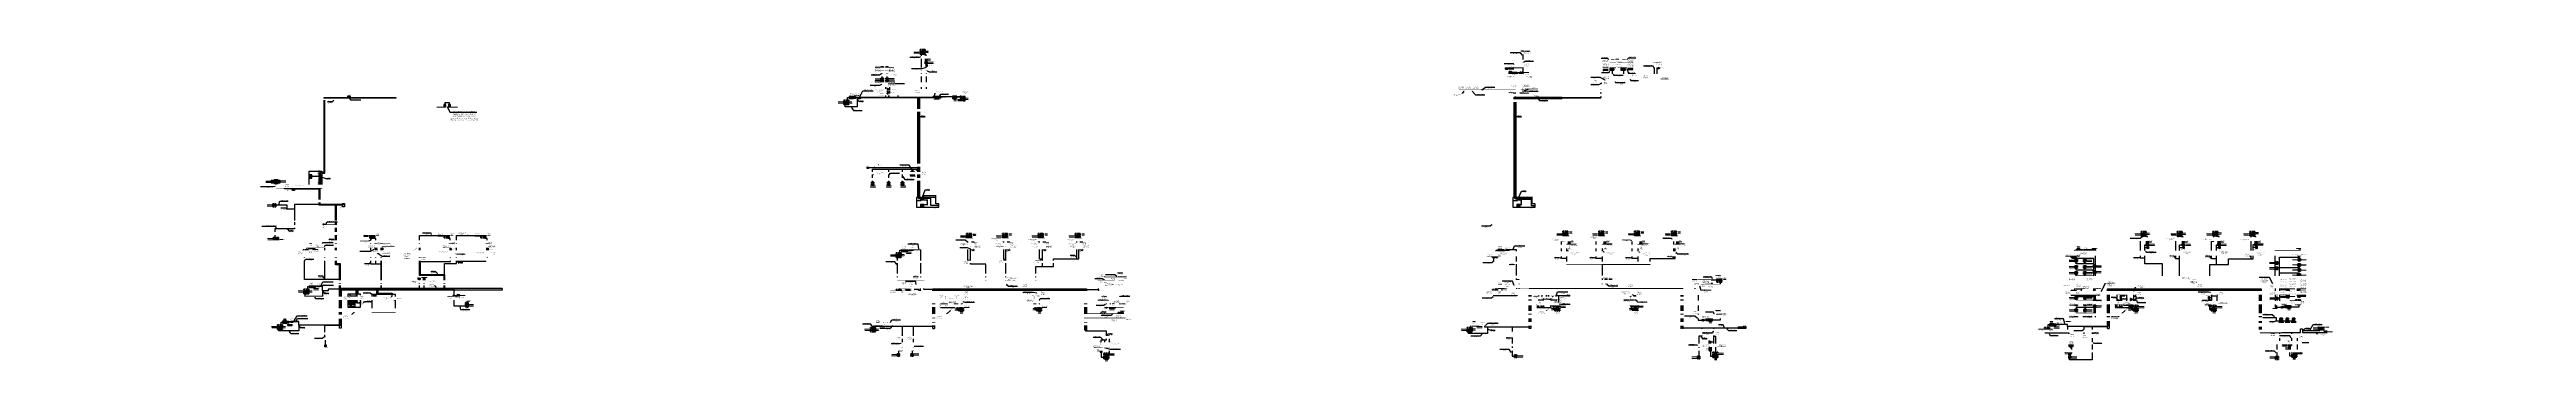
# Model space of a CAD drawing. Extents: x -260425 to 1294666, y -169889 to -2349.
# Drawn here: x 247477 to 838983, y -128616 to -54208 of the extents above; entities that cross this region are included whole.
import ezdxf
from ezdxf import colors
from ezdxf.entities.mleader import LeaderData, LeaderLine
from ezdxf.math import Vec2, Vec3

# ---------------------------------------------------------------- set-up
doc = ezdxf.new("R2010")
doc.units = 0
doc.header["$LTSCALE"] = 100
doc.set_wipeout_variables(frame=1)
doc.header["$PDMODE"] = 1
doc.header["$PDSIZE"] = 200
doc.linetypes.add('HIDDEN2', pattern=[4.7625, 3.175, -1.5875])
doc.layers.get('Defpoints').update_dxf_attribs({"color": 42})
for name, color, linetype, lineweight in [('АП_АСУ_ОсновнаяТолстая', 7, 'Continuous', 30), ('АП_АСУ_ОсновнаяТонкая', 7, 'Continuous', 25), ('ММ HDMI-DVI', 5, 'Continuous', 30), ('ОС', 5, 'Continuous', 30), ('СКС-РОЗЕТКИ', 7, 'Continuous', 50), ('СС_Выноски', 7, 'Continuous', 15), ('СС_СКК_Лоток', 170, 'Continuous', 30), ('СС_СКС_Кабель', 6, 'Continuous', 30), ('СС_СКС_Оборудование', 6, 'Continuous', 30), ('СС_Схема', 7, 'Continuous', 30)]:
    doc.layers.add(name, color=color, linetype=linetype, lineweight=lineweight)
doc.layers.add('СКС_UsbHDMI', color=7, linetype='Continuous', lineweight=30, true_color=0x9b9b37)
doc.styles.add('1ISOCPEUR', font='isocpeui.ttf', dxfattribs={"height": 250})
doc.styles.add('BRAZEN-txt', font='isocpeui.ttf')
doc.linetypes.add('Рабочее в трубе  _о_о_', pattern='A,5,2,[133,ltypeshp.shx,S=0.4,R=0,X=0,Y=0.75],3', length=10)
doc.dimstyles.new('BRAZEN-Размеры_осевые', dxfattribs={"dimscale": 0, "dimtxt": 350, "dimasz": 150, "dimexe": 100, "dimexo": 100, "dimgap": 70, "dimtad": 1, "dimdec": 0, "dimzin": 0, "dimdsep": 46, "dimtxsty": 'BRAZEN-txt', "dimblk": 'ARCHTICK', "dimcen": 1, "dimdle": 100, "dimadec": 0, "dimazin": 0, "dimtfac": 1, "dimtdec": 0, "dimtofl": 0, "dimtmove": 1, "dimatfit": 3, "dimfxl": 1, "dimtolj": 1, "dimtzin": 0, "dimarcsym": 0})

# ---------------------------------------------------------------- blocks, each defined once
blk = doc.blocks.new('*U66')
blk.add_hatch(color=256).paths.add_polyline_path([(-0.7, -0.7, 1), (0.7, 0.7, 1)])
blk.add_lwpolyline([(-0.7, -0.7, 0, 1.5, 0), (-2.8, -2.8, 2, 2, 0)], format="xyseb")
at = {"const_width": 0.5}
blk.add_lwpolyline([(-8.5, -8.5), (-2.8, -2.8)], dxfattribs=at)
blk = doc.blocks.new('соед. коробка')
at = {"layer": 'ОС'}
h = blk.add_hatch(color=0, dxfattribs=at)
h.dxf.hatch_style = 1
h.paths.add_polyline_path([(93.75, 0, 1), (-93.75, 0, 1)])
at = {"layer": 'ОС', "color": 0}
blk.add_circle((0, 0), 93.75, dxfattribs=at)
at = {"layer": 'ОС', "color": 0, "style": '1ISOCPEUR'}
blk.add_attdef('ПАРАМЕТР', (-187.5, 150), '', height=112.5, dxfattribs=at)
blk = doc.blocks.new('*U65')
blk.add_hatch(color=256).paths.add_polyline_path([(-0.7, -0.7, 1), (0.7, 0.7, 1)])
at = {"const_width": 0.5}
blk.add_lwpolyline([(0.5, 0.5), (6.4, 6.4)], dxfattribs=at)
blk.add_lwpolyline([(8.5, 8.5, 0, 1.5, 0), (6.4, 6.4, 2, 2, 0)], format="xyseb")
blk = doc.blocks.new('1й этаж лоток')
at = {"layer": 'СС_СКК_Лоток'}
for p, q in [((313033, -83464), (313033, -65611)), ((313033, -65611), (330140, -65611)), ((313233, -65872), (313033, -65872)), ((330140, -65811), (313233, -65811)), ((313233, -83664), (313233, -65811)), ((313276, -65811), (313276, -65611)), ((330140, -65611), (330140, -65811)), ((311832, -91342), (311832, -87368)), ((311832, -87368), (312032, -87368)), ((312032, -87368), (312032, -91142)), ((312624, -83464), (313033, -83464)), ((312624, -83464), (312624, -83664)), ((312624, -83664), (313233, -83664)), ((312983, -83464), (312983, -83664)), ((313033, -83397), (313233, -83397)), ((312032, -91084), (311832, -91084)), ((315779, -91342), (311832, -91342)), ((315731, -91142), (312032, -91142)), ((312070, -91142), (312070, -91342)), ((315722, -91342), (315722, -91142)), ((317414, -91142), (315731, -91142)), ((315779, -105563), (315779, -91342)), ((315779, -91401), (315979, -91401)), ((315979, -105363), (315979, -91342)), ((317414, -91342), (315979, -91342)), ((316029, -91342), (316029, -91142)), ((317414, -91142), (317414, -91342)), ((315979, -105307), (315779, -105307)), ((316736, -105563), (315779, -105563)), ((316936, -105363), (315979, -105363)), ((316027, -105363), (316027, -105563)), ((316673, -105563), (316673, -105363)), ((316736, -111200), (316736, -105563)), ((316736, -105630), (316936, -105630)), ((316936, -111200), (316936, -105363)), ((335795, -108153), (335795, -105058)), ((335795, -105058), (335995, -105058)), ((335995, -105058), (335995, -107953)), ((316736, -120644), (316736, -111200)), ((355555, -111200), (316736, -111200)), ((317136, -111695), (316736, -111695)), ((320675, -111600), (317136, -111600)), ((317136, -111600), (317136, -120644)), ((317218, -111600), (317218, -111200)), ((320592, -111600), (320592, -111200)), ((320675, -112442), (320675, -111600)), ((320675, -111709), (321075, -111709)), ((325583, -111600), (321075, -111600)), ((321075, -111600), (321075, -112442)), ((321152, -111600), (321152, -111200)), ((325491, -111600), (325491, -111200)), ((325583, -111600), (325583, -112443)), ((325583, -111695), (325983, -111695)), ((355555, -111600), (325983, -111600)), ((325983, -112443), (325983, -111600)), ((326064, -111600), (326064, -111200)), ((335995, -107878), (335795, -107878)), ((341714, -108153), (335795, -108153)), ((341914, -107953), (335995, -107953)), ((336081, -107953), (336081, -108153)), ((341646, -108153), (341646, -107953)), ((341714, -111200), (341714, -108153)), ((341714, -108236), (341914, -108236)), ((341914, -111200), (341914, -107953)), ((355555, -111200), (355555, -111600)), ((321075, -112442), (320675, -112442)), ((325583, -112443), (325983, -112443)), ((317136, -120644), (316736, -120644))]:
    blk.add_line(p, q, dxfattribs=at)
blk = doc.blocks.new('панель приема видеодомофона')
blk.add_wipeout([(0, 10), (7, 10), (7, 0), (0, 0)])
at = {"true_color": 0xffffff, "transparency": 33554687}
h = blk.add_hatch(color=7, dxfattribs=at)
h.dxf.hatch_style = 1
h.paths.add_polyline_path([(7, 10), (4, 10), (0, 10), (0, 5), (0, 0), (4, 0), (7, 0), (7, 5)])
h.paths.add_polyline_path([(3, 9), (3, 2), (1, 2), (1, 9)], flags=16)
h.paths.add_polyline_path([(4, 9), (7, 9), (7, 6), (4, 6)], flags=16)
h.paths.add_polyline_path([(5, 4, -1), (4, 4, -1)], flags=16)
h.paths.add_polyline_path([(5, 4, -1), (5, 4, -1)], flags=16)
h.paths.add_polyline_path([(6, 4, -1), (6, 4, -1)], flags=16)
h.paths.add_polyline_path([(5, 3, -1), (4, 3, -1)], flags=16)
h.paths.add_polyline_path([(5, 3, -1), (5, 3, -1)], flags=16)
h.paths.add_polyline_path([(6, 3, -1), (6, 3, -1)], flags=16)
h.paths.add_polyline_path([(5, 2, -1), (4, 2, -1)], flags=16)
h.paths.add_polyline_path([(5, 2, -1), (5, 2, -1)], flags=16)
h.paths.add_polyline_path([(6, 2, -1), (6, 2, -1)], flags=16)
h = blk.add_hatch(color=7, dxfattribs=at)
h.dxf.hatch_style = 1
h.paths.add_polyline_path([(3, 9), (1, 9), (1, 2), (3, 2)])
h.paths.add_polyline_path([(7, 9), (4, 9), (4, 6), (7, 6)])
h = blk.add_hatch(color=0)
h.dxf.hatch_style = 1
h.paths.add_polyline_path([(4, 4, 1), (5, 4, 1)])
h = blk.add_hatch(color=0)
h.dxf.hatch_style = 1
h.paths.add_polyline_path([(4, 3, 1), (5, 3, 1)])
h = blk.add_hatch(color=0)
h.dxf.hatch_style = 1
h.paths.add_polyline_path([(4, 2, 1), (5, 2, 1)])
h = blk.add_hatch(color=0)
h.dxf.hatch_style = 1
h.paths.add_polyline_path([(5, 4, 1), (5, 4, 1)])
h = blk.add_hatch(color=0)
h.dxf.hatch_style = 1
h.paths.add_polyline_path([(5, 3, 1), (5, 3, 1)])
h = blk.add_hatch(color=0)
h.dxf.hatch_style = 1
h.paths.add_polyline_path([(5, 2, 1), (5, 2, 1)])
h = blk.add_hatch(color=0)
h.dxf.hatch_style = 1
h.paths.add_polyline_path([(6, 4, 1), (6, 4, 1)])
h = blk.add_hatch(color=0)
h.dxf.hatch_style = 1
h.paths.add_polyline_path([(6, 3, 1), (6, 3, 1)])
h = blk.add_hatch(color=0)
h.dxf.hatch_style = 1
h.paths.add_polyline_path([(6, 2, 1), (6, 2, 1)])
at = {"color": 0, "lineweight": 30}
blk.add_lwpolyline([(0, 0), (4, 0), (7, 0), (7, 5), (7, 10), (4, 10), (0, 10), (0, 5)], close=True, dxfattribs=at)
at = {"color": 0}
for points in [[(1, 2), (3, 2), (3, 9), (1, 9)], [(4, 9), (7, 9), (7, 6), (4, 6)]]:
    blk.add_lwpolyline(points, close=True, dxfattribs=at)
for centre in [(4, 4), (4, 3), (4, 2), (5, 4), (5, 3), (5, 2), (6, 4), (6, 3), (6, 2)]:
    blk.add_circle(centre, 0.266, dxfattribs=at)
blk = doc.blocks.new('Розетки HDMI и USB')
at = {"true_color": 0xffffff, "transparency": 33554687}
h = blk.add_hatch(color=7, dxfattribs=at)
h.dxf.hatch_style = 1
h.paths.add_polyline_path([(237, 475), (0, 475), (0, 237), (237, 237)])
h.paths.add_polyline_path([(211, 388), (211, 348), (205, 348), (190, 331), (123, 331), (56, 331), (41, 348), (35, 348), (35, 388)], flags=16)
h = blk.add_hatch(color=7, dxfattribs=at)
h.dxf.hatch_style = 1
h.paths.add_polyline_path([(237, 237), (0, 237), (0, 0), (237, 0)])
h.paths.add_polyline_path([(197, 140), (197, 97), (41, 97), (41, 140)], flags=16)
h.paths.add_polyline_path([(197, 140), (41, 140), (41, 117), (197, 117)], flags=0)
h = blk.add_hatch(color=7, dxfattribs=at)
h.dxf.hatch_style = 1
h.paths.add_polyline_path([(211, 388), (35, 388), (35, 348), (41, 348), (56, 331), (123, 331), (190, 331), (205, 348), (211, 348)])
h = blk.add_hatch(color=7, dxfattribs=at)
h.dxf.hatch_style = 1
h.paths.add_polyline_path([(197, 140), (41, 140), (41, 117), (197, 117)])
at = {"true_color": 0x000000, "transparency": 33554687}
h = blk.add_hatch(color=18, dxfattribs=at)
h.dxf.hatch_style = 1
h.paths.add_polyline_path([(197, 117), (41, 117), (41, 97), (197, 97)])
at = {"layer": 'СС_СКС_Кабель', "color": 0}
for p, q in [((0, 475), (0, 0)), ((237, 475), (0, 475)), ((0, 237), (237, 237)), ((0, 0), (237, 0)), ((35, 388), (211, 388)), ((35, 388), (35, 348)), ((35, 348), (41, 348)), ((41, 348), (56, 331)), ((41, 140), (197, 140)), ((41, 97), (41, 140)), ((41, 117), (197, 117)), ((197, 97), (41, 97)), ((56, 331), (123, 331)), ((190, 331), (123, 331)), ((205, 348), (190, 331)), ((197, 140), (197, 97)), ((211, 348), (205, 348)), ((211, 388), (211, 348)), ((237, 0), (237, 475))]:
    blk.add_line(p, q, dxfattribs=at)
blk = doc.blocks.new('*U72')
at = {"color": 0}
for p, q in [((0, -38), (0, 462)), ((0, 462), (500, 462)), ((92, 76), (250, 348)), ((407, 348), (92, 348)), ((407, 76), (92, 76)), ((250, 348), (407, 76)), ((250, 76), (250, 348)), ((500, 462), (500, -38)), ((500, -38), (0, -38))]:
    blk.add_line(p, q, dxfattribs=at)
blk = doc.blocks.new('Розетка 1хRJ45')
at = {"true_color": 0xffffff, "transparency": 33554687}
h = blk.add_hatch(color=7, dxfattribs=at)
h.dxf.hatch_style = 1
h.paths.add_polyline_path([(273, 158), (0, 0), (273, -158)])
at = {"color": 0, "lineweight": 30}
for p, q in [((0, 0), (273, 158)), ((0, 158), (0, -158)), ((273, -158), (0, 0)), ((273, 158), (273, -158))]:
    blk.add_line(p, q, dxfattribs=at)
at = {"style": '1ISOCPEUR', "oblique": 15, "width": 0.8, "flags": 8}
blk.add_attdef('ПОЗ.', (311, -106), '', height=250, dxfattribs=at)
blk = doc.blocks.new('порт ШИ')
at = {"layer": 'АП_АСУ_ОсновнаяТонкая', "color": 3, "lineweight": 0, "ltscale": 50}
blk.add_lwpolyline([(-240, 462), (240, 462), (240, 0), (-240, 0)], close=True, dxfattribs=at)
at = {"layer": 'АП_АСУ_ОсновнаяТонкая', "color": 3, "lineweight": 0, "ltscale": 50, "rotation": 90}
blk.add_blockref('Розетка 1хRJ45', (0, 87), dxfattribs=at)
blk = doc.blocks.new('*U120')
at = {"true_color": 0xffffff, "transparency": 33554687}
h = blk.add_hatch(color=7, dxfattribs=at)
h.dxf.hatch_style = 1
h.paths.add_polyline_path([(0, 338), (0, 0), (599, 0), (599, 338)])
at = {"color": 0}
blk.add_lwpolyline([(0, 338), (599, 338), (599, 0), (0, 0)], close=True, dxfattribs=at)
at = {"color": 0, "insert": (13, 300), "char_height": 250, "attachment_point": 1, "style": '1ISOCPEUR'}
blk.add_mtext_dynamic_manual_height_columns('WiFi', width=599, gutter_width=1250, heights=[0], dxfattribs=at)
at = {"color": 18, "true_color": 0x000000, "style": '1ISOCPEUR'}
blk.add_attdef('НАЗВАНИЕ', (-253, 862), '', height=250, dxfattribs=at)
blk = doc.blocks.new('*U121')
at = {"true_color": 0xffffff, "transparency": 33554687}
h = blk.add_hatch(color=7, dxfattribs=at)
h.dxf.hatch_style = 1
h.paths.add_polyline_path([(0, 338), (0, 0), (599, 0), (599, 338)])
at = {"color": 0}
blk.add_lwpolyline([(0, 338), (599, 338), (599, 0), (0, 0)], close=True, dxfattribs=at)
at = {"color": 0, "insert": (13, 300), "char_height": 250, "attachment_point": 1, "style": '1ISOCPEUR'}
blk.add_mtext_dynamic_manual_height_columns('WiFi', width=599, gutter_width=1250, heights=[0], dxfattribs=at)
at = {"color": 18, "true_color": 0x000000, "style": '1ISOCPEUR'}
blk.add_attdef('НАЗВАНИЕ', (-253, 579), '', height=250, dxfattribs=at)
blk = doc.blocks.new('*U122')
at = {"true_color": 0xffffff, "transparency": 33554687}
h = blk.add_hatch(color=7, dxfattribs=at)
h.dxf.hatch_style = 1
h.paths.add_polyline_path([(0, 338), (0, 0), (599, 0), (599, 338)])
at = {"color": 0}
blk.add_lwpolyline([(0, 338), (599, 338), (599, 0), (0, 0)], close=True, dxfattribs=at)
at = {"color": 0, "insert": (13, 300), "char_height": 250, "attachment_point": 1, "style": '1ISOCPEUR'}
blk.add_mtext_dynamic_manual_height_columns('WiFi', width=599, gutter_width=1250, heights=[0], dxfattribs=at)
at = {"color": 18, "true_color": 0x000000, "style": '1ISOCPEUR'}
blk.add_attdef('НАЗВАНИЕ', (-399, 639), '', height=250, dxfattribs=at)
blk = doc.blocks.new('*U117')
at = {"true_color": 0xffffff, "transparency": 33554687}
h = blk.add_hatch(color=7, dxfattribs=at)
h.dxf.hatch_style = 1
h.paths.add_polyline_path([(0, 338), (0, 0), (599, 0), (599, 338)])
at = {"color": 0}
blk.add_lwpolyline([(0, 338), (599, 338), (599, 0), (0, 0)], close=True, dxfattribs=at)
at = {"color": 0, "insert": (13, 300), "char_height": 250, "attachment_point": 1, "style": '1ISOCPEUR'}
blk.add_mtext_dynamic_manual_height_columns('WiFi', width=599, gutter_width=1250, heights=[0], dxfattribs=at)
at = {"color": 18, "true_color": 0x000000, "style": '1ISOCPEUR'}
blk.add_attdef('НАЗВАНИЕ', (-337, 991), '', height=250, dxfattribs=at)
blk = doc.blocks.new('*U118')
at = {"true_color": 0xffffff, "transparency": 33554687}
h = blk.add_hatch(color=7, dxfattribs=at)
h.dxf.hatch_style = 1
h.paths.add_polyline_path([(0, 338), (0, 0), (599, 0), (599, 338)])
at = {"color": 0}
blk.add_lwpolyline([(0, 338), (599, 338), (599, 0), (0, 0)], close=True, dxfattribs=at)
at = {"color": 0, "insert": (13, 300), "char_height": 250, "attachment_point": 1, "style": '1ISOCPEUR'}
blk.add_mtext_dynamic_manual_height_columns('WiFi', width=599, gutter_width=1250, heights=[0], dxfattribs=at)
at = {"color": 18, "true_color": 0x000000, "style": '1ISOCPEUR'}
blk.add_attdef('НАЗВАНИЕ', (237, -84), '', height=250, dxfattribs=at)
blk = doc.blocks.new('*U254')
at = {"true_color": 0xffffff, "transparency": 33554687}
h = blk.add_hatch(color=7, dxfattribs=at)
h.dxf.hatch_style = 1
h.paths.add_polyline_path([(0, 338), (0, 0), (599, 0), (599, 338)])
at = {"color": 0}
blk.add_lwpolyline([(0, 338), (599, 338), (599, 0), (0, 0)], close=True, dxfattribs=at)
at = {"color": 0, "insert": (13, 300), "char_height": 250, "attachment_point": 1, "style": '1ISOCPEUR'}
blk.add_mtext_dynamic_manual_height_columns('WiFi', width=599, gutter_width=1250, heights=[0], dxfattribs=at)
at = {"color": 18, "true_color": 0x000000, "style": '1ISOCPEUR'}
blk.add_attdef('НАЗВАНИЕ', (123, -96), '', height=250, dxfattribs=at)
blk = doc.blocks.new('USB')
at = {"true_color": 0xffffff, "transparency": 33554687}
h = blk.add_hatch(color=7, dxfattribs=at)
h.dxf.hatch_style = 1
h.paths.add_polyline_path([(500, 0), (0, 0), (0, -500), (500, -500)])
h.paths.add_polyline_path([(414, -205), (414, -296), (86, -296), (86, -205)], flags=16)
h.paths.add_polyline_path([(414, -205), (86, -205), (86, -254), (414, -254)], flags=0)
h = blk.add_hatch(color=7, dxfattribs=at)
h.dxf.hatch_style = 1
h.paths.add_polyline_path([(86, -205), (86, -254), (414, -254), (414, -205)])
at = {"true_color": 0x000000, "transparency": 33554687}
h = blk.add_hatch(color=18, dxfattribs=at)
h.dxf.hatch_style = 1
h.paths.add_polyline_path([(86, -254), (86, -296), (414, -296), (414, -254)])
at = {"color": 5, "lineweight": 30}
blk.add_lwpolyline([(500, -500), (500, 0), (0, 0), (0, -500)], close=True, dxfattribs=at)
at = {"layer": 'СС_СКС_Кабель', "color": 5}
for p, q in [((86, -205), (414, -205)), ((86, -296), (86, -205)), ((86, -254), (414, -254)), ((414, -296), (86, -296)), ((414, -205), (414, -296))]:
    blk.add_line(p, q, dxfattribs=at)
blk = doc.blocks.new('_None')
blk = doc.blocks.new('Модуль на 1 RJ')
at = {"true_color": 0xffffff}
h = blk.add_hatch(color=7, dxfattribs=at)
h.dxf.hatch_style = 1
h.paths.add_polyline_path([(0, 250), (-289, 250), (0, -250)])
at = {"color": 0, "lineweight": 30}
for p, q in [((-289, 250), (0, 250)), ((0, -250), (-289, 250)), ((0, 250), (0, -250)), ((-289, -250), (0, -250))]:
    blk.add_line(p, q, dxfattribs=at)
blk = doc.blocks.new('ШКАФ ТФ 1')
at = {"true_color": 0xffffff, "transparency": 33554687}
h = blk.add_hatch(color=7, dxfattribs=at)
h.dxf.hatch_style = 1
h.paths.add_polyline_path([(400, 522), (-400, 522), (-400, -522), (400, -522)])
h.paths.add_polyline_path([(400, 678), (-400, 678), (-400, 522), (400, 522)])
at = {"layer": 'СС_СКС_Оборудование', "color": 180}
blk.add_line((-400, 522), (400, 522), dxfattribs=at)
blk.add_lwpolyline([(-400, -522), (400, -522), (400, 678), (-400, 678)], close=True, dxfattribs=at)
at = {"layer": 'СС_СКС_Кабель', "rotation": 90}
blk.add_blockref('соед. коробка', (0, 0), dxfattribs=at)
blk = doc.blocks.new('шкаф ТШ 2')
at = {"true_color": 0xffffff, "transparency": 33554684}
h = blk.add_hatch(color=7, dxfattribs=at)
h.dxf.hatch_style = 1
h.paths.add_polyline_path([(341, 300), (-341, 300), (-341, -300), (341, -300)])
h.paths.add_polyline_path([(-341, 300), (-459, 300), (-459, -300), (-341, -300)])
at = {"layer": 'СС_СКС_Оборудование', "color": 180}
blk.add_line((-341, 300), (-341, -300), dxfattribs=at)
blk.add_lwpolyline([(341, 300), (-459, 300), (-459, -300), (341, -300)], close=True, dxfattribs=at)
at = {"layer": 'СС_СКС_Кабель', "rotation": 180}
blk.add_blockref('соед. коробка', (0, 0), dxfattribs=at)
blk = doc.blocks.new('_ArchTick')
at = {"color": 0, "linetype": 'ByBlock', "const_width": 0.15}
blk.add_lwpolyline([(-0.5, -0.5), (0.5, 0.5)], dxfattribs=at)
blk = doc.blocks.new('*D129')
at = {"layer": 'Defpoints', "color": 0, "transparency": 16777216}
for p in [(320939, -114174), (320939, -114726), (321774, -114072)]:
    blk.add_point(p, dxfattribs=at)
at = {"layer": 'СС_СКК_Лоток', "color": 0, "linetype": 'Continuous', "lineweight": -2, "transparency": 16777216}
for p, q in [((321874, -114726), (320839, -114726)), ((320939, -114274), (320939, -114826)), ((321774, -114172), (321774, -114826))]:
    blk.add_line(p, q, dxfattribs=at)
at = {"layer": 'СС_СКК_Лоток', "color": 0, "lineweight": -2, "transparency": 16777216, "xscale": 150, "yscale": 150, "zscale": 150, "rotation": 180}
blk.add_blockref('_ArchTick', (320939, -114726), dxfattribs=at)
at = {"layer": 'СС_СКК_Лоток', "color": 0, "lineweight": -2, "transparency": 16777216, "xscale": 150, "yscale": 150, "zscale": 150}
blk.add_blockref('_ArchTick', (321774, -114726), dxfattribs=at)
at = {"layer": 'СС_СКК_Лоток', "color": 0, "lineweight": 0, "transparency": 16777216, "insert": (321356, -114591), "char_height": 250, "width": 731.08, "attachment_point": 5, "style": '1ISOCPEUR'}
blk.add_mtext('\\A1;850', dxfattribs=at)
blk = doc.blocks.new('*D130')
at = {"layer": 'Defpoints', "color": 0, "transparency": 16777216}
for p in [(319547, -114674), (319547, -115479), (320356, -114674)]:
    blk.add_point(p, dxfattribs=at)
at = {"layer": 'СС_СКК_Лоток', "color": 0, "linetype": 'Continuous', "lineweight": -2, "transparency": 16777216}
for p, q in [((320456, -115479), (319447, -115479)), ((319547, -114774), (319547, -115579)), ((320356, -114774), (320356, -115579))]:
    blk.add_line(p, q, dxfattribs=at)
at = {"layer": 'СС_СКК_Лоток', "color": 0, "lineweight": -2, "transparency": 16777216, "xscale": 150, "yscale": 150, "zscale": 150, "rotation": 180}
blk.add_blockref('_ArchTick', (319547, -115479), dxfattribs=at)
at = {"layer": 'СС_СКК_Лоток', "color": 0, "lineweight": -2, "transparency": 16777216, "xscale": 150, "yscale": 150, "zscale": 150}
blk.add_blockref('_ArchTick', (320356, -115479), dxfattribs=at)
at = {"layer": 'СС_СКК_Лоток', "color": 0, "lineweight": 0, "transparency": 16777216, "insert": (319952, -115344), "char_height": 250, "width": 731.08, "attachment_point": 5, "style": '1ISOCPEUR'}
blk.add_mtext('\\A1;800', dxfattribs=at)
blk = doc.blocks.new('ТШ СБ 1')
at = {"true_color": 0xffffff, "transparency": 33554687}
h = blk.add_hatch(color=7, dxfattribs=at)
h.dxf.hatch_style = 1
h.paths.add_polyline_path([(400, 522), (-400, 522), (-400, -522), (400, -522)])
h.paths.add_polyline_path([(400, 678), (-400, 678), (-400, 522), (400, 522)])
at = {"layer": 'СС_СКС_Оборудование', "color": 18, "true_color": 0x000000}
blk.add_line((-400, 522), (400, 522), dxfattribs=at)
blk.add_lwpolyline([(-400, -522), (400, -522), (400, 678), (-400, 678)], close=True, dxfattribs=at)
at = {"insert": (0, 0), "char_height": 250, "attachment_point": 5, "style": '1ISOCPEUR'}
blk.add_mtext_dynamic_manual_height_columns('ТШ СБ', width=2.5, gutter_width=12.5, heights=[0], dxfattribs=at)
blk = doc.blocks.new('*D131')
at = {"layer": 'Defpoints', "color": 0, "transparency": 16777216}
for p in [(319539, -113073), (319539, -113931), (320939, -113892)]:
    blk.add_point(p, dxfattribs=at)
at = {"layer": 'СС_СКК_Лоток', "color": 0, "linetype": 'Continuous', "lineweight": -2, "transparency": 16777216}
for p, q in [((321039, -113073), (319439, -113073)), ((319539, -113831), (319539, -112973)), ((320939, -113792), (320939, -112973))]:
    blk.add_line(p, q, dxfattribs=at)
at = {"layer": 'СС_СКК_Лоток', "color": 0, "lineweight": -2, "transparency": 16777216, "xscale": 150, "yscale": 150, "zscale": 150, "rotation": 180}
blk.add_blockref('_ArchTick', (319539, -113073), dxfattribs=at)
at = {"layer": 'СС_СКК_Лоток', "color": 0, "lineweight": -2, "transparency": 16777216, "xscale": 150, "yscale": 150, "zscale": 150}
blk.add_blockref('_ArchTick', (320939, -113073), dxfattribs=at)
at = {"layer": 'СС_СКК_Лоток', "color": 0, "lineweight": 0, "transparency": 16777216, "insert": (320239, -112938), "char_height": 250, "width": 731.08, "attachment_point": 5, "style": '1ISOCPEUR'}
blk.add_mtext('\\A1;1400', dxfattribs=at)
blk = doc.blocks.new('*D132')
at = {"layer": 'Defpoints', "color": 0, "transparency": 16777216}
for p in [(319167, -115691), (319547, -114974), (320256, -115691)]:
    blk.add_point(p, dxfattribs=at)
at = {"layer": 'СС_СКК_Лоток', "color": 0, "linetype": 'Continuous', "lineweight": -2, "transparency": 16777216}
for p, q in [((319447, -114974), (319067, -114974)), ((320156, -115691), (319067, -115691)), ((319167, -114874), (319167, -115791))]:
    blk.add_line(p, q, dxfattribs=at)
at = {"layer": 'СС_СКК_Лоток', "color": 0, "lineweight": -2, "transparency": 16777216, "xscale": 150, "yscale": 150, "zscale": 150}
for p, rotation in [((319167, -114974), 90), ((319167, -115691), 270)]:
    blk.add_blockref('_ArchTick', p, dxfattribs=dict(at, rotation=rotation))
at = {"layer": 'СС_СКК_Лоток', "color": 0, "lineweight": 0, "transparency": 16777216, "insert": (319030, -115333), "char_height": 250, "width": 731.08, "attachment_point": 5, "rotation": 90, "style": '1ISOCPEUR'}
blk.add_mtext('\\A1;700', dxfattribs=at)
blk = doc.blocks.new('*D133')
at = {"layer": 'Defpoints', "color": 0, "transparency": 16777216}
for p in [(319204, -113774), (319464, -113774), (320425, -112562)]:
    blk.add_point(p, dxfattribs=at)
at = {"layer": 'СС_СКК_Лоток', "color": 0, "linetype": 'Continuous', "lineweight": -2, "transparency": 16777216}
for p, q in [((320325, -112562), (319104, -112562)), ((319364, -113774), (319104, -113774)), ((319204, -112462), (319204, -113874))]:
    blk.add_line(p, q, dxfattribs=at)
at = {"layer": 'СС_СКК_Лоток', "color": 0, "lineweight": -2, "transparency": 16777216, "xscale": 150, "yscale": 150, "zscale": 150}
for p, rotation in [((319204, -112562), 90), ((319204, -113774), 270)]:
    blk.add_blockref('_ArchTick', p, dxfattribs=dict(at, rotation=rotation))
at = {"layer": 'СС_СКК_Лоток', "color": 0, "lineweight": 0, "transparency": 16777216, "insert": (319069, -113168), "char_height": 250, "width": 731.08, "attachment_point": 5, "rotation": 90, "style": '1ISOCPEUR'}
blk.add_mtext('\\A1;1200', dxfattribs=at)
blk = doc.blocks.new('ТШ СБ 2')
at = {"true_color": 0xffffff, "transparency": 33554684}
h = blk.add_hatch(color=7, dxfattribs=at)
h.dxf.hatch_style = 1
h.paths.add_polyline_path([(300, 327), (-300, 327), (-300, -327), (300, -327)])
h.paths.add_polyline_path([(300, 473), (-300, 473), (-300, 327), (300, 327)])
at = {"layer": 'СС_СКС_Оборудование', "color": 7}
blk.add_line((-300, 327), (300, 327), dxfattribs=at)
blk.add_lwpolyline([(-300, 473), (-300, -327), (300, -327), (300, 473)], close=True, dxfattribs=at)
at = {"insert": (0, 0), "char_height": 225, "attachment_point": 5, "style": '1ISOCPEUR'}
blk.add_mtext_dynamic_manual_height_columns('ТШ СБ', width=2.5, gutter_width=12.5, heights=[0], dxfattribs=at)
blk = doc.blocks.new('*D134')
at = {"layer": 'Defpoints', "color": 0, "transparency": 16777216}
for p in [(310110, -84127), (311904, -84172), (311904, -84452)]:
    blk.add_point(p, dxfattribs=at)
at = {"layer": 'СС_СКК_Лоток', "color": 0, "linetype": 'Continuous', "lineweight": -2, "transparency": 16777216}
for p, q in [((310010, -84452), (312004, -84452)), ((310110, -84227), (310110, -84552)), ((311904, -84272), (311904, -84552))]:
    blk.add_line(p, q, dxfattribs=at)
at = {"layer": 'СС_СКК_Лоток', "color": 0, "lineweight": -2, "transparency": 16777216, "xscale": 150, "yscale": 150, "zscale": 150, "rotation": 180}
blk.add_blockref('_ArchTick', (310110, -84452), dxfattribs=at)
at = {"layer": 'СС_СКК_Лоток', "color": 0, "lineweight": -2, "transparency": 16777216, "xscale": 150, "yscale": 150, "zscale": 150}
blk.add_blockref('_ArchTick', (311904, -84452), dxfattribs=at)
at = {"layer": 'СС_СКК_Лоток', "color": 0, "lineweight": 0, "transparency": 16777216, "insert": (311007, -84317), "char_height": 250, "width": 731.08, "attachment_point": 5, "style": '1ISOCPEUR'}
blk.add_mtext('\\A1;1800', dxfattribs=at)
blk = doc.blocks.new('*D135')
at = {"layer": 'Defpoints', "color": 0, "transparency": 16777216}
for p in [(311783, -84172), (312064, -83238), (312145, -84172)]:
    blk.add_point(p, dxfattribs=at)
at = {"layer": 'СС_СКК_Лоток', "color": 0, "linetype": 'Continuous', "lineweight": -2, "transparency": 16777216}
for p, q in [((311964, -83238), (311683, -83238)), ((312045, -84172), (311683, -84172)), ((311783, -83138), (311783, -84272))]:
    blk.add_line(p, q, dxfattribs=at)
at = {"layer": 'СС_СКК_Лоток', "color": 0, "lineweight": -2, "transparency": 16777216, "xscale": 150, "yscale": 150, "zscale": 150}
for p, rotation in [((311783, -83238), 90), ((311783, -84172), 270)]:
    blk.add_blockref('_ArchTick', p, dxfattribs=dict(at, rotation=rotation))
at = {"layer": 'СС_СКК_Лоток', "color": 0, "lineweight": 0, "transparency": 16777216, "insert": (311648, -83705), "char_height": 250, "width": 731.08, "attachment_point": 5, "rotation": 90, "style": '1ISOCPEUR'}
blk.add_mtext('\\A1;950', dxfattribs=at)
blk = doc.blocks.new('*D136')
at = {"layer": 'Defpoints', "color": 0, "transparency": 16777216}
for p in [(311787, -87248), (312500, -84972), (312504, -87248)]:
    blk.add_point(p, dxfattribs=at)
at = {"layer": 'СС_СКК_Лоток', "color": 0, "linetype": 'Continuous', "lineweight": -2, "transparency": 16777216}
for p, q in [((312400, -84972), (311687, -84972)), ((312404, -87248), (311687, -87248)), ((311787, -84872), (311787, -87348))]:
    blk.add_line(p, q, dxfattribs=at)
at = {"layer": 'СС_СКК_Лоток', "color": 0, "lineweight": -2, "transparency": 16777216, "xscale": 150, "yscale": 150, "zscale": 150}
for p, rotation in [((311787, -84972), 90), ((311787, -87248), 270)]:
    blk.add_blockref('_ArchTick', p, dxfattribs=dict(at, rotation=rotation))
at = {"layer": 'СС_СКК_Лоток', "color": 0, "lineweight": 0, "transparency": 16777216, "insert": (311652, -86110), "char_height": 250, "width": 731.08, "attachment_point": 5, "rotation": 90, "style": '1ISOCPEUR'}
blk.add_mtext('\\A1;2300', dxfattribs=at)
blk = doc.blocks.new('_Dot')
at = {"color": 0, "linetype": 'ByBlock', "lineweight": -2}
blk.add_line((-0.5, 0), (-1, 0), dxfattribs=at)
at = {"color": 0, "linetype": 'ByBlock', "const_width": 0.5}
blk.add_lwpolyline([(-0.25, 0, 1), (0.25, 0, 1)], format="xyb", close=True, dxfattribs=at)
blk = doc.blocks.new('*U123')
at = {"true_color": 0xffffff, "transparency": 33554687}
h = blk.add_hatch(color=7, dxfattribs=at)
h.dxf.hatch_style = 1
h.paths.add_polyline_path([(0, 338), (0, 0), (599, 0), (599, 338)])
at = {"color": 0}
blk.add_lwpolyline([(0, 338), (599, 338), (599, 0), (0, 0)], close=True, dxfattribs=at)
at = {"color": 0, "insert": (13, 300), "char_height": 250, "attachment_point": 1, "style": '1ISOCPEUR'}
blk.add_mtext_dynamic_manual_height_columns('WiFi', width=599, gutter_width=1250, heights=[0], dxfattribs=at)
at = {"color": 18, "true_color": 0x000000, "style": '1ISOCPEUR'}
blk.add_attdef('НАЗВАНИЕ', (-399, 639), '', height=250, dxfattribs=at)
blk = doc.blocks.new('*U124')
at = {"true_color": 0xffffff, "transparency": 33554687}
h = blk.add_hatch(color=7, dxfattribs=at)
h.dxf.hatch_style = 1
h.paths.add_polyline_path([(0, 338), (0, 0), (599, 0), (599, 338)])
at = {"color": 0}
blk.add_lwpolyline([(0, 338), (599, 338), (599, 0), (0, 0)], close=True, dxfattribs=at)
at = {"color": 0, "insert": (13, 300), "char_height": 250, "attachment_point": 1, "style": '1ISOCPEUR'}
blk.add_mtext_dynamic_manual_height_columns('WiFi', width=599, gutter_width=1250, heights=[0], dxfattribs=at)
at = {"color": 18, "true_color": 0x000000, "style": '1ISOCPEUR'}
blk.add_attdef('НАЗВАНИЕ', (-525, 502), '', height=250, dxfattribs=at)
blk = doc.blocks.new('*U125')
at = {"true_color": 0xffffff, "transparency": 33554687}
h = blk.add_hatch(color=7, dxfattribs=at)
h.dxf.hatch_style = 1
h.paths.add_polyline_path([(0, 338), (0, 0), (599, 0), (599, 338)])
at = {"color": 0}
blk.add_lwpolyline([(0, 338), (599, 338), (599, 0), (0, 0)], close=True, dxfattribs=at)
at = {"color": 0, "insert": (13, 300), "char_height": 250, "attachment_point": 1, "style": '1ISOCPEUR'}
blk.add_mtext_dynamic_manual_height_columns('WiFi', width=599, gutter_width=1250, heights=[0], dxfattribs=at)
at = {"color": 18, "true_color": 0x000000, "style": '1ISOCPEUR'}
blk.add_attdef('НАЗВАНИЕ', (-525, 502), '', height=250, dxfattribs=at)
blk = doc.blocks.new('*U126')
at = {"true_color": 0xffffff, "transparency": 33554687}
h = blk.add_hatch(color=7, dxfattribs=at)
h.dxf.hatch_style = 1
h.paths.add_polyline_path([(0, 338), (0, 0), (599, 0), (599, 338)])
at = {"color": 0}
blk.add_lwpolyline([(0, 338), (599, 338), (599, 0), (0, 0)], close=True, dxfattribs=at)
at = {"color": 0, "insert": (13, 300), "char_height": 250, "attachment_point": 1, "style": '1ISOCPEUR'}
blk.add_mtext_dynamic_manual_height_columns('WiFi', width=599, gutter_width=1250, heights=[0], dxfattribs=at)
at = {"color": 18, "true_color": 0x000000, "style": '1ISOCPEUR'}
blk.add_attdef('НАЗВАНИЕ', (699, 427), '', height=250, dxfattribs=at)
blk = doc.blocks.new('*U127')
at = {"true_color": 0xffffff, "transparency": 33554687}
h = blk.add_hatch(color=7, dxfattribs=at)
h.dxf.hatch_style = 1
h.paths.add_polyline_path([(0, 338), (0, 0), (599, 0), (599, 338)])
at = {"color": 0}
blk.add_lwpolyline([(0, 338), (599, 338), (599, 0), (0, 0)], close=True, dxfattribs=at)
at = {"color": 0, "insert": (13, 300), "char_height": 250, "attachment_point": 1, "style": '1ISOCPEUR'}
blk.add_mtext_dynamic_manual_height_columns('WiFi', width=599, gutter_width=1250, heights=[0], dxfattribs=at)
at = {"color": 18, "true_color": 0x000000, "style": '1ISOCPEUR'}
blk.add_attdef('НАЗВАНИЕ', (957, -493), '', height=250, dxfattribs=at)
blk = doc.blocks.new('*U128')
at = {"true_color": 0xffffff, "transparency": 33554687}
h = blk.add_hatch(color=7, dxfattribs=at)
h.dxf.hatch_style = 1
h.paths.add_polyline_path([(0, 338), (0, 0), (599, 0), (599, 338)])
at = {"color": 0}
blk.add_lwpolyline([(0, 338), (599, 338), (599, 0), (0, 0)], close=True, dxfattribs=at)
at = {"color": 0, "insert": (13, 300), "char_height": 250, "attachment_point": 1, "style": '1ISOCPEUR'}
blk.add_mtext_dynamic_manual_height_columns('WiFi', width=599, gutter_width=1250, heights=[0], dxfattribs=at)
at = {"color": 18, "true_color": 0x000000, "style": '1ISOCPEUR'}
blk.add_attdef('НАЗВАНИЕ', (-1523, -16), '', height=250, dxfattribs=at)
blk = doc.blocks.new('2й этаж')
at = {"layer": 'СС_СКК_Лоток'}
for p, q in [((454800, -89345), (454800, -65597)), ((454800, -65597), (455200, -65597)), ((455200, -65597), (455201, -89345)), ((455201, -89345), (454800, -89345)), ((458442, -120752), (458442, -111307)), ((495092, -111307), (458442, -111307)), ((458842, -111802), (458442, -111802)), ((462381, -111707), (458842, -111707)), ((458842, -111707), (458842, -120752)), ((458924, -111707), (458924, -111307)), ((462299, -111707), (462299, -111307)), ((462381, -112550), (462381, -111707)), ((462381, -111817), (462781, -111817)), ((467289, -111707), (462781, -111707)), ((462781, -111707), (462781, -112550)), ((462858, -111707), (462858, -111307)), ((494692, -111707), (467289, -111707)), ((494608, -111707), (494608, -111307)), ((494692, -121156), (494692, -111707)), ((494692, -111802), (495092, -111802)), ((495092, -111307), (495092, -121156)), ((462781, -112550), (462381, -112550)), ((458442, -120752), (458842, -120752)), ((495092, -121156), (494692, -121156))]:
    blk.add_line(p, q, dxfattribs=at)
blk = doc.blocks.new('*U147')
at = {"true_color": 0xffffff, "transparency": 33554687}
h = blk.add_hatch(color=7, dxfattribs=at)
h.dxf.hatch_style = 1
h.paths.add_polyline_path([(0, 338), (0, 0), (599, 0), (599, 338)])
at = {"color": 0}
blk.add_lwpolyline([(0, 338), (599, 338), (599, 0), (0, 0)], close=True, dxfattribs=at)
at = {"color": 0, "insert": (13, 300), "char_height": 250, "attachment_point": 1, "style": '1ISOCPEUR'}
blk.add_mtext_dynamic_manual_height_columns('WiFi', width=599, gutter_width=1250, heights=[0], dxfattribs=at)
at = {"color": 18, "true_color": 0x000000, "style": '1ISOCPEUR'}
blk.add_attdef('НАЗВАНИЕ', (-403, -429), '', height=250, dxfattribs=at)
blk = doc.blocks.new('*U148')
at = {"true_color": 0xffffff, "transparency": 33554687}
h = blk.add_hatch(color=7, dxfattribs=at)
h.dxf.hatch_style = 1
h.paths.add_polyline_path([(0, 338), (0, 0), (599, 0), (599, 338)])
at = {"color": 0}
blk.add_lwpolyline([(0, 338), (599, 338), (599, 0), (0, 0)], close=True, dxfattribs=at)
at = {"color": 0, "insert": (13, 300), "char_height": 250, "attachment_point": 1, "style": '1ISOCPEUR'}
blk.add_mtext_dynamic_manual_height_columns('WiFi', width=599, gutter_width=1250, heights=[0], dxfattribs=at)
at = {"color": 18, "true_color": 0x000000, "style": '1ISOCPEUR'}
blk.add_attdef('НАЗВАНИЕ', (-1236, 137), '', height=250, dxfattribs=at)
blk = doc.blocks.new('*U255')
at = {"true_color": 0xffffff, "transparency": 33554687}
h = blk.add_hatch(color=7, dxfattribs=at)
h.dxf.hatch_style = 1
h.paths.add_polyline_path([(0, 338), (0, 0), (599, 0), (599, 338)])
at = {"color": 0}
blk.add_lwpolyline([(0, 338), (599, 338), (599, 0), (0, 0)], close=True, dxfattribs=at)
at = {"color": 0, "insert": (13, 300), "char_height": 250, "attachment_point": 1, "style": '1ISOCPEUR'}
blk.add_mtext_dynamic_manual_height_columns('WiFi', width=599, gutter_width=1250, heights=[0], dxfattribs=at)
at = {"color": 18, "true_color": 0x000000, "style": '1ISOCPEUR'}
blk.add_attdef('НАЗВАНИЕ', (-297, 500), '', height=250, dxfattribs=at)
blk = doc.blocks.new('*U146')
at = {"true_color": 0xffffff, "transparency": 33554687}
h = blk.add_hatch(color=7, dxfattribs=at)
h.dxf.hatch_style = 1
h.paths.add_polyline_path([(0, 338), (0, 0), (599, 0), (599, 338)])
at = {"color": 0}
blk.add_lwpolyline([(0, 338), (599, 338), (599, 0), (0, 0)], close=True, dxfattribs=at)
at = {"color": 0, "insert": (13, 300), "char_height": 250, "attachment_point": 1, "style": '1ISOCPEUR'}
blk.add_mtext_dynamic_manual_height_columns('WiFi', width=599, gutter_width=1250, heights=[0], dxfattribs=at)
at = {"color": 18, "true_color": 0x000000, "style": '1ISOCPEUR'}
blk.add_attdef('НАЗВАНИЕ', (-322, 524), '', height=250, dxfattribs=at)
blk = doc.blocks.new('*U142')
at = {"true_color": 0xffffff, "transparency": 33554687}
h = blk.add_hatch(color=7, dxfattribs=at)
h.dxf.hatch_style = 1
h.paths.add_polyline_path([(0, 338), (0, 0), (599, 0), (599, 338)])
at = {"color": 0}
blk.add_lwpolyline([(0, 338), (599, 338), (599, 0), (0, 0)], close=True, dxfattribs=at)
at = {"color": 0, "insert": (13, 300), "char_height": 250, "attachment_point": 1, "style": '1ISOCPEUR'}
blk.add_mtext_dynamic_manual_height_columns('WiFi', width=599, gutter_width=1250, heights=[0], dxfattribs=at)
at = {"color": 18, "true_color": 0x000000, "style": '1ISOCPEUR'}
blk.add_attdef('НАЗВАНИЕ', (-218, 613), '', height=250, dxfattribs=at)
blk = doc.blocks.new('*U143')
at = {"true_color": 0xffffff, "transparency": 33554687}
h = blk.add_hatch(color=7, dxfattribs=at)
h.dxf.hatch_style = 1
h.paths.add_polyline_path([(0, 338), (0, 0), (599, 0), (599, 338)])
at = {"color": 0}
blk.add_lwpolyline([(0, 338), (599, 338), (599, 0), (0, 0)], close=True, dxfattribs=at)
at = {"color": 0, "insert": (13, 300), "char_height": 250, "attachment_point": 1, "style": '1ISOCPEUR'}
blk.add_mtext_dynamic_manual_height_columns('WiFi', width=599, gutter_width=1250, heights=[0], dxfattribs=at)
at = {"color": 18, "true_color": 0x000000, "style": '1ISOCPEUR'}
blk.add_attdef('НАЗВАНИЕ', (-305, 780), '', height=250, dxfattribs=at)
blk = doc.blocks.new('*U144')
at = {"true_color": 0xffffff, "transparency": 33554687}
h = blk.add_hatch(color=7, dxfattribs=at)
h.dxf.hatch_style = 1
h.paths.add_polyline_path([(0, 338), (0, 0), (599, 0), (599, 338)])
at = {"color": 0}
blk.add_lwpolyline([(0, 338), (599, 338), (599, 0), (0, 0)], close=True, dxfattribs=at)
at = {"color": 0, "insert": (13, 300), "char_height": 250, "attachment_point": 1, "style": '1ISOCPEUR'}
blk.add_mtext_dynamic_manual_height_columns('WiFi', width=599, gutter_width=1250, heights=[0], dxfattribs=at)
at = {"color": 18, "true_color": 0x000000, "style": '1ISOCPEUR'}
blk.add_attdef('НАЗВАНИЕ', (663, 963), '', height=250, dxfattribs=at)
blk = doc.blocks.new('*U145')
at = {"true_color": 0xffffff, "transparency": 33554687}
h = blk.add_hatch(color=7, dxfattribs=at)
h.dxf.hatch_style = 1
h.paths.add_polyline_path([(0, 338), (0, 0), (599, 0), (599, 338)])
at = {"color": 0}
blk.add_lwpolyline([(0, 338), (599, 338), (599, 0), (0, 0)], close=True, dxfattribs=at)
at = {"color": 0, "insert": (13, 300), "char_height": 250, "attachment_point": 1, "style": '1ISOCPEUR'}
blk.add_mtext_dynamic_manual_height_columns('WiFi', width=599, gutter_width=1250, heights=[0], dxfattribs=at)
at = {"color": 18, "true_color": 0x000000, "style": '1ISOCPEUR'}
blk.add_attdef('НАЗВАНИЕ', (131, -121), '', height=250, dxfattribs=at)
blk = doc.blocks.new('*U149')
at = {"true_color": 0xffffff, "transparency": 33554687}
h = blk.add_hatch(color=7, dxfattribs=at)
h.dxf.hatch_style = 1
h.paths.add_polyline_path([(0, 338), (0, 0), (599, 0), (599, 338)])
at = {"color": 0}
blk.add_lwpolyline([(0, 338), (599, 338), (599, 0), (0, 0)], close=True, dxfattribs=at)
at = {"color": 0, "insert": (13, 300), "char_height": 250, "attachment_point": 1, "style": '1ISOCPEUR'}
blk.add_mtext_dynamic_manual_height_columns('WiFi', width=599, gutter_width=1250, heights=[0], dxfattribs=at)
at = {"color": 18, "true_color": 0x000000, "style": '1ISOCPEUR'}
blk.add_attdef('НАЗВАНИЕ', (689, 991), '', height=250, dxfattribs=at)
blk = doc.blocks.new('*U150')
at = {"true_color": 0xffffff, "transparency": 33554687}
h = blk.add_hatch(color=7, dxfattribs=at)
h.dxf.hatch_style = 1
h.paths.add_polyline_path([(0, 338), (0, 0), (599, 0), (599, 338)])
at = {"color": 0}
blk.add_lwpolyline([(0, 338), (599, 338), (599, 0), (0, 0)], close=True, dxfattribs=at)
at = {"color": 0, "insert": (13, 300), "char_height": 250, "attachment_point": 1, "style": '1ISOCPEUR'}
blk.add_mtext_dynamic_manual_height_columns('WiFi', width=599, gutter_width=1250, heights=[0], dxfattribs=at)
at = {"color": 18, "true_color": 0x000000, "style": '1ISOCPEUR'}
blk.add_attdef('НАЗВАНИЕ', (719, 728), '', height=250, dxfattribs=at)
blk = doc.blocks.new('*U71')
at = {"true_color": 0xffffff, "transparency": 33554687}
h = blk.add_hatch(color=7, dxfattribs=at)
h.dxf.hatch_style = 1
h.paths.add_polyline_path([(157, 273), (0, 273), (157, 0)])
h.paths.add_polyline_path([(315, 273), (157, 273), (157, 0)])
at = {"color": 0}
for p, q in [((0, 273), (315, 273)), ((157, 0), (0, 273)), ((0, 0), (315, 0)), ((315, 273), (157, 0)), ((157, 273), (157, 0))]:
    blk.add_line(p, q, dxfattribs=at)
blk = doc.blocks.new('*D151')
at = {"layer": 'Defpoints', "color": 0, "transparency": 16777216}
for p in [(461245, -114889), (461245, -115481), (461845, -114889)]:
    blk.add_point(p, dxfattribs=at)
at = {"layer": 'СС_СКК_Лоток', "color": 0, "linetype": 'Continuous', "lineweight": -2, "transparency": 16777216}
for p, q in [((461945, -115481), (461145, -115481)), ((461245, -114989), (461245, -115581)), ((461845, -114989), (461845, -115581))]:
    blk.add_line(p, q, dxfattribs=at)
at = {"layer": 'СС_СКК_Лоток', "color": 0, "lineweight": -2, "transparency": 16777216, "xscale": 150, "yscale": 150, "zscale": 150, "rotation": 180}
blk.add_blockref('_ArchTick', (461245, -115481), dxfattribs=at)
at = {"layer": 'СС_СКК_Лоток', "color": 0, "lineweight": -2, "transparency": 16777216, "xscale": 150, "yscale": 150, "zscale": 150}
blk.add_blockref('_ArchTick', (461845, -115481), dxfattribs=at)
at = {"layer": 'СС_СКК_Лоток', "color": 0, "lineweight": 0, "transparency": 16777216, "insert": (461545, -115346), "char_height": 250, "width": 731.08, "attachment_point": 5, "style": '1ISOCPEUR'}
blk.add_mtext('\\A1;600', dxfattribs=at)
blk = doc.blocks.new('*D152')
at = {"layer": 'Defpoints', "color": 0, "transparency": 16777216}
for p in [(460309, -115789), (461545, -114889), (462162, -115789)]:
    blk.add_point(p, dxfattribs=at)
at = {"layer": 'СС_СКК_Лоток', "color": 0, "linetype": 'Continuous', "lineweight": -2, "transparency": 16777216}
for p, q in [((461445, -114889), (460209, -114889)), ((462062, -115789), (460209, -115789)), ((460309, -114789), (460309, -115889))]:
    blk.add_line(p, q, dxfattribs=at)
at = {"layer": 'СС_СКК_Лоток', "color": 0, "lineweight": -2, "transparency": 16777216, "xscale": 150, "yscale": 150, "zscale": 150}
for p, rotation in [((460309, -114889), 90), ((460309, -115789), 270)]:
    blk.add_blockref('_ArchTick', p, dxfattribs=dict(at, rotation=rotation))
at = {"layer": 'СС_СКК_Лоток', "color": 0, "lineweight": 0, "transparency": 16777216, "insert": (460174, -115339), "char_height": 250, "width": 731.08, "attachment_point": 5, "rotation": 90, "style": '1ISOCPEUR'}
blk.add_mtext('\\A1;900', dxfattribs=at)
blk = doc.blocks.new('*D153')
at = {"layer": 'Defpoints', "color": 0, "transparency": 16777216}
for p in [(461545, -112670), (461845, -114089), (462145, -112670)]:
    blk.add_point(p, dxfattribs=at)
at = {"layer": 'СС_СКК_Лоток', "color": 0, "linetype": 'Continuous', "lineweight": -2, "transparency": 16777216}
for p, q in [((462045, -112670), (461445, -112670)), ((461745, -114089), (461445, -114089)), ((461545, -114189), (461545, -112570))]:
    blk.add_line(p, q, dxfattribs=at)
at = {"layer": 'СС_СКК_Лоток', "color": 0, "lineweight": -2, "transparency": 16777216, "xscale": 150, "yscale": 150, "zscale": 150}
for p, rotation in [((461545, -112670), 90), ((461545, -114089), 270)]:
    blk.add_blockref('_ArchTick', p, dxfattribs=dict(at, rotation=rotation))
at = {"layer": 'СС_СКК_Лоток', "color": 0, "lineweight": 0, "transparency": 16777216, "insert": (461410, -113380), "char_height": 250, "width": 731.08, "attachment_point": 5, "rotation": 90, "style": '1ISOCPEUR'}
blk.add_mtext('\\A1;1400', dxfattribs=at)
blk = doc.blocks.new('*D154')
at = {"layer": 'Defpoints', "color": 0, "transparency": 16777216}
for p in [(454530, -89465), (454530, -90291), (455430, -89465)]:
    blk.add_point(p, dxfattribs=at)
at = {"layer": 'СС_СКК_Лоток', "color": 0, "linetype": 'Continuous', "lineweight": -2, "transparency": 16777216}
for p, q in [((455530, -90291), (454430, -90291)), ((454530, -89565), (454530, -90391)), ((455430, -89565), (455430, -90391))]:
    blk.add_line(p, q, dxfattribs=at)
at = {"layer": 'СС_СКК_Лоток', "color": 0, "lineweight": -2, "transparency": 16777216, "xscale": 150, "yscale": 150, "zscale": 150, "rotation": 180}
blk.add_blockref('_ArchTick', (454530, -90291), dxfattribs=at)
at = {"layer": 'СС_СКК_Лоток', "color": 0, "lineweight": -2, "transparency": 16777216, "xscale": 150, "yscale": 150, "zscale": 150}
blk.add_blockref('_ArchTick', (455430, -90291), dxfattribs=at)
at = {"layer": 'СС_СКК_Лоток', "color": 0, "lineweight": 0, "transparency": 16777216, "insert": (454980, -90156), "char_height": 250, "width": 731.08, "attachment_point": 5, "style": '1ISOCPEUR'}
blk.add_mtext('\\A1;900', dxfattribs=at)
blk = doc.blocks.new('*D155')
at = {"layer": 'Defpoints', "color": 0, "transparency": 16777216}
for p in [(455830, -91210), (456130, -90065), (457095, -91210)]:
    blk.add_point(p, dxfattribs=at)
at = {"layer": 'СС_СКК_Лоток', "color": 0, "linetype": 'Continuous', "lineweight": -2, "transparency": 16777216}
for p, q in [((455930, -91210), (457195, -91210)), ((456230, -90065), (457195, -90065)), ((457095, -89965), (457095, -91310))]:
    blk.add_line(p, q, dxfattribs=at)
at = {"layer": 'СС_СКК_Лоток', "color": 0, "lineweight": -2, "transparency": 16777216, "xscale": 150, "yscale": 150, "zscale": 150}
for p, rotation in [((457095, -90065), 90), ((457095, -91210), 270)]:
    blk.add_blockref('_ArchTick', p, dxfattribs=dict(at, rotation=rotation))
at = {"layer": 'СС_СКК_Лоток', "color": 0, "lineweight": 0, "transparency": 16777216, "insert": (456960, -90638), "char_height": 250, "width": 731.08, "attachment_point": 5, "rotation": 90, "style": '1ISOCPEUR'}
blk.add_mtext('\\A1;1150', dxfattribs=at)
blk = doc.blocks.new('*D156')
at = {"layer": 'Defpoints', "color": 0, "transparency": 16777216}
for p in [(456230, -89145), (456230, -89765), (459100, -90238)]:
    blk.add_point(p, dxfattribs=at)
at = {"layer": 'СС_СКК_Лоток', "color": 0, "linetype": 'Continuous', "lineweight": -2, "transparency": 16777216}
for p, q in [((459200, -89145), (456130, -89145)), ((456230, -89665), (456230, -89045)), ((459100, -90138), (459100, -89045))]:
    blk.add_line(p, q, dxfattribs=at)
at = {"layer": 'СС_СКК_Лоток', "color": 0, "lineweight": -2, "transparency": 16777216, "xscale": 150, "yscale": 150, "zscale": 150, "rotation": 180}
blk.add_blockref('_ArchTick', (456230, -89145), dxfattribs=at)
at = {"layer": 'СС_СКК_Лоток', "color": 0, "lineweight": -2, "transparency": 16777216, "xscale": 150, "yscale": 150, "zscale": 150}
blk.add_blockref('_ArchTick', (459100, -89145), dxfattribs=at)
at = {"layer": 'СС_СКК_Лоток', "color": 0, "lineweight": 0, "transparency": 16777216, "insert": (457665, -89010), "char_height": 250, "width": 731.08, "attachment_point": 5, "style": '1ISOCPEUR'}
blk.add_mtext('\\A1;2850', dxfattribs=at)
blk = doc.blocks.new('*D157')
at = {"layer": 'Defpoints', "color": 0, "transparency": 16777216}
for p in [(461847, -114311), (463680, -113718), (463680, -113850)]:
    blk.add_point(p, dxfattribs=at)
at = {"layer": 'СС_СКК_Лоток', "color": 0, "linetype": 'Continuous', "lineweight": -2, "transparency": 16777216}
for p, q in [((461745, -113723), (463780, -113717)), ((461846, -114211), (461845, -113623)), ((463680, -113750), (463679, -113618))]:
    blk.add_line(p, q, dxfattribs=at)
at = {"layer": 'СС_СКК_Лоток', "color": 0, "lineweight": -2, "transparency": 16777216, "xscale": 150, "yscale": 150, "zscale": 150}
for p, rotation in [((461845, -113723), 180.1693704552218), ((463680, -113718), 0.1693704552217915)]:
    blk.add_blockref('_ArchTick', p, dxfattribs=dict(at, rotation=rotation))
at = {"layer": 'СС_СКК_Лоток', "color": 0, "lineweight": 0, "transparency": 16777216, "insert": (462762, -113585), "char_height": 250, "width": 731.08, "attachment_point": 5, "rotation": 0.16937, "style": '1ISOCPEUR'}
blk.add_mtext('\\A1;1850', dxfattribs=at)
blk = doc.blocks.new('*U138')
at = {"true_color": 0xffffff, "transparency": 33554687}
h = blk.add_hatch(color=7, dxfattribs=at)
h.dxf.hatch_style = 1
h.paths.add_polyline_path([(0, 338), (0, 0), (599, 0), (599, 338)])
at = {"color": 0}
blk.add_lwpolyline([(0, 338), (599, 338), (599, 0), (0, 0)], close=True, dxfattribs=at)
at = {"color": 0, "insert": (13, 300), "char_height": 250, "attachment_point": 1, "style": '1ISOCPEUR'}
blk.add_mtext_dynamic_manual_height_columns('WiFi', width=599, gutter_width=1250, heights=[0], dxfattribs=at)
at = {"color": 18, "true_color": 0x000000, "style": '1ISOCPEUR'}
blk.add_attdef('НАЗВАНИЕ', (731, 630), '', height=250, dxfattribs=at)
blk = doc.blocks.new('*U119')
at = {"true_color": 0xffffff, "transparency": 33554687}
h = blk.add_hatch(color=7, dxfattribs=at)
h.dxf.hatch_style = 1
h.paths.add_polyline_path([(0, 338), (0, 0), (599, 0), (599, 338)])
at = {"color": 0}
blk.add_lwpolyline([(0, 338), (599, 338), (599, 0), (0, 0)], close=True, dxfattribs=at)
at = {"color": 0, "insert": (13, 300), "char_height": 250, "attachment_point": 1, "style": '1ISOCPEUR'}
blk.add_mtext_dynamic_manual_height_columns('WiFi', width=599, gutter_width=1250, heights=[0], dxfattribs=at)
at = {"color": 18, "true_color": 0x000000, "style": '1ISOCPEUR'}
blk.add_attdef('НАЗВАНИЕ', (-525, 502), '', height=250, dxfattribs=at)
blk = doc.blocks.new('*U139')
at = {"true_color": 0xffffff, "transparency": 33554687}
h = blk.add_hatch(color=7, dxfattribs=at)
h.dxf.hatch_style = 1
h.paths.add_polyline_path([(0, 338), (0, 0), (599, 0), (599, 338)])
at = {"color": 0}
blk.add_lwpolyline([(0, 338), (599, 338), (599, 0), (0, 0)], close=True, dxfattribs=at)
at = {"color": 0, "insert": (13, 300), "char_height": 250, "attachment_point": 1, "style": '1ISOCPEUR'}
blk.add_mtext_dynamic_manual_height_columns('WiFi', width=599, gutter_width=1250, heights=[0], dxfattribs=at)
at = {"color": 18, "true_color": 0x000000, "style": '1ISOCPEUR'}
blk.add_attdef('НАЗВАНИЕ', (813, 48), '', height=250, dxfattribs=at)
blk = doc.blocks.new('*U140')
at = {"true_color": 0xffffff, "transparency": 33554687}
h = blk.add_hatch(color=7, dxfattribs=at)
h.dxf.hatch_style = 1
h.paths.add_polyline_path([(0, 338), (0, 0), (599, 0), (599, 338)])
at = {"color": 0}
blk.add_lwpolyline([(0, 338), (599, 338), (599, 0), (0, 0)], close=True, dxfattribs=at)
at = {"color": 0, "insert": (13, 300), "char_height": 250, "attachment_point": 1, "style": '1ISOCPEUR'}
blk.add_mtext_dynamic_manual_height_columns('WiFi', width=599, gutter_width=1250, heights=[0], dxfattribs=at)
at = {"color": 18, "true_color": 0x000000, "style": '1ISOCPEUR'}
blk.add_attdef('НАЗВАНИЕ', (384, 444), '', height=250, dxfattribs=at)
blk = doc.blocks.new('*U141')
at = {"true_color": 0xffffff, "transparency": 33554687}
h = blk.add_hatch(color=7, dxfattribs=at)
h.dxf.hatch_style = 1
h.paths.add_polyline_path([(0, 338), (0, 0), (599, 0), (599, 338)])
at = {"color": 0}
blk.add_lwpolyline([(0, 338), (599, 338), (599, 0), (0, 0)], close=True, dxfattribs=at)
at = {"color": 0, "insert": (13, 300), "char_height": 250, "attachment_point": 1, "style": '1ISOCPEUR'}
blk.add_mtext_dynamic_manual_height_columns('WiFi', width=599, gutter_width=1250, heights=[0], dxfattribs=at)
at = {"color": 18, "true_color": 0x000000, "style": '1ISOCPEUR'}
blk.add_attdef('НАЗВАНИЕ', (780, 102), '', height=250, dxfattribs=at)
blk = doc.blocks.new('Лоток 3 этаж')
at = {"layer": 'СС_СКК_Лоток'}
for p, q in [((597211, -89345), (597211, -65597)), ((597211, -65597), (608631, -65597)), ((597611, -66107), (597211, -66107)), ((597611, -65997), (597612, -89345)), ((597611, -65997), (608631, -65997)), ((597711, -65997), (597711, -65597)), ((608631, -65597), (608631, -65997)), ((597612, -89345), (597211, -89345)), ((600853, -120752), (600853, -111307)), ((637503, -111307), (600853, -111307)), ((601253, -111802), (600853, -111802)), ((604791, -111707), (601253, -111707)), ((601253, -111707), (601253, -120752)), ((601335, -111707), (601335, -111307)), ((604709, -111707), (604709, -111307)), ((604791, -112550), (604791, -111707)), ((604791, -111816), (605191, -111816)), ((605191, -111707), (605191, -112550)), ((605269, -111707), (605269, -111307)), ((637103, -111707), (609413, -111707)), ((637019, -111707), (637019, -111307)), ((637103, -121156), (637103, -111707)), ((637103, -111802), (637503, -111802)), ((637503, -111307), (637503, -121156)), ((605191, -112550), (604791, -112550)), ((600853, -120752), (601253, -120752)), ((637503, -121156), (637103, -121156))]:
    blk.add_line(p, q, dxfattribs=at)
blk = doc.blocks.new('*U168')
at = {"true_color": 0xffffff, "transparency": 33554687}
h = blk.add_hatch(color=7, dxfattribs=at)
h.dxf.hatch_style = 1
h.paths.add_polyline_path([(0, 338), (0, 0), (599, 0), (599, 338)])
at = {"color": 0}
blk.add_lwpolyline([(0, 338), (599, 338), (599, 0), (0, 0)], close=True, dxfattribs=at)
at = {"color": 0, "insert": (13, 300), "char_height": 250, "attachment_point": 1, "style": '1ISOCPEUR'}
blk.add_mtext_dynamic_manual_height_columns('WiFi', width=599, gutter_width=1250, heights=[0], dxfattribs=at)
at = {"color": 18, "true_color": 0x000000, "style": '1ISOCPEUR'}
blk.add_attdef('НАЗВАНИЕ', (-189, -313), '', height=250, dxfattribs=at)
blk = doc.blocks.new('*U256')
at = {"true_color": 0xffffff, "transparency": 33554687}
h = blk.add_hatch(color=7, dxfattribs=at)
h.dxf.hatch_style = 1
h.paths.add_polyline_path([(0, 338), (0, 0), (599, 0), (599, 338)])
at = {"color": 0}
blk.add_lwpolyline([(0, 338), (599, 338), (599, 0), (0, 0)], close=True, dxfattribs=at)
at = {"color": 0, "insert": (13, 300), "char_height": 250, "attachment_point": 1, "style": '1ISOCPEUR'}
blk.add_mtext_dynamic_manual_height_columns('WiFi', width=599, gutter_width=1250, heights=[0], dxfattribs=at)
at = {"color": 18, "true_color": 0x000000, "style": '1ISOCPEUR'}
blk.add_attdef('НАЗВАНИЕ', (-317, 665), '', height=250, dxfattribs=at)
blk = doc.blocks.new('*U163')
at = {"true_color": 0xffffff, "transparency": 33554687}
h = blk.add_hatch(color=7, dxfattribs=at)
h.dxf.hatch_style = 1
h.paths.add_polyline_path([(0, 338), (0, 0), (599, 0), (599, 338)])
at = {"color": 0}
blk.add_lwpolyline([(0, 338), (599, 338), (599, 0), (0, 0)], close=True, dxfattribs=at)
at = {"color": 0, "insert": (13, 300), "char_height": 250, "attachment_point": 1, "style": '1ISOCPEUR'}
blk.add_mtext_dynamic_manual_height_columns('WiFi', width=599, gutter_width=1250, heights=[0], dxfattribs=at)
at = {"color": 18, "true_color": 0x000000, "style": '1ISOCPEUR'}
blk.add_attdef('НАЗВАНИЕ', (692, 886), '', height=250, dxfattribs=at)
blk = doc.blocks.new('*U164')
at = {"true_color": 0xffffff, "transparency": 33554687}
h = blk.add_hatch(color=7, dxfattribs=at)
h.dxf.hatch_style = 1
h.paths.add_polyline_path([(0, 338), (0, 0), (599, 0), (599, 338)])
at = {"color": 0}
blk.add_lwpolyline([(0, 338), (599, 338), (599, 0), (0, 0)], close=True, dxfattribs=at)
at = {"color": 0, "insert": (13, 300), "char_height": 250, "attachment_point": 1, "style": '1ISOCPEUR'}
blk.add_mtext_dynamic_manual_height_columns('WiFi', width=599, gutter_width=1250, heights=[0], dxfattribs=at)
at = {"color": 18, "true_color": 0x000000, "style": '1ISOCPEUR'}
blk.add_attdef('НАЗВАНИЕ', (691, 1049), '', height=250, dxfattribs=at)
blk = doc.blocks.new('*U165')
at = {"true_color": 0xffffff, "transparency": 33554687}
h = blk.add_hatch(color=7, dxfattribs=at)
h.dxf.hatch_style = 1
h.paths.add_polyline_path([(0, 338), (0, 0), (599, 0), (599, 338)])
at = {"color": 0}
blk.add_lwpolyline([(0, 338), (599, 338), (599, 0), (0, 0)], close=True, dxfattribs=at)
at = {"color": 0, "insert": (13, 300), "char_height": 250, "attachment_point": 1, "style": '1ISOCPEUR'}
blk.add_mtext_dynamic_manual_height_columns('WiFi', width=599, gutter_width=1250, heights=[0], dxfattribs=at)
at = {"color": 18, "true_color": 0x000000, "style": '1ISOCPEUR'}
blk.add_attdef('НАЗВАНИЕ', (713, 728), '', height=250, dxfattribs=at)
blk = doc.blocks.new('*U166')
at = {"true_color": 0xffffff, "transparency": 33554687}
h = blk.add_hatch(color=7, dxfattribs=at)
h.dxf.hatch_style = 1
h.paths.add_polyline_path([(0, 338), (0, 0), (599, 0), (599, 338)])
at = {"color": 0}
blk.add_lwpolyline([(0, 338), (599, 338), (599, 0), (0, 0)], close=True, dxfattribs=at)
at = {"color": 0, "insert": (13, 300), "char_height": 250, "attachment_point": 1, "style": '1ISOCPEUR'}
blk.add_mtext_dynamic_manual_height_columns('WiFi', width=599, gutter_width=1250, heights=[0], dxfattribs=at)
at = {"color": 18, "true_color": 0x000000, "style": '1ISOCPEUR'}
blk.add_attdef('НАЗВАНИЕ', (-253, 571), '', height=250, dxfattribs=at)
blk = doc.blocks.new('*U167')
at = {"true_color": 0xffffff, "transparency": 33554687}
h = blk.add_hatch(color=7, dxfattribs=at)
h.dxf.hatch_style = 1
h.paths.add_polyline_path([(0, 338), (0, 0), (599, 0), (599, 338)])
at = {"color": 0}
blk.add_lwpolyline([(0, 338), (599, 338), (599, 0), (0, 0)], close=True, dxfattribs=at)
at = {"color": 0, "insert": (13, 300), "char_height": 250, "attachment_point": 1, "style": '1ISOCPEUR'}
blk.add_mtext_dynamic_manual_height_columns('WiFi', width=599, gutter_width=1250, heights=[0], dxfattribs=at)
at = {"color": 18, "true_color": 0x000000, "style": '1ISOCPEUR'}
blk.add_attdef('НАЗВАНИЕ', (-253, 574), '', height=250, dxfattribs=at)
blk = doc.blocks.new('*U159')
at = {"true_color": 0xffffff, "transparency": 33554687}
h = blk.add_hatch(color=7, dxfattribs=at)
h.dxf.hatch_style = 1
h.paths.add_polyline_path([(0, 338), (0, 0), (599, 0), (599, 338)])
at = {"color": 0}
blk.add_lwpolyline([(0, 338), (599, 338), (599, 0), (0, 0)], close=True, dxfattribs=at)
at = {"color": 0, "insert": (13, 300), "char_height": 250, "attachment_point": 1, "style": '1ISOCPEUR'}
blk.add_mtext_dynamic_manual_height_columns('WiFi', width=599, gutter_width=1250, heights=[0], dxfattribs=at)
at = {"color": 18, "true_color": 0x000000, "style": '1ISOCPEUR'}
blk.add_attdef('НАЗВАНИЕ', (-253, 550), '', height=250, dxfattribs=at)
blk = doc.blocks.new('*U160')
at = {"true_color": 0xffffff, "transparency": 33554687}
h = blk.add_hatch(color=7, dxfattribs=at)
h.dxf.hatch_style = 1
h.paths.add_polyline_path([(0, 338), (0, 0), (599, 0), (599, 338)])
at = {"color": 0}
blk.add_lwpolyline([(0, 338), (599, 338), (599, 0), (0, 0)], close=True, dxfattribs=at)
at = {"color": 0, "insert": (13, 300), "char_height": 250, "attachment_point": 1, "style": '1ISOCPEUR'}
blk.add_mtext_dynamic_manual_height_columns('WiFi', width=599, gutter_width=1250, heights=[0], dxfattribs=at)
at = {"color": 18, "true_color": 0x000000, "style": '1ISOCPEUR'}
blk.add_attdef('НАЗВАНИЕ', (-422, -376), '', height=250, dxfattribs=at)
blk = doc.blocks.new('*U161')
at = {"true_color": 0xffffff, "transparency": 33554687}
h = blk.add_hatch(color=7, dxfattribs=at)
h.dxf.hatch_style = 1
h.paths.add_polyline_path([(0, 338), (0, 0), (599, 0), (599, 338)])
at = {"color": 0}
blk.add_lwpolyline([(0, 338), (599, 338), (599, 0), (0, 0)], close=True, dxfattribs=at)
at = {"color": 0, "insert": (13, 300), "char_height": 250, "attachment_point": 1, "style": '1ISOCPEUR'}
blk.add_mtext_dynamic_manual_height_columns('WiFi', width=599, gutter_width=1250, heights=[0], dxfattribs=at)
at = {"color": 18, "true_color": 0x000000, "style": '1ISOCPEUR'}
blk.add_attdef('НАЗВАНИЕ', (-422, -376), '', height=250, dxfattribs=at)
blk = doc.blocks.new('*U162')
at = {"true_color": 0xffffff, "transparency": 33554687}
h = blk.add_hatch(color=7, dxfattribs=at)
h.dxf.hatch_style = 1
h.paths.add_polyline_path([(0, 338), (0, 0), (599, 0), (599, 338)])
at = {"color": 0}
blk.add_lwpolyline([(0, 338), (599, 338), (599, 0), (0, 0)], close=True, dxfattribs=at)
at = {"color": 0, "insert": (13, 300), "char_height": 250, "attachment_point": 1, "style": '1ISOCPEUR'}
blk.add_mtext_dynamic_manual_height_columns('WiFi', width=599, gutter_width=1250, heights=[0], dxfattribs=at)
at = {"color": 18, "true_color": 0x000000, "style": '1ISOCPEUR'}
blk.add_attdef('НАЗВАНИЕ', (268, -220), '', height=250, dxfattribs=at)
blk = doc.blocks.new('*D174')
at = {"layer": 'Defpoints', "color": 0, "transparency": 16777216}
for p in [(596941, -89465), (596941, -90291), (597841, -89465)]:
    blk.add_point(p, dxfattribs=at)
at = {"layer": 'СС_СКК_Лоток', "color": 0, "linetype": 'Continuous', "lineweight": -2, "transparency": 16777216}
for p, q in [((597941, -90291), (596841, -90291)), ((596941, -89565), (596941, -90391)), ((597841, -89565), (597841, -90391))]:
    blk.add_line(p, q, dxfattribs=at)
at = {"layer": 'СС_СКК_Лоток', "color": 0, "lineweight": -2, "transparency": 16777216, "xscale": 150, "yscale": 150, "zscale": 150, "rotation": 180}
blk.add_blockref('_ArchTick', (596941, -90291), dxfattribs=at)
at = {"layer": 'СС_СКК_Лоток', "color": 0, "lineweight": -2, "transparency": 16777216, "xscale": 150, "yscale": 150, "zscale": 150}
blk.add_blockref('_ArchTick', (597841, -90291), dxfattribs=at)
at = {"layer": 'СС_СКК_Лоток', "color": 0, "lineweight": 0, "transparency": 16777216, "insert": (597391, -90156), "char_height": 250, "width": 731.08, "attachment_point": 5, "style": '1ISOCPEUR'}
blk.add_mtext('\\A1;900', dxfattribs=at)
blk = doc.blocks.new('*D175')
at = {"layer": 'Defpoints', "color": 0, "transparency": 16777216}
for p in [(598241, -91210), (598541, -90065), (598932, -91210)]:
    blk.add_point(p, dxfattribs=at)
at = {"layer": 'СС_СКК_Лоток', "color": 0, "linetype": 'Continuous', "lineweight": -2, "transparency": 16777216}
for p, q in [((598341, -91210), (599032, -91210)), ((598641, -90065), (599032, -90065)), ((598932, -89965), (598932, -91310))]:
    blk.add_line(p, q, dxfattribs=at)
at = {"layer": 'СС_СКК_Лоток', "color": 0, "lineweight": -2, "transparency": 16777216, "xscale": 150, "yscale": 150, "zscale": 150}
for p, rotation in [((598932, -90065), 90), ((598932, -91210), 270)]:
    blk.add_blockref('_ArchTick', p, dxfattribs=dict(at, rotation=rotation))
at = {"layer": 'СС_СКК_Лоток', "color": 0, "lineweight": 0, "transparency": 16777216, "insert": (598797, -90638), "char_height": 250, "width": 731.08, "attachment_point": 5, "rotation": 90, "style": '1ISOCPEUR'}
blk.add_mtext('\\A1;1150', dxfattribs=at)
blk = doc.blocks.new('*D176')
at = {"layer": 'Defpoints', "color": 0, "transparency": 16777216}
for p in [(598641, -89765), (598641, -89966), (601511, -90238)]:
    blk.add_point(p, dxfattribs=at)
at = {"layer": 'СС_СКК_Лоток', "color": 0, "linetype": 'Continuous', "lineweight": -2, "transparency": 16777216}
for p, q in [((601611, -89765), (598541, -89765)), ((598641, -89866), (598641, -89665)), ((601511, -90138), (601511, -89665))]:
    blk.add_line(p, q, dxfattribs=at)
at = {"layer": 'СС_СКК_Лоток', "color": 0, "lineweight": -2, "transparency": 16777216, "xscale": 150, "yscale": 150, "zscale": 150, "rotation": 180}
blk.add_blockref('_ArchTick', (598641, -89765), dxfattribs=at)
at = {"layer": 'СС_СКК_Лоток', "color": 0, "lineweight": -2, "transparency": 16777216, "xscale": 150, "yscale": 150, "zscale": 150}
blk.add_blockref('_ArchTick', (601511, -89765), dxfattribs=at)
at = {"layer": 'СС_СКК_Лоток', "color": 0, "lineweight": 0, "transparency": 16777216, "insert": (600076, -89630), "char_height": 250, "width": 731.08, "attachment_point": 5, "style": '1ISOCPEUR'}
blk.add_mtext('\\A1;2850', dxfattribs=at)
blk = doc.blocks.new('*D177')
at = {"layer": 'Defpoints', "color": 0, "transparency": 16777216}
for p in [(603656, -114889), (603656, -115480), (604256, -114889)]:
    blk.add_point(p, dxfattribs=at)
at = {"layer": 'СС_СКК_Лоток', "color": 0, "linetype": 'Continuous', "lineweight": -2, "transparency": 16777216}
for p, q in [((604356, -115480), (603556, -115480)), ((603656, -114989), (603656, -115580)), ((604256, -114989), (604256, -115580))]:
    blk.add_line(p, q, dxfattribs=at)
at = {"layer": 'СС_СКК_Лоток', "color": 0, "lineweight": -2, "transparency": 16777216, "xscale": 150, "yscale": 150, "zscale": 150, "rotation": 180}
blk.add_blockref('_ArchTick', (603656, -115480), dxfattribs=at)
at = {"layer": 'СС_СКК_Лоток', "color": 0, "lineweight": -2, "transparency": 16777216, "xscale": 150, "yscale": 150, "zscale": 150}
blk.add_blockref('_ArchTick', (604256, -115480), dxfattribs=at)
at = {"layer": 'СС_СКК_Лоток', "color": 0, "lineweight": 0, "transparency": 16777216, "insert": (603956, -115345), "char_height": 250, "width": 731.08, "attachment_point": 5, "style": '1ISOCPEUR'}
blk.add_mtext('\\A1;600', dxfattribs=at)
blk = doc.blocks.new('*D178')
at = {"layer": 'Defpoints', "color": 0, "transparency": 16777216}
for p in [(602720, -115789), (603956, -114889), (604574, -115789)]:
    blk.add_point(p, dxfattribs=at)
at = {"layer": 'СС_СКК_Лоток', "color": 0, "linetype": 'Continuous', "lineweight": -2, "transparency": 16777216}
for p, q in [((603856, -114889), (602620, -114889)), ((604474, -115789), (602620, -115789)), ((602720, -114789), (602720, -115889))]:
    blk.add_line(p, q, dxfattribs=at)
at = {"layer": 'СС_СКК_Лоток', "color": 0, "lineweight": -2, "transparency": 16777216, "xscale": 150, "yscale": 150, "zscale": 150}
for p, rotation in [((602720, -114889), 90), ((602720, -115789), 270)]:
    blk.add_blockref('_ArchTick', p, dxfattribs=dict(at, rotation=rotation))
at = {"layer": 'СС_СКК_Лоток', "color": 0, "lineweight": 0, "transparency": 16777216, "insert": (602585, -115339), "char_height": 250, "width": 731.08, "attachment_point": 5, "rotation": 90, "style": '1ISOCPEUR'}
blk.add_mtext('\\A1;900', dxfattribs=at)
blk = doc.blocks.new('*D179')
at = {"layer": 'Defpoints', "color": 0, "transparency": 16777216}
for p in [(603953, -112670), (604172, -114089), (604556, -112670)]:
    blk.add_point(p, dxfattribs=at)
at = {"layer": 'СС_СКК_Лоток', "color": 0, "linetype": 'Continuous', "lineweight": -2, "transparency": 16777216}
for p, q in [((604456, -112670), (603853, -112670)), ((604072, -114089), (603853, -114089)), ((603953, -114189), (603953, -112570))]:
    blk.add_line(p, q, dxfattribs=at)
at = {"layer": 'СС_СКК_Лоток', "color": 0, "lineweight": -2, "transparency": 16777216, "xscale": 150, "yscale": 150, "zscale": 150}
for p, rotation in [((603953, -112670), 90), ((603953, -114089), 270)]:
    blk.add_blockref('_ArchTick', p, dxfattribs=dict(at, rotation=rotation))
at = {"layer": 'СС_СКК_Лоток', "color": 0, "lineweight": 0, "transparency": 16777216, "insert": (603818, -113379), "char_height": 250, "width": 731.08, "attachment_point": 5, "rotation": 90, "style": '1ISOCPEUR'}
blk.add_mtext('\\A1;1400', dxfattribs=at)
blk = doc.blocks.new('*D180')
at = {"layer": 'Defpoints', "color": 0, "transparency": 16777216}
for p in [(604258, -114121), (606091, -113721), (606091, -113850)]:
    blk.add_point(p, dxfattribs=at)
at = {"layer": 'СС_СКК_Лоток', "color": 0, "linetype": 'Continuous', "lineweight": -2, "transparency": 16777216}
for p, q in [((604156, -113727), (606191, -113721)), ((604257, -114021), (604256, -113627)), ((606091, -113750), (606090, -113621))]:
    blk.add_line(p, q, dxfattribs=at)
at = {"layer": 'СС_СКК_Лоток', "color": 0, "lineweight": -2, "transparency": 16777216, "xscale": 150, "yscale": 150, "zscale": 150}
for p, rotation in [((604256, -113727), 180.1693704552218), ((606091, -113721), 0.1693704552217915)]:
    blk.add_blockref('_ArchTick', p, dxfattribs=dict(at, rotation=rotation))
at = {"layer": 'СС_СКК_Лоток', "color": 0, "lineweight": 0, "transparency": 16777216, "insert": (605173, -113589), "char_height": 250, "width": 731.08, "attachment_point": 5, "rotation": 0.16937, "style": '1ISOCPEUR'}
blk.add_mtext('\\A1;1850', dxfattribs=at)
blk = doc.blocks.new('*U170')
at = {"color": 0}
for p, q in [((0, 462), (500, 462)), ((0, -38), (0, 462)), ((114, 212), (386, 369)), ((114, 369), (114, 54)), ((386, 54), (114, 212)), ((386, 212), (114, 212)), ((386, 369), (386, 54)), ((500, 462), (500, -38)), ((500, -38), (0, -38))]:
    blk.add_line(p, q, dxfattribs=at)
blk = doc.blocks.new('*U171')
at = {"true_color": 0xffffff, "transparency": 33554687}
h = blk.add_hatch(color=7, dxfattribs=at)
h.dxf.hatch_style = 1
h.paths.add_polyline_path([(0, 338), (0, 0), (599, 0), (599, 338)])
at = {"color": 0}
blk.add_lwpolyline([(0, 338), (599, 338), (599, 0), (0, 0)], close=True, dxfattribs=at)
at = {"color": 0, "insert": (13, 300), "char_height": 250, "attachment_point": 1, "style": '1ISOCPEUR'}
blk.add_mtext_dynamic_manual_height_columns('WiFi', width=599, gutter_width=1250, heights=[0], dxfattribs=at)
at = {"color": 18, "true_color": 0x000000, "style": '1ISOCPEUR'}
blk.add_attdef('НАЗВАНИЕ', (717, 445), '', height=250, dxfattribs=at)
blk = doc.blocks.new('*U172')
at = {"true_color": 0xffffff, "transparency": 33554687}
h = blk.add_hatch(color=7, dxfattribs=at)
h.dxf.hatch_style = 1
h.paths.add_polyline_path([(0, 338), (0, 0), (599, 0), (599, 338)])
at = {"color": 0}
blk.add_lwpolyline([(0, 338), (599, 338), (599, 0), (0, 0)], close=True, dxfattribs=at)
at = {"color": 0, "insert": (13, 300), "char_height": 250, "attachment_point": 1, "style": '1ISOCPEUR'}
blk.add_mtext_dynamic_manual_height_columns('WiFi', width=599, gutter_width=1250, heights=[0], dxfattribs=at)
at = {"color": 18, "true_color": 0x000000, "style": '1ISOCPEUR'}
blk.add_attdef('НАЗВАНИЕ', (-695, 424), '', height=250, dxfattribs=at)
blk = doc.blocks.new('*U173')
at = {"true_color": 0xffffff, "transparency": 33554687}
h = blk.add_hatch(color=7, dxfattribs=at)
h.dxf.hatch_style = 1
h.paths.add_polyline_path([(0, 338), (0, 0), (599, 0), (599, 338)])
at = {"color": 0}
blk.add_lwpolyline([(0, 338), (599, 338), (599, 0), (0, 0)], close=True, dxfattribs=at)
at = {"color": 0, "insert": (13, 300), "char_height": 250, "attachment_point": 1, "style": '1ISOCPEUR'}
blk.add_mtext_dynamic_manual_height_columns('WiFi', width=599, gutter_width=1250, heights=[0], dxfattribs=at)
at = {"color": 18, "true_color": 0x000000, "style": '1ISOCPEUR'}
blk.add_attdef('НАЗВАНИЕ', (445, 402), '', height=250, dxfattribs=at)
blk = doc.blocks.new('*U169')
at = {"true_color": 0xffffff, "transparency": 33554687}
h = blk.add_hatch(color=7, dxfattribs=at)
h.dxf.hatch_style = 1
h.paths.add_polyline_path([(0, 338), (0, 0), (599, 0), (599, 338)])
at = {"color": 0}
blk.add_lwpolyline([(0, 338), (599, 338), (599, 0), (0, 0)], close=True, dxfattribs=at)
at = {"color": 0, "insert": (13, 300), "char_height": 250, "attachment_point": 1, "style": '1ISOCPEUR'}
blk.add_mtext_dynamic_manual_height_columns('WiFi', width=599, gutter_width=1250, heights=[0], dxfattribs=at)
at = {"color": 18, "true_color": 0x000000, "style": '1ISOCPEUR'}
blk.add_attdef('НАЗВАНИЕ', (314, 404), '', height=250, dxfattribs=at)
blk = doc.blocks.new('Лоток 4 этаж')
at = {"layer": 'СС_СКК_Лоток'}
for p, q in [((738958, -120752), (738958, -111307)), ((775607, -111307), (738958, -111307)), ((739358, -111803), (738958, -111803)), ((742896, -111707), (739358, -111707)), ((739358, -111707), (739358, -120752)), ((739439, -111707), (739439, -111307)), ((742814, -111707), (742814, -111307)), ((742896, -112550), (742896, -111707)), ((742896, -111817), (743296, -111817)), ((743296, -111707), (743296, -112550)), ((743373, -111707), (743373, -111307)), ((775207, -111707), (747804, -111707)), ((775123, -111707), (775123, -111307)), ((775207, -121156), (775207, -111707)), ((775207, -111802), (775607, -111802)), ((775607, -111307), (775607, -121156)), ((743296, -112550), (742896, -112550)), ((738958, -120752), (739358, -120752)), ((775607, -121156), (775207, -121156))]:
    blk.add_line(p, q, dxfattribs=at)
blk = doc.blocks.new('*U194')
at = {"true_color": 0xffffff, "transparency": 33554687}
h = blk.add_hatch(color=7, dxfattribs=at)
h.dxf.hatch_style = 1
h.paths.add_polyline_path([(0, 338), (0, 0), (599, 0), (599, 338)])
at = {"color": 0}
blk.add_lwpolyline([(0, 338), (599, 338), (599, 0), (0, 0)], close=True, dxfattribs=at)
at = {"color": 0, "insert": (13, 300), "char_height": 250, "attachment_point": 1, "style": '1ISOCPEUR'}
blk.add_mtext_dynamic_manual_height_columns('WiFi', width=599, gutter_width=1250, heights=[0], dxfattribs=at)
at = {"color": 18, "true_color": 0x000000, "style": '1ISOCPEUR'}
blk.add_attdef('НАЗВАНИЕ', (697, 923), '', height=250, dxfattribs=at)
blk = doc.blocks.new('*U191')
at = {"true_color": 0xffffff, "transparency": 33554687}
h = blk.add_hatch(color=7, dxfattribs=at)
h.dxf.hatch_style = 1
h.paths.add_polyline_path([(0, 338), (0, 0), (599, 0), (599, 338)])
at = {"color": 0}
blk.add_lwpolyline([(0, 338), (599, 338), (599, 0), (0, 0)], close=True, dxfattribs=at)
at = {"color": 0, "insert": (13, 300), "char_height": 250, "attachment_point": 1, "style": '1ISOCPEUR'}
blk.add_mtext_dynamic_manual_height_columns('WiFi', width=599, gutter_width=1250, heights=[0], dxfattribs=at)
at = {"color": 18, "true_color": 0x000000, "style": '1ISOCPEUR'}
blk.add_attdef('НАЗВАНИЕ', (709, 626), '', height=250, dxfattribs=at)
blk = doc.blocks.new('*U192')
at = {"true_color": 0xffffff, "transparency": 33554687}
h = blk.add_hatch(color=7, dxfattribs=at)
h.dxf.hatch_style = 1
h.paths.add_polyline_path([(0, 338), (0, 0), (599, 0), (599, 338)])
at = {"color": 0}
blk.add_lwpolyline([(0, 338), (599, 338), (599, 0), (0, 0)], close=True, dxfattribs=at)
at = {"color": 0, "insert": (13, 300), "char_height": 250, "attachment_point": 1, "style": '1ISOCPEUR'}
blk.add_mtext_dynamic_manual_height_columns('WiFi', width=599, gutter_width=1250, heights=[0], dxfattribs=at)
at = {"color": 18, "true_color": 0x000000, "style": '1ISOCPEUR'}
blk.add_attdef('НАЗВАНИЕ', (818, 867), '', height=250, dxfattribs=at)
blk = doc.blocks.new('*U193')
at = {"true_color": 0xffffff, "transparency": 33554687}
h = blk.add_hatch(color=7, dxfattribs=at)
h.dxf.hatch_style = 1
h.paths.add_polyline_path([(0, 338), (0, 0), (599, 0), (599, 338)])
at = {"color": 0}
blk.add_lwpolyline([(0, 338), (599, 338), (599, 0), (0, 0)], close=True, dxfattribs=at)
at = {"color": 0, "insert": (13, 300), "char_height": 250, "attachment_point": 1, "style": '1ISOCPEUR'}
blk.add_mtext_dynamic_manual_height_columns('WiFi', width=599, gutter_width=1250, heights=[0], dxfattribs=at)
at = {"color": 18, "true_color": 0x000000, "style": '1ISOCPEUR'}
blk.add_attdef('НАЗВАНИЕ', (-126, 569), '', height=250, dxfattribs=at)
blk = doc.blocks.new('*U189')
at = {"true_color": 0xffffff, "transparency": 33554687}
h = blk.add_hatch(color=7, dxfattribs=at)
h.dxf.hatch_style = 1
h.paths.add_polyline_path([(0, 338), (0, 0), (599, 0), (599, 338)])
at = {"color": 0}
blk.add_lwpolyline([(0, 338), (599, 338), (599, 0), (0, 0)], close=True, dxfattribs=at)
at = {"color": 0, "insert": (13, 300), "char_height": 250, "attachment_point": 1, "style": '1ISOCPEUR'}
blk.add_mtext_dynamic_manual_height_columns('WiFi', width=599, gutter_width=1250, heights=[0], dxfattribs=at)
at = {"color": 18, "true_color": 0x000000, "style": '1ISOCPEUR'}
blk.add_attdef('НАЗВАНИЕ', (-126, 551), '', height=250, dxfattribs=at)
blk = doc.blocks.new('*U190')
at = {"color": 3, "lineweight": 30}
blk.add_lwpolyline([(474, -389), (-230, -194), (-83, 336), (621, 140)], close=True, dxfattribs=at)
at = {"color": 0, "lineweight": 0}
blk.add_wipeout([(-230, -194), (-83, 336), (621, 140), (474, -389)], dxfattribs=at)
blk.add_hatch(color=3).paths.add_polyline_path([(-422, -140), (-156, 71), (-275, 389)])
at = {"lineweight": 30}
h = blk.add_hatch(color=3, dxfattribs=at)
h.dxf.hatch_style = 1
h.paths.add_polyline_path([(-83, 336), (-230, -194), (474, -389), (621, 140)])
at = {"color": 3, "lineweight": 30}
for points in [[(-422, -140), (-275, 389)], [(-422, -140), (-156, 71), (-275, 389)]]:
    blk.add_lwpolyline(points, dxfattribs=at)
at = {"color": 3, "lineweight": 0}
blk.add_circle((100, 0), 540, dxfattribs=at)
blk = doc.blocks.new('*U185')
at = {"color": 3, "lineweight": 30}
blk.add_lwpolyline([(-246, -415), (-129, 306), (413, 218), (296, -503)], close=True, dxfattribs=at)
at = {"color": 0, "lineweight": 0}
blk.add_wipeout([(-129, 306), (413, 218), (296, -503), (-246, -415)], dxfattribs=at)
at = {"lineweight": 30}
h = blk.add_hatch(color=3, dxfattribs=at)
h.dxf.hatch_style = 1
h.paths.add_polyline_path([(413, 218), (-129, 306), (-246, -415), (296, -503)])
blk.add_hatch(color=3).paths.add_polyline_path([(-97, 503), (142, 262), (445, 415)])
at = {"color": 3, "lineweight": 30}
for points in [[(-97, 503), (445, 415)], [(-97, 503), (142, 262), (445, 415)]]:
    blk.add_lwpolyline(points, dxfattribs=at)
at = {"color": 3, "lineweight": 0}
blk.add_circle((100, 0), 540, dxfattribs=at)
blk = doc.blocks.new('*U186')
at = {"color": 3, "lineweight": 30}
blk.add_lwpolyline([(370, -467), (-266, -109), (3, 370), (639, 12)], close=True, dxfattribs=at)
at = {"color": 0, "lineweight": 0}
blk.add_wipeout([(-266, -109), (3, 370), (639, 12), (370, -467)], dxfattribs=at)
blk.add_hatch(color=3).paths.add_polyline_path([(-440, -12), (-132, 130), (-171, 467)])
at = {"lineweight": 30}
h = blk.add_hatch(color=3, dxfattribs=at)
h.dxf.hatch_style = 1
h.paths.add_polyline_path([(3, 370), (-266, -109), (370, -467), (639, 12)])
at = {"color": 3, "lineweight": 30}
for points in [[(-440, -12), (-171, 467)], [(-440, -12), (-132, 130), (-171, 467)]]:
    blk.add_lwpolyline(points, dxfattribs=at)
at = {"color": 3, "lineweight": 0}
blk.add_circle((100, 0), 540, dxfattribs=at)
blk = doc.blocks.new('*U187')
at = {"color": 3, "lineweight": 30}
blk.add_lwpolyline([(-246, -415), (-129, 306), (413, 218), (296, -503)], close=True, dxfattribs=at)
at = {"color": 0, "lineweight": 0}
blk.add_wipeout([(-129, 306), (413, 218), (296, -503), (-246, -415)], dxfattribs=at)
at = {"lineweight": 30}
h = blk.add_hatch(color=3, dxfattribs=at)
h.dxf.hatch_style = 1
h.paths.add_polyline_path([(413, 218), (-129, 306), (-246, -415), (296, -503)])
blk.add_hatch(color=3).paths.add_polyline_path([(-97, 503), (142, 262), (445, 415)])
at = {"color": 3, "lineweight": 30}
for points in [[(-97, 503), (445, 415)], [(-97, 503), (142, 262), (445, 415)]]:
    blk.add_lwpolyline(points, dxfattribs=at)
at = {"color": 3, "lineweight": 0}
blk.add_circle((100, 0), 540, dxfattribs=at)
blk = doc.blocks.new('*U188')
at = {"color": 3, "lineweight": 30}
blk.add_lwpolyline([(-246, -415), (-129, 306), (413, 218), (296, -503)], close=True, dxfattribs=at)
at = {"color": 0, "lineweight": 0}
blk.add_wipeout([(-129, 306), (413, 218), (296, -503), (-246, -415)], dxfattribs=at)
at = {"lineweight": 30}
h = blk.add_hatch(color=3, dxfattribs=at)
h.dxf.hatch_style = 1
h.paths.add_polyline_path([(413, 218), (-129, 306), (-246, -415), (296, -503)])
blk.add_hatch(color=3).paths.add_polyline_path([(-97, 503), (142, 262), (445, 415)])
at = {"color": 3, "lineweight": 30}
for points in [[(-97, 503), (445, 415)], [(-97, 503), (142, 262), (445, 415)]]:
    blk.add_lwpolyline(points, dxfattribs=at)
at = {"color": 3, "lineweight": 0}
blk.add_circle((100, 0), 540, dxfattribs=at)
blk = doc.blocks.new('*U184')
at = {"color": 3, "lineweight": 30}
blk.add_lwpolyline([(455, -406), (-239, -178), (-67, 344), (627, 115)], close=True, dxfattribs=at)
at = {"color": 0, "lineweight": 0}
blk.add_wipeout([(-239, -178), (-67, 344), (627, 115), (455, -406)], dxfattribs=at)
blk.add_hatch(color=3).paths.add_polyline_path([(-428, -115), (-153, 83), (-256, 406)])
at = {"lineweight": 30}
h = blk.add_hatch(color=3, dxfattribs=at)
h.dxf.hatch_style = 1
h.paths.add_polyline_path([(-67, 344), (-239, -178), (455, -406), (627, 115)])
at = {"color": 3, "lineweight": 30}
for points in [[(-428, -115), (-256, 406)], [(-428, -115), (-153, 83), (-256, 406)]]:
    blk.add_lwpolyline(points, dxfattribs=at)
at = {"color": 3, "lineweight": 0}
blk.add_circle((100, 0), 540, dxfattribs=at)
blk = doc.blocks.new('*D196')
at = {"layer": 'Defpoints', "color": 0, "transparency": 16777216}
for p in [(741760, -114889), (741760, -115481), (742360, -114889)]:
    blk.add_point(p, dxfattribs=at)
at = {"layer": 'СС_СКК_Лоток', "color": 0, "linetype": 'Continuous', "lineweight": -2, "transparency": 16777216}
for p, q in [((742460, -115481), (741660, -115481)), ((741760, -114989), (741760, -115581)), ((742360, -114989), (742360, -115581))]:
    blk.add_line(p, q, dxfattribs=at)
at = {"layer": 'СС_СКК_Лоток', "color": 0, "lineweight": -2, "transparency": 16777216, "xscale": 150, "yscale": 150, "zscale": 150, "rotation": 180}
blk.add_blockref('_ArchTick', (741760, -115481), dxfattribs=at)
at = {"layer": 'СС_СКК_Лоток', "color": 0, "lineweight": -2, "transparency": 16777216, "xscale": 150, "yscale": 150, "zscale": 150}
blk.add_blockref('_ArchTick', (742360, -115481), dxfattribs=at)
at = {"layer": 'СС_СКК_Лоток', "color": 0, "lineweight": 0, "transparency": 16777216, "insert": (742060, -115346), "char_height": 250, "width": 731.08, "attachment_point": 5, "style": '1ISOCPEUR'}
blk.add_mtext('\\A1;600', dxfattribs=at)
blk = doc.blocks.new('*D197')
at = {"layer": 'Defpoints', "color": 0, "transparency": 16777216}
for p in [(740824, -115789), (742060, -114889), (742677, -115789)]:
    blk.add_point(p, dxfattribs=at)
at = {"layer": 'СС_СКК_Лоток', "color": 0, "linetype": 'Continuous', "lineweight": -2, "transparency": 16777216}
for p, q in [((741960, -114889), (740724, -114889)), ((742577, -115789), (740724, -115789)), ((740824, -114789), (740824, -115889))]:
    blk.add_line(p, q, dxfattribs=at)
at = {"layer": 'СС_СКК_Лоток', "color": 0, "lineweight": -2, "transparency": 16777216, "xscale": 150, "yscale": 150, "zscale": 150}
for p, rotation in [((740824, -114889), 90), ((740824, -115789), 270)]:
    blk.add_blockref('_ArchTick', p, dxfattribs=dict(at, rotation=rotation))
at = {"layer": 'СС_СКК_Лоток', "color": 0, "lineweight": 0, "transparency": 16777216, "insert": (740689, -115339), "char_height": 250, "width": 731.08, "attachment_point": 5, "rotation": 90, "style": '1ISOCPEUR'}
blk.add_mtext('\\A1;900', dxfattribs=at)
blk = doc.blocks.new('*D198')
at = {"layer": 'Defpoints', "color": 0, "transparency": 16777216}
for p in [(742057, -112670), (742276, -114089), (742660, -112670)]:
    blk.add_point(p, dxfattribs=at)
at = {"layer": 'СС_СКК_Лоток', "color": 0, "linetype": 'Continuous', "lineweight": -2, "transparency": 16777216}
for p, q in [((742560, -112670), (741957, -112670)), ((742176, -114089), (741957, -114089)), ((742057, -114189), (742057, -112570))]:
    blk.add_line(p, q, dxfattribs=at)
at = {"layer": 'СС_СКК_Лоток', "color": 0, "lineweight": -2, "transparency": 16777216, "xscale": 150, "yscale": 150, "zscale": 150}
for p, rotation in [((742057, -112670), 90), ((742057, -114089), 270)]:
    blk.add_blockref('_ArchTick', p, dxfattribs=dict(at, rotation=rotation))
at = {"layer": 'СС_СКК_Лоток', "color": 0, "lineweight": 0, "transparency": 16777216, "insert": (741922, -113380), "char_height": 250, "width": 731.08, "attachment_point": 5, "rotation": 90, "style": '1ISOCPEUR'}
blk.add_mtext('\\A1;1400', dxfattribs=at)
blk = doc.blocks.new('*D195')
at = {"layer": 'Defpoints', "color": 0, "transparency": 16777216}
for p in [(742360, -114309), (743585, -113717), (743587, -114331)]:
    blk.add_point(p, dxfattribs=at)
at = {"layer": 'СС_СКК_Лоток', "color": 0, "linetype": 'Continuous', "lineweight": -2, "transparency": 16777216}
for p, q in [((742258, -113721), (743685, -113717)), ((742359, -114209), (742358, -113621)), ((743587, -114231), (743585, -113617))]:
    blk.add_line(p, q, dxfattribs=at)
at = {"layer": 'СС_СКК_Лоток', "color": 0, "lineweight": -2, "transparency": 16777216, "xscale": 150, "yscale": 150, "zscale": 150}
for p, rotation in [((742358, -113721), 180.1693704552218), ((743585, -113717), 0.1693704552217915)]:
    blk.add_blockref('_ArchTick', p, dxfattribs=dict(at, rotation=rotation))
at = {"layer": 'СС_СКК_Лоток', "color": 0, "lineweight": 0, "transparency": 16777216, "insert": (742971, -113584), "char_height": 250, "width": 731.08, "attachment_point": 5, "rotation": 0.16937, "style": '1ISOCPEUR'}
blk.add_mtext('\\A1;1250', dxfattribs=at)
blk = doc.blocks.new('*U182')
at = {"true_color": 0xffffff, "transparency": 33554687}
h = blk.add_hatch(color=7, dxfattribs=at)
h.dxf.hatch_style = 1
h.paths.add_polyline_path([(0, 338), (0, 0), (599, 0), (599, 338)])
at = {"color": 0}
blk.add_lwpolyline([(0, 338), (599, 338), (599, 0), (0, 0)], close=True, dxfattribs=at)
at = {"color": 0, "insert": (13, 300), "char_height": 250, "attachment_point": 1, "style": '1ISOCPEUR'}
blk.add_mtext_dynamic_manual_height_columns('WiFi', width=599, gutter_width=1250, heights=[0], dxfattribs=at)
at = {"color": 18, "true_color": 0x000000, "style": '1ISOCPEUR'}
blk.add_attdef('НАЗВАНИЕ', (791, 105), '', height=250, dxfattribs=at)
blk = doc.blocks.new('*U183')
at = {"true_color": 0xffffff, "transparency": 33554687}
h = blk.add_hatch(color=7, dxfattribs=at)
h.dxf.hatch_style = 1
h.paths.add_polyline_path([(0, 338), (0, 0), (599, 0), (599, 338)])
at = {"color": 0}
blk.add_lwpolyline([(0, 338), (599, 338), (599, 0), (0, 0)], close=True, dxfattribs=at)
at = {"color": 0, "insert": (13, 300), "char_height": 250, "attachment_point": 1, "style": '1ISOCPEUR'}
blk.add_mtext_dynamic_manual_height_columns('WiFi', width=599, gutter_width=1250, heights=[0], dxfattribs=at)
at = {"color": 18, "true_color": 0x000000, "style": '1ISOCPEUR'}
blk.add_attdef('НАЗВАНИЕ', (-241, -387), '', height=250, dxfattribs=at)

msp = doc.modelspace()

# ---------------------------------------------------------------- linework, layer by layer
msp.add_lwpolyline([(316736, -111199.6), (316736, -105563)])
at = {"layer": 'СКС-РОЗЕТКИ', "color": 7, "linetype": 'HIDDEN2'}
for points, elevation in [([(446014.8, -58328.8), (446630.5, -58328.8), (446630.5, -59431.4), (446014.8, -59431.4)], 0), ([(447169.6, -58328.8), (447785.2, -58328.8), (447785.2, -59431.4), (447169.6, -59431.4)], 0), ([(631046.2, -57079.9), (631046.2, -57695.5), (630472.8, -57695.5), (630472.8, -57079.9)], 393), ([(443735.4, -85832.4), (444351, -85832.4), (444351, -86444), (443735.4, -86444)], 0.1), ([(447567.4, -85832.4), (448183.1, -85832.4), (448183.1, -86444), (447567.4, -86444)], 0.1), ([(450856.4, -85832.4), (451472, -85832.4), (451472, -86444), (450856.4, -86444)], 0.1), ([(453274.1, -83254.3), (453889.8, -83254.3), (453889.8, -83865.9), (453274.1, -83865.9)], 0.1), ([(731114.4, -104293.7), (731730.1, -104293.7), (731730.1, -104867.1), (731114.4, -104867.1)], 0), ([(731114.4, -105772.9), (731730.1, -105772.9), (731730.1, -106346.3), (731114.4, -106346.3)], 0), ([(733227.8, -105772.9), (733843.5, -105772.9), (733843.5, -106346.3), (733227.8, -106346.3)], 0), ([(731134.3, -114662.3), (731749.9, -114662.3), (731749.9, -115235.7), (731134.3, -115235.7)], 0.1), ([(733257.6, -114662.3), (733873.2, -114662.3), (733873.2, -115235.7), (733257.6, -115235.7)], 0.1), ([(453756.5, -126772.1), (453756.5, -127387.8), (453183.1, -127387.8), (453183.1, -126772.1)], -0.1), ([(597906.7, -127075.6), (597906.7, -127691.3), (597333.3, -127691.3), (597333.3, -127075.6)], 0.1), ([(641578.6, -127343.4), (641578.6, -127959), (641005.2, -127959), (641005.2, -127343.4)], 0.1)]:
    msp.add_lwpolyline(points, close=True, dxfattribs=dict(at, elevation=elevation))
for points in [[(455369.9, -54208.5), (456563.3, -54208.5), (456563.3, -55287.5), (455369.9, -55287.5)], [(595745.7, -58265.8), (595745.7, -58881.5), (595172.3, -58881.5), (595172.3, -58265.8)], [(599194.2, -57598.4), (599194.2, -58214), (598620.8, -58214), (598620.8, -57598.4)], [(446007.1, -61000.3), (446622.7, -61000.3), (446622.7, -62102.9), (446007.1, -62102.9)], [(447205.9, -61002.1), (447821.5, -61002.1), (447821.5, -62104.6), (447205.9, -62104.6)], [(584846.3, -63629.3), (584846.3, -64244.9), (584161.2, -64244.9), (584161.2, -63629.3)], [(586482.9, -63629.3), (586482.9, -64244.9), (585797.8, -64244.9), (585797.8, -63629.3)], [(588305.8, -63629.3), (588305.8, -64244.9), (587620.7, -64244.9), (587620.7, -63629.3)], [(596606.1, -59440.1), (596606.1, -60055.8), (596032.7, -60055.8), (596032.7, -59440.1)], [(599185.9, -59582.1), (599185.9, -60197.8), (598612.5, -60197.8), (598612.5, -59582.1)], [(599316.9, -62492), (599316.9, -63107.7), (598743.5, -63107.7), (598743.5, -62492)], [(599316.9, -64118.1), (599316.9, -64733.7), (598743.5, -64733.7), (598743.5, -64118.1)], [(437180.5, -66269.2), (438373.8, -66269.2), (438373.8, -67348.2), (437180.5, -67348.2)], [(300393.3, -85435.9), (302561.8, -85435.9), (302561.8, -86009.4), (300393.3, -86009.4)], [(300778.3, -91756.8), (300778.3, -90975.5), (301534.9, -90975.5), (301534.9, -91756.8)], [(323951.4, -98101.8), (325144.8, -98101.8), (325144.8, -99180.8), (323951.4, -99180.8)], [(341683.7, -98051.6), (342877.1, -98051.6), (342877.1, -99130.5), (341683.7, -99130.5)], [(350508.7, -98039), (351702.1, -98039), (351702.1, -99118), (350508.7, -99118)], [(466480, -98105.3), (467673.3, -98105.3), (467673.3, -99184.3), (466480, -99184.3)], [(475045, -98086.5), (476238.3, -98086.5), (476238.3, -99165.5), (475045, -99165.5)], [(483590, -98061.6), (484783.3, -98061.6), (484783.3, -99140.6), (483590, -99140.6)], [(492415, -98068.9), (493608.3, -98068.9), (493608.3, -99147.9), (492415, -99147.9)], [(608891, -97565.9), (610084.4, -97565.9), (610084.4, -98644.9), (608891, -98644.9)], [(617456, -97574.7), (618649.4, -97574.7), (618649.4, -98653.7), (617456, -98653.7)], [(626001, -97555.3), (627194.4, -97555.3), (627194.4, -98634.3), (626001, -98634.3)], [(634826, -97560.6), (636019.4, -97560.6), (636019.4, -98639.6), (634826, -98639.6)], [(746995.2, -97616.5), (748188.6, -97616.5), (748188.6, -98695.5), (746995.2, -98695.5)], [(755560.2, -97631.2), (756753.6, -97631.2), (756753.6, -98710.2), (755560.2, -98710.2)], [(764105.2, -97609.1), (765298.6, -97609.1), (765298.6, -98688.1), (764105.2, -98688.1)], [(772930.2, -97591.3), (774123.6, -97591.3), (774123.6, -98670.2), (772930.2, -98670.2)], [(308078.1, -102026.4), (309271.5, -102026.4), (309271.5, -103105.4), (308078.1, -103105.4)], [(449659.8, -102733.8), (450853.2, -102733.8), (450853.2, -103812.8), (449659.8, -103812.8)], [(592070.8, -102753.8), (593264.2, -102753.8), (593264.2, -103832.8), (592070.8, -103832.8)], [(730237.5, -102753.8), (731430.9, -102753.8), (731430.9, -103832.8), (730237.5, -103832.8)], [(735535.7, -106239.8), (735535.7, -105624.1), (736109.1, -105624.1), (736109.1, -106239.8)], [(778972.3, -104873.7), (779587.9, -104873.7), (779587.9, -105447.1), (778972.3, -105447.1)], [(779008.9, -106088.5), (779624.6, -106088.5), (779624.6, -106661.9), (779008.9, -106661.9)], [(308241.1, -111371.4), (309434.5, -111371.4), (309434.5, -112450.4), (308241.1, -112450.4)], [(449659.8, -111452.3), (450853.2, -111452.3), (450853.2, -112531.3), (449659.8, -112531.3)], [(502832.3, -108010.7), (504025.7, -108010.7), (504025.7, -109089.7), (502832.3, -109089.7)], [(592070.8, -111479.2), (593264.2, -111479.2), (593264.2, -112558.2), (592070.8, -112558.2)], [(645640.3, -108660.7), (646833.7, -108660.7), (646833.7, -109739.7), (645640.3, -109739.7)], [(735535.7, -107608.1), (735535.7, -106992.5), (736109.1, -106992.5), (736109.1, -107608.1)], [(781708.8, -108634.9), (782324.5, -108634.9), (782324.5, -109208.3), (781708.8, -109208.3)], [(781708.8, -109240.1), (782324.5, -109240.1), (782324.5, -109813.5), (781708.8, -109813.5)], [(781708.8, -109847.7), (782324.5, -109847.7), (782324.5, -110421.2), (781708.8, -110421.2)], [(781708.8, -110428.5), (782324.5, -110428.5), (782324.5, -111001.9), (781708.8, -111001.9)], [(781708.8, -111025.6), (782324.5, -111025.6), (782324.5, -111599.1), (781708.8, -111599.1)], [(781708.8, -111622.5), (782324.5, -111622.5), (782324.5, -112195.9), (781708.8, -112195.9)], [(784368.2, -109679.2), (784368.2, -109063.5), (784941.6, -109063.5), (784941.6, -109679.2)], [(784368.2, -110579.2), (784368.2, -109963.5), (784941.6, -109963.5), (784941.6, -110579.2)], [(784368.2, -111479.2), (784368.2, -110863.5), (784941.6, -110863.5), (784941.6, -111479.2)], [(784368.2, -112379.2), (784368.2, -111763.5), (784941.6, -111763.5), (784941.6, -112379.2)], [(784420.8, -107748.6), (785036.5, -107748.6), (785036.5, -108322), (784420.8, -108322)], [(784430, -106520.1), (785045.6, -106520.1), (785045.6, -107093.5), (784430, -107093.5)], [(464577.3, -115257.6), (465770.7, -115257.6), (465770.7, -116561.1), (464577.3, -116561.1)], [(483195.7, -115257.6), (484389.1, -115257.6), (484389.1, -116561.1), (483195.7, -116561.1)], [(625606.7, -115257.6), (626800.1, -115257.6), (626800.1, -116561.1), (625606.7, -116561.1)], [(645640.3, -117055.7), (646833.7, -117055.7), (646833.7, -118134.7), (645640.3, -118134.7)], [(735563.5, -115810.2), (735563.5, -115194.6), (736136.9, -115194.6), (736136.9, -115810.2)], [(745092.5, -115257.6), (746285.9, -115257.6), (746285.9, -116561.1), (745092.5, -116561.1)], [(763710.9, -115257.6), (764904.3, -115257.6), (764904.3, -116561.1), (763710.9, -116561.1)], [(783076.7, -118275.1), (783692.3, -118275.1), (783692.3, -118848.5), (783076.7, -118848.5)], [(783809.8, -113941.3), (785003.1, -113941.3), (785003.1, -115020.3), (783809.8, -115020.3)], [(784368.2, -113279.2), (784368.2, -112663.5), (784941.6, -112663.5), (784941.6, -113279.2)], [(301888.5, -119896.4), (303081.9, -119896.4), (303081.9, -120975.4), (301888.5, -120975.4)], [(443509.8, -120506.4), (444703.2, -120506.4), (444703.2, -121585.4), (443509.8, -121585.4)], [(585978.1, -120506.4), (587171.4, -120506.4), (587171.4, -121585.4), (585978.1, -121585.4)], [(652533.2, -120285.9), (652533.2, -120901.5), (651959.8, -120901.5), (651959.8, -120285.9)], [(723851.9, -120506.4), (725045.3, -120506.4), (725045.3, -121585.4), (723851.9, -121585.4)], [(450468.1, -126767.9), (450468.1, -127383.5), (449894.6, -127383.5), (449894.6, -126767.9)], [(499223, -126667.2), (500416.4, -126667.2), (500416.4, -127970.8), (499223, -127970.8)], [(644684.1, -126378.7), (645877.4, -126378.7), (645877.4, -127682.2), (644684.1, -127682.2)], [(779028.7, -127420.7), (779744.1, -127420.7), (779744.1, -128159.6), (779028.7, -128159.6)], [(782965, -126284.7), (784158.3, -126284.7), (784158.3, -127588.2), (782965, -127588.2)]]:
    msp.add_lwpolyline(points, close=True, dxfattribs=at)
at = {"layer": 'СКС_UsbHDMI', "linetype": 'Рабочее в трубе  _о_о_'}
msp.add_lwpolyline([(342978.7, -67287.5), (342978.7, -66934.9), (341863.7, -66934.9), (341863.7, -67287.5)], dxfattribs=at)
at = {"layer": 'СС_СКК_Лоток'}
for p, q in [((609699.4, -111707.1), (605191.5, -111707.1)), ((747804.1, -111707.5), (743296.1, -111707.5))]:
    msp.add_line(p, q, dxfattribs=at)
at = {"layer": 'СС_СКК_Лоток', "color": 7}
for points in [[(309509.5, -83237.5), (312503.7, -83237.5), (312503.7, -87247.5), (309525.4, -87247.5), (309509.5, -87247.5), (309509.5, -83237.5)], [(317414.2, -90902.5), (317913.7, -90902.5), (317913.7, -91702.5), (317414.2, -91702.5), (317414.2, -90902.5)], [(454529.9, -89465.3), (454529.9, -91810.3), (459820, -91810.3), (459820, -91010.3), (459100.5, -91010.3), (459100.5, -89465.2), (454529.9, -89465.3)], [(601611.5, -89465.2), (596940.9, -89465.2), (596940.9, -91810.3), (602231, -91810.3), (602231, -91010.3), (601511.5, -91010.4), (601511.5, -89465.2)], [(318738.6, -112567.5), (318738.6, -115686.4), (321773.7, -115681.4), (321773.7, -112562.5), (318738.6, -112567.5)], [(324468.7, -112642.5), (324468.7, -116792.5), (330113.7, -116792.4), (330113.7, -112642.5), (324468.7, -112642.6)], [(460644.8, -112670.3), (460644.9, -115789.2), (463680, -115789.2), (463680, -113850.3), (463071.8, -113850.3), (463071.8, -112670.3), (460644.8, -112670.4)], [(603055.8, -112670), (603055.9, -115788.8), (606091, -115789.2), (606091, -113850.3), (605482.8, -113850.3), (605482.8, -112670.3), (603055.8, -112670)], [(744195.2, -115789.2), (744195.2, -115050.3), (743587, -115050.3), (743587.1, -112670.3), (741160.1, -112670.3), (741160.1, -115788.8), (744195.2, -115789.2)]]:
    msp.add_lwpolyline(points, dxfattribs=at)
at = {"layer": 'СС_СКС_Кабель', "linetype": 'Рабочее в трубе  _о_о_', "ltscale": 100}
for points in [[(447217, -65099), (447217, -63007.6), (446326, -63007.6), (446326, -59080.5)], [(447217, -65099), (447217, -63007.6), (447517.4, -63007.6), (447526, -59092.6)], [(455679.2, -64803.1), (455679.2, -54871.2)], [(597545, -65145.3), (597545, -63937.6), (599384.4, -63937.6), (599384.4, -58573.7), (595714.5, -58573.7)], [(597545, -65145.3), (597545, -63937.6), (599384.4, -63937.6), (599384.4, -55011.1)], [(597545, -65145.3), (597545, -63937.6), (599384.4, -63937.6), (599384.4, -57905.7), (599163, -57905.7)], [(617910.7, -61708.5), (617910.7, -61652.1), (623440.3, -61652.2), (623438.9, -56985.1)], [(617910.7, -61708.5), (617910.7, -61652.1), (620740.9, -61652.1), (620740.9, -57123.5)], [(617910.7, -61708.5), (617910.7, -61652.1), (623440.4, -61652.1), (623439, -57565.6)], [(617910.7, -61708.5), (617910.7, -61652.1), (620740.9, -61652.1), (620740.9, -57774.3)], [(617910.7, -61708.5), (617910.7, -61652.1), (623440.6, -61652.1), (623439.2, -58295.3)], [(617910.7, -61708.5), (617910.7, -61652.1), (620736.9, -61652.1), (620736.9, -58448.6)], [(617910.7, -61708.5), (617910.7, -61652.1), (623441.4, -61652), (623438.6, -59032.8)], [(617910.7, -61708.5), (617910.7, -61652.1), (620738.3, -61652.1), (620735.5, -59114.1)], [(627712.6, -61454.5), (630764.9, -61454.5), (630764.9, -57379.1)], [(447217, -65099), (447217, -63007.6), (446326, -63007.6), (446326, -61835.3)], [(447217, -65099), (447217, -63007.6), (447517.4, -63007.6), (447526, -61835.3)], [(597545, -64950.6), (597545, -63937.6), (584554.3, -63937.6)], [(597545, -64950.6), (597545, -63937.6), (586237.6, -63937.6)], [(597545, -64950.6), (597545, -63937.6), (588004.1, -63937.6)], [(597545, -65145.3), (597545, -63937.6), (599384.4, -63937.6), (599384.4, -59747.9), (596574.9, -59747.9)], [(597545, -65145.3), (597545, -63937.6), (599384.4, -63937.6), (599384.4, -59890), (599154.7, -59890)], [(597545, -65145.3), (597545, -63937.6), (599005.7, -63937.6), (599005.7, -62891.6)], [(597545, -65145.3), (597545, -63937.6), (599005.7, -63937.6), (599005.7, -64385.5)], [(617910.7, -61708.5), (617910.7, -61652.1), (619259.2, -61652.1), (619259.2, -61771.5)], [(440341.8, -65627.9), (440341.8, -67845.6), (437439.8, -67845.6), (437439.8, -66905.8)], [(303260.4, -87157), (301572.8, -87157), (301572.8, -85677.6), (301275.6, -85677.6)], [(303260.4, -87157), (301572.8, -87157), (301572.8, -85677.6), (302010.4, -85677.6)], [(304243.8, -92324.9), (304243.8, -91366.1), (301156.6, -91366.1)], [(304234.4, -96951.6), (301243.7, -96951.6), (301243.7, -99293.1)], [(324179.9, -104857.5), (324179.9, -99759.5), (324260.7, -99759.5), (324255, -98761.2)], [(335840, -104515.1), (335840, -98569.9), (341757.6, -98569.9)], [(344681.5, -104472.4), (344681.5, -98557.3), (350568.1, -98557.3)], [(467438.9, -104510.4), (466789.3, -104510.4), (466789.3, -98768)], [(475822.9, -104293.6), (475354.3, -104293.6), (475354.3, -98749.2)], [(484595.6, -104222.3), (483899.3, -104222.3), (483899.3, -98724.3)], [(492724.3, -98675.4), (492724.3, -104120.5)], [(608573.8, -104061.8), (608573.8, -99865.1), (609282.2, -99865.1), (609282.2, -98145.5)], [(616858.4, -104052.9), (616858.4, -99554.8), (617765.9, -99554.8), (617764.1, -98225)], [(625403.4, -104052.8), (625403.4, -99583.8), (626346.8, -99583.8), (626346.8, -98148)], [(635397.4, -103909.8), (635397.4, -99706.5), (635133.6, -99706.5), (635133.6, -98147.1)], [(746809.4, -103945.7), (746809.4, -99470.4), (747310.8, -99470.4), (747304.5, -98279.2)], [(755247.1, -104109.6), (755247.1, -99676.4), (755869.5, -99676.4), (755843.6, -98263.2)], [(763787.5, -104152.7), (763787.5, -99882.7), (764339.1, -99882.7), (764339.1, -98062.3)], [(773235.1, -103857), (773235.1, -98166.7)], [(313471.8, -109042.4), (308387.4, -109042.4), (308387.4, -102689)], [(455513.3, -109139.7), (449969.1, -109139.7), (449969.1, -103396.4)], [(597547.5, -105013.6), (592407, -105013.6), (592412.9, -103434)], [(735654, -113219.2), (735654, -104083.3), (730546.8, -104083.3), (730546.8, -103374.9)], [(735654, -113219.2), (735654, -105339.8), (731422.2, -105339.8), (731422.2, -104824.7)], [(735654, -113219.2), (735654, -106824.2), (731422.2, -106824.2), (731422.2, -106309)], [(735654, -113219.2), (735654, -105339.8), (733535.6, -105339.8), (733535.6, -104824.7)], [(735654, -113219.2), (735654, -106824.2), (733535.6, -106824.2), (733535.6, -106309)], [(779261, -110515.9), (779995.7, -110515.9), (779995.7, -103778), (784728.6, -103778), (784728.6, -103340.5)], [(779261, -110515.9), (779995.7, -110515.9), (779995.7, -103778), (784728.6, -103778), (784728.6, -104098.3)], [(779261, -110515.9), (779995.7, -110515.9), (779995.7, -105160.4), (779424.4, -105160.4)], [(779261, -110515.9), (779995.7, -110515.9), (779995.7, -106243), (784728.6, -106243), (784728.6, -105847.5)], [(779261, -110515.9), (779995.7, -110515.9), (779995.7, -106243), (784728.6, -106243), (784728.6, -106576)], [(779261, -110515.9), (779995.7, -110515.9), (779995.7, -106375.2), (779461.1, -106375.2)], [(312699.3, -111748.5), (312699.3, -113111.7), (308550.4, -113111.7), (308550.4, -112034)], [(455486.7, -112001.1), (450219.1, -112001.1)], [(499561.8, -109240.5), (499561.8, -108529), (502891.6, -108529)], [(597854.2, -111984.6), (597854.2, -112956.9), (592380.1, -112956.9), (592380.1, -112141.8)], [(641186, -109868.3), (641186, -109179), (645699.6, -109179)], [(735654, -113219.2), (735654, -112885.2), (730451, -112885.2), (730451, -112282.4)], [(735654, -113219.2), (735654, -108271.6), (731422.2, -108271.6), (731422.2, -107756.4)], [(735654, -113219.2), (735654, -109730), (731422.2, -109730), (731422.2, -109214.8)], [(735654, -113219.2), (735654, -108271.6), (733535.6, -108271.6), (733535.6, -107756.4)], [(735654, -113219.2), (735654, -109730), (733535.6, -109730), (733535.6, -109214.8)], [(779261, -110515.9), (779995.7, -110515.9), (779995.7, -107460.7), (784728.6, -107460.7), (784728.6, -107793.7)], [(779261, -110515.9), (779995.7, -110515.9), (779995.7, -107460.7), (784191, -107460.7), (784191, -109371.3), (784511.8, -109371.3)], [(779261, -110515.9), (779995.7, -110515.9), (779995.7, -107460.7), (784191, -107460.7), (784191, -110271.3), (784511.8, -110271.3)], [(779261, -110515.9), (779995.7, -110515.9), (779995.7, -107460.7), (784191, -107460.7), (784191, -111171.3), (784511.8, -111171.3)], [(779261, -110515.9), (779995.7, -110515.9), (779995.7, -107460.7), (784191, -107460.7), (784191, -112071.3), (784511.8, -112071.3)], [(779261, -110515.9), (779995.7, -110515.9), (779995.7, -108921.6), (782016.7, -108921.6)], [(779261, -110515.9), (779995.7, -110515.9), (779995.7, -109526.8), (782016.7, -109526.8)], [(779261, -110515.9), (779995.7, -110515.9), (779995.7, -110087), (782016.7, -110087)], [(779261, -110515.9), (779995.7, -110515.9), (779995.7, -110715.2), (782016.7, -110715.2)], [(779261, -110515.9), (779995.7, -110515.9), (779995.7, -111312.3), (782016.7, -111312.3)], [(779261, -110515.9), (779995.7, -110515.9), (779995.7, -111909.2), (782016.7, -111909.2)], [(779261, -110515.9), (779995.7, -110515.9), (779995.7, -112563), (782016.7, -112563)], [(779261, -110515.9), (779995.7, -110515.9), (779995.7, -113143.2), (782016.7, -113143.2)], [(779261, -110515.9), (779995.7, -110515.9), (779995.7, -114455.9), (784114.5, -114455.9)], [(779261, -110515.9), (779995.7, -110515.9), (779995.7, -113620.5), (779587, -113617.7)], [(329717.8, -113605.8), (329299.8, -113605.8), (329299.8, -112642.5)], [(343995, -112710.9), (343995, -112876.4), (344862.7, -112876.4)], [(343995, -112715.6), (343995, -115323.3), (346883, -115323.3)], [(465383.8, -112915.5), (465383.8, -114854.3), (465179.4, -114854.3), (465179.4, -115459.3)], [(483734.8, -112986.8), (483797.8, -112986.8), (483797.8, -115459.3)], [(497941.8, -113654), (503365.9, -113654), (503365.9, -114309.7)], [(498455.8, -117260.6), (502809.7, -117260.6)], [(626145.8, -112986.8), (626208.8, -112986.8), (626208.8, -115459.3)], [(641382.7, -117574), (645699.6, -117574)], [(735654, -113219.2), (731442.1, -113219.2), (731442.1, -113226.8)], [(735654, -113219.2), (735654, -114302.5), (731442.1, -114302.5), (731442.1, -114699)], [(735654, -113219.2), (735654, -115761.1), (731442.1, -115761.1), (731442.1, -116157.6)], [(735654, -113219.2), (735654, -117147.7), (731442.1, -117147.7), (731442.1, -117544.2)], [(735654, -113219.2), (733565.4, -113219.2), (733565.4, -113226.8)], [(735654, -113219.2), (735654, -114302.5), (733565.4, -114302.5), (733565.4, -114699)], [(735654, -113219.2), (735654, -115761.1), (733565.4, -115761.1), (733565.4, -116157.6)], [(735654, -113219.2), (735654, -117147.7), (733565.4, -117147.7), (733565.4, -117544.2)], [(745509.4, -113025.8), (745694.6, -113025.8), (745694.6, -115459.3)], [(765069.6, -112932.2), (765069.6, -114806.4), (764313, -114806.4), (764313, -115459.3)], [(306984.9, -119931), (306984.9, -121294.3), (302197.8, -121294.3), (302197.8, -120416.3)], [(448897.7, -120273.9), (443852.5, -120273.9), (443852.5, -120861)], [(451080.5, -122290.3), (451080.5, -126095.2), (450226.3, -126095.2), (450226.3, -126916.9)], [(453752.9, -122290.3), (453752.9, -126095.2), (453512.8, -126095.2), (453512.8, -126916.9)], [(499921.1, -122503.8), (500536.9, -122503.8), (500536.9, -127013.3), (500077.8, -127013.3)], [(590853, -120737.9), (590853, -121914.7), (586310.4, -121914.7), (586292, -121177.9)], [(596775.3, -122566.4), (596775.3, -127387.4), (597379.1, -127387.4)], [(641822.9, -122565.5), (641301, -122565.5), (641301, -127627.6)], [(644963.3, -122565.5), (645286.1, -122565.5), (645286.1, -126580.4)], [(647468.9, -120593.7), (652002, -120593.7)], [(729418.5, -121650), (729418.5, -121901.1), (724161.2, -121901.1), (724161.2, -121169.1)], [(735284.3, -122477.8), (735284.3, -128254), (729859.5, -128254), (729859.5, -127708.2)], [(780014.2, -122475.2), (780014.2, -124200.2), (779383.4, -124200.2), (779383.4, -127622.4)], [(784189.9, -122468.2), (784189.9, -126630.7), (783817.1, -126630.7)]]:
    msp.add_lwpolyline(points, dxfattribs=at)
at = {"layer": 'СС_СКС_Кабель'}
for points in [[(455429.9, -89765.3), (455000.5, -89765.3), (455000.5, -65627.9), (450125.5, -65627.9), (450125.5, -64803.1), (456894.2, -64803.1), (456894.2, -58831.8), (456829.9, -58831.8), (456829.9, -57613)], [(455429.9, -89765.3), (455000.5, -89765.3), (455000.5, -65627.9), (450125.5, -65627.9), (450125.5, -64803.1), (456894.2, -64803.1), (456894.2, -58269.4)], [(455429.9, -89765.3), (455000.5, -89765.3), (455000.5, -65627.9), (447873.3, -65627.9), (447873.3, -64709.1), (448101.6, -64709.1), (448101.6, -63980.8), (447873.3, -63980.8), (447873.3, -63855.5)], [(455429.9, -89765.3), (455000.5, -89765.3), (455000.5, -65627.9), (447873.3, -65627.9), (447873.3, -64570.1)], [(455429.9, -89765.3), (455000.5, -89765.3), (455000.5, -65627.9), (450125.5, -65627.9), (450125.5, -64803.1), (455679.2, -64803.1)], [(597840.9, -89765.3), (597421.4, -89765.3), (597421.4, -65724.5), (617910.7, -65724.5), (617910.7, -61708.5)], [(597840.9, -89765.3), (597421.4, -89765.3), (597421.4, -65724.5), (617910.7, -65724.5), (617910.7, -62091.5), (618711, -62091.5)], [(597840.9, -89765.3), (597421.4, -89765.3), (597421.4, -65724.5), (597545, -65724.5), (597545, -65185.6), (599432.8, -65185.6), (599432.8, -63787.3)], [(597840.9, -89765.3), (597421.4, -89765.3), (597421.4, -65724.5), (597545, -65724.5), (597545, -64950.6)], [(455429.9, -89765.3), (455000.5, -89765.3), (455000.5, -65627.9), (439918.1, -65627.9)], [(455429.9, -89765.3), (455000.5, -89765.3), (455000.5, -65627.9), (440341.8, -65627.9)], [(455429.9, -89765.3), (455000.5, -89765.3), (455000.5, -65627.9), (447217, -65627.9), (447217, -65099)], [(455429.9, -89765.3), (455000.5, -89765.3), (455000.5, -65627.9), (458491.1, -65627.9), (458491.1, -65369.6), (465248.4, -65369.6), (465248.4, -65761.7)], [(455429.9, -89765.3), (455000.5, -89765.3), (455000.5, -65627.9), (459080.1, -65627.9)], [(312203.7, -84937.5), (312203.7, -87154.5), (311932.2, -87154.5), (311932.2, -87425.2), (303571, -87425.2), (303571, -87157), (303260.4, -87157)], [(312203.7, -84937.5), (312203.7, -87154.5), (311932.2, -87154.5), (311932.2, -91210.6), (306002, -91210.6), (306002, -96951.6), (304234.4, -96951.6)], [(312203.7, -84937.5), (312203.7, -87154.5), (311932.2, -87154.5), (311932.2, -91210.6), (306002, -91210.6), (306002, -92324.9), (304234.4, -92324.9)], [(319748.9, -113285), (320748.9, -113285), (320748.9, -111343.8), (316831.1, -111343.8), (316831.1, -109042.4), (313189.3, -109042.4), (313189.3, -101402.5), (310815.8, -101402.5)], [(319748.9, -113285), (320748.9, -113285), (320748.9, -111343.8), (316831.1, -111343.8), (316831.1, -109042.4), (313189.3, -109042.4), (313189.3, -101293.6), (311803, -101293.6)], [(319748.9, -113285), (320748.9, -113285), (320748.9, -111343.8), (326664.4, -111343.8), (326664.4, -100866.3)], [(319748.9, -113285), (320748.9, -113285), (320748.9, -111343.8), (341766.7, -111343.8), (341766.7, -105285.5), (344681.5, -105285.5), (344681.5, -104700.4), (351703.3, -104700.4), (351703.3, -104239.6), (352077.7, -104239.6), (352077.7, -102942.9), (351968.7, -102942.9), (351968.7, -101443.5)], [(319748.9, -113285), (320748.9, -113285), (320748.9, -111343.8), (341766.7, -111343.8), (341766.7, -108115.4), (335840, -108115.4), (335840, -104800.7), (343252.7, -104800.7), (343252.7, -102785.5), (343143.7, -102785.5), (343143.7, -101456.1)], [(319748.9, -113285), (320748.9, -113285), (320748.9, -111343.8), (326664.4, -111343.8), (326664.4, -105407.3), (325411.4, -105407.3), (325411.4, -101506.4)], [(319748.9, -113285), (320748.9, -113285), (320748.9, -111343.8), (341766.7, -111343.8), (341766.7, -105285.5), (344681.5, -105285.5), (344681.5, -104700.4), (351703.3, -104700.4), (351703.3, -104239.6), (352077.7, -104239.6), (352077.7, -102131.5)], [(319748.9, -113285), (320748.9, -113285), (320748.9, -111343.8), (341766.7, -111343.8), (341766.7, -108115.4), (335840, -108115.4), (335840, -104800.7), (343252.7, -104800.7), (343252.7, -102144.1)], [(319748.9, -113285), (320748.9, -113285), (320748.9, -111343.8), (326664.4, -111343.8), (326664.4, -105407.3), (325411.4, -105407.3), (325411.4, -102731.8), (325520.3, -102731.8), (325520.3, -102194.4)], [(319748.9, -113285), (320748.9, -113285), (320748.9, -111343.8), (341766.7, -111343.8), (341766.7, -105285.5), (344681.5, -105285.5), (344681.5, -104700.4), (344681.5, -104700.4), (344681.5, -104412.3)], [(319748.9, -113285), (320748.9, -113285), (320748.9, -111343.8), (341766.7, -111343.8), (341766.7, -108115.4), (335840, -108115.4), (335840, -104528.3)], [(319748.9, -113285), (320748.9, -113285), (320748.9, -111343.8), (326664.4, -111343.8), (326664.4, -105407.3), (324179.9, -105407.3), (324179.9, -104857.5)], [(461744.9, -114089.2), (461744.9, -112919.1), (462631.2, -112919.1), (462631.2, -111476.1), (456232.4, -111476.1), (456232.4, -109139.7), (455513.3, -109139.7), (455513.3, -102001), (453745.9, -102001), (453745.9, -102109.9), (452397.5, -102109.9)], [(461744.9, -114089.2), (461744.9, -112919.1), (462631.2, -112919.1), (462631.2, -111476.1), (456232.4, -111476.1), (456232.4, -109139.7), (455513.3, -109139.7), (455513.3, -102001), (453384.7, -102001)], [(461744.9, -114089.2), (461744.9, -112919.1), (462631.2, -112919.1), (462631.2, -111476.1), (482990.1, -111476.1), (482990.1, -105967.9), (484595.6, -105967.9), (484595.6, -101216.2), (484800, -101216.2)], [(461744.9, -114089.2), (461744.9, -112919.1), (462631.2, -112919.1), (462631.2, -111476.1), (482990.1, -111476.1), (482990.1, -105967.9), (487256.8, -105967.9), (487256.8, -104120.5), (493249.4, -104120.5), (493249.4, -101223.4), (493625, -101223.4)], [(461744.9, -114089.2), (461744.9, -112919.1), (462631.2, -112919.1), (462631.2, -111476.1), (475822.9, -111476.1), (475822.9, -101241), (476255, -101241)], [(461744.9, -114089.2), (461744.9, -112919.1), (462631.2, -112919.1), (462631.2, -111476.1), (471079.3, -111476.1), (471079.3, -105411.9), (467438.9, -105411.9), (467438.9, -101259.9), (467690, -101259.9)], [(461744.9, -114089.2), (461744.9, -112919.1), (462631.2, -112919.1), (462631.2, -111476.1), (482990.1, -111476.1), (482990.1, -105967.9), (484595.6, -105967.9), (484595.6, -101872.5), (485017.8, -101872.5)], [(461744.9, -114089.2), (461744.9, -112919.1), (462631.2, -112919.1), (462631.2, -111476.1), (482990.1, -111476.1), (482990.1, -105967.9), (487256.8, -105967.9), (487256.8, -104120.5), (493249.4, -104120.5), (493249.4, -101879.7), (493842.8, -101879.7)], [(461744.9, -114089.2), (461744.9, -112919.1), (462631.2, -112919.1), (462631.2, -111476.1), (475822.9, -111476.1), (475822.9, -101897.4), (476472.8, -101897.4)], [(461744.9, -114089.2), (461744.9, -112919.1), (462631.2, -112919.1), (462631.2, -111476.1), (471079.3, -111476.1), (471079.3, -105411.9), (467438.9, -105411.9), (467438.9, -101916.2), (467907.8, -101916.2)], [(604076, -114088.9), (604076, -113391.2), (604991.5, -113391.2), (604991.5, -111489.8), (598394.7, -111489.8), (598394.7, -109183.2), (597831.5, -109183.2), (597831.5, -102021), (596037, -102021), (596037, -102129.9), (594808.5, -102129.9)], [(604076, -114088.9), (604076, -113391.2), (604991.5, -113391.2), (604991.5, -111489.8), (598394.7, -111489.8), (598394.7, -109183.2), (597831.5, -109183.2), (597831.5, -102021), (595795.7, -102021)], [(604076, -114088.9), (604076, -113391.2), (604991.5, -113391.2), (604991.5, -111489.8), (598394.7, -111489.8), (598394.7, -109183.2), (597831.5, -109183.2), (597831.5, -105013.6), (597547.5, -105013.6)], [(604076, -114088.9), (604076, -113391.2), (604991.5, -113391.2), (604991.5, -111489.8), (618325.5, -111489.8), (618325.5, -105422.6), (626846.3, -105422.6), (626846.3, -100709.9), (627211, -100709.9)], [(604076, -114088.9), (604076, -113391.2), (604991.5, -113391.2), (604991.5, -111489.8), (618325.5, -111489.8), (618325.5, -105422.6), (629678.6, -105422.6), (629678.6, -104052.8), (635709.9, -104052.8), (635709.9, -100715.2), (636036, -100715.2)], [(604076, -114088.9), (604076, -113391.2), (604991.5, -113391.2), (604991.5, -111489.8), (618325.5, -111489.8), (618325.5, -105422.6), (609793, -105422.6), (609793, -100720.4), (610101, -100720.4)], [(604076, -114088.9), (604076, -113391.2), (604991.5, -113391.2), (604991.5, -111489.8), (618325.5, -111489.8), (618325.5, -100729.2), (618666, -100729.2)], [(604076, -114088.9), (604076, -113391.2), (604991.5, -113391.2), (604991.5, -111489.8), (618325.5, -111489.8), (618325.5, -105422.6), (626846.3, -105422.6), (626846.3, -101366.2), (627428.8, -101366.2)], [(604076, -114088.9), (604076, -113391.2), (604991.5, -113391.2), (604991.5, -111489.8), (618325.5, -111489.8), (618325.5, -105422.6), (629678.6, -105422.6), (629678.6, -104052.8), (635709.9, -104052.8), (635709.9, -101371.5), (636253.8, -101371.5)], [(604076, -114088.9), (604076, -113391.2), (604991.5, -113391.2), (604991.5, -111489.8), (618325.5, -111489.8), (618325.5, -105422.6), (609793, -105422.6), (609793, -101376.7), (610318.8, -101376.7)], [(604076, -114088.9), (604076, -113391.2), (604991.5, -113391.2), (604991.5, -111489.8), (618325.5, -111489.8), (618325.5, -101385.5), (618883.8, -101385.5)], [(604076, -114088.9), (604076, -113391.2), (604991.5, -113391.2), (604991.5, -111489.8), (618325.5, -111489.8), (618325.5, -105422.6), (629678.6, -105422.6), (629678.6, -104052.8), (635397.4, -104052.8), (635397.4, -103909.8)], [(604076, -114088.9), (604076, -113391.2), (604991.5, -113391.2), (604991.5, -111489.8), (618325.5, -111489.8), (618325.5, -105422.6), (626846.3, -105422.6), (626846.3, -104052.8), (625403.4, -104052.8)], [(604076, -114088.9), (604076, -113391.2), (604991.5, -113391.2), (604991.5, -111489.8), (618325.5, -111489.8), (618325.5, -104052.9), (616858.4, -104052.9)], [(604076, -114088.9), (604076, -113391.2), (604991.5, -113391.2), (604991.5, -111489.8), (618325.5, -111489.8), (618325.5, -105422.6), (609793, -105422.6), (609793, -104061.8), (608573.8, -104061.8)], [(742224.6, -114089.2), (742224.6, -112937.4), (743101.4, -112937.4), (743101.4, -111517.8), (739122.6, -111517.8), (739122.6, -112117.8), (735975.7, -112117.8), (735975.7, -111403), (736077.9, -111403), (736072.4, -102129.9), (732975.2, -102129.9)], [(742224.6, -114089.2), (742224.6, -112937.4), (743101.4, -112937.4), (743101.4, -111517.8), (739122.6, -111517.8), (739122.6, -112117.8), (735964.6, -112117.8), (735964.6, -111403), (736072.4, -111403), (736072.4, -102021), (733751.6, -102021)], [(742224.6, -114089.2), (742224.6, -112937.4), (743101.4, -112937.4), (743101.4, -111517.8), (739122.6, -111517.8), (739122.6, -112117.8), (735964.6, -112117.8), (735964.6, -111403), (736072.4, -111403), (736072.4, -102152.3), (736017.3, -102152.3)], [(742224.6, -114089.2), (742224.6, -112937.4), (743101.4, -112937.4), (743101.4, -111517.8), (763382.6, -111517.8), (763382.6, -105451.3), (767791, -105451.3), (767791, -104152.7), (773680.5, -104152.7), (773680.5, -100745.8), (774140.2, -100745.8)], [(742224.6, -114089.2), (742224.6, -112937.4), (743101.4, -112937.4), (743101.4, -111517.8), (763382.6, -111517.8), (763382.6, -105451.3), (764940.4, -105451.3), (764940.4, -100763.6), (765315.2, -100763.6)], [(742224.6, -114089.2), (742224.6, -112937.4), (743101.4, -112937.4), (743101.4, -111517.8), (752073.2, -111517.8), (752073.2, -105294.8), (747822.1, -105294.8), (747822.1, -100771.1), (748205.2, -100771.1)], [(742224.6, -114089.2), (742224.6, -112937.4), (743101.4, -112937.4), (743101.4, -111517.8), (756157.2, -111517.8), (756157.2, -100785.8), (756770.2, -100785.8)], [(742224.6, -114089.2), (742224.6, -112937.4), (743101.4, -112937.4), (743101.4, -111517.8), (763382.6, -111517.8), (763382.6, -105451.3), (767791, -105451.3), (767791, -104152.7), (773680.5, -104152.7), (773680.5, -101386.3), (774358.1, -101386.3)], [(742224.6, -114089.2), (742224.6, -112937.4), (743101.4, -112937.4), (743101.4, -111517.8), (763382.6, -111517.8), (763382.6, -105451.3), (764940.4, -105451.3), (764940.4, -101419.9), (765533.1, -101419.9)], [(742224.6, -114089.2), (742224.6, -112937.4), (743101.4, -112937.4), (743101.4, -111517.8), (752073.2, -111517.8), (752073.2, -105294.8), (747822.1, -105294.8), (747822.1, -101427.4), (748423.1, -101427.4)], [(742224.6, -114089.2), (742224.6, -112937.4), (743101.4, -112937.4), (743101.4, -111517.8), (756157.2, -111517.8), (756157.2, -101442.1), (756988.1, -101442.1)], [(742224.6, -114089.2), (742224.6, -112937.4), (743101.4, -112937.4), (743101.4, -111517.8), (775369.7, -111517.8), (775369.7, -110290.4), (778994.4, -110290.4), (778994.4, -110290.4), (778994.4, -102519.8), (778994.4, -102172.8), (784643, -102172.8)], [(742224.6, -114089.2), (742224.6, -112937.4), (743101.4, -112937.4), (743101.4, -111517.8), (763382.6, -111517.8), (763382.6, -105451.3), (767791, -105451.3), (767791, -104152.7), (773235.1, -104152.7), (773235.1, -103857)], [(742224.6, -114089.2), (742224.6, -112937.4), (743101.4, -112937.4), (743101.4, -111517.8), (752073.2, -111517.8), (752073.2, -105294.8), (747822.1, -105294.8), (747822.1, -103945.7), (746753.4, -103945.7)], [(742224.6, -114089.2), (742224.6, -112937.4), (743101.4, -112937.4), (743101.4, -111517.8), (756157.2, -111517.8), (756157.2, -104109.6), (755247.1, -104109.6)], [(742224.6, -114089.2), (742224.6, -112937.4), (743101.4, -112937.4), (743101.4, -111517.8), (763382.6, -111517.8), (763382.6, -105451.3), (764940.4, -105451.3), (764940.4, -104152.7), (763787.5, -104152.7)], [(319748.9, -113285), (320748.9, -113285), (320748.9, -111343.8), (316979.3, -111343.8), (316979.3, -119931), (306984.9, -119931), (306984.9, -119164.1), (304626.2, -119164.1)], [(319748.9, -113285), (320748.9, -113285), (320748.9, -111343.8), (316979.3, -111343.8), (316979.3, -119931), (306984.9, -119931), (306984.9, -119120.5), (305613.4, -119120.5)], [(319748.9, -113285), (320748.9, -113285), (320748.9, -111343.8), (316979.3, -111343.8), (316979.3, -119931), (306984.9, -119931)], [(319748.9, -113285), (320748.9, -113285), (320748.9, -111343.8), (313978.4, -111343.8), (313978.4, -111748.5), (312699.3, -111748.5), (312699.3, -110747.5), (310978.8, -110747.5)], [(319748.9, -113285), (320748.9, -113285), (320748.9, -111343.8), (313978.4, -111343.8), (313978.4, -111748.5), (312699.3, -111748.5), (312699.3, -110638.6), (311966, -110638.6)], [(319748.9, -113285), (320748.9, -113285), (320748.9, -111343.8), (336935.7, -111343.8), (336935.7, -109177.9)], [(319748.9, -113285), (320748.9, -113285), (320748.9, -111343.8), (325873.2, -111343.8), (325873.2, -112298.6), (329299.8, -112298.6), (329299.8, -112642.5)], [(319748.9, -113285), (320748.9, -113285), (320748.9, -111343.8), (343995, -111343.8), (343995, -112710.9)], [(319748.9, -113285), (320748.9, -113285), (320748.9, -111343.8), (343995, -111343.8), (343995, -112710.9)], [(461744.9, -114089.2), (461744.9, -112919.1), (462631.2, -112919.1), (462631.2, -111476.1), (458629.1, -111476.1), (458629.1, -120273.9), (448897.7, -120273.9), (448897.7, -119773.6), (447515.4, -119773.6), (447515.4, -119882.6), (446247.5, -119882.6)], [(461744.9, -114089.2), (461744.9, -112919.1), (462631.2, -112919.1), (462631.2, -111476.1), (458629.1, -111476.1), (458629.1, -120273.9), (448897.7, -120273.9), (448897.7, -119773.6), (447234.7, -119773.6)], [(461744.9, -114089.2), (461744.9, -112919.1), (462631.2, -112919.1), (462631.2, -111476.1), (458639.7, -111476.1), (458639.7, -120273.9), (451080.5, -120273.9), (451080.5, -122290.3)], [(461744.9, -114089.2), (461744.9, -112919.1), (462631.2, -112919.1), (462631.2, -111476.1), (458629.1, -111476.1), (458629.1, -112001.1), (455486.7, -112001.1), (455486.7, -110720.1), (453535.8, -110720.1), (453535.8, -110828.5), (452397.5, -110828.5)], [(461744.9, -114089.2), (461744.9, -112919.1), (462631.2, -112919.1), (462631.2, -111476.1), (458629.1, -111476.1), (458629.1, -112001.1), (455486.7, -112001.1), (455486.7, -110720.1), (453384.7, -110720.1)], [(461744.9, -114089.2), (461744.9, -112919.1), (462631.2, -112919.1), (462631.2, -111476.1), (458629.1, -111476.1), (458629.1, -120273.9), (453752.9, -120273.9), (453752.9, -122290.3)], [(461744.9, -114089.2), (461744.9, -112919.1), (462631.2, -112919.1), (462631.2, -111476.1), (497941.8, -111476.1), (497941.8, -109240.5), (499561.8, -109240.5), (499561.8, -109603.2)], [(461744.9, -114089.2), (461744.9, -112919.1), (462631.2, -112919.1), (462631.2, -111476.1), (497941.8, -111476.1), (497941.8, -109240.5), (500547.9, -109240.5), (500547.9, -109385.3)], [(461744.9, -114088.9), (461744.9, -112919.1), (462631.2, -112919.1), (462631.2, -111475.9), (464794.8, -111476.1), (464794.8, -113361), (464162.1, -113361)], [(461744.9, -114088.9), (461744.9, -112919.1), (462631.2, -112919.1), (462631.6, -111475.9), (464794.8, -111476.1), (464794.8, -114090.2), (464380, -114090.2)], [(461744.9, -114088.9), (461744.9, -112919.1), (462631.2, -112919.1), (462631.2, -111475.9), (483434.3, -111476.1), (483434.3, -113361), (482780.5, -113361)], [(461744.9, -114088.9), (461744.9, -112919.1), (462631.2, -112919.1), (462631.2, -111475.9), (483434.3, -111476.1), (483434.3, -114090.1), (482998.4, -114090.1)], [(461744.9, -114089.2), (461744.9, -112919.1), (462631.2, -112919.1), (462631.2, -111476.1), (497941.8, -111476.1), (497941.8, -114306.5), (499786.1, -114306.5), (499786.1, -115528.2)], [(461744.9, -114089.2), (461744.9, -112919.1), (462631.2, -112919.1), (462631.2, -111476.1), (497941.8, -111476.1), (497941.8, -114306.5), (500772.2, -114306.5), (500772.2, -115310.3)], [(461744.9, -114089.2), (461744.9, -112919.1), (462631.2, -112919.1), (462631.2, -111476.1), (494898.6, -111476.1), (494898.6, -118255), (504273.5, -118255), (504275, -118487.5)], [(461744.9, -114089.2), (461744.9, -112919.1), (462631.2, -112919.1), (462631.2, -111476.1), (494898.6, -111476.1), (494898.6, -117260.6), (498455.8, -117260.6)], [(461744.9, -114089.2), (461744.9, -112919.1), (462631.2, -112919.1), (462631.2, -111476.1), (494898.6, -111476.1), (494898.6, -121285.3), (499783.3, -121285.3), (499784.8, -123557.4), (498516.1, -123557.4), (498516.1, -124097.8)], [(461744.9, -114089.2), (461744.9, -112919.1), (462631.2, -112919.1), (462631.2, -111476.1), (494898.6, -111476.1), (494898.6, -121285.3), (499783.3, -121285.3), (499784.8, -123557.4), (499374.8, -123557.4), (499374.8, -125167), (498875, -125167)], [(461744.9, -114089.2), (461744.9, -112919.1), (462631.2, -112919.1), (462631.2, -111476.1), (494898.6, -111476.1), (494898.6, -121285.3), (499783.3, -121285.3), (499784.8, -122503.8), (499921.1, -122503.8)], [(461744.9, -114088.9), (461744.9, -112919.1), (462631.2, -112919.1), (462631.2, -111476.1), (464794.8, -111476.1), (464794.8, -112915.5), (465383.8, -112915.5)], [(604076, -114088.9), (604076, -113391.2), (604991.5, -113391.2), (604991.5, -111489.8), (601067.1, -111489.8), (601067.1, -120473.5), (590260.2, -120473.5), (590260.2, -119882.6), (588715.7, -119882.6)], [(604076, -114088.9), (604076, -113391.2), (604991.5, -113391.2), (604991.5, -111489.8), (601067.1, -111489.8), (601067.1, -120473.5), (590260.2, -120473.5), (590260.2, -119773.7), (589702.9, -119773.7)], [(604076, -114088.9), (604076, -113391.2), (604991.5, -113391.2), (604991.5, -111489.8), (601067.1, -111489.8), (601067.1, -120473.5), (590853, -120473.5), (590853, -120737.9)], [(604076, -114088.9), (604076, -113391.2), (604991.5, -113391.2), (604991.5, -111489.8), (598394.7, -111489.8), (598394.7, -111907.5), (597854.2, -111907.5), (597854.2, -110746.4), (596326.9, -110746.4), (596326.9, -110855.3), (594808.5, -110855.3)], [(604076, -114088.9), (604076, -113391.2), (604991.5, -113391.2), (604991.5, -111489.8), (598394.7, -111489.8), (598394.7, -111907.5), (597854.2, -111907.5), (597854.2, -110746.4), (595795.7, -110746.4)], [(604076, -114088.9), (604076, -113391.2), (604991.5, -113391.2), (604991.5, -111489.8), (601067.1, -111489.8), (601067.1, -120473.5), (596775.3, -120473.5), (596775.3, -122532)], [(604076, -114088.9), (604076, -113391.2), (604991.5, -113391.2), (604991.5, -111489.8), (598394.7, -111489.8), (598394.7, -111907.5), (597854.2, -111907.5), (597854.2, -111984.6)], [(604076, -114088.9), (604076, -113391.2), (604991.5, -113391.2), (604991.5, -111489.8), (619170, -111489.8), (619170, -109380.3)], [(604076, -114088.9), (604076, -113391.2), (604991.5, -113391.2), (604991.5, -111489.8), (640448.4, -111489.8), (640448.4, -109978.7), (641186, -109978.7), (641186, -109868.3)], [(604076, -114088.9), (604076, -113391.2), (604991.5, -113391.2), (604991.5, -111489.8), (640448.4, -111489.8), (640448.4, -109978.7), (641186, -109978.7), (641186, -110394.2), (642119.8, -110394.2)], [(604076, -114088.9), (604076, -113391.2), (604991.5, -113391.2), (604991.5, -111489.8), (640448.4, -111489.8), (640448.4, -109978.7), (641186, -109978.7), (641186, -110394.2), (641834.3, -110394.2), (641834.3, -110285.3), (643105.9, -110285.3)], [(604076, -114088.9), (604076, -113391.2), (604991.5, -113391.2), (604991.5, -111489.8), (607205.8, -111489.8), (607205.8, -113361), (606573.1, -113361)], [(604076, -114088.9), (604076, -113391.2), (604991.5, -113391.2), (604991.5, -111489.8), (607205.8, -111489.8), (607205.8, -114090.2), (606791, -114090.2)], [(604076, -114088.9), (604076, -113391.2), (604991.5, -113391.2), (604991.5, -111489.8), (607205.8, -111489.8), (607205.8, -112915.5), (607794.8, -112915.5)], [(604076, -114088.9), (604076, -113391.2), (604991.5, -113391.2), (604991.5, -111489.8), (625845.3, -111489.8), (625845.3, -113361), (625191.5, -113361)], [(604076, -114088.9), (604076, -113391.2), (604991.5, -113391.2), (604991.5, -111489.8), (625845.3, -111489.8), (625845.3, -114090.1), (625409.4, -114090.1)], [(604076, -114088.9), (604076, -113391.2), (604991.5, -113391.2), (604991.5, -111489.8), (625845.3, -111489.8), (625845.3, -112986.8), (626145.8, -112986.8)], [(604076, -114088.9), (604076, -113391.2), (604991.5, -113391.2), (604991.5, -111489.8), (640448.4, -111489.8), (640448.4, -112364.5), (641186, -112364.5), (641186, -118789.2), (642119.8, -118789.2)], [(604076, -114088.9), (604076, -113391.2), (604991.5, -113391.2), (604991.5, -111489.8), (640448.4, -111489.8), (640448.4, -112364.5), (641186, -112364.5), (641186, -118789.2), (641877.5, -118789.2), (641877.5, -118680.3), (643105.9, -118680.3)], [(604076, -114088.9), (604076, -113391.2), (604991.5, -113391.2), (604991.5, -111489.8), (640448.4, -111489.8), (640448.4, -112364.5), (641186, -112364.5), (641186, -117574), (641382.7, -117574)], [(604076, -114088.9), (604076, -113391.2), (604991.5, -113391.2), (604991.5, -111489.8), (637313.3, -111489.8), (637313.3, -120593.7), (647482.2, -120593.7)], [(604076, -114088.9), (604076, -113391.2), (604991.5, -113391.2), (604991.5, -111489.8), (637313.3, -111489.8), (637313.3, -120593.7), (644812.7, -120593.7), (644812.7, -124059.3), (644118.2, -124059.3)], [(604076, -114088.9), (604076, -113391.2), (604991.5, -113391.2), (604991.5, -111489.8), (637313.3, -111489.8), (637313.3, -120593.7), (644812.7, -120593.7), (644812.7, -124878.4), (644336, -124878.4)], [(604076, -114088.9), (604076, -113391.2), (604991.5, -113391.2), (604991.5, -111489.8), (637313.3, -111489.8), (637313.3, -120593.7), (644812.7, -120593.7), (644812.7, -122565.5), (644963.3, -122565.5)], [(604076, -114088.9), (604076, -113391.2), (604991.5, -113391.2), (604991.5, -111489.8), (637313.3, -111489.8), (637313.3, -120593.7), (642048.4, -120593.7), (642048.4, -122565.5), (641822.9, -122565.5)], [(742224.6, -114089.2), (742224.6, -112937.4), (743101.4, -112937.4), (743101.4, -111517.8), (739122.6, -111517.8), (739122.6, -120257.5), (729418.5, -120257.5), (729418.5, -119776.6), (727534.3, -119776.6), (727534.3, -119882.6), (726589.6, -119882.6)], [(742224.6, -114089.2), (742224.6, -112937.4), (743101.4, -112937.4), (743101.4, -111517.8), (739122.6, -111517.8), (739122.6, -120257.5), (729418.5, -120257.5), (729418.5, -119776.6), (727325, -119776.6)], [(742224.6, -114089.2), (742224.6, -112937.4), (743101.4, -112937.4), (743101.4, -111517.8), (739122.6, -111517.8), (739122.6, -120257.5), (729418.5, -120257.5), (729418.5, -121650)], [(742224.6, -114089.2), (742224.6, -112937.4), (743101.4, -112937.4), (743101.4, -111517.8), (739122.6, -111517.8), (739122.6, -112117.8), (735964.6, -112117.8), (735964.6, -118801.1), (730224.6, -118801.1)], [(742224.6, -114089.2), (742224.6, -112937.4), (743101.4, -112937.4), (743101.4, -111517.8), (739122.6, -111517.8), (739122.6, -112117.8), (735964.6, -112117.8), (735964.6, -111403), (736072.4, -111403), (736072.4, -110543), (730265.5, -110543)], [(742224.6, -114089.2), (742224.6, -112937.4), (743101.4, -112937.4), (743101.4, -111517.8), (739122.6, -111517.8), (739122.6, -112117.8), (732704.2, -112117.8), (732704.2, -111327.7)], [(742224.6, -114089.2), (742224.6, -112937.4), (743101.4, -112937.4), (743101.4, -111517.8), (739122.6, -111517.8), (739122.6, -120257.5), (735284.3, -120257.5), (735284.3, -122477.8)], [(742224.6, -114089.2), (742224.6, -112937.4), (743101.4, -112937.4), (743101.4, -111517.8), (739122.6, -111517.8), (739122.6, -112117.8), (735964.6, -112117.8), (735964.6, -113219.2), (735654, -113219.2)], [(742224.6, -114089.2), (742224.6, -112937.4), (743101.4, -112937.4), (743101.4, -111517.8), (739122.6, -111517.8), (739122.6, -112117.8), (735964.6, -112117.8), (735964.6, -111288)], [(742224.6, -114089.2), (742224.6, -112937.4), (743101.4, -112937.4), (743101.4, -111517.8), (757602.2, -111517.8), (757602.2, -109380.3)], [(742224.6, -114089.2), (742224.6, -112937.4), (743101.4, -112937.4), (743101.4, -111517.8), (775369.7, -111517.8), (775369.7, -110290.4), (778994.4, -110290.4), (778994.4, -114822.5), (778994.4, -114822.5), (778994.4, -115529.2), (779078.8, -115529.2)], [(742224.6, -114089.2), (742224.6, -112937.4), (743101.4, -112937.4), (743101.4, -111517.8), (775369.7, -111517.8), (775369.7, -110290.4), (778994.4, -110290.4), (778994.4, -114822.5), (778994.4, -114822.5), (778994.4, -115674.8), (780495.3, -115674.8)], [(742224.6, -114089.2), (742224.6, -112937.4), (743101.4, -112937.4), (743101.4, -111517.8), (775369.7, -111517.8), (775369.7, -110290.4), (778994.4, -110290.4), (778994.4, -114822.5), (778994.4, -114822.5), (778994.4, -115674.8), (780328.6, -115674.8), (780328.6, -115565.9), (781275.4, -115565.9)], [(742224.6, -114089.2), (742224.6, -112937.4), (743101.4, -112937.4), (743101.4, -111517.8), (775369.7, -111517.8), (775369.7, -110290.4), (778994.4, -110290.4), (778994.4, -110515.9), (779261, -110515.9)], [(742224.6, -114089.2), (742224.6, -112937.4), (743101.4, -112937.4), (743101.4, -111517.8), (745118.4, -111517.8), (745118.4, -113827.5), (744677.3, -113827.5)], [(742224.6, -114089.2), (742224.6, -112937.4), (743101.4, -112937.4), (743101.4, -111517.8), (745118.4, -111517.8), (745118.4, -114575.3), (744897.8, -114575.3)], [(742224.6, -114089.2), (742224.6, -112937.4), (743101.4, -112937.4), (743101.4, -111517.8), (745118.4, -111517.8), (745118.4, -113025.8), (745509.4, -113025.8)], [(742224.6, -114089.2), (742224.6, -112937.4), (743101.4, -112937.4), (743101.4, -111517.8), (763789.5, -111517.8), (763789.5, -113404.5), (763295.7, -113404.5)], [(742224.6, -114089.2), (742224.6, -112937.4), (743101.4, -112937.4), (743101.4, -111517.8), (763789.5, -111517.8), (763789.5, -114090.1), (763513.6, -114090.1)], [(742224.6, -114089.2), (742224.6, -112937.4), (743101.4, -112937.4), (743101.4, -111517.8), (763789.5, -111517.8), (763789.5, -112932.2), (765069.6, -112932.2)], [(742224.6, -114089.2), (742224.6, -112937.4), (743101.4, -112937.4), (743101.4, -111517.8), (775369.7, -111517.8), (775369.7, -121728.8), (780014.2, -121728.8), (780014.2, -122475.2)], [(742224.6, -114089.2), (742224.6, -112937.4), (743101.4, -112937.4), (743101.4, -111517.8), (775369.7, -111517.8), (775369.7, -121728.8), (782904.2, -121728.8), (782904.2, -124133.8), (782399, -124133.8)], [(742224.6, -114089.2), (742224.6, -112937.4), (743101.4, -112937.4), (743101.4, -111517.8), (775369.7, -111517.8), (775369.7, -121728.8), (782904.2, -121728.8), (782904.2, -124784.4), (782616.9, -124784.4)], [(742224.6, -114089.2), (742224.6, -112937.4), (743101.4, -112937.4), (743101.4, -111517.8), (775369.7, -111517.8), (775369.7, -121728.8), (782904.2, -121728.8), (782904.2, -122468.2), (784189.9, -122468.2)], [(742224.6, -114089.2), (742224.6, -112937.4), (743101.4, -112937.4), (743101.4, -111517.8), (775369.7, -111517.8), (775369.7, -121728.8), (785006.9, -121728.8), (785006.9, -120868.9), (785532.2, -120868.9), (785532.2, -121276.2), (785727, -121276.2)], [(319748.9, -113285), (319748.9, -113820.1)]]:
    msp.add_lwpolyline(points, dxfattribs=at)
at = {"layer": 'СС_СКС_Кабель', "color": 67, "linetype": 'Рабочее в трубе  _о_о_', "true_color": 0x727430}
for points in [[(456829.9, -56113), (456831.9, -55431.5), (456250.6, -55431.5), (456250.6, -55226.8)], [(438061.2, -66287.5), (438063.1, -65605.9), (438418.1, -65605.9)], [(465620.2, -65597.2), (464134.3, -65595.8)], [(325411.4, -100006.4), (325413.3, -99324.8), (324832.1, -99324.8), (324832.1, -99120.2)], [(343143.7, -99956.1), (343145.7, -99274.5), (342564.4, -99274.5), (342564.4, -99069.9)], [(351968.7, -99943.5), (351970.7, -99262), (351389.4, -99262), (351389.4, -99057.3)], [(467940, -100009.9), (467941.9, -99328.3), (467360.7, -99328.3), (467360.7, -99123.7)], [(476505, -99991), (476506.9, -99309.5), (475925.7, -99309.5), (475925.7, -99104.8)], [(485050, -99966.2), (485051.9, -99284.6), (484470.7, -99284.6), (484470.7, -99079.9)], [(493875, -99973.4), (493876.9, -99291.8), (493295.7, -99291.8), (493295.7, -99087.2)], [(610351, -99470.4), (610352.9, -98788.9), (609771.7, -98788.9), (609771.7, -98584.2)], [(618916, -99479.2), (618917.9, -98797.7), (618336.7, -98797.7), (618336.7, -98593)], [(627461, -99459.9), (627462.9, -98778.3), (626881.7, -98778.3), (626881.7, -98573.7)], [(636286, -99465.2), (636287.9, -98783.6), (635706.7, -98783.6), (635706.7, -98578.9)], [(748455.2, -99521.1), (748457.1, -98839.5), (747875.9, -98839.5), (747875.9, -98634.8)], [(757020.2, -99535.8), (757022.1, -98854.2), (756440.9, -98854.2), (756440.9, -98649.5)], [(765565.2, -99513.6), (765567.1, -98832), (764985.9, -98832), (764985.9, -98627.4)], [(774390.2, -99495.8), (774392.1, -98814.2), (773810.9, -98814.2), (773810.9, -98609.6)], [(308958.8, -102044.7), (308960.8, -101363.1), (309315.8, -101363.1)], [(450540.5, -102752.1), (450542.4, -102070.5), (450897.5, -102070.5)], [(592951.5, -102772.1), (592953.4, -102090.5), (593308.5, -102090.5)], [(731118.2, -102772.1), (731120.2, -102090.5), (731475.2, -102090.5)], [(309121.8, -111389.7), (309123.7, -110708.1), (309478.8, -110708.1)], [(450540.5, -111470.7), (450542.4, -110789.1), (450897.5, -110789.1)], [(501797.9, -109635.3), (503713, -109635.3), (503713, -109029)], [(592951.5, -111497.5), (592953.4, -110815.9), (593308.5, -110815.9)], [(644605.9, -110285.3), (646521, -110285.3), (646521, -109679)], [(731097.3, -111719.9), (731099.2, -111038.3), (731454.2, -111038.3)], [(464130, -115340.2), (464130, -116218.8), (464654.4, -116218.8)], [(482748.4, -115340.1), (482748.4, -116218.8), (483272.8, -116218.8)], [(502022.2, -115560.3), (503937.3, -115560.3), (503937.3, -114954)], [(606541, -115340.2), (606541, -116218.8), (607065.4, -116218.8)], [(625159.4, -115340.1), (625159.4, -116218.8), (625683.8, -116218.8)], [(644605.9, -118680.3), (646521, -118680.3), (646521, -118074)], [(744645.2, -115825.3), (744645.2, -116218.8), (745169.6, -116218.8)], [(763263.6, -115340.1), (763263.6, -116218.8), (763788, -116218.8)], [(782775.4, -115565.9), (784690.5, -115565.9), (784690.5, -114959.6)], [(302769.2, -119914.7), (302771.2, -119233.1), (303126.2, -119233.1)], [(444390.5, -120524.7), (444392.4, -119843.2), (444747.5, -119843.2)], [(586858.7, -120524.7), (586860.7, -119843.2), (587215.7, -119843.2)], [(724732.6, -120524.7), (724734.6, -119843.2), (725089.6, -119843.2)], [(498625, -126417), (498625, -127628.5), (499300.2, -127628.5)], [(644086, -126128.4), (644086, -127339.9), (644761.2, -127339.9)], [(730145.2, -126651.6), (730430.8, -126651.6), (730432.3, -125458.2), (730209.3, -125458.2), (730209.3, -125045)], [(782366.9, -126034.4), (782366.9, -127245.9), (783042.1, -127245.9)]]:
    msp.add_lwpolyline(points, dxfattribs=at)
at = {"layer": 'СС_СКС_Кабель', "color": 6, "linetype": 'Рабочее в трубе  _о_о_', "ltscale": 100, "elevation": 0.1}
msp.add_lwpolyline([(453582, -83254.3), (453582, -82746.7), (454243.4, -82746.7)], dxfattribs=at)
at = {"layer": 'СС_СКС_Оборудование', "color": 7}
msp.add_line((325465.4, -113160.3), (324865.4, -113160.3), dxfattribs=at)
msp.add_lwpolyline([(325465.4, -113244.9), (325465.4, -112644.9), (324865.4, -112644.9), (324865.4, -113244.9)], close=True, dxfattribs=at)
at = {"layer": 'СС_Схема', "color": 3}
for points in [[(320185.8, -113387.1), (320874.6, -113387.1), (320874.6, -111399.2), (316872.1, -111399.2), (316872.1, -105446.2), (315945.3, -105446.2), (315945.3, -91202.7), (311994.2, -91202.7), (311994.2, -87209.2), (312328.9, -87209.2), (312328.9, -84937.5)], [(312328.9, -84937.5), (312328.9, -87209.2), (311994.2, -87209.2), (311994.2, -91202.7), (317742.7, -91202.7)], [(459636.4, -91392.8), (457944, -91392.8), (457944, -89765.3), (456229.9, -89765.3)], [(598624.6, -89893.7), (601282.4, -89893.7), (601298.7, -91402.4), (602046.4, -91402.4)], [(320185.8, -113387.1), (320185.8, -113820.1)], [(461844.9, -114497.8), (463480.8, -114497.8), (463470, -115545.9)], [(604255.9, -114488.9), (605882.8, -114488.9), (605882.8, -115626.9)], [(742359.7, -114489.2), (742785.2, -114489.2), (742785.2, -115177.8), (743992.9, -115177.8), (743992.9, -115604.8)]]:
    msp.add_lwpolyline(points, dxfattribs=at)
at = {"layer": 'СС_Схема', "color": 116, "true_color": 0x136734}
msp.add_lwpolyline([(335409.8, -101306), (335895.1, -101306), (335895.1, -108053), (341813.8, -108053), (341813.8, -111399.6), (320874.6, -111399.6), (320874.6, -113387.1), (320185.8, -113387.1)], dxfattribs=at)

# ---------------------------------------------------------------- block references
for name, p in [('Модуль на 1 RJ', (446330.9, -58609.1, -0.2)), ('Модуль на 1 RJ', (446330.9, -59156.4, -0.2)), ('Модуль на 1 RJ', (447485.6, -58609.1, -0.2)), ('Модуль на 1 RJ', (447485.6, -59156.4, -0.2)), ('Модуль на 1 RJ', (446323.1, -61280.6, -0.1)), ('Модуль на 1 RJ', (446323.1, -61827.9, -0.1)), ('Модуль на 1 RJ', (447521.9, -61282.4, -0.1)), ('Модуль на 1 RJ', (447521.9, -61829.6, -0.1)), ('Модуль на 1 RJ', (584503.8, -63937.1)), ('Модуль на 1 RJ', (586140.4, -63937.1)), ('Модуль на 1 RJ', (587963.2, -63937.1)), ('1й этаж лоток', (0, 0)), ('USB', (341613.7, -67287.5)), ('USB', (342728.7, -67287.5)), ('2й этаж', (0, 0)), ('Лоток 3 этаж', (0, 0)), ('Модуль на 1 RJ', (300731.5, -85741.6)), ('Модуль на 1 RJ', (302253.9, -85726.8)), ('Модуль на 1 RJ', (444051.4, -86112.7, 0)), ('Модуль на 1 RJ', (447883.5, -86112.7, 0)), ('Модуль на 1 RJ', (451172.4, -86112.7, 0)), ('Модуль на 1 RJ', (453590.2, -83534.6)), ('Модуль на 1 RJ', (731422.2, -104580.4, 0)), ('Модуль на 1 RJ', (731422.2, -106059.6, 0)), ('Модуль на 1 RJ', (733535.6, -106059.6, 0)), ('Модуль на 1 RJ', (779280.1, -105160.4)), ('Модуль на 1 RJ', (779316.8, -106375.2)), ('Лоток 4 этаж', (0, 0)), ('Модуль на 1 RJ', (782016.7, -108921.6)), ('Модуль на 1 RJ', (782016.7, -109526.8)), ('Модуль на 1 RJ', (782016.7, -110134.4)), ('Модуль на 1 RJ', (782016.7, -110715.2)), ('Модуль на 1 RJ', (782016.7, -111312.3)), ('Модуль на 1 RJ', (782016.7, -111909.2)), ('Модуль на 1 RJ', (784728.6, -108035.3)), ('Модуль на 1 RJ', (784737.8, -106806.8)), ('ТШ СБ 1', (319138.6, -114452.6)), ('ШКАФ ТФ 1', (319938.6, -114452.6)), ('ТШ СБ 2', (460944.9, -114562.1)), ('ТШ СБ 2', (603355.9, -114561.8)), ('Модуль на 1 RJ', (731442.1, -114949, 0.1)), ('Модуль на 1 RJ', (733565.4, -114949, 0.1)), ('ТШ СБ 2', (741459.7, -114562.2)), ('Модуль на 1 RJ', (783384.5, -118561.8))]:
    msp.add_blockref(name, p)
at = {"xscale": -1}
for p in [(446330.9, -58609.1, -0.2), (446330.9, -59156.4, -0.2), (447485.6, -58609.1, -0.2), (447485.6, -59156.4, -0.2), (446323.1, -61280.6, -0.1), (446323.1, -61827.9, -0.1), (447521.9, -61282.4, -0.1), (447521.9, -61829.6, -0.1), (584503.8, -63937.1), (586140.4, -63937.1), (587963.2, -63937.1), (300731.5, -85741.6), (302253.9, -85726.8), (444051.4, -86112.7, 0), (447883.5, -86112.7, 0), (451172.4, -86112.7, 0), (453590.2, -83534.6), (731422.2, -104580.4, 0), (731422.2, -106059.6, 0), (733535.6, -106059.6, 0), (779280.1, -105160.4), (779316.8, -106375.2), (733535.6, -107512.1, 0), (782016.7, -108921.6), (782016.7, -109526.8), (782016.7, -110134.4), (782016.7, -110715.2), (782016.7, -111312.3), (782016.7, -111909.2), (784728.6, -108035.3), (784737.8, -106806.8), (731442.1, -114949, 0.1), (733538.6, -117813.8, 0.1), (733565.4, -114949, 0.1), (733565.4, -116415.9, 0.1), (783384.5, -118561.8)]:
    msp.add_blockref('Модуль на 1 RJ', p, dxfattribs=at)
for name, p, rotation in [('Модуль на 1 RJ', (455679.2, -54726.8), 270), ('Модуль на 1 RJ', (595464.5, -58573.1), 89.99999999999999), ('Модуль на 1 RJ', (598913, -57905.7), 89.99999999999999), ('Модуль на 1 RJ', (630764.9, -57387.2, 393), 89.99999999999999), ('Модуль на 1 RJ', (596324.9, -59747.4), 89.99999999999999), ('Модуль на 1 RJ', (598904.7, -59889.4), 89.99999999999999), ('Модуль на 1 RJ', (599035.7, -62799.3), 89.99999999999999), ('Модуль на 1 RJ', (599035.7, -64425.4), 89.99999999999999), ('Модуль на 1 RJ', (437489.8, -66787.5), 270), ('ТШ СБ 2', (309809.5, -84453.7), 180), ('шкаф ТШ 2', (312203.7, -84513.2), 89.99999999999999), ('Модуль на 1 RJ', (301156.6, -91366.1), 270), ('шкаф ТШ 2', (455771.1, -89765.3), 180), ('ТШ СБ 2', (455757, -91510.3), 270), ('шкаф ТШ 2', (598182.1, -89765.3), 180), ('ТШ СБ 2', (598168, -91510.3), 270), ('Модуль на 1 RJ', (324260.7, -98620.2), 270), ('Модуль на 1 RJ', (341993.1, -98569.9), 270), ('Модуль на 1 RJ', (350818.1, -98557.3), 270), ('Модуль на 1 RJ', (466789.3, -98623.7), 270), ('Модуль на 1 RJ', (475354.3, -98604.8), 270), ('Модуль на 1 RJ', (483899.3, -98579.9), 270), ('Модуль на 1 RJ', (492724.3, -98587.2), 270), ('Модуль на 1 RJ', (609200.3, -98084.2), 270), ('Модуль на 1 RJ', (617765.3, -98093), 270), ('Модуль на 1 RJ', (626310.3, -98073.7), 270), ('Модуль на 1 RJ', (635135.3, -98078.9), 270), ('Модуль на 1 RJ', (747304.5, -98134.8), 270), ('Модуль на 1 RJ', (755869.5, -98149.5), 270), ('Модуль на 1 RJ', (764414.5, -98127.4), 270), ('Модуль на 1 RJ', (773239.5, -98109.6), 270), ('Модуль на 1 RJ', (308387.4, -102544.7), 270), ('Модуль на 1 RJ', (449969.1, -103252.1), 270), ('Модуль на 1 RJ', (592380.1, -103272.1), 270), ('Модуль на 1 RJ', (730546.8, -103272.1), 270), ('Модуль на 1 RJ', (735822.4, -105931.9), 90), ('Модуль на 1 RJ', (308554.2, -111907.5), 270), ('Модуль на 1 RJ', (449969.1, -111970.7), 270), ('Модуль на 1 RJ', (503141.6, -108529), 270), ('Модуль на 1 RJ', (592380.1, -111997.5), 270), ('Модуль на 1 RJ', (645949.6, -109179), 270), ('Модуль на 1 RJ', (735822.4, -107300.3), 90), ('Модуль на 1 RJ', (784654.9, -109371.3), 90), ('Модуль на 1 RJ', (784654.9, -110271.3), 90), ('Модуль на 1 RJ', (784654.9, -111171.3), 90), ('Модуль на 1 RJ', (784654.9, -112071.3), 90), ('шкаф ТШ 2', (320638.6, -114233.2), 270), ('шкаф ТШ 2', (461544.9, -114548), 270), ('Модуль на 1 RJ', (465179.4, -115603.7), 270), ('Модуль на 1 RJ', (483797.8, -115603.7), 270), ('шкаф ТШ 2', (603955.9, -114547.7), 270), ('Модуль на 1 RJ', (607590.4, -115603.7), 270), ('Модуль на 1 RJ', (626208.8, -115603.7), 270), ('Модуль на 1 RJ', (645949.6, -117574), 270), ('Модуль на 1 RJ', (735850.2, -115502.4), 90), ('шкаф ТШ 2', (742059.7, -114548), 270), ('Модуль на 1 RJ', (745694.6, -115603.7), 270), ('Модуль на 1 RJ', (764313, -115603.7), 270), ('Модуль на 1 RJ', (784119.1, -114459.6), 270), ('Модуль на 1 RJ', (784654.9, -112971.3), 90), ('Модуль на 1 RJ', (302197.8, -120416.3), 270), ('Модуль на 1 RJ', (443819.1, -121024.7), 270), ('Модуль на 1 RJ', (586287.4, -121024.7), 270), ('Модуль на 1 RJ', (652252, -120593.7), 270), ('Модуль на 1 RJ', (724161.2, -121024.7), 270), ('Модуль на 1 RJ', (450190.5, -127079.6, -0.1), 270), ('Модуль на 1 RJ', (453472.3, -127086.1, -0.1), 270), ('Модуль на 1 RJ', (499825.1, -127013.3), 270), ('Модуль на 1 RJ', (597629.1, -127387.4), 270), ('Модуль на 1 RJ', (641301, -127655.1), 270), ('Модуль на 1 RJ', (645286.1, -126724.8), 270), ('Модуль на 1 RJ', (779383.4, -127766.8), 270), ('Модуль на 1 RJ', (783567.1, -126630.7), 270)]:
    msp.add_blockref(name, p, dxfattribs=dict(rotation=rotation))
for p, rotation in [((455679.2, -54726.8), 270), ((595464.5, -58573.1), 90), ((598913, -57905.7), 90), ((630764.9, -57387.2, 393), 90), ((596324.9, -59747.4), 90), ((598904.7, -59889.4), 90), ((599035.7, -62799.3), 90), ((599035.7, -64425.4), 90), ((437489.8, -66787.5), 270), ((301156.6, -91366.1), 270), ((324260.7, -98620.2), 270), ((341993.1, -98569.9), 270), ((350818.1, -98557.3), 270), ((466789.3, -98623.7), 270), ((475354.3, -98604.8), 270), ((483899.3, -98579.9), 270), ((492724.3, -98587.2), 270), ((609200.3, -98084.2), 270), ((617765.3, -98093), 270), ((626310.3, -98073.7), 270), ((635135.3, -98078.9), 270), ((747304.5, -98134.8), 270), ((755869.5, -98149.5), 270), ((764414.5, -98127.4), 270), ((773239.5, -98109.6), 270), ((308387.4, -102544.7), 270), ((449969.1, -103252.1), 270), ((592380.1, -103272.1), 270), ((730546.8, -103272.1), 270), ((735822.4, -105931.9), 90), ((308554.2, -111907.5), 270), ((449969.1, -111970.7), 270), ((503141.6, -108529), 270), ((592380.1, -111997.5), 270), ((645949.6, -109179), 270), ((735822.4, -107300.3), 90), ((784654.9, -109371.3), 90), ((784654.9, -110271.3), 90), ((784654.9, -111171.3), 90), ((784654.9, -112071.3), 90), ((465179.4, -115603.7), 270), ((483797.8, -115603.7), 270), ((607590.4, -115603.7), 270), ((626208.8, -115603.7), 270), ((645949.6, -117574), 270), ((735850.2, -115502.4), 90), ((745694.6, -115603.7), 270), ((764313, -115603.7), 270), ((784119.1, -114459.6), 270), ((784654.9, -112971.3), 90), ((302197.8, -120416.3), 270), ((443819.1, -121024.7), 270), ((586287.4, -121024.7), 270), ((652252, -120593.7), 270), ((724161.2, -121024.7), 270), ((450190.5, -127079.6, -0.1), 270), ((453472.3, -127086.1, -0.1), 270), ((499825.1, -127013.3), 270), ((597629.1, -127387.4), 270), ((641301, -127655.1), 270), ((645286.1, -126724.8), 270), ((779383.4, -127766.8), 270), ((783567.1, -126630.7), 270)]:
    msp.add_blockref('Модуль на 1 RJ', p, dxfattribs=dict(at, rotation=rotation))
at = {"layer": 'АП_АСУ_ОсновнаяТолстая', "xscale": 50.00000000000039, "yscale": 50.00000000000039, "zscale": 50.00000000000039}
msp.add_blockref('панель приема видеодомофона', (790051.8, -120939.2), dxfattribs=at)
at = {"layer": 'АП_АСУ_ОсновнаяТонкая', "lineweight": 0, "xscale": 1.082443983823024, "yscale": 1.082443983823024, "zscale": 1.082443983823024}
for p in [(459339.5, -65845.3), (326856.7, -100866.3), (336935.7, -109272.5), (477745.3, -109404.4), (619170, -109380.3), (757602.2, -109380.3)]:
    msp.add_blockref('порт ШИ', p, dxfattribs=at)
at = {"layer": 'СС_СКК_Лоток', "color": 7, "xscale": 100, "yscale": 100, "zscale": 100}
for name, p in [('*U66', (317694.7, -91242.2)), ('*U66', (459638, -91400.3)), ('*U66', (602049, -91400.3)), ('*U66', (335409.8, -101306)), ('*U66', (321602.3, -115520.8)), ('*U65', (321602.3, -115520.8)), ('*U66', (463456.8, -115595.9)), ('*U65', (463456.8, -115595.9)), ('*U66', (605890.5, -115593.4)), ('*U66', (743998.1, -115613.2)), ('*U65', (743998.1, -115613.2))]:
    msp.add_blockref(name, p, dxfattribs=at)
at = {"layer": 'СС_СКС_Кабель'}
msp.add_blockref('соед. коробка', (325165.4, -112902.6), dxfattribs=at)
at = {"layer": 'СС_СКС_Оборудование', "color": 180, "xscale": 2.106060307287632, "yscale": 2.106060307287632, "zscale": 2.106060307287632}
for p in [(456000.6, -55226.8), (456579.9, -57113), (437811.2, -67287.5), (465620.2, -66406), (324582.1, -99120.2), (325161.4, -101006.4), (342314.4, -99069.9), (342893.7, -100956.1), (351139.4, -99057.3), (351718.7, -100943.5), (467110.7, -99123.7), (467690, -101009.9), (475675.7, -99104.8), (476255, -100991), (484220.7, -99079.9), (484800, -100966.2), (493045.7, -99087.2), (493625, -100973.4), (609521.7, -98584.2), (610101, -100470.4), (618086.7, -98593), (618666, -100479.2), (626631.7, -98573.7), (627211, -100459.9), (635456.7, -98578.9), (636036, -100465.2), (747625.9, -98634.8), (748205.2, -100521.1), (756190.9, -98649.5), (756770.2, -100535.8), (764735.9, -98627.4), (765315.2, -100513.6), (773560.9, -98609.6), (774140.2, -100495.8), (308708.8, -103044.7), (450290.5, -103752.1), (592701.5, -103772.1), (730868.2, -103772.1), (308871.8, -112389.7), (450290.5, -112470.7), (503463, -109029), (592701.5, -112497.5), (646271, -109679), (730847.3, -112719.9), (463880, -115340.2), (482498.4, -115340.1), (606291, -115340.2), (624909.4, -115340.1), (646271, -118074), (744395.2, -115825.3), (763013.6, -115340.1), (784440.5, -114959.6), (302519.2, -120914.7), (444140.5, -121524.7), (586608.7, -121524.7), (724482.6, -121524.7), (498375, -126417), (643836, -126128.4), (729645.2, -127151.6), (782116.9, -126034.4)]:
    msp.add_blockref('Розетки HDMI и USB', p, dxfattribs=at)
at = {"layer": 'СС_СКС_Оборудование'}
for name, p in [('*U72', (456579.9, -57575)), ('*U170', (598965, -54973)), ('*U72', (439418.1, -65857.2)), ('*U72', (610101, -100932.3)), ('*U72', (618666, -100941.1)), ('*U72', (627211, -100921.8)), ('*U72', (636036, -100927.1)), ('*U72', (748205.2, -100983)), ('*U72', (756770.2, -100997.7)), ('*U72', (765315.2, -100975.5)), ('*U72', (774140.2, -100957.7)), ('*U72', (310315.8, -101614.4)), ('*U72', (325161.4, -101468.3)), ('*U72', (342893.7, -101418)), ('*U72', (351718.7, -101405.5)), ('*U72', (451897.5, -102321.8)), ('*U72', (467690, -101471.8)), ('*U72', (476255, -101453)), ('*U72', (484800, -101428.1)), ('*U72', (493625, -101435.3)), ('*U72', (594308.5, -102341.8)), ('*U72', (732475.2, -102341.8)), ('*U72', (310478.8, -110959.4)), ('*U72', (451897.5, -111040.4)), ('*U72', (500297.9, -109847.2)), ('*U72', (594308.5, -111067.2)), ('*U72', (643105.9, -110497.2)), ('*U72', (732454.2, -111289.7)), ('*U72', (463880, -114302.1)), ('*U72', (482498.4, -114302.1)), ('*U72', (606291, -114302.1)), ('*U72', (624909.4, -114302.1)), ('*U72', (744395.2, -114787.2)), ('*U72', (763013.6, -114302.1)), ('*U72', (781275.4, -115777.8)), ('*U72', (304126.2, -119484.4)), ('*U72', (445747.5, -120094.5)), ('*U72', (588215.7, -120094.5)), ('*U72', (643105.9, -118892.2)), ('*U72', (726089.6, -120094.5)), ('*U72', (498375, -125378.9)), ('*U72', (643836, -125090.4)), ('*U72', (782116.9, -124996.3))]:
    msp.add_blockref(name, p, dxfattribs=at)
at = {"layer": 'СС_СКС_Оборудование', "color": 30}
ref = msp.add_blockref('*U145', (457079.9, -58269.4), dxfattribs=dict(at, xscale=0.8347245409015025, yscale=0.8347245409015025, zscale=0.8347245409015025, rotation=90))
ref.add_attrib('НАЗВАНИЕ', 'W2.2.1.1', (457181.1, -58159.8), dxfattribs={"layer": '0', "color": 18, "true_color": 0x000000, "height": 208.68, "style": '1ISOCPEUR'})
ref = msp.add_blockref('*U173', (631565.8, -58316.1), dxfattribs=dict(at, xscale=0.8347245409015025, yscale=0.8347245409015025, zscale=0.8347245409015025, rotation=270))
ref.add_attrib('НАЗВАНИЕ', 'W3.2.1.4', (631901, -58687.6), dxfattribs={"layer": '0', "color": 18, "true_color": 0x000000, "height": 208.68, "style": '1ISOCPEUR'})
at = {"layer": 'СС_СКС_Оборудование', "color": 30, "xscale": 0.8347245409015025, "yscale": 0.8347245409015025, "zscale": 0.8347245409015025}
for name, p, values in [('*U123', (318740.7, -65519.6), {'НАЗВАНИЕ': 'W1.2.1.1'}), ('*U172', (602490.9, -65582.5), {'НАЗВАНИЕ': 'W3.2.1.13'}), ('*U139', (440590, -65942.1), {'НАЗВАНИЕ': 'W2.2.1.3'}), ('*U141', (459760.9, -65812), {'НАЗВАНИЕ': 'W2.2.1.5'}), ('*U122', (311303, -101434.6), {'НАЗВАНИЕ': 'W1.0.1.1'}), ('*U142', (452884.7, -102142.1), {'НАЗВАНИЕ': 'W2.1.1.8'}), ('*U159', (595295.7, -102162.1), {'НАЗВАНИЕ': 'W3.1.1.9'}), ('*U193', (733251.6, -102162.1), {'НАЗВАНИЕ': 'W4.1.1.15'}), ('*U121', (311466, -110779.6), {'НАЗВАНИЕ': 'W1.0.1.2'}), ('*U125', (335509.4, -109069.5), {'НАЗВАНИЕ': 'W1.0.1.7'}), ('*U255', (452884.7, -110861.2), {'НАЗВАНИЕ': 'W2.1.1.9'}), ('*U119', (476318.9, -109201.4), {'НАЗВАНИЕ': 'W2.1.1.11'}), ('*U148', (499311.8, -109885.3), {'НАЗВАНИЕ': 'W2.1.1.3'}), ('*U166', (595295.7, -110887.5), {'НАЗВАНИЕ': 'W3.1.1.10'}), ('*U171', (619988.8, -109190.5), {'НАЗВАНИЕ': 'W3.1.1.13'}), ('*U160', (642119.8, -110535.3), {'НАЗВАНИЕ': 'W3.1.1.3'}), ('*U182', (758205.6, -109258.9), {'НАЗВАНИЕ': 'W4.1.1.17'}), ('*U147', (499536.1, -115810.3), {'НАЗВАНИЕ': 'W2.1.1.2'}), ('*U160', (780495.3, -115815.9), {'НАЗВАНИЕ': 'W4.1.1.8'}), ('*U120', (305113.4, -119305.2), {'НАЗВАНИЕ': 'W1.0.1.3'}), ('*U146', (446734.7, -119914.7), {'НАЗВАНИЕ': 'W2.1.1.10'}), ('*U167', (589202.9, -119914.7), {'НАЗВАНИЕ': 'W3.1.1.11'}), ('*U161', (642119.8, -118930.3), {'НАЗВАНИЕ': 'W3.1.1.2'}), ('*U189', (726825, -119914.7), {'НАЗВАНИЕ': 'W4.1.1.16'}), ('*U183', (733107.7, -122671.2), {'НАЗВАНИЕ': 'W4.1.1.18'})]:
    msp.add_blockref(name, p, dxfattribs=at).add_auto_attribs(values)
at = {"layer": 'СС_СКС_Оборудование', "color": 30}
ref = msp.add_blockref('*U140', (447850.5, -62476.7, 0.1), dxfattribs=dict(at, xscale=0.8347245409015025, yscale=0.8347245409015025, zscale=0.8347245409015025, rotation=270))
ref.add_attrib('НАЗВАНИЕ', 'W2.2.1.4', (448221.5, -62797.4, 0.1), dxfattribs={"layer": '0', "color": 18, "true_color": 0x000000, "height": 208.68, "style": '1ISOCPEUR'})
ref = msp.add_blockref('*U162', (599490.9, -63830.6), dxfattribs=dict(at, xscale=0.8347245409015025, yscale=0.8347245409015025, zscale=0.8347245409015025, rotation=90))
ref.add_attrib('НАЗВАНИЕ', 'W3.2.1.1', (599674.2, -63607.2), dxfattribs={"layer": '0', "color": 18, "true_color": 0x000000, "height": 208.68, "style": '1ISOCPEUR'})
at = {"layer": 'СС_СКС_Оборудование', "color": 180, "xscale": 2.106060307287632, "yscale": 2.106060307287632, "zscale": 2.106060307287632}
for p, rotation in [((439418.1, -65895.3), 90), ((464134.3, -65845.3), 90), ((310315.8, -101652.5), 90), ((451897.5, -102359.9), 90), ((594308.5, -102379.9), 90), ((732475.2, -102379.9), 90), ((310478.8, -110997.5), 90), ((451897.5, -111078.5), 90), ((500797.9, -109385.3), 270), ((594308.5, -111105.3), 90), ((643605.9, -110035.3), 270), ((732454.2, -111327.7), 90), ((464654.4, -115968.8), 270), ((483272.8, -115968.8), 270), ((607065.4, -115968.8), 270), ((625683.8, -115968.8), 270), ((745169.6, -115968.8), 270), ((763788, -115968.8), 270), ((781775.4, -115315.9), 270), ((304126.2, -119522.5), 90), ((445747.5, -120132.6), 90), ((588215.7, -120132.6), 90), ((643605.9, -118430.3), 270), ((726089.6, -120132.6), 90), ((499300.2, -127378.5), 270), ((644761.2, -127089.9), 270), ((730709.3, -125045), 90), ((783042.1, -126995.9), 270)]:
    msp.add_blockref('Розетки HDMI и USB', p, dxfattribs=dict(at, rotation=rotation))
at = {"layer": 'СС_СКС_Оборудование', "color": 7, "xscale": 1.832857997427302, "yscale": 1.832857997427302, "zscale": 1.832857997427302}
for p, rotation in [((465537.1, -65406), 180), ((729645.2, -127351.7), 270)]:
    msp.add_blockref('*U71', p, dxfattribs=dict(at, rotation=rotation))
at = {"layer": 'СС_СКС_Оборудование', "color": 30}
ref = msp.add_blockref('*U138', (443039.4, -82620.2), dxfattribs=dict(at, xscale=0.8347245409015025, yscale=0.8347245409015025, zscale=0.8347245409015025, rotation=90))
ref.add_attrib('НАЗВАНИЕ', 'W2.2.1.2', (442513.8, -82010.1), dxfattribs={"layer": '0', "color": 18, "true_color": 0x000000, "height": 208.68, "style": '1ISOCPEUR'})
ref = msp.add_blockref('*U124', (313064.1, -96268.3), dxfattribs=dict(at, xscale=0.8347245409015025, yscale=0.8347245409015025, zscale=0.8347245409015025, rotation=90))
ref.add_attrib('НАЗВАНИЕ', 'W1.2.1.2', (312645.3, -96706.7), dxfattribs={"layer": '0', "color": 18, "true_color": 0x000000, "height": 208.68, "style": '1ISOCPEUR'})
ref = msp.add_blockref('*U117', (325661.4, -102194.4), dxfattribs=dict(at, xscale=0.8347245409015025, yscale=0.8347245409015025, zscale=0.8347245409015025, rotation=90))
ref.add_attrib('НАЗВАНИЕ', 'W1.0.1.5', (324834, -102475.8), dxfattribs={"layer": '0', "color": 18, "true_color": 0x000000, "height": 208.68, "style": '1ISOCPEUR'})
ref = msp.add_blockref('*U126', (327069.4, -101998), dxfattribs=dict(at, xscale=0.8347245409015025, yscale=0.8347245409015025, zscale=0.8347245409015025, rotation=90))
ref.add_attrib('НАЗВАНИЕ', 'W1.0.1.6', (326713.3, -101414.6), dxfattribs={"layer": '0', "color": 18, "true_color": 0x000000, "height": 208.68, "style": '1ISOCPEUR'})
ref = msp.add_blockref('*U118', (343393.7, -102144.1), dxfattribs=dict(at, xscale=0.8347245409015025, yscale=0.8347245409015025, zscale=0.8347245409015025, rotation=90))
ref.add_attrib('НАЗВАНИЕ', 'W1.0.1.8', (343464.1, -101946.3), dxfattribs={"layer": '0', "color": 18, "true_color": 0x000000, "height": 208.68, "style": '1ISOCPEUR'})
ref = msp.add_blockref('*U254', (352218.7, -102131.5), dxfattribs=dict(at, xscale=0.8347245409015025, yscale=0.8347245409015025, zscale=0.8347245409015025, rotation=90))
ref.add_attrib('НАЗВАНИЕ', 'W1.0.1.9', (352298.5, -102028.7), dxfattribs={"layer": '0', "color": 18, "true_color": 0x000000, "height": 208.68, "style": '1ISOCPEUR'})
ref = msp.add_blockref('*U117', (468190, -102166.2), dxfattribs=dict(at, xscale=0.8347245409015025, yscale=0.8347245409015025, zscale=0.8347245409015025, rotation=90))
ref.add_attrib('НАЗВАНИЕ', 'W2.1.1.7', (467362.6, -102447.6), dxfattribs={"layer": '0', "color": 18, "true_color": 0x000000, "height": 208.68, "style": '1ISOCPEUR'})
ref = msp.add_blockref('*U117', (476755, -102147.4), dxfattribs=dict(at, xscale=0.8347245409015025, yscale=0.8347245409015025, zscale=0.8347245409015025, rotation=90))
ref.add_attrib('НАЗВАНИЕ', 'W2.1.1.6', (475927.6, -102428.8), dxfattribs={"layer": '0', "color": 18, "true_color": 0x000000, "height": 208.68, "style": '1ISOCPEUR'})
ref = msp.add_blockref('*U143', (485300, -102122.5), dxfattribs=dict(at, xscale=0.8347245409015025, yscale=0.8347245409015025, zscale=0.8347245409015025, rotation=90))
ref.add_attrib('НАЗВАНИЕ', 'W2.1.1.5', (484648.9, -102377.2), dxfattribs={"layer": '0', "color": 18, "true_color": 0x000000, "height": 208.68, "style": '1ISOCPEUR'})
ref = msp.add_blockref('*U117', (494125, -102129.7), dxfattribs=dict(at, xscale=0.8347245409015025, yscale=0.8347245409015025, zscale=0.8347245409015025, rotation=90))
ref.add_attrib('НАЗВАНИЕ', 'W2.1.1.4', (493297.6, -102411.1), dxfattribs={"layer": '0', "color": 18, "true_color": 0x000000, "height": 208.68, "style": '1ISOCPEUR'})
ref = msp.add_blockref('*U256', (610601, -101626.7), dxfattribs=dict(at, xscale=0.8347245409015025, yscale=0.8347245409015025, zscale=0.8347245409015025, rotation=90))
ref.add_attrib('НАЗВАНИЕ', 'W3.1.1.7', (610046, -101891.1), dxfattribs={"layer": '0', "color": 18, "true_color": 0x000000, "height": 208.68, "style": '1ISOCPEUR'})
ref = msp.add_blockref('*U117', (619166, -101635.5), dxfattribs=dict(at, xscale=0.8347245409015025, yscale=0.8347245409015025, zscale=0.8347245409015025, rotation=90))
ref.add_attrib('НАЗВАНИЕ', 'W3.1.1.6', (618338.6, -101917), dxfattribs={"layer": '0', "color": 18, "true_color": 0x000000, "height": 208.68, "style": '1ISOCPEUR'})
ref = msp.add_blockref('*U117', (627711, -101616.2), dxfattribs=dict(at, xscale=0.8347245409015025, yscale=0.8347245409015025, zscale=0.8347245409015025, rotation=90))
ref.add_attrib('НАЗВАНИЕ', 'W3.1.1.5', (626883.6, -101897.6), dxfattribs={"layer": '0', "color": 18, "true_color": 0x000000, "height": 208.68, "style": '1ISOCPEUR'})
ref = msp.add_blockref('*U117', (636536, -101621.5), dxfattribs=dict(at, xscale=0.8347245409015025, yscale=0.8347245409015025, zscale=0.8347245409015025, rotation=90))
ref.add_attrib('НАЗВАНИЕ', 'W3.1.1.4', (635708.6, -101902.9), dxfattribs={"layer": '0', "color": 18, "true_color": 0x000000, "height": 208.68, "style": '1ISOCPEUR'})
ref = msp.add_blockref('*U117', (748705.2, -101677.4), dxfattribs=dict(at, xscale=0.8347245409015025, yscale=0.8347245409015025, zscale=0.8347245409015025, rotation=90))
ref.add_attrib('НАЗВАНИЕ', 'W4.1.1.13', (747877.8, -101958.8), dxfattribs={"layer": '0', "color": 18, "true_color": 0x000000, "height": 208.68, "style": '1ISOCPEUR'})
ref = msp.add_blockref('*U117', (757270.2, -101692.1), dxfattribs=dict(at, xscale=0.8347245409015025, yscale=0.8347245409015025, zscale=0.8347245409015025, rotation=90))
ref.add_attrib('НАЗВАНИЕ', 'W4.1.1.12', (756442.8, -101973.5), dxfattribs={"layer": '0', "color": 18, "true_color": 0x000000, "height": 208.68, "style": '1ISOCPEUR'})
ref = msp.add_blockref('*U117', (765815.2, -101669.9), dxfattribs=dict(at, xscale=0.8347245409015025, yscale=0.8347245409015025, zscale=0.8347245409015025, rotation=90))
ref.add_attrib('НАЗВАНИЕ', 'W4.1.1.11', (764987.8, -101951.3), dxfattribs={"layer": '0', "color": 18, "true_color": 0x000000, "height": 208.68, "style": '1ISOCPEUR'})
ref = msp.add_blockref('*U117', (774640.2, -101636.3), dxfattribs=dict(at, xscale=0.8347245409015025, yscale=0.8347245409015025, zscale=0.8347245409015025, rotation=90))
ref.add_attrib('НАЗВАНИЕ', 'W4.1.1.10', (773812.8, -101917.7), dxfattribs={"layer": '0', "color": 18, "true_color": 0x000000, "height": 208.68, "style": '1ISOCPEUR'})
ref = msp.add_blockref('*U150', (464162.1, -113611), dxfattribs=dict(at, xscale=0.8347245409015025, yscale=0.8347245409015025, zscale=0.8347245409015025, rotation=90))
ref.add_attrib('НАЗВАНИЕ', 'W2.1.1.8', (463554.7, -113010.9), dxfattribs={"layer": '0', "color": 18, "true_color": 0x000000, "height": 208.68, "style": '1ISOCPEUR'})
ref = msp.add_blockref('*U149', (482780.5, -113611), dxfattribs=dict(at, xscale=0.8347245409015025, yscale=0.8347245409015025, zscale=0.8347245409015025, rotation=90))
ref.add_attrib('НАЗВАНИЕ', 'W2.1.1.12', (481953.6, -113035.8), dxfattribs={"layer": '0', "color": 18, "true_color": 0x000000, "height": 208.68, "style": '1ISOCPEUR'})
ref = msp.add_blockref('*U165', (606573.1, -113611), dxfattribs=dict(at, xscale=0.8347245409015025, yscale=0.8347245409015025, zscale=0.8347245409015025, rotation=90))
ref.add_attrib('НАЗВАНИЕ', 'W3.1.1.8', (605965.7, -113015.5), dxfattribs={"layer": '0', "color": 18, "true_color": 0x000000, "height": 208.68, "style": '1ISOCPEUR'})
ref = msp.add_blockref('*U164', (625191.5, -113611), dxfattribs=dict(at, xscale=0.8347245409015025, yscale=0.8347245409015025, zscale=0.8347245409015025, rotation=90))
ref.add_attrib('НАЗВАНИЕ', 'W3.1.1.12', (624315.8, -113034.6), dxfattribs={"layer": '0', "color": 18, "true_color": 0x000000, "height": 208.68, "style": '1ISOCPEUR'})
ref = msp.add_blockref('*U191', (744677.3, -114077.5), dxfattribs=dict(at, xscale=0.834724540901503, yscale=0.834724540901503, zscale=0.834724540901503, rotation=90.00062006681271))
ref.add_attrib('НАЗВАНИЕ', 'W4.1.1.14', (744154.9, -113485.8), dxfattribs={"layer": '0', "color": 18, "true_color": 0x000000, "height": 208.68, "style": '1ISOCPEUR'})
ref = msp.add_blockref('*U192', (763295.7, -113654.5), dxfattribs=dict(at, xscale=0.8347245409015033, yscale=0.8347245409015033, zscale=0.8347245409015033, rotation=90.00062006681271))
ref.add_attrib('НАЗВАНИЕ', 'W4.1.1.9', (762572, -112971.8), dxfattribs={"layer": '0', "color": 18, "true_color": 0x000000, "height": 208.68, "style": '1ISOCPEUR'})
ref = msp.add_blockref('*U144', (498657.1, -124597.8), dxfattribs=dict(at, xscale=0.8347245409015025, yscale=0.8347245409015025, zscale=0.8347245409015025, rotation=90))
ref.add_attrib('НАЗВАНИЕ', 'W2.1.1.1', (497853.3, -124044.2), dxfattribs={"layer": '0', "color": 18, "true_color": 0x000000, "height": 208.68, "style": '1ISOCPEUR'})
ref = msp.add_blockref('*U163', (644118.2, -124309.3), dxfattribs=dict(at, xscale=0.8347245409015025, yscale=0.8347245409015025, zscale=0.8347245409015025, rotation=90))
ref.add_attrib('НАЗВАНИЕ', 'W3.1.1.1', (643378.3, -123731.4), dxfattribs={"layer": '0', "color": 18, "true_color": 0x000000, "height": 208.68, "style": '1ISOCPEUR'})
ref = msp.add_blockref('*U194', (782399, -124383.8), dxfattribs=dict(at, xscale=0.8347245409015025, yscale=0.8347245409015025, zscale=0.8347245409015025, rotation=90))
ref.add_attrib('НАЗВАНИЕ', 'W4.1.1.7', (781628.8, -123802), dxfattribs={"layer": '0', "color": 18, "true_color": 0x000000, "height": 208.68, "style": '1ISOCPEUR'})

# ---------------------------------------------------------------- texts
at = {"layer": 'СС_СКС_Оборудование', "color": 18, "true_color": 0x000000, "char_height": 250, "attachment_point": 5, "style": '1ISOCPEUR', "bg_fill": 1, "box_fill_scale": 1, "bg_fill_color": 7, "bg_fill_true_color": 16777215, "bg_fill_transparency": 0}
for s, width, heights, insert in [('E2.2.2.7', 1280.189, [0], (445221.5, -59059.6, -122.5)), ('E2.2.2.5', 1280.189, [0], (445280.8, -58439.8, -122.5)), ('E2.2.2.6', 1233.516, [0], (445305.7, -58742.8, -122.5)), ('E2.2.2.9', 1280.189, [0], (448538.9, -58478.6, -122.6)), ('E2.2.2.11', 1280.189, [0], (448546.1, -59095.9, -122.6)), ('E2.2.2.10', 1233.516, [0], (448563.8, -58781.6, -122.6)), ('E2.2.2.23', 1280.189, [0], (454471.3, -54794.4)), ('E2.2.2.24', 1233.516, [0], (454496.2, -55097.4)), ('H2.11', 673.91, [275.9], (457004.7, -54557.6)), ('U2.11', 688.952, [0], (457012.3, -54865.1, 0.5)), ('ИП2.2.2.25', 1280.189, [0], (457876.8, -57243.7)), ('H2.12', 673.91, [275.9], (457509.3, -56431.6)), ('ИП2.2.2.26', 1233.516, [0], (457901.7, -57546.7)), ('U2.12', 688.952, [0], (457516.9, -56739.1, 0.5)), ('E3.2.2.3', 1280.189, [0], (596541.1, -58420, 0)), ('E3.2.2.4', 1280.189, [0], (596543, -58841.2, 0)), ('E3.2.2.2', 1280.189, [0], (600123.5, -58169.5, 0)), ('E3.2.2.1', 1280.189, [0], (600137.3, -57680.7, 0)), ('ИП3.2.2.40', 1280.189, [0], (600340.6, -54961.4)), ('ИП3.2.2.39', 1280.189, [0], (600359.2, -54622.4, 0)), ('E3.2.2.19', 1280.189, [0], (631760, -57222, 393.1)), ('E3.2.2.20', 1280.189, [0], (631770, -57671.7, 393.1)), ('H2.2', 673.91, [275.9], (438949.9, -64713.9)), ('U2.2', 688.952, [0], (438957.5, -65021.4, 0.5)), ('ИП2.2.2.23', 1280.189, [0], (440178.9, -64858.2)), ('ИП2.2.2.24', 1233.516, [0], (440203.8, -65161.2)), ('E2.2.2.15', 1280.189, [0], (445177.9, -61768.5, -0.1)), ('E2.2.2.13', 1280.189, [0], (445224.9, -61182.2, -0.1)), ('E2.2.2.16', 1233.516, [0], (445202.8, -62071.5, -0.1)), ('E2.2.2.8', 1233.516, [0], (445246.4, -59362.6, -122.5)), ('E2.2.2.14', 1233.516, [0], (445249.8, -61485.2, -0.1)), ('E2.2.2.17', 1280.189, [0], (448590.1, -61136.2, -122.6)), ('E2.2.2.12', 1233.516, [0], (448571, -59398.9, -122.6)), ('E2.2.2.18', 1233.516, [0], (448615, -61439.2, -122.6)), ('E2.2.2.19', 1280.189, [0], (448660.6, -61771.9, -122.6)), ('E2.2.2.20', 1233.516, [0], (448685.5, -62074.9, -122.6)), ('E2.2.2.21', 1280.189, [0], (448835.5, -63719.8, 0)), ('E2.2.2.22', 1280.189, [0], (448835.5, -64434.4, 0)), ('E3.2.2.18', 1280.189, [0], (584543.2, -63424.7, 0)), ('E3.2.2.17', 1280.189, [0], (584554.7, -63076.9, 0)), ('E3.2.2.16', 1280.189, [0], (586179.8, -63424.7, 0)), ('E3.2.2.15', 1280.189, [0], (586191.3, -63076.9, 0)), ('E3.2.2.14', 1280.189, [0], (588002.6, -63424.7, 0)), ('E3.2.2.13', 1280.189, [0], (588014.1, -63076.9, 0)), ('E3.2.2.5', 1280.189, [0], (597320, -59582.2, 0)), ('E3.2.2.6', 1280.189, [0], (597330, -60031.9, 0)), ('E3.2.2.8', 1280.189, [0], (600115.3, -60153.3, 0)), ('E3.2.2.7', 1280.189, [0], (600129, -59664.5, 0)), ('E3.2.2.10', 1280.189, [0], (600149, -62989.1, 0)), ('E3.2.2.12', 1280.189, [0], (600149, -64615.1, 0)), ('E3.2.2.9', 1280.189, [0], (600155.9, -62675.2, 0)), ('E3.2.2.11', 1280.189, [0], (600155.9, -64301.2, 0)), ('U2.37 h1800', 2161.765, [0], (340993.7, -67957.6)), ('U2.38 h5000', 2356.835, [0], (343793.1, -67947.4, 0)), ('E2.2.2.1', 1280.189, [0], (436395.9, -66699.2)), ('E2.2.2.2', 1233.516, [0], (436420.8, -67002.2)), ('H2.1', 673.91, [275.9], (438805.7, -66664)), ('U2.1', 688.952, [0], (438813.3, -66971.6, 0.5)), ('ШИ2.2.2.27', 1280.189, [0], (459357.7, -66044.6, 0)), ('H2.14', 673.91, [275.9], (463719.1, -66108.4)), ('U2.14', 688.952, [0], (463726.7, -66416, 0.5)), ('E2.2.2.3', 1280.189, [0], (464918.4, -66156.1)), ('E2.2.2.4', 1233.516, [0], (464943.3, -66459.1)), ('H2.13', 673.91, [275.9], (466576.8, -65799)), ('U2.13', 688.952, [0], (466584.4, -66106.5, 0.5)), ('E1.2.2.1', 1280.189, [0], (299710.7, -85591.3, -122.6)), ('E1.2.2.2', 1280.189, [0], (299719.7, -85885.5)), ('ТФ1.2.3.1', 835.439, [0], (301529.4, -85184.4)), ('ТФ1.2.3.2', 835.439, [0], (301565.7, -86225.1)), ('E1.2.2.3', 1280.189, [0], (303313.2, -85548.7, -122.6)), ('E1.2.2.4', 1233.516, [0], (303338.1, -85851.7, -122.6)), ('E2.2.2.34', 1280.189, [0], (444094.3, -86705, -122.6)), ('E2.2.2.35', 1233.516, [0], (444119.2, -87008, -122.6)), ('E2.2.2.32', 1280.189, [0], (447888.8, -86725.7, -122.6)), ('E2.2.2.33', 1233.516, [0], (447913.7, -87028.7, -122.6)), ('E2.2.2.30', 1280.189, [0], (451288.6, -86739.5, -122.6)), ('E2.2.2.31', 1233.516, [0], (451313.5, -87042.5, -122.6)), ('E2.2.2.28', 1280.189, [0], (453554.4, -84134.5, -122.6)), ('E1.2.2.5', 1280.189, [0], (300046.4, -91223.1, 0)), ('E1.2.2.6', 1280.189, [0], (300084.4, -91563.2, 0)), ('H1.6', 673.91, [275.9], (309847.6, -100471.1)), ('E1.1.2.7', 1280.189, [0], (323052.8, -98471.2)), ('E1.1.2.8', 1233.516, [0], (323077.7, -98774.2)), ('H1.7', 673.91, [275.9], (325807.3, -98217)), ('U1.7', 688.952, [0], (325814.9, -98524.5, 0.5)), ('H1.8', 673.91, [275.9], (326090.8, -100324.9)), ('U1.8', 688.952, [0], (326098.4, -100632.5, 0.5)), ('ШИ1.1.2.28', 1280.189, [0], (328008.8, -100575.4, 0)), ('E1.1.2.9', 1280.189, [0], (340785.1, -98294.3)), ('E1.1.2.10', 1233.516, [0], (340810, -98729)), ('H1.9', 673.91, [275.9], (343539.6, -98166.7)), ('U1.9', 688.952, [0], (343547.2, -98474.3, 0.5)), ('H1.10', 673.91, [275.9], (343823.1, -100274.7)), ('U1.10', 688.952, [0], (343830.7, -100582.2, 0.5)), ('E1.1.2.11', 1280.189, [0], (349610.1, -98203.9)), ('E1.1.2.12', 1233.516, [0], (349635, -98702.7)), ('H1.11', 673.91, [275.9], (352364.6, -98154.2)), ('U1.11', 688.952, [0], (352372.2, -98461.7, 0.5)), ('H1.12', 673.91, [275.9], (352648.1, -100262.1)), ('U1.12', 688.952, [0], (352655.7, -100569.6, 0.5)), ('E2.1.2.15', 1280.189, [0], (465581.4, -98691.3)), ('E2.1.2.16', 1233.516, [0], (465606.3, -98994.3)), ('H2.17', 673.91, [275.9], (468335.8, -98220.5)), ('U2.17', 688.952, [0], (468343.5, -98528, 0.5)), ('H2.18', 673.91, [275.9], (468619.3, -100328.4)), ('U2.18', 688.952, [0], (468626.9, -100636, 0.5)), ('E2.1.2.17', 1280.189, [0], (474146.4, -98672.5)), ('E2.1.2.18', 1233.516, [0], (474171.3, -98975.5)), ('H2.15', 673.91, [275.9], (476900.8, -98201.7)), ('U2.15', 688.952, [0], (476908.5, -98509.2, 0.5)), ('H2.16', 673.91, [275.9], (477184.3, -100309.6)), ('U2.16', 688.952, [0], (477191.9, -100617.2, 0.5)), ('E2.1.2.19', 1280.189, [0], (482691.4, -98647.6)), ('E2.1.2.20', 1233.516, [0], (482716.3, -98950.6)), ('H2.13', 673.91, [275.9], (485445.8, -98176.8)), ('U2.13', 688.952, [0], (485453.5, -98484.3, 0.5)), ('H2.14', 673.91, [275.9], (485729.3, -100284.7)), ('U2.14', 688.952, [0], (485736.9, -100592.3, 0.5)), ('E2.1.2.21', 1280.189, [0], (491516.4, -98654.8)), ('E2.1.2.22', 1233.516, [0], (491541.3, -98957.8)), ('H2.11', 673.91, [275.9], (494270.8, -98184)), ('U2.11', 688.952, [0], (494278.5, -98491.6, 0.5)), ('H2.12', 673.91, [275.9], (494554.3, -100292)), ('U2.12', 688.952, [0], (494561.9, -100599.5, 0.5)), ('E3.1.3.7', 1280.189, [0], (607992.4, -98151.8)), ('E3.1.3.8', 1233.516, [0], (608017.3, -98454.8)), ('H3.7', 673.91, [275.9], (610746.9, -97681)), ('U3.7', 688.952, [0], (610754.5, -97988.6, 0.5)), ('H3.8', 673.91, [275.9], (611030.3, -99789)), ('U3.8', 688.952, [0], (611037.9, -100096.5, 0.5)), ('ИП3.1.2.31', 1280.189, [0], (611416.2, -100622.8)), ('E3.1.3.5', 1280.189, [0], (616557.4, -98160.6)), ('E3.1.3.6', 1233.516, [0], (616582.3, -98463.6)), ('H3.5', 673.91, [275.9], (619311.9, -97689.8)), ('U3.5', 688.952, [0], (619319.5, -97997.4, 0.5)), ('ИП3.1.2.29', 1280.189, [0], (619962.2, -100597.7)), ('H3.6', 673.91, [275.9], (619595.3, -99797.8)), ('U3.6', 688.952, [0], (619602.9, -100105.3, 0.5)), ('E3.1.3.3', 1280.189, [0], (625102.4, -98141.3)), ('E3.1.3.4', 1233.516, [0], (625127.3, -98444.3)), ('H3.3', 673.91, [275.9], (627856.9, -97670.5)), ('U3.3', 688.952, [0], (627864.5, -97978, 0.5)), ('H3.4', 673.91, [275.9], (628140.3, -99778.4)), ('U3.4', 688.952, [0], (628147.9, -100086, 0.5)), ('ИП3.1.2.27', 1280.189, [0], (628514.5, -100582.9)), ('E3.1.3.1', 1280.189, [0], (633927.4, -98146.6)), ('E3.1.3.2', 1233.516, [0], (633952.3, -98449.6)), ('H3.1', 673.91, [275.9], (636681.9, -97675.8)), ('U3.1', 688.952, [0], (636689.5, -97983.3, 0.5)), ('ИП3.1.2.25', 1280.189, [0], (637326.6, -100567.3)), ('H3.2', 673.91, [275.9], (636965.3, -99783.7)), ('U3.2', 688.952, [0], (636972.9, -100091.3, 0.5)), ('E4.1.4.9', 1280.189, [0], (746096.6, -98202.5)), ('E4.1.4.10', 1233.516, [0], (746121.5, -98505.5)), ('H4.33', 673.91, [275.9], (748670.4, -98009.5)), ('U4.33', 688.952, [0], (748678, -98317.1, 0.5)), ('H4.32', 673.91, [275.9], (749162.7, -99842.4)), ('U4.32', 688.952, [0], (749170.3, -100150, 0.5)), ('ИП4.1.5.7', 1280.189, [0], (749531, -100638.5)), ('E4.1.4.11', 1280.189, [0], (754661.6, -98217.2)), ('E4.1.4.12', 1233.516, [0], (754686.5, -98520.2)), ('H4.31', 673.91, [275.9], (757222.6, -98022.6)), ('U4.31', 688.952, [0], (757230.2, -98330.1, 0.5)), ('H4.30', 673.91, [275.9], (757727.3, -99876.5)), ('U4.30', 688.952, [0], (757734.9, -100184.1, 0.5)), ('ИП4.1.5.9', 1280.189, [0], (758126.2, -100635)), ('E4.1.4.13', 1280.189, [0], (763206.6, -98195)), ('E4.1.4.14', 1233.516, [0], (763231.5, -98498)), ('H4.29', 673.91, [275.9], (765786.5, -97963.6)), ('U4.29', 688.952, [0], (765794.1, -98271.2, 0.5)), ('H4.28', 673.91, [275.9], (766318.8, -99856.9)), ('U4.28', 688.952, [0], (766326.4, -100164.5, 0.5)), ('ИП4.1.5.11', 1280.189, [0], (766649.5, -100629.6)), ('E4.1.4.15', 1280.189, [0], (772031.6, -98177.2)), ('E4.1.4.16', 1233.516, [0], (772056.5, -98480.2)), ('H4.27', 673.91, [275.9], (774591.3, -97895.7)), ('U4.27', 688.952, [0], (774598.9, -98203.2, 0.5)), ('H4.26', 673.91, [275.9], (775102.2, -99822.5)), ('U4.26', 688.952, [0], (775109.8, -100130.1, 0.5)), ('ИП4.1.5.13', 1280.189, [0], (775497.1, -100600.6)), ('E1.1.2.5', 1280.189, [0], (307379.7, -102456.4)), ('E1.1.2.6', 1233.516, [0], (307404.6, -102759.4)), ('H1.5', 673.91, [275.9], (309703.4, -102421.2)), ('U1.5', 688.952, [0], (309711, -102728.8, 0.5)), ('U1.6', 688.952, [0], (309855.2, -100778.6, 0.5)), ('ИП1.1.2.20', 1280.189, [0], (310980.6, -101894.3)), ('ИП1.1.2.21', 1233.516, [0], (311005.5, -102197.3)), ('ИП1.1.2.22', 1280.189, [0], (324290, -101052.1)), ('ИП1.1.2.23', 1233.516, [0], (324314.9, -101355.1)), ('ИП1.1.2.24', 1280.189, [0], (342021.7, -101097.1)), ('ИП1.1.2.25', 1233.516, [0], (342046.6, -101400.1)), ('ИП1.1.2.26', 1280.189, [0], (353047, -101077.9)), ('ИП1.1.2.27', 1233.516, [0], (353071.9, -101380.9)), ('E2.1.2.9', 1280.189, [0], (448875.2, -103163.8)), ('E2.1.2.10', 1233.516, [0], (448900.1, -103466.8)), ('H2.19', 673.91, [275.9], (451285.1, -103128.7)), ('U2.19', 688.952, [0], (451292.7, -103436.2, 0.5)), ('H2.20', 673.91, [275.9], (451429.2, -101178.5)), ('U2.20', 688.952, [0], (451436.8, -101486, 0.5)), ('ИП2.1.2.36', 1280.189, [0], (452640.7, -102544.5)), ('ИП2.1.2.37', 1233.516, [0], (452665.6, -102847.5)), ('ИП2.1.3.1', 1280.189, [0], (469011.5, -101157.1)), ('ИП2.1.3.2', 1233.516, [0], (469036.4, -101460.1)), ('ИП2.1.3.3', 1280.189, [0], (477566.4, -101125.1)), ('ИП2.1.3.4', 1233.516, [0], (477571.6, -101432.8)), ('ИП2.1.3.5', 1280.189, [0], (486144.9, -101087.5)), ('ИП2.1.3.6', 1233.516, [0], (486169.8, -101390.5)), ('ИП2.1.3.7', 1280.189, [0], (494966.8, -101067.8)), ('ИП2.1.3.8', 1233.516, [0], (494991.6, -101370.8)), ('E3.1.3.9', 1280.189, [0], (591286.2, -103183.8)), ('E3.1.3.10', 1233.516, [0], (591311.1, -103486.8)), ('H3.9', 673.91, [275.9], (593696.1, -103148.7)), ('U3.9', 688.952, [0], (593703.7, -103456.2, 0.5)), ('H3.10', 673.91, [289.5], (593840.2, -101198.5)), ('U3.10', 688.952, [0], (593847.8, -101506, 0.5)), ('ИП3.1.3.13', 1280.189, [0], (594751.8, -102616.6)), ('ИП3.1.3.14', 1233.516, [0], (594776.6, -102919.6)), ('ИП3.1.2.32', 1233.516, [0], (611441.1, -100925.8)), ('ИП3.1.2.30', 1233.516, [0], (619987.1, -100900.7)), ('ИП3.1.2.28', 1233.516, [0], (628539.4, -100885.9)), ('ИП3.1.2.26', 1233.516, [0], (637351.5, -100870.3)), ('E4.1.3.3', 1280.189, [0], (729453, -103183.8)), ('E4.1.3.4', 1233.516, [0], (729477.9, -103486.8)), ('E4.1.3.32', 1280.189, [0], (730365.3, -104492.7)), ('E4.1.3.30', 1280.189, [0], (730365.3, -105972)), ('E4.1.3.31', 1233.516, [0], (730390.2, -104795.7)), ('E4.1.3.29', 1233.516, [0], (730390.2, -106275)), ('H4.35', 673.91, [275.9], (731924.1, -103225.2)), ('U4.35', 688.952, [0], (731931.7, -103532.8, 0.5)), ('H4.36', 673.91, [275.9], (731980, -101298.5)), ('U4.36', 688.952, [0], (731987.6, -101606.1, 0.5)), ('E4.1.3.38', 1280.189, [0], (734602.7, -105959.3)), ('E4.1.3.37', 1233.516, [0], (734627.6, -106262.3)), ('E4.1.3.44', 1280.189, [0], (736838.9, -105778.7)), ('E4.1.3.43', 1233.516, [0], (736819.7, -106081.7)), ('ИП4.1.5.8', 1233.516, [0], (749555.9, -100941.5)), ('ИП4.1.5.10', 1233.516, [0], (758151.1, -100938)), ('ИП4.1.5.12', 1233.516, [0], (766674.4, -100932.6)), ('ИП4.1.5.14', 1233.516, [0], (775465.7, -100889.7)), ('E4.1.2.4', 1280.189, [0], (778182.7, -106241.3)), ('E4.1.2.6', 1280.189, [0], (778228.7, -104991.5)), ('E4.1.2.5', 1233.516, [0], (778216.8, -105279.8, 0)), ('E4.1.2.11', 1280.189, [0], (783729.9, -105595.3)), ('E4.1.2.12', 1233.516, [0], (785775.5, -105603.8, 0)), ('E1.1.2.3', 1280.189, [0], (307456.6, -111801.4)), ('E1.1.2.4', 1233.516, [0], (307481.4, -112104.4)), ('H1.3', 673.91, [275.9], (309866.4, -111766.2)), ('U1.3', 688.952, [0], (309874, -112073.8, 0.5)), ('H1.4', 673.91, [275.9], (310010.6, -109929.8)), ('U1.4', 688.952, [0], (310018.2, -110237.4, 0.5)), ('ИП1.1.2.18', 1280.189, [0], (311108.3, -111206.7)), ('ИП1.1.2.19', 1233.516, [0], (311133.2, -111509.7)), ('ШИ1.1.2.29', 1280.189, [0], (336953.9, -108586.1, 0)), ('E2.1.2.7', 1280.189, [0], (448875.2, -111882.3)), ('E2.1.2.8', 1233.516, [0], (448900.1, -112185.3)), ('H2.21', 673.91, [275.9], (451285.1, -111847.2)), ('U2.21', 688.952, [0], (451292.7, -112154.8, 0.5)), ('H2.22', 673.91, [275.9], (451429.2, -109897)), ('U2.22', 688.952, [0], (451436.8, -110204.6, 0.5)), ('ИП2.1.2.34', 1280.189, [0], (452491.5, -111345.9)), ('ИП2.1.2.35', 1233.516, [0], (452516.4, -111648.9)), ('ШИ2.1.2.44', 1280.189, [0], (477763.5, -108718, 0)), ('ИП2.1.3.10', 1233.516, [0], (500283.1, -110426.2)), ('ИП2.1.3.9', 1280.189, [0], (500258.2, -110123.2)), ('H2.10', 673.91, [275.9], (501364.5, -108832.4)), ('U2.10', 688.952, [0], (501372.1, -109140, 0.5)), ('E2.1.2.23', 1280.189, [0], (503127.4, -107447)), ('E2.1.2.24', 1233.516, [0], (503152.3, -107750)), ('H2.9', 673.91, [275.9], (504401.6, -108409.6)), ('U2.9', 688.952, [0], (504409.2, -108717.1, 0.5)), ('E3.1.3.11', 1280.189, [0], (591286.3, -111909.2)), ('E3.1.3.12', 1233.516, [0], (591311.1, -112212.2)), ('H3.11', 673.91, [275.9], (593696.1, -111903.9)), ('U3.11', 688.952, [0], (593703.7, -112211.4, 0.5)), ('H3.12', 673.91, [275.9], (593840.3, -109923.9)), ('U3.12', 688.952, [0], (593847.9, -110231.4, 0.5)), ('ИП3.1.3.15', 1280.189, [0], (594788.2, -111274.4)), ('ИП3.1.3.16', 1233.516, [0], (594813.1, -111577.4)), ('ШИ3.1.2.37', 1280.189, [0], (619269.4, -108649.1, 0)), ('ИП3.1.2.23', 1280.189, [0], (642935.7, -109508.7)), ('ИП3.1.2.24', 1233.516, [0], (642960.6, -109811.7)), ('H3.10', 673.91, [275.9], (644092.9, -110702.6)), ('U3.10', 688.952, [0], (644100.5, -111010.1, 0.5)), ('E3.1.2.10', 1280.189, [0], (645935.4, -108097)), ('E3.1.2.9', 1233.516, [0], (645960.3, -108400)), ('H3.9', 673.91, [275.9], (647496.2, -108775.9)), ('U3.9', 688.952, [0], (647503.8, -109083.4, 0.5)), ('E4.1.3.36', 1280.189, [0], (734602.7, -107411.8)), ('E4.1.3.35', 1233.516, [0], (734627.6, -107714.8)), ('E4.1.3.42', 1280.189, [0], (736838.9, -107147)), ('E4.1.3.41', 1233.516, [0], (736819.7, -107450)), ('ШИ4.1.4.34', 1280.189, [0], (757620.4, -108710.5, 0)), ('E4.1.2.3', 1233.516, [0], (778191.6, -106617.5, 0)), ('E4.1.2.41', 1280.189, [0], (780924.5, -109098.6, -0.1)), ('E4.1.2.39', 1280.189, [0], (780924.5, -109703.8, -0.1)), ('E4.1.2.37', 1280.189, [0], (780924.5, -110311.4, -0.1)), ('E4.1.2.35', 1280.189, [0], (780924.5, -110892.2, -0.1)), ('E4.1.2.33', 1280.189, [0], (780924.5, -111489.3, -0.1)), ('E4.1.2.31', 1280.189, [0], (780924.5, -112086.2, -0.1)), ('E4.1.2.42', 1233.516, [0], (783063.6, -108929.1, 0)), ('E4.1.2.40', 1233.516, [0], (783063.6, -109534.3, 0)), ('E4.1.2.38', 1233.516, [0], (783063.6, -110141.9, 0)), ('E4.1.2.36', 1233.516, [0], (783063.6, -110722.7, 0)), ('E4.1.2.34', 1233.516, [0], (783063.6, -111319.8, 0)), ('E4.1.2.32', 1233.516, [0], (783063.6, -111916.7, 0)), ('E4.1.2.15', 1107.364, [0], (783598.4, -108034.3)), ('E4.1.2.13', 1280.189, [0], (783739, -106805.8)), ('E4.1.2.18', 1233.516, [0], (785688.9, -109483.1)), ('E4.1.2.20', 1233.516, [0], (785688.9, -110383.1)), ('E4.1.2.22', 1233.516, [0], (785688.9, -111283.1)), ('E4.1.2.24', 1233.516, [0], (785688.9, -112183.1)), ('E4.1.2.17', 1233.516, [0], (785693.8, -109194.2)), ('E4.1.2.19', 1233.516, [0], (785693.8, -110094.2)), ('E4.1.2.21', 1233.516, [0], (785693.8, -110994.2)), ('E4.1.2.23', 1233.516, [0], (785693.8, -111894.2)), ('E4.1.2.16', 1233.516, [0], (785775.5, -108042.8, 0)), ('E4.1.2.14', 1233.516, [0], (785784.7, -106814.3, 0)), ('H1.2', 673.91, [275.9], (303658, -118341.1)), ('H3.16', 673.91, [275.9], (465254.5, -116773.5)), ('U3.16', 688.952, [0], (465262.1, -117081, 0.5)), ('E2.1.2.11', 1280.189, [0], (466480.1, -115448.5)), ('E2.1.2.12', 1233.516, [0], (466505, -115751.5)), ('ИП2.1.2.40', 1280.189, [0], (481615.5, -113959.6)), ('ИП2.1.2.41', 1233.516, [0], (481640.4, -114262.6)), ('H3.16', 673.91, [275.9], (482643.9, -116020.6)), ('U3.16', 688.952, [0], (482651.5, -116328.1, 0.5)), ('H3.16', 673.91, [275.9], (483872.9, -116773.4)), ('U3.16', 688.952, [0], (483880.5, -117081, 0.5)), ('E2.1.2.13', 1280.189, [0], (485071.1, -115409.8)), ('E2.1.2.14', 1233.516, [0], (485096, -115712.8)), ('ИП3.1.2.35', 1280.189, [0], (607649, -114282.9)), ('ИП3.1.2.36', 1233.516, [0], (607673.9, -114585.9)), ('H3.16', 673.91, [275.9], (607665.5, -116773.5)), ('U3.16', 688.952, [0], (607673.1, -117081, 0.5)), ('E3.1.2.14', 1280.189, [0], (608898.7, -115446.5)), ('E3.1.2.13', 1233.516, [0], (608923.6, -115749.5)), ('ИП3.1.2.33', 1280.189, [0], (624026.5, -113959.6)), ('ИП3.1.2.34', 1233.516, [0], (624051.4, -114262.6)), ('H3.16', 673.91, [275.9], (625054.9, -116020.6)), ('U3.16', 688.952, [0], (625062.5, -116328.1, 0.5)), ('H3.16', 673.91, [275.9], (626283.9, -116773.4)), ('U3.16', 688.952, [0], (626291.5, -117081, 0.5)), ('E3.1.2.12', 1280.189, [0], (627479.6, -115398.5)), ('E3.1.2.11', 1233.516, [0], (627465.9, -115703.5)), ('ИП3.1.2.21', 1280.189, [0], (642935.7, -117903.7)), ('ИП3.1.2.22', 1233.516, [0], (642960.6, -118206.7)), ('E3.1.2.8', 1280.189, [0], (645935.4, -116492)), ('E3.1.2.7', 1233.516, [0], (645960.3, -116795)), ('H3.7', 673.91, [275.9], (647496.2, -117170.9)), ('U3.7', 688.952, [0], (647503.8, -117478.4, 0.5)), ('E4.1.3.10', 1280.189, [0], (730385.2, -114861.3, 0.2)), ('E4.1.3.9', 1233.516, [0], (730410.1, -115164.3, 0.2)), ('E4.1.3.14', 1280.189, [0], (734605.7, -117713.4, 0.2)), ('E4.1.3.18', 1280.189, [0], (734632.5, -114848.6, 0.2)), ('E4.1.3.16', 1280.189, [0], (734632.5, -116315.5, 0.2)), ('E4.1.3.13', 1233.516, [0], (734630.6, -118016.4, 0.2)), ('E4.1.3.17', 1233.516, [0], (734657.4, -115151.6, 0.2)), ('E4.1.3.15', 1233.516, [0], (734657.4, -116618.5, 0.2)), ('H4.29', 673.91, [275.9], (745769.7, -116773.4)), ('U4.29', 688.952, [0], (745777.3, -117081, 0.5)), ('E4.1.4.5', 1280.189, [0], (747062.5, -115509.1)), ('E4.1.4.6', 1233.516, [0], (747087.4, -115812.1)), ('ИП4.1.5.19', 1280.189, [0], (762140.5, -113981.2)), ('ИП4.1.5.20', 1233.516, [0], (762165.4, -114284.2)), ('H4.20', 673.91, [275.9], (762526.8, -114780.1)), ('U4.20', 688.952, [0], (762534.4, -115087.7, 0.5)), ('H4.19', 673.91, [275.9], (764388.1, -116773.4)), ('U4.19', 688.952, [0], (764395.7, -117081, 0.5)), ('E4.1.4.7', 1280.189, [0], (765680.9, -115509.1)), ('E4.1.4.8', 1233.516, [0], (765705.8, -115812.1)), ('H4.29', 673.91, [275.9], (785398.8, -114344.1)), ('U4.29', 688.952, [0], (785406.4, -114651.6, 0.5)), ('E4.1.2.26', 1233.516, [0], (785688.9, -113083.1)), ('E4.1.2.25', 1233.516, [0], (785693.8, -112794.2)), ('E1.1.2.1', 1280.189, [0], (301104, -120326.4)), ('E1.1.2.2', 1233.516, [0], (301128.9, -120629.4)), ('H1.1', 673.91, [275.9], (303513.8, -120291.2)), ('U1.1', 688.952, [0], (303521.4, -120598.8, 0.5)), ('U1.2', 688.952, [0], (303665.6, -118648.6, 0.5)), ('ИП1.1.2.16', 1280.189, [0], (304836.6, -119782.6)), ('ИП1.1.2.17', 1233.516, [0], (304861.5, -120085.6)), ('E2.1.2.1', 1280.189, [0], (442725.2, -120936.4)), ('E2.1.2.2', 1233.516, [0], (442750.1, -121239.4)), ('H2.23', 673.91, [275.9], (445135.1, -120901.3)), ('U2.23', 688.952, [0], (445142.7, -121208.8, 0.5)), ('H2.24', 673.91, [275.9], (445279.2, -118951.1)), ('U2.24', 688.952, [0], (445286.8, -119258.7, 0.5)), ('ИП2.1.2.32', 1280.189, [0], (446387.4, -120432.8)), ('ИП2.1.2.33', 1233.516, [0], (446412.3, -120735.8)), ('E3.1.2.18', 1280.189, [0], (585193.5, -120936.4)), ('E3.1.2.17', 1233.516, [0], (585218.4, -121239.4)), ('H3.13', 673.91, [275.9], (587603.3, -120861)), ('U3.13', 688.952, [0], (587610.9, -121168.6, 0.5)), ('H3.14', 673.91, [275.9], (587645.7, -119097.4)), ('U3.14', 688.952, [0], (587653.3, -119404.9, 0.5)), ('ИП3.1.3.17', 1280.189, [0], (588940.9, -120312.1)), ('ИП3.1.3.18', 1233.516, [0], (588965.8, -120615.1)), ('H3.8', 673.91, [275.9], (644092.9, -119097.6)), ('U3.8', 688.952, [0], (644100.5, -119405.1, 0.5)), ('E3.1.2.5', 1280.189, [0], (651248.9, -120774.6, 0)), ('E3.1.2.6', 1280.189, [0], (651257, -120344.7)), ('E4.1.41', 1280.189, [0], (723067.4, -120936.4)), ('E4.1.42', 1233.516, [0], (723092.3, -121239.4)), ('H4.33', 673.91, [275.9], (725477.2, -120901.3)), ('U4.33', 688.952, [0], (725484.8, -121208.8, 0.5)), ('H4.34', 673.91, [275.9], (725543.8, -119077.7)), ('U4.34', 688.952, [0], (725551.4, -119385.3, 0.5)), ('H4.32', 673.91, [275.9], (730256.1, -123998.7)), ('U4.32', 688.952, [0], (730263.7, -124306.2, 0.5)), ('E4.1.422', 1233.516, [0], (780403.9, -119352)), ('E4.1.421', 1233.516, [0], (780408.7, -119063.1)), ('E4.1.424', 1233.516, [0], (781903.9, -119352)), ('E4.1.423', 1233.516, [0], (781908.7, -119063.1)), ('E4.1.426', 1233.516, [0], (783403.9, -119352)), ('E4.1.425', 1233.516, [0], (783408.7, -119063.1)), ('E2.1.2.4', 1280.189, [0], (449162.5, -127316.1, 0)), ('E2.1.2.3', 1280.189, [0], (449193.1, -126965.7, 0)), ('E2.1.2.5', 1280.189, [0], (454491.1, -126831.5, 0)), ('E2.1.2.6', 1280.189, [0], (454492.5, -127105.9, 0)), ('ИП2.1.2.42', 1280.189, [0], (497504.4, -125015.8)), ('ИП2.1.2.43', 1233.516, [0], (497529.3, -125318.8)), ('H2.2', 673.91, [275.9], (497945.7, -125767.7)), ('U2.2', 688.952, [0], (497953.3, -126075.2, 0.5)), ('H2.1', 673.91, [275.9], (499900.2, -128183.1)), ('U2.1', 688.952, [0], (499907.8, -128490.7, 0.5)), ('E2.1.2.29', 1097.88, [0], (501181.5, -126846.5)), ('E2.1.2.30', 1160.583, [0], (501206.4, -127149.5)), ('E3.1.2.15', 1280.189, [0], (598724.3, -127623.8, 0.2)), ('E3.1.2.16', 1280.189, [0], (598754.9, -127273.4, 0.2)), ('E3.1.2.3', 1280.189, [0], (640273, -127891.6, 0.2)), ('E3.1.2.4', 1280.189, [0], (640303.6, -127541.1, 0.2)), ('ИП3.1.2.19', 1280.189, [0], (643040.4, -124737.9)), ('ИП3.1.2.20', 1233.516, [0], (643065.3, -125040.9)), ('H3.2', 673.91, [275.9], (643371.6, -125503.3)), ('U3.2', 688.952, [0], (643379.2, -125810.9, 0.5)), ('H3.1', 673.91, [275.9], (645361.2, -127894.5)), ('U3.1', 688.952, [0], (645368.8, -128202.1, 0.5)), ('E3.1.2.2', 1280.189, [0], (646654, -126630.2)), ('E3.1.2.1', 1233.516, [0], (646678.9, -126933.2)), ('H4.31', 673.91, [275.9], (729056.5, -126499.3)), ('U4.31', 688.952, [0], (729064.1, -126806.9, 0.5)), ('E4.1.43', 1280.189, [0], (730973, -127523.1)), ('E4.1.44', 1233.516, [0], (730997.9, -127826.1)), ('E4.1.427', 1280.189, [0], (778322.5, -127492.1, 0)), ('E4.1.428', 1280.189, [0], (778332.6, -127818.8, 0)), ('ИП4.1.5.17', 1280.189, [0], (781272.9, -124632.6)), ('ИП4.1.5.18', 1233.516, [0], (781297.8, -124935.6)), ('H4.4', 673.91, [275.9], (781683.5, -125375.9)), ('U4.4', 688.952, [0], (781704.8, -125693.4, 0.5)), ('U4.3', 688.952, [0], (783499, -128108.1, 0.5)), ('H4.3', 673.91, [275.9], (783534.5, -127800.6)), ('E4.1.429', 1280.189, [0], (784833.7, -126458.6)), ('E4.1.430', 1233.516, [0], (784858.6, -126761.6))]:
    msp.add_mtext_dynamic_manual_height_columns(s, width=width, gutter_width=1250, heights=heights, dxfattribs=dict(at, insert=insert))

# ---------------------------------------------------------------- dimensions: what is measured, and where the dimension line sits
at = {"layer": 'СС_СКК_Лоток', "color": 7, "lineweight": 0}
for base, p1, p2, angle, picture, middle in [((311903.7, -84452), (310109.5, -84126.6), (311903.7, -84172), 180, '*D134', (311006.6, -84317)), ((311783.1966, -84171.9634), (312064.3768, -83237.5087), (312144.579, -84171.9634), 270, '*D135', (311648.1966, -83704.736)), ((311786.9466, -87247.5087), (312499.9129, -84971.9634), (312503.6629, -87247.5087), 270, '*D136', (311651.9466, -86109.736)), ((454529.9, -90291.3), (455429.9, -89465.3), (454529.9, -89465.3), 180, '*D154', (454979.9, -90156.3)), ((457095, -91210.3), (456129.9, -90065.3), (455829.9, -91210.3), 270, '*D155', (456960, -90637.8)), ((456229.9, -89145.3), (459100.5, -90237.8), (456229.9, -89765.3), 180, '*D156', (457665.2, -89010.3)), ((596940.9, -90291.3), (597840.9, -89465.3), (596940.9, -89465.3), 180, '*D174', (597390.9, -90156.3)), ((598932.2, -91210.3), (598540.9, -90065.3), (598240.9, -91210.3), 270, '*D175', (598797.2, -90637.8)), ((598640.9, -89765.3), (601511.5, -90237.8), (598640.9, -89966.1), 180, '*D176', (600076.2, -89630.3)), ((319166.8, -115691.4), (319547.4, -114974.4), (320256.2, -115691.4), 270, '*D132', (319030.2, -115332.9)), ((319203.6, -113774.4), (320424.5, -112562.5), (319463.8, -113774.4), 270, '*D133', (319068.6, -113168.5)), ((319538.6, -113073.3), (320938.6, -113892), (319538.6, -113930.8), 180, '*D131', (320238.6, -112938.3)), ((319547.4, -115479.3), (320356.2, -114674.4), (319547.4, -114674.4), 180, '*D130', (319951.8, -115344.3)), ((320938.6, -114725.9), (321773.7, -114071.7), (320938.6, -114174.4), 180, '*D129', (321356.2, -114590.9)), ((460308.9, -115789.2), (461544.9, -114889.2), (462162.4, -115789.2), 270, '*D152', (460173.9, -115339.2)), ((461244.9, -115480.6), (461844.9, -114889.2), (461244.9, -114889.2), 180, '*D151', (461544.9, -115345.6)), ((461545.4, -112670.3), (461844.9, -114089.2), (462144.8, -112670.3), 270, '*D153', (461410.4, -113379.8)), ((602720.1, -115788.8), (603956.1, -114888.9), (604573.6, -115788.8), 270, '*D178', (602585.1, -115338.9)), ((603656.1, -115480.2), (604256.1, -114888.9), (603656.1, -114888.9), 180, '*D177', (603956.1, -115345.2)), ((603952.9, -112670), (604172.1, -114088.9), (604556, -112670), 270, '*D179', (603817.9, -113379.4)), ((740823.9, -115789.2), (742059.9, -114889.2), (742677.5, -115789.2), 270, '*D197', (740688.9, -115339.2)), ((741759.9, -115480.6), (742359.9, -114889.2), (741759.9, -114889.2), 180, '*D196', (742059.9, -115345.6)), ((742056.7, -112670.3), (742275.9, -114089.2), (742659.9, -112670.3), 270, '*D198', (741921.7, -113379.8))]:
    dim = msp.add_linear_dim(base=base, p1=p1, p2=p2, angle=angle, dimstyle='BRAZEN-Размеры_осевые', override={"dimscale": 1, "dimtxt": 250, "dimgap": 10, "dimrnd": 50, "dimtxsty": '1ISOCPEUR'}, dxfattribs=at)
    dim.commit()
    dim.dimension.update_dxf_attribs({"geometry": picture, "text_midpoint": middle})

# ---------------------------------------------------------------- leaders
ml = msp.add_multileader_mtext('Standard', dxfattribs=at)
ml.set_content('Опуск\\Pв пол', color=7, style='1ISOCPEUR')
ml.set_leader_properties()
ml.set_arrow_properties(name='DOT')
ml.build(insert=Vec2(0, 0))
ml.multileader.update_dxf_attribs({"text_left_attachment_type": 6, "text_right_attachment_type": 6, "dogleg_length": 100, "arrow_head_size": 200})
ctx = ml.context
ctx.base_point, ctx.char_height, ctx.arrow_head_size, ctx.landing_gap_size, ctx.plane_origin = Vec3(445757.9, -64856), 250, 200, 0, Vec3(455436.4, -67366.4)
ctx.left_attachment, ctx.right_attachment, ctx.text_align_type = 6, 6, 1
notes = []
notes.append((ctx, [(0, (1, 1, 0), (446736.7, -64856), (-1, 0), 100, [(0, [(447217, -65099)], 0, [])])]))
ctx.mtext.insert, ctx.mtext.width, ctx.mtext.alignment, ctx.mtext.flow_direction = Vec3(446197.3, -64556), 916.644, 2, 5
ml = msp.add_multileader_mtext('Standard', dxfattribs=at)
ml.set_content('Опуск\\Pв пол', color=7, style='1ISOCPEUR')
ml.set_leader_properties()
ml.set_arrow_properties(name='DOT')
ml.build(insert=Vec2(0, 0))
ml.multileader.update_dxf_attribs({"text_left_attachment_type": 6, "text_right_attachment_type": 6, "dogleg_length": 100, "arrow_head_size": 200})
ctx = ml.context
ctx.base_point, ctx.char_height, ctx.arrow_head_size, ctx.landing_gap_size, ctx.plane_origin = Vec3(454313.4, -64157.4), 250, 200, 0, Vec3(463898.7, -66794.1)
ctx.left_attachment, ctx.right_attachment, ctx.text_align_type = 6, 6, 1
notes.append((ctx, [(0, (1, 1, 0), (455292.2, -64157.4), (-1, 0), 100, [(0, [(455679.2, -64526.7)], 0, [])])]))
ctx.mtext.insert, ctx.mtext.width, ctx.mtext.alignment, ctx.mtext.flow_direction = Vec3(454752.8, -63857.4), 2467.274, 2, 5
ml = msp.add_multileader_mtext('Standard', dxfattribs=at)
ml.set_content('Опуск\\Pв пол', color=7, style='1ISOCPEUR')
ml.set_leader_properties()
ml.set_arrow_properties(name='DOT')
ml.build(insert=Vec2(0, 0))
ml.multileader.update_dxf_attribs({"text_left_attachment_type": 6, "text_right_attachment_type": 6, "dogleg_length": 100, "arrow_head_size": 200})
ctx = ml.context
ctx.base_point, ctx.char_height, ctx.arrow_head_size, ctx.landing_gap_size, ctx.plane_origin = Vec3(596100.7, -64455.9), 250, 200, 0, Vec3(605764.5, -67412.7)
ctx.left_attachment, ctx.right_attachment, ctx.text_align_type = 6, 6, 1
notes.append((ctx, [(0, (1, 1, 0), (597079.5, -64455.9), (-1, 0), 100, [(0, [(597545, -65145.3)], 0, [])])]))
ctx.mtext.insert, ctx.mtext.width, ctx.mtext.alignment, ctx.mtext.flow_direction = Vec3(596540.1, -64155.9), 2467.274, 2, 5
ml = msp.add_multileader_mtext('Standard', dxfattribs=at)
ml.set_content('Опуск\\Pв пол', color=7, style='1ISOCPEUR')
ml.set_leader_properties()
ml.set_arrow_properties(name='DOT')
ml.build(insert=Vec2(0, 0))
ml.multileader.update_dxf_attribs({"text_left_attachment_type": 6, "text_right_attachment_type": 6, "dogleg_length": 100, "arrow_head_size": 200})
ctx = ml.context
ctx.base_point, ctx.char_height, ctx.arrow_head_size, ctx.landing_gap_size, ctx.plane_origin = Vec3(628172.3, -60671.5), 250, 200, 0, Vec3(635932.1, -63721.9)
ctx.left_attachment, ctx.right_attachment, ctx.text_align_type = 6, 6, 1
notes.append((ctx, [(1, (1, 1, 0), (628072.3, -60671.5), (1, 0), 100, [(0, [(627712.6, -61454.5)], 0, [])])]))
ctx.mtext.insert, ctx.mtext.width, ctx.mtext.alignment, ctx.mtext.flow_direction = Vec3(628611.7, -60371.5), 2467.274, 2, 5
ml = msp.add_multileader_mtext('Standard', dxfattribs=at)
ml.set_content('Лоток\\P200х50', color=7, style='1ISOCPEUR')
ml.set_leader_properties()
ml.build(insert=Vec2(0, 0))
ml.multileader.update_dxf_attribs({"text_left_attachment_type": 6, "text_right_attachment_type": 6, "dogleg_length": 100, "arrow_head_size": 400})
ctx = ml.context
ctx.base_point, ctx.char_height, ctx.arrow_head_size, ctx.landing_gap_size, ctx.plane_origin = Vec3(313842.6, -66678.5), 250, 400, 0, Vec3(319530, -68825)
ctx.left_attachment, ctx.right_attachment, ctx.text_align_type = 6, 6, 1
notes.append((ctx, [(0, (1, 1, 0), (315051.7, -66678.5), (-1, 0), 100, [(0, [(315606.7, -65810.5)], 0, [])])]))
ctx.mtext.insert, ctx.mtext.width, ctx.mtext.alignment, ctx.mtext.flow_direction = Vec3(314397.2, -66378.5), 2467.274, 2, 5
ml = msp.add_multileader_mtext('Standard', dxfattribs=at)
ml.set_content('Опуск\\Pв пол', color=7, style='1ISOCPEUR')
ml.set_leader_properties()
ml.set_arrow_properties(name='DOT')
ml.build(insert=Vec2(0, 0))
ml.multileader.update_dxf_attribs({"text_left_attachment_type": 6, "text_right_attachment_type": 6, "dogleg_length": 100, "arrow_head_size": 200})
ctx = ml.context
ctx.base_point, ctx.char_height, ctx.arrow_head_size, ctx.landing_gap_size, ctx.plane_origin = Vec3(440806.3, -66506.4), 250, 200, 0, Vec3(448561.3, -68287.7)
ctx.left_attachment, ctx.right_attachment, ctx.text_align_type = 6, 6, 1
notes.append((ctx, [(1, (1, 1, 0), (440706.3, -66506.4), (1, 0), 100, [(0, [(440341.8, -66020.3)], 0, [])])]))
ctx.mtext.insert, ctx.mtext.width, ctx.mtext.alignment, ctx.mtext.flow_direction = Vec3(441245.7, -66206.4), 2467.274, 2, 5
ml = msp.add_multileader_mtext('Standard', dxfattribs=at)
ml.set_content('Лоток\\P400х50', color=7, style='1ISOCPEUR')
ml.set_leader_properties()
ml.build(insert=Vec2(0, 0))
ml.multileader.update_dxf_attribs({"text_left_attachment_type": 6, "text_right_attachment_type": 6, "dogleg_length": 100, "arrow_head_size": 400})
ctx = ml.context
ctx.base_point, ctx.char_height, ctx.arrow_head_size, ctx.landing_gap_size, ctx.plane_origin = Vec3(455466, -70142.3), 250, 400, 0, Vec3(461053.1, -72104.5)
ctx.left_attachment, ctx.right_attachment, ctx.text_align_type = 6, 6, 1
notes.append((ctx, [(1, (1, 1, 0), (455366, -70142.3), (1, 0), 100, [(0, [(455200.2, -71003.9)], 0, [])])]))
ctx.mtext.insert, ctx.mtext.width, ctx.mtext.alignment, ctx.mtext.flow_direction = Vec3(456026.7, -69842.3), 2467.274, 2, 5
ml = msp.add_multileader_mtext('Standard', dxfattribs=at)
ml.set_content('Лоток\\P400х50', color=7, style='1ISOCPEUR')
ml.set_leader_properties()
ml.build(insert=Vec2(0, 0))
ml.multileader.update_dxf_attribs({"text_left_attachment_type": 6, "text_right_attachment_type": 6, "dogleg_length": 100, "arrow_head_size": 400})
ctx = ml.context
ctx.base_point, ctx.char_height, ctx.arrow_head_size, ctx.landing_gap_size, ctx.plane_origin = Vec3(597877, -70142.3), 250, 400, 0, Vec3(603464.1, -72104.5)
ctx.left_attachment, ctx.right_attachment, ctx.text_align_type = 6, 6, 1
notes.append((ctx, [(1, (1, 1, 0), (597777, -70142.3), (1, 0), 100, [(0, [(597611.2, -71003.9)], 0, [])])]))
ctx.mtext.insert, ctx.mtext.width, ctx.mtext.alignment, ctx.mtext.flow_direction = Vec3(598437.7, -69842.3), 2467.274, 2, 5
ml = msp.add_multileader_mtext('Standard', dxfattribs=at)
ml.set_content('Опуск\\Pв пол', color=7, style='1ISOCPEUR')
ml.set_leader_properties()
ml.set_arrow_properties(name='DOT')
ml.build(insert=Vec2(0, 0))
ml.multileader.update_dxf_attribs({"text_left_attachment_type": 6, "text_right_attachment_type": 6, "dogleg_length": 100, "arrow_head_size": 200})
ctx = ml.context
ctx.base_point, ctx.char_height, ctx.arrow_head_size, ctx.landing_gap_size, ctx.plane_origin = Vec3(455825.6, -83699), 250, 200, 0, Vec3(462462.9, -85014.1)
ctx.left_attachment, ctx.right_attachment, ctx.text_align_type = 6, 6, 1
notes.append((ctx, [(1, (1, 1, 0), (455725.6, -83699), (1, 0), 100, [(0, [(454243.4, -82746.7)], 0, [])])]))
ctx.mtext.insert, ctx.mtext.width, ctx.mtext.alignment, ctx.mtext.flow_direction = Vec3(456265, -83399), 2467.274, 2, 5
ml = msp.add_multileader_mtext('Standard', dxfattribs=at)
ml.set_content('Опуск\\Pв пол', color=7, style='1ISOCPEUR')
ml.set_leader_properties()
ml.set_arrow_properties(name='DOT')
ml.build(insert=Vec2(0, 0))
ml.multileader.update_dxf_attribs({"text_left_attachment_type": 6, "text_right_attachment_type": 6, "dogleg_length": 100, "arrow_head_size": 200})
ctx = ml.context
ctx.base_point, ctx.char_height, ctx.arrow_head_size, ctx.landing_gap_size, ctx.plane_origin = Vec3(303733.4, -86609.2), 250, 200, 0, Vec3(311479.9, -89424.4)
ctx.left_attachment, ctx.right_attachment, ctx.text_align_type = 6, 6, 1
notes.append((ctx, [(1, (1, 1, 0), (303633.4, -86609.2), (1, 0), 100, [(0, [(303260.4, -87157)], 0, [])])]))
ctx.mtext.insert, ctx.mtext.width, ctx.mtext.alignment, ctx.mtext.flow_direction = Vec3(304172.8, -86309.2), 2467.274, 2, 5
ml = msp.add_multileader_mtext('Standard', dxfattribs=at)
ml.set_content('Опуск\\Pв пол', color=7, style='1ISOCPEUR')
ml.set_leader_properties()
ml.set_arrow_properties(name='DOT')
ml.build(insert=Vec2(0, 0))
ml.multileader.update_dxf_attribs({"text_left_attachment_type": 6, "text_right_attachment_type": 6, "dogleg_length": 100, "arrow_head_size": 200})
ctx = ml.context
ctx.base_point, ctx.char_height, ctx.arrow_head_size, ctx.landing_gap_size, ctx.plane_origin = Vec3(302858.9, -92042.6), 250, 200, 0, Vec3(312453.9, -94592.3)
ctx.left_attachment, ctx.right_attachment, ctx.text_align_type = 6, 6, 1
notes.append((ctx, [(0, (1, 1, 0), (303837.7, -92042.6), (-1, 0), 100, [(0, [(304234.4, -92324.9)], 0, [])])]))
ctx.mtext.insert, ctx.mtext.width, ctx.mtext.alignment, ctx.mtext.flow_direction = Vec3(303298.3, -91742.6), 2467.274, 2, 5
ml = msp.add_multileader_mtext('Standard', dxfattribs=at)
ml.set_content('Лоток\\P200х50', color=7, style='1ISOCPEUR')
ml.set_leader_properties()
ml.build(insert=Vec2(0, 0))
ml.multileader.update_dxf_attribs({"text_left_attachment_type": 6, "text_right_attachment_type": 6, "dogleg_length": 100, "arrow_head_size": 400})
ctx = ml.context
ctx.base_point, ctx.char_height, ctx.arrow_head_size, ctx.landing_gap_size, ctx.plane_origin = Vec3(314176, -99563.4), 250, 400, 0, Vec3(319863.4, -101709.9)
ctx.left_attachment, ctx.right_attachment, ctx.text_align_type = 6, 6, 1
notes.append((ctx, [(0, (1, 1, 0), (315385.1, -99563.4), (-1, 0), 100, [(0, [(315781, -100425.3)], 0, [])])]))
ctx.mtext.insert, ctx.mtext.width, ctx.mtext.alignment, ctx.mtext.flow_direction = Vec3(314730.6, -99263.4), 2467.274, 2, 5
ml = msp.add_multileader_mtext('Standard', dxfattribs=at)
ml.set_content('Опуск\\Pв пол', color=7, style='1ISOCPEUR')
ml.set_leader_properties()
ml.set_arrow_properties(name='DOT')
ml.build(insert=Vec2(0, 0))
ml.multileader.update_dxf_attribs({"text_left_attachment_type": 6, "text_right_attachment_type": 6, "dogleg_length": 100, "arrow_head_size": 200})
ctx = ml.context
ctx.base_point, ctx.char_height, ctx.arrow_head_size, ctx.landing_gap_size, ctx.plane_origin = Vec3(322836.2, -105343.7), 250, 200, 0, Vec3(332399.4, -107124.9)
ctx.left_attachment, ctx.right_attachment, ctx.text_align_type = 6, 6, 1
notes.append((ctx, [(0, (1, 1, 0), (323815, -105343.7), (-1, 0), 100, [(0, [(324179.9, -104857.5)], 0, [])])]))
ctx.mtext.insert, ctx.mtext.width, ctx.mtext.alignment, ctx.mtext.flow_direction = Vec3(323275.6, -105043.7), 2467.274, 2, 5
ml = msp.add_multileader_mtext('Standard', dxfattribs=at)
ml.set_content('ВОК (сущ.) оператора связи из подвала', color=7, style='1ISOCPEUR')
ml.set_leader_properties()
ml.set_arrow_properties(name='NONE')
ml.build(insert=Vec2(0, 0))
ml.multileader.update_dxf_attribs({"text_left_attachment_type": 6, "text_right_attachment_type": 6, "dogleg_length": 100, "arrow_head_size": 400})
ctx = ml.context
ctx.base_point, ctx.char_height, ctx.arrow_head_size, ctx.landing_gap_size, ctx.plane_origin = Vec3(331968.1, -102940), 250, 400, 0, Vec3(339094.8, -102924.5)
ctx.left_attachment, ctx.right_attachment, ctx.text_align_type = 6, 6, 1
notes.append((ctx, [(0, (1, 1, 0), (333760.6, -102940), (-1, 0), 100, [(0, [(334559.8, -102156)], 0, [])])]))
ctx.mtext.insert, ctx.mtext.width, ctx.mtext.alignment, ctx.mtext.flow_direction = Vec3(332814.3, -102640), 1991.197, 2, 5
ml = msp.add_multileader_mtext('Standard', dxfattribs=at)
ml.set_content('Опуск\\Pв пол', color=7, style='1ISOCPEUR')
ml.set_leader_properties()
ml.set_arrow_properties(name='DOT')
ml.build(insert=Vec2(0, 0))
ml.multileader.update_dxf_attribs({"text_left_attachment_type": 6, "text_right_attachment_type": 6, "dogleg_length": 100, "arrow_head_size": 200})
ctx = ml.context
ctx.base_point, ctx.char_height, ctx.arrow_head_size, ctx.landing_gap_size, ctx.plane_origin = Vec3(336315.3, -104009.5), 250, 200, 0, Vec3(344061.7, -106786.5)
ctx.left_attachment, ctx.right_attachment, ctx.text_align_type = 6, 6, 1
notes.append((ctx, [(1, (1, 1, 0), (336215.3, -104009.5), (1, 0), 100, [(0, [(335842.2, -104519.1)], 0, [])])]))
ctx.mtext.insert, ctx.mtext.width, ctx.mtext.alignment, ctx.mtext.flow_direction = Vec3(336754.7, -103709.5), 2467.274, 2, 5
ml = msp.add_multileader_mtext('Standard', dxfattribs=at)
ml.set_content('Опуск\\Pв пол', color=7, style='1ISOCPEUR')
ml.set_leader_properties()
ml.set_arrow_properties(name='DOT')
ml.build(insert=Vec2(0, 0))
ml.multileader.update_dxf_attribs({"text_left_attachment_type": 6, "text_right_attachment_type": 6, "dogleg_length": 100, "arrow_head_size": 200})
ctx = ml.context
ctx.base_point, ctx.char_height, ctx.arrow_head_size, ctx.landing_gap_size, ctx.plane_origin = Vec3(345154.7, -104975.6), 250, 200, 0, Vec3(352901.1, -106756.9)
ctx.left_attachment, ctx.right_attachment, ctx.text_align_type = 6, 6, 1
notes.append((ctx, [(1, (1, 1, 0), (345054.7, -104975.6), (1, 0), 100, [(0, [(344681.7, -104489.4)], 0, [])])]))
ctx.mtext.insert, ctx.mtext.width, ctx.mtext.alignment, ctx.mtext.flow_direction = Vec3(345594.1, -104675.6), 2467.274, 2, 5
ml = msp.add_multileader_mtext('Standard', dxfattribs=at)
ml.set_content('Опуск\\Pв пол', color=7, style='1ISOCPEUR')
ml.set_leader_properties()
ml.set_arrow_properties(name='DOT')
ml.build(insert=Vec2(0, 0))
ml.multileader.update_dxf_attribs({"text_left_attachment_type": 6, "text_right_attachment_type": 6, "dogleg_length": 100, "arrow_head_size": 200})
ctx = ml.context
ctx.base_point, ctx.char_height, ctx.arrow_head_size, ctx.landing_gap_size, ctx.plane_origin = Vec3(465868.5, -104996.5), 250, 200, 0, Vec3(475431.7, -106777.8)
ctx.left_attachment, ctx.right_attachment, ctx.text_align_type = 6, 6, 1
notes.append((ctx, [(0, (1, 1, 0), (466847.3, -104996.5), (-1, 0), 100, [(0, [(467212.2, -104510.4)], 0, [])])]))
ctx.mtext.insert, ctx.mtext.width, ctx.mtext.alignment, ctx.mtext.flow_direction = Vec3(466307.9, -104696.5), 2467.274, 2, 5
ml = msp.add_multileader_mtext('Standard', dxfattribs=at)
ml.set_content('Опуск\\Pв пол', color=7, style='1ISOCPEUR')
ml.set_leader_properties()
ml.set_arrow_properties(name='DOT')
ml.build(insert=Vec2(0, 0))
ml.multileader.update_dxf_attribs({"text_left_attachment_type": 6, "text_right_attachment_type": 6, "dogleg_length": 100, "arrow_head_size": 200})
ctx = ml.context
ctx.base_point, ctx.char_height, ctx.arrow_head_size, ctx.landing_gap_size, ctx.plane_origin = Vec3(474252.5, -104779.7), 250, 200, 0, Vec3(483815.7, -106561)
ctx.left_attachment, ctx.right_attachment, ctx.text_align_type = 6, 6, 1
notes.append((ctx, [(0, (1, 1, 0), (475231.3, -104779.7), (-1, 0), 100, [(0, [(475596.2, -104293.6)], 0, [])])]))
ctx.mtext.insert, ctx.mtext.width, ctx.mtext.alignment, ctx.mtext.flow_direction = Vec3(474691.9, -104479.7), 2467.274, 2, 5
ml = msp.add_multileader_mtext('Standard', dxfattribs=at)
ml.set_content('Опуск\\Pв пол', color=7, style='1ISOCPEUR')
ml.set_leader_properties()
ml.set_arrow_properties(name='DOT')
ml.build(insert=Vec2(0, 0))
ml.multileader.update_dxf_attribs({"text_left_attachment_type": 6, "text_right_attachment_type": 6, "dogleg_length": 100, "arrow_head_size": 200})
ctx = ml.context
ctx.base_point, ctx.char_height, ctx.arrow_head_size, ctx.landing_gap_size, ctx.plane_origin = Vec3(483025.2, -104708.4), 250, 200, 0, Vec3(492588.4, -106489.7)
ctx.left_attachment, ctx.right_attachment, ctx.text_align_type = 6, 6, 1
notes.append((ctx, [(0, (1, 1, 0), (484004, -104708.4), (-1, 0), 100, [(0, [(484368.9, -104222.3)], 0, [])])]))
ctx.mtext.insert, ctx.mtext.width, ctx.mtext.alignment, ctx.mtext.flow_direction = Vec3(483464.6, -104408.4), 2467.274, 2, 5
ml = msp.add_multileader_mtext('Standard', dxfattribs=at)
ml.set_content('Опуск\\Pв пол', color=7, style='1ISOCPEUR')
ml.set_leader_properties()
ml.set_arrow_properties(name='DOT')
ml.build(insert=Vec2(0, 0))
ml.multileader.update_dxf_attribs({"text_left_attachment_type": 6, "text_right_attachment_type": 6, "dogleg_length": 100, "arrow_head_size": 200})
ctx = ml.context
ctx.base_point, ctx.char_height, ctx.arrow_head_size, ctx.landing_gap_size, ctx.plane_origin = Vec3(491380.6, -103376.8), 250, 200, 0, Vec3(500943.8, -106027.8)
ctx.left_attachment, ctx.right_attachment, ctx.text_align_type = 6, 6, 1
notes.append((ctx, [(0, (1, 1, 0), (492359.4, -103376.8), (-1, 0), 100, [(0, [(492724.3, -103760.4)], 0, [])])]))
ctx.mtext.insert, ctx.mtext.width, ctx.mtext.alignment, ctx.mtext.flow_direction = Vec3(491820, -103076.8), 2467.274, 2, 5
ml = msp.add_multileader_mtext('Standard', dxfattribs=at)
ml.set_content('Опуск\\Pв пол', color=7, style='1ISOCPEUR')
ml.set_leader_properties()
ml.set_arrow_properties(name='DOT')
ml.build(insert=Vec2(0, 0))
ml.multileader.update_dxf_attribs({"text_left_attachment_type": 6, "text_right_attachment_type": 6, "dogleg_length": 100, "arrow_head_size": 200})
ctx = ml.context
ctx.base_point, ctx.char_height, ctx.arrow_head_size, ctx.landing_gap_size, ctx.plane_origin = Vec3(596203.7, -105499.7), 250, 200, 0, Vec3(605766.9, -107281)
ctx.left_attachment, ctx.right_attachment, ctx.text_align_type = 6, 6, 1
notes.append((ctx, [(0, (1, 1, 0), (597182.5, -105499.7), (-1, 0), 100, [(0, [(597547.5, -105013.6)], 0, [])])]))
ctx.mtext.insert, ctx.mtext.width, ctx.mtext.alignment, ctx.mtext.flow_direction = Vec3(596643.1, -105199.7), 2467.274, 2, 5
ml = msp.add_multileader_mtext('Standard', dxfattribs=at)
ml.set_content('Опуск\\Pв пол', color=7, style='1ISOCPEUR')
ml.set_leader_properties()
ml.set_arrow_properties(name='DOT')
ml.build(insert=Vec2(0, 0))
ml.multileader.update_dxf_attribs({"text_left_attachment_type": 6, "text_right_attachment_type": 6, "dogleg_length": 100, "arrow_head_size": 200})
ctx = ml.context
ctx.base_point, ctx.char_height, ctx.arrow_head_size, ctx.landing_gap_size, ctx.plane_origin = Vec3(607000.6, -103921.1), 250, 200, 0, Vec3(616793.2, -106329.2)
ctx.left_attachment, ctx.right_attachment, ctx.text_align_type = 6, 6, 1
notes.append((ctx, [(0, (1, 1, 0), (607979.4, -103921.1), (-1, 0), 100, [(0, [(608573.8, -104061.8)], 0, [])])]))
ctx.mtext.insert, ctx.mtext.width, ctx.mtext.alignment, ctx.mtext.flow_direction = Vec3(607440, -103621.1), 2467.274, 2, 5
ml = msp.add_multileader_mtext('Standard', dxfattribs=at)
ml.set_content('Опуск\\Pв пол', color=7, style='1ISOCPEUR')
ml.set_leader_properties()
ml.set_arrow_properties(name='DOT')
ml.build(insert=Vec2(0, 0))
ml.multileader.update_dxf_attribs({"text_left_attachment_type": 6, "text_right_attachment_type": 6, "dogleg_length": 100, "arrow_head_size": 200})
ctx = ml.context
ctx.base_point, ctx.char_height, ctx.arrow_head_size, ctx.landing_gap_size, ctx.plane_origin = Vec3(615414, -103910.5), 250, 200, 0, Vec3(625077.9, -106320.3)
ctx.left_attachment, ctx.right_attachment, ctx.text_align_type = 6, 6, 1
notes.append((ctx, [(0, (1, 1, 0), (616392.8, -103910.5), (-1, 0), 100, [(0, [(616858.4, -104052.9)], 0, [])])]))
ctx.mtext.insert, ctx.mtext.width, ctx.mtext.alignment, ctx.mtext.flow_direction = Vec3(615853.4, -103610.5), 2467.274, 2, 5
ml = msp.add_multileader_mtext('Standard', dxfattribs=at)
ml.set_content('Опуск\\Pв пол', color=7, style='1ISOCPEUR')
ml.set_leader_properties()
ml.set_arrow_properties(name='DOT')
ml.build(insert=Vec2(0, 0))
ml.multileader.update_dxf_attribs({"text_left_attachment_type": 6, "text_right_attachment_type": 6, "dogleg_length": 100, "arrow_head_size": 200})
ctx = ml.context
ctx.base_point, ctx.char_height, ctx.arrow_head_size, ctx.landing_gap_size, ctx.plane_origin = Vec3(623959, -103921.3), 250, 200, 0, Vec3(633622.9, -106320.3)
ctx.left_attachment, ctx.right_attachment, ctx.text_align_type = 6, 6, 1
notes.append((ctx, [(0, (1, 1, 0), (624937.8, -103921.3), (-1, 0), 100, [(0, [(625403.4, -104052.8)], 0, [])])]))
ctx.mtext.insert, ctx.mtext.width, ctx.mtext.alignment, ctx.mtext.flow_direction = Vec3(624398.4, -103621.3), 2467.274, 2, 5
ml = msp.add_multileader_mtext('Standard', dxfattribs=at)
ml.set_content('Опуск\\Pв пол', color=7, style='1ISOCPEUR')
ml.set_leader_properties()
ml.set_arrow_properties(name='DOT')
ml.build(insert=Vec2(0, 0))
ml.multileader.update_dxf_attribs({"text_left_attachment_type": 6, "text_right_attachment_type": 6, "dogleg_length": 100, "arrow_head_size": 200})
ctx = ml.context
ctx.base_point, ctx.char_height, ctx.arrow_head_size, ctx.landing_gap_size, ctx.plane_origin = Vec3(633953.1, -103577.6), 250, 200, 0, Vec3(643616.9, -106177.2)
ctx.left_attachment, ctx.right_attachment, ctx.text_align_type = 6, 6, 1
notes.append((ctx, [(0, (1, 1, 0), (634931.8, -103577.6), (-1, 0), 100, [(0, [(635397.4, -103909.8)], 0, [])])]))
ctx.mtext.insert, ctx.mtext.width, ctx.mtext.alignment, ctx.mtext.flow_direction = Vec3(634392.4, -103277.6), 1013.195, 2, 5
ml = msp.add_multileader_mtext('Standard', dxfattribs=at)
ml.set_content('Опуск\\Pв пол', color=7, style='1ISOCPEUR')
ml.set_leader_properties()
ml.set_arrow_properties(name='DOT')
ml.build(insert=Vec2(0, 0))
ml.multileader.update_dxf_attribs({"text_left_attachment_type": 6, "text_right_attachment_type": 6, "dogleg_length": 100, "arrow_head_size": 200})
ctx = ml.context
ctx.base_point, ctx.char_height, ctx.arrow_head_size, ctx.landing_gap_size, ctx.plane_origin = Vec3(745288.5, -103887.5), 250, 200, 0, Vec3(755028.9, -106213.1)
ctx.left_attachment, ctx.right_attachment, ctx.text_align_type = 6, 6, 1
notes.append((ctx, [(0, (1, 1, 0), (746267.2, -103887.5), (-1, 0), 100, [(0, [(746809.4, -103945.7)], 0, [])])]))
ctx.mtext.insert, ctx.mtext.width, ctx.mtext.alignment, ctx.mtext.flow_direction = Vec3(745727.9, -103587.5), 2467.274, 2, 5
ml = msp.add_multileader_mtext('Standard', dxfattribs=at)
ml.set_content('Опуск\\Pв пол', color=7, style='1ISOCPEUR')
ml.set_leader_properties()
ml.set_arrow_properties(name='DOT')
ml.build(insert=Vec2(0, 0))
ml.multileader.update_dxf_attribs({"text_left_attachment_type": 6, "text_right_attachment_type": 6, "dogleg_length": 100, "arrow_head_size": 200})
ctx = ml.context
ctx.base_point, ctx.char_height, ctx.arrow_head_size, ctx.landing_gap_size, ctx.plane_origin = Vec3(753863.5, -103420.2), 250, 200, 0, Vec3(763466.6, -106377)
ctx.left_attachment, ctx.right_attachment, ctx.text_align_type = 6, 6, 1
notes.append((ctx, [(0, (1, 1, 0), (754842.3, -103420.2), (-1, 0), 100, [(0, [(755247.1, -104109.6)], 0, [])])]))
ctx.mtext.insert, ctx.mtext.width, ctx.mtext.alignment, ctx.mtext.flow_direction = Vec3(754302.9, -103120.2), 2467.274, 2, 5
ml = msp.add_multileader_mtext('Standard', dxfattribs=at)
ml.set_content('Опуск\\Pв пол', color=7, style='1ISOCPEUR')
ml.set_leader_properties()
ml.set_arrow_properties(name='DOT')
ml.build(insert=Vec2(0, 0))
ml.multileader.update_dxf_attribs({"text_left_attachment_type": 6, "text_right_attachment_type": 6, "dogleg_length": 100, "arrow_head_size": 200})
ctx = ml.context
ctx.base_point, ctx.char_height, ctx.arrow_head_size, ctx.landing_gap_size, ctx.plane_origin = Vec3(762403.9, -103463.3), 250, 200, 0, Vec3(772007, -106420.1)
ctx.left_attachment, ctx.right_attachment, ctx.text_align_type = 6, 6, 1
notes.append((ctx, [(0, (1, 1, 0), (763382.7, -103463.3), (-1, 0), 100, [(0, [(763787.5, -104152.7)], 0, [])])]))
ctx.mtext.insert, ctx.mtext.width, ctx.mtext.alignment, ctx.mtext.flow_direction = Vec3(762843.3, -103163.3), 2467.274, 2, 5
ml = msp.add_multileader_mtext('Standard', dxfattribs=at)
ml.set_content('Опуск\\Pв пол', color=7, style='1ISOCPEUR')
ml.set_leader_properties()
ml.set_arrow_properties(name='DOT')
ml.build(insert=Vec2(0, 0))
ml.multileader.update_dxf_attribs({"text_left_attachment_type": 6, "text_right_attachment_type": 6, "dogleg_length": 100, "arrow_head_size": 200})
ctx = ml.context
ctx.base_point, ctx.char_height, ctx.arrow_head_size, ctx.landing_gap_size, ctx.plane_origin = Vec3(771851.5, -103167.6), 250, 200, 0, Vec3(781454.6, -106124.5)
ctx.left_attachment, ctx.right_attachment, ctx.text_align_type = 6, 6, 1
notes.append((ctx, [(0, (1, 1, 0), (772830.3, -103167.6), (-1, 0), 100, [(0, [(773235.1, -103857)], 0, [])])]))
ctx.mtext.insert, ctx.mtext.width, ctx.mtext.alignment, ctx.mtext.flow_direction = Vec3(772290.9, -102867.6), 2467.274, 2, 5
ml = msp.add_multileader_mtext('Standard', dxfattribs=at)
ml.set_content('Опуск\\Pв пол', color=7, style='1ISOCPEUR')
ml.set_leader_properties()
ml.set_arrow_properties(name='DOT')
ml.build(insert=Vec2(0, 0))
ml.multileader.update_dxf_attribs({"text_left_attachment_type": 6, "text_right_attachment_type": 6, "dogleg_length": 100, "arrow_head_size": 200})
ctx = ml.context
ctx.base_point, ctx.char_height, ctx.arrow_head_size, ctx.landing_gap_size, ctx.plane_origin = Vec3(311746.5, -108297.6), 250, 200, 0, Vec3(321531, -111309.8)
ctx.left_attachment, ctx.right_attachment, ctx.text_align_type = 6, 6, 1
notes.append((ctx, [(0, (1, 1, 0), (312725.3, -108297.6), (-1, 0), 100, [(0, [(313311.5, -109042.4)], 0, [])])]))
ctx.mtext.insert, ctx.mtext.width, ctx.mtext.alignment, ctx.mtext.flow_direction = Vec3(312185.9, -107997.6), 2467.274, 2, 5
ml = msp.add_multileader_mtext('Standard', dxfattribs=at)
ml.set_content('Опуск\\Pв пол', color=7, style='1ISOCPEUR')
ml.set_leader_properties()
ml.set_arrow_properties(name='DOT')
ml.build(insert=Vec2(0, 0))
ml.multileader.update_dxf_attribs({"text_left_attachment_type": 6, "text_right_attachment_type": 6, "dogleg_length": 100, "arrow_head_size": 200})
ctx = ml.context
ctx.base_point, ctx.char_height, ctx.arrow_head_size, ctx.landing_gap_size, ctx.plane_origin = Vec3(313172.4, -112357.1), 250, 200, 0, Vec3(320918.8, -114138.3)
ctx.left_attachment, ctx.right_attachment, ctx.text_align_type = 6, 6, 1
notes.append((ctx, [(1, (1, 1, 0), (313072.4, -112357.1), (1, 0), 100, [(0, [(312699.3, -111870.9)], 0, [])])]))
ctx.mtext.insert, ctx.mtext.width, ctx.mtext.alignment, ctx.mtext.flow_direction = Vec3(313611.8, -112057.1), 2467.274, 2, 5
ml = msp.add_multileader_mtext('Standard', dxfattribs=at)
ml.set_content('ТШ-ИС ПП', color=7, style='1ISOCPEUR')
ml.set_leader_properties()
ml.build(insert=Vec2(0, 0))
ml.multileader.update_dxf_attribs({"text_left_attachment_type": 6, "text_right_attachment_type": 6, "dogleg_length": 1, "arrow_head_size": 200})
ctx = ml.context
ctx.base_point, ctx.char_height, ctx.arrow_head_size, ctx.landing_gap_size, ctx.plane_origin = Vec3(322466.3, -112335.8), 250, 200, 0, Vec3(330029.6, -115728.6)
ctx.left_attachment, ctx.right_attachment, ctx.text_align_type = 6, 6, 1
notes.append((ctx, [(0, (1, 1, 0), (324057.1, -112335.8), (-1, 0), 1, [(0, [(324865.4, -112944.9)], 0, [])])]))
ctx.mtext.insert, ctx.mtext.width, ctx.mtext.alignment, ctx.mtext.flow_direction = Vec3(323261.2, -112035.8), 1991.197, 2, 5
ml = msp.add_multileader_mtext('Standard', dxfattribs=at)
ml.set_content('Лоток\\P400х50', color=7, style='1ISOCPEUR')
ml.set_leader_properties()
ml.build(insert=Vec2(0, 0))
ml.multileader.update_dxf_attribs({"text_left_attachment_type": 6, "text_right_attachment_type": 6, "dogleg_length": 100, "arrow_head_size": 400})
ctx = ml.context
ctx.base_point, ctx.char_height, ctx.arrow_head_size, ctx.landing_gap_size, ctx.plane_origin = Vec3(338157.6, -110338.1), 250, 400, 0, Vec3(343841.1, -112300.2)
ctx.left_attachment, ctx.right_attachment, ctx.text_align_type = 6, 6, 1
notes.append((ctx, [(0, (1, 1, 0), (339379, -110338.1), (-1, 0), 100, [(0, [(340019.8, -111199.6)], 0, [])])]))
ctx.mtext.insert, ctx.mtext.width, ctx.mtext.alignment, ctx.mtext.flow_direction = Vec3(338718.3, -110038.1), 2467.274, 2, 5
ml = msp.add_multileader_mtext('Standard', dxfattribs=at)
ml.set_content('Лоток\\P200х50', color=7, style='1ISOCPEUR')
ml.set_leader_properties()
ml.build(insert=Vec2(0, 0))
ml.multileader.update_dxf_attribs({"text_left_attachment_type": 6, "text_right_attachment_type": 6, "dogleg_length": 100, "arrow_head_size": 400})
ctx = ml.context
ctx.base_point, ctx.char_height, ctx.arrow_head_size, ctx.landing_gap_size, ctx.plane_origin = Vec3(338515.4, -107216.9), 250, 400, 0, Vec3(344186.6, -109179.1)
ctx.left_attachment, ctx.right_attachment, ctx.text_align_type = 6, 6, 1
notes.append((ctx, [(0, (1, 1, 0), (339724.5, -107216.9), (-1, 0), 100, [(0, [(340365.2, -107953)], 0, [])])]))
ctx.mtext.insert, ctx.mtext.width, ctx.mtext.alignment, ctx.mtext.flow_direction = Vec3(339069.9, -106916.9), 2467.274, 2, 5
ml = msp.add_multileader_mtext('Standard', dxfattribs=at)
ml.set_content('Опуск\\Pв пол', color=7, style='1ISOCPEUR')
ml.set_leader_properties()
ml.set_arrow_properties(name='DOT')
ml.build(insert=Vec2(0, 0))
ml.multileader.update_dxf_attribs({"text_left_attachment_type": 6, "text_right_attachment_type": 6, "dogleg_length": 100, "arrow_head_size": 200})
ctx = ml.context
ctx.base_point, ctx.char_height, ctx.arrow_head_size, ctx.landing_gap_size, ctx.plane_origin = Vec3(453860, -108406.8), 250, 200, 0, Vec3(463538.6, -111407.1)
ctx.left_attachment, ctx.right_attachment, ctx.text_align_type = 6, 6, 1
notes.append((ctx, [(0, (1, 1, 0), (454838.8, -108406.8), (-1, 0), 100, [(0, [(455319.1, -109139.7)], 0, [])])]))
ctx.mtext.insert, ctx.mtext.width, ctx.mtext.alignment, ctx.mtext.flow_direction = Vec3(454299.4, -108106.8), 2467.274, 2, 5
ml = msp.add_multileader_mtext('Standard', dxfattribs=at)
ml.set_content('Опуск\\Pв пол', color=7, style='1ISOCPEUR')
ml.set_leader_properties()
ml.set_arrow_properties(name='DOT')
ml.build(insert=Vec2(0, 0))
ml.multileader.update_dxf_attribs({"text_left_attachment_type": 6, "text_right_attachment_type": 6, "dogleg_length": 100, "arrow_head_size": 200})
ctx = ml.context
ctx.base_point, ctx.char_height, ctx.arrow_head_size, ctx.landing_gap_size, ctx.plane_origin = Vec3(454093.3, -111466.6), 250, 200, 0, Vec3(463529.9, -114268.5)
ctx.left_attachment, ctx.right_attachment, ctx.text_align_type = 6, 6, 1
notes.append((ctx, [(0, (1, 1, 0), (455072.1, -111466.6), (-1, 0), 100, [(0, [(455310.4, -112001.1)], 0, [])])]))
ctx.mtext.insert, ctx.mtext.width, ctx.mtext.alignment, ctx.mtext.flow_direction = Vec3(454532.7, -111166.6), 2467.274, 2, 5
ml = msp.add_multileader_mtext('Standard', dxfattribs=at)
ml.set_content('Опуск\\Pв пол', color=7, style='1ISOCPEUR')
ml.set_leader_properties()
ml.set_arrow_properties(name='DOT')
ml.build(insert=Vec2(0, 0))
ml.multileader.update_dxf_attribs({"text_left_attachment_type": 6, "text_right_attachment_type": 6, "dogleg_length": 100, "arrow_head_size": 200})
ctx = ml.context
ctx.base_point, ctx.char_height, ctx.arrow_head_size, ctx.landing_gap_size, ctx.plane_origin = Vec3(465898.6, -112226.1), 250, 200, 0, Vec3(473603.3, -115182.9)
ctx.left_attachment, ctx.right_attachment, ctx.text_align_type = 6, 6, 1
notes.append((ctx, [(1, (1, 1, 0), (465798.6, -112226.1), (1, 0), 100, [(0, [(465383.8, -112915.5)], 0, [])])]))
ctx.mtext.insert, ctx.mtext.width, ctx.mtext.alignment, ctx.mtext.flow_direction = Vec3(466338, -111926.1), 2467.274, 2, 5
ml = msp.add_multileader_mtext('Standard', dxfattribs=at)
ml.set_content('Лоток\\P400х50', color=7, style='1ISOCPEUR')
ml.set_leader_properties()
ml.build(insert=Vec2(0, 0))
ml.multileader.update_dxf_attribs({"text_left_attachment_type": 6, "text_right_attachment_type": 6, "dogleg_length": 100, "arrow_head_size": 400})
ctx = ml.context
ctx.base_point, ctx.char_height, ctx.arrow_head_size, ctx.landing_gap_size, ctx.plane_origin = Vec3(479863.9, -110445.9), 250, 400, 0, Vec3(485547.4, -112408.1)
ctx.left_attachment, ctx.right_attachment, ctx.text_align_type = 6, 6, 1
notes.append((ctx, [(0, (1, 1, 0), (481085.3, -110445.9), (-1, 0), 100, [(0, [(481726.1, -111307.4)], 0, [])])]))
ctx.mtext.insert, ctx.mtext.width, ctx.mtext.alignment, ctx.mtext.flow_direction = Vec3(480424.6, -110145.9), 2467.274, 2, 5
ml = msp.add_multileader_mtext('Standard', dxfattribs=at)
ml.set_content('Опуск\\Pв пол', color=7, style='1ISOCPEUR')
ml.set_leader_properties()
ml.set_arrow_properties(name='DOT')
ml.build(insert=Vec2(0, 0))
ml.multileader.update_dxf_attribs({"text_left_attachment_type": 6, "text_right_attachment_type": 6, "dogleg_length": 100, "arrow_head_size": 200})
ctx = ml.context
ctx.base_point, ctx.char_height, ctx.arrow_head_size, ctx.landing_gap_size, ctx.plane_origin = Vec3(498218.1, -108145.4), 250, 200, 0, Vec3(507781.3, -110796.4)
ctx.left_attachment, ctx.right_attachment, ctx.text_align_type = 6, 6, 1
notes.append((ctx, [(0, (1, 1, 0), (499196.9, -108145.4), (-1, 0), 100, [(0, [(499561.8, -108529)], 0, [])])]))
ctx.mtext.insert, ctx.mtext.width, ctx.mtext.alignment, ctx.mtext.flow_direction = Vec3(498657.5, -107845.4), 2467.274, 2, 5
ml = msp.add_multileader_mtext('Standard', dxfattribs=at)
ml.set_content('Опуск\\Pв пол', color=7, style='1ISOCPEUR')
ml.set_leader_properties()
ml.set_arrow_properties(name='DOT')
ml.build(insert=Vec2(0, 0))
ml.multileader.update_dxf_attribs({"text_left_attachment_type": 6, "text_right_attachment_type": 6, "dogleg_length": 100, "arrow_head_size": 200})
ctx = ml.context
ctx.base_point, ctx.char_height, ctx.arrow_head_size, ctx.landing_gap_size, ctx.plane_origin = Vec3(596510.5, -112470.7), 250, 200, 0, Vec3(606073.6, -114252)
ctx.left_attachment, ctx.right_attachment, ctx.text_align_type = 6, 6, 1
notes.append((ctx, [(0, (1, 1, 0), (597489.3, -112470.7), (-1, 0), 100, [(0, [(597854.2, -111984.6)], 0, [])])]))
ctx.mtext.insert, ctx.mtext.width, ctx.mtext.alignment, ctx.mtext.flow_direction = Vec3(596949.9, -112170.7), 2467.274, 2, 5
ml = msp.add_multileader_mtext('Standard', dxfattribs=at)
ml.set_content('Лоток\\P400х50', color=7, style='1ISOCPEUR')
ml.set_leader_properties()
ml.build(insert=Vec2(0, 0))
ml.multileader.update_dxf_attribs({"text_left_attachment_type": 6, "text_right_attachment_type": 6, "dogleg_length": 100, "arrow_head_size": 400})
ctx = ml.context
ctx.base_point, ctx.char_height, ctx.arrow_head_size, ctx.landing_gap_size, ctx.plane_origin = Vec3(624450, -110445.6), 250, 400, 0, Vec3(627958, -112407.7)
ctx.left_attachment, ctx.right_attachment, ctx.text_align_type = 6, 6, 1
notes.append((ctx, [(1, (1, 1, 0), (624350, -110445.6), (1, 0), 100, [(0, [(624136.7, -111307.1)], 0, [])])]))
ctx.mtext.insert, ctx.mtext.width, ctx.mtext.alignment, ctx.mtext.flow_direction = Vec3(625010.7, -110145.6), 2467.274, 2, 5
ml = msp.add_multileader_mtext('Standard', dxfattribs=at)
ml.set_content('Опуск\\Pв пол', color=7, style='1ISOCPEUR')
ml.set_leader_properties()
ml.set_arrow_properties(name='DOT')
ml.build(insert=Vec2(0, 0))
ml.multileader.update_dxf_attribs({"text_left_attachment_type": 6, "text_right_attachment_type": 6, "dogleg_length": 100, "arrow_head_size": 200})
ctx = ml.context
ctx.base_point, ctx.char_height, ctx.arrow_head_size, ctx.landing_gap_size, ctx.plane_origin = Vec3(626660.5, -112297.4), 250, 200, 0, Vec3(634365.2, -115254.2)
ctx.left_attachment, ctx.right_attachment, ctx.text_align_type = 6, 6, 1
notes.append((ctx, [(1, (1, 1, 0), (626560.5, -112297.4), (1, 0), 100, [(0, [(626145.8, -112986.8)], 0, [])])]))
ctx.mtext.insert, ctx.mtext.width, ctx.mtext.alignment, ctx.mtext.flow_direction = Vec3(627099.9, -111997.4), 2467.274, 2, 5
ml = msp.add_multileader_mtext('Standard', dxfattribs=at)
ml.set_content('Опуск\\Pв пол', color=7, style='1ISOCPEUR')
ml.set_leader_properties()
ml.set_arrow_properties(name='DOT')
ml.build(insert=Vec2(0, 0))
ml.multileader.update_dxf_attribs({"text_left_attachment_type": 6, "text_right_attachment_type": 6, "dogleg_length": 100, "arrow_head_size": 200})
ctx = ml.context
ctx.base_point, ctx.char_height, ctx.arrow_head_size, ctx.landing_gap_size, ctx.plane_origin = Vec3(639854.7, -109179), 250, 200, 0, Vec3(649405.5, -112135.8)
ctx.left_attachment, ctx.right_attachment, ctx.text_align_type = 6, 6, 1
notes.append((ctx, [(0, (1, 1, 0), (640833.5, -109179), (-1, 0), 100, [(0, [(641186, -109868.3)], 0, [])])]))
ctx.mtext.insert, ctx.mtext.width, ctx.mtext.alignment, ctx.mtext.flow_direction = Vec3(640294.1, -108879), 2467.274, 2, 5
ml = msp.add_multileader_mtext('Standard', dxfattribs=at)
ml.set_content('Опуск\\Pв пол', color=7, style='1ISOCPEUR')
ml.set_leader_properties()
ml.set_arrow_properties(name='DOT')
ml.build(insert=Vec2(0, 0))
ml.multileader.update_dxf_attribs({"text_left_attachment_type": 6, "text_right_attachment_type": 6, "dogleg_length": 100, "arrow_head_size": 200})
ctx = ml.context
ctx.base_point, ctx.char_height, ctx.arrow_head_size, ctx.landing_gap_size, ctx.plane_origin = Vec3(746024.2, -112336.5), 250, 200, 0, Vec3(753728.8, -115293.3)
ctx.left_attachment, ctx.right_attachment, ctx.text_align_type = 6, 6, 1
notes.append((ctx, [(1, (1, 1, 0), (745924.2, -112336.5), (1, 0), 100, [(0, [(745509.4, -113025.8)], 0, [])])]))
ctx.mtext.insert, ctx.mtext.width, ctx.mtext.alignment, ctx.mtext.flow_direction = Vec3(746463.5, -112036.5), 2467.274, 2, 5
ml = msp.add_multileader_mtext('Standard', dxfattribs=at)
ml.set_content('Лоток\\P400х50', color=7, style='1ISOCPEUR')
ml.set_leader_properties()
ml.build(insert=Vec2(0, 0))
ml.multileader.update_dxf_attribs({"text_left_attachment_type": 6, "text_right_attachment_type": 6, "dogleg_length": 100, "arrow_head_size": 400})
ctx = ml.context
ctx.base_point, ctx.char_height, ctx.arrow_head_size, ctx.landing_gap_size, ctx.plane_origin = Vec3(760379.1, -110446), 250, 400, 0, Vec3(766062.6, -112408.1)
ctx.left_attachment, ctx.right_attachment, ctx.text_align_type = 6, 6, 1
notes.append((ctx, [(0, (1, 1, 0), (761600.5, -110446), (-1, 0), 100, [(0, [(762241.3, -111307.5)], 0, [])])]))
ctx.mtext.insert, ctx.mtext.width, ctx.mtext.alignment, ctx.mtext.flow_direction = Vec3(760939.8, -110146), 2467.274, 2, 5
ml = msp.add_multileader_mtext('Standard', dxfattribs=at)
ml.set_content('Опуск\\Pв пол', color=7, style='1ISOCPEUR')
ml.set_leader_properties()
ml.set_arrow_properties(name='DOT')
ml.build(insert=Vec2(0, 0))
ml.multileader.update_dxf_attribs({"text_left_attachment_type": 6, "text_right_attachment_type": 6, "dogleg_length": 100, "arrow_head_size": 200})
ctx = ml.context
ctx.base_point, ctx.char_height, ctx.arrow_head_size, ctx.landing_gap_size, ctx.plane_origin = Vec3(765584.4, -112242.8), 250, 200, 0, Vec3(773289, -115199.6)
ctx.left_attachment, ctx.right_attachment, ctx.text_align_type = 6, 6, 1
notes.append((ctx, [(1, (1, 1, 0), (765484.4, -112242.8), (1, 0), 100, [(0, [(765069.6, -112932.2)], 0, [])])]))
ctx.mtext.insert, ctx.mtext.width, ctx.mtext.alignment, ctx.mtext.flow_direction = Vec3(766023.8, -111942.8), 2467.274, 2, 5
ml = msp.add_multileader_mtext('Standard', dxfattribs=at)
ml.set_content('Опуск\\Pв пол', color=7, style='1ISOCPEUR')
ml.set_leader_properties()
ml.set_arrow_properties(name='DOT')
ml.build(insert=Vec2(0, 0))
ml.multileader.update_dxf_attribs({"text_left_attachment_type": 6, "text_right_attachment_type": 6, "dogleg_length": 100, "arrow_head_size": 200})
ctx = ml.context
ctx.base_point, ctx.char_height, ctx.arrow_head_size, ctx.landing_gap_size, ctx.plane_origin = Vec3(777622.3, -110797), 250, 200, 0, Vec3(787480.5, -112783.3)
ctx.left_attachment, ctx.right_attachment, ctx.text_align_type = 6, 6, 1
notes.append((ctx, [(0, (1, 1, 0), (778601.1, -110797), (-1, 0), 100, [(0, [(779261, -110515.9)], 0, [])])]))
ctx.mtext.insert, ctx.mtext.width, ctx.mtext.alignment, ctx.mtext.flow_direction = Vec3(778061.7, -110497), 2467.274, 2, 5
ml = msp.add_multileader_mtext('Standard', dxfattribs=at)
ml.set_content('2хОМ3\\Pс 1 этажа', color=7, style='1ISOCPEUR')
ml.set_leader_properties()
ml.set_arrow_properties(name='NONE')
ml.build(insert=Vec2(0, 0))
ml.multileader.update_dxf_attribs({"text_left_attachment_type": 6, "text_right_attachment_type": 6, "dogleg_length": 100, "arrow_head_size": 400})
ctx = ml.context
ctx.base_point, ctx.char_height, ctx.arrow_head_size, ctx.landing_gap_size, ctx.plane_origin = Vec3(317326, -117998.2), 250, 400, 0, Vec3(326466.4, -119552)
ctx.left_attachment, ctx.right_attachment, ctx.text_align_type = 6, 6, 1
notes.append((ctx, [(0, (1, 1, 0), (319037.7, -117998.2), (-1, 0), 100, [(0, [(320752.3, -116370.8)], 0, [])])]))
ctx.mtext.insert, ctx.mtext.width, ctx.mtext.alignment, ctx.mtext.flow_direction = Vec3(318131.8, -117698.2), 1991.197, 2, 5
ml = msp.add_multileader_mtext('Standard', dxfattribs=at)
ml.set_content('1хОМ3\\Pна 3 этаж', color=7, style='1ISOCPEUR')
ml.set_leader_properties()
ml.set_arrow_properties(name='NONE')
ml.build(insert=Vec2(0, 0))
ml.multileader.update_dxf_attribs({"text_left_attachment_type": 6, "text_right_attachment_type": 6, "dogleg_length": 100, "arrow_head_size": 400})
ctx = ml.context
ctx.base_point, ctx.char_height, ctx.arrow_head_size, ctx.landing_gap_size, ctx.plane_origin = Vec3(322819.3, -114337.8), 250, 400, 0, Vec3(330466.9, -115894.6)
ctx.left_attachment, ctx.right_attachment, ctx.text_align_type = 6, 6, 1
notes.append((ctx, [(1, (1, 1, 0), (322719.3, -114337.8), (1, 0), 100, [(0, [(322452.3, -114670.8)], 0, [])])]))
ctx.mtext.insert, ctx.mtext.width, ctx.mtext.alignment, ctx.mtext.flow_direction = Vec3(323680.4, -114037.8), 1991.197, 2, 5
ml = msp.add_multileader_mtext('Standard', dxfattribs=at)
ml.set_content('2хОМ3\\Pс 1 этажа', color=7, style='1ISOCPEUR')
ml.set_leader_properties()
ml.set_arrow_properties(name='NONE')
ml.build(insert=Vec2(0, 0))
ml.multileader.update_dxf_attribs({"text_left_attachment_type": 6, "text_right_attachment_type": 6, "dogleg_length": 100, "arrow_head_size": 400})
ctx = ml.context
ctx.base_point, ctx.char_height, ctx.arrow_head_size, ctx.landing_gap_size, ctx.plane_origin = Vec3(602993, -116758.5), 250, 400, 0, Vec3(610754.6, -119624.7)
ctx.left_attachment, ctx.right_attachment, ctx.text_align_type = 6, 6, 1
notes.append((ctx, [(0, (1, 1, 0), (604704.8, -116758.5), (-1, 0), 100, [(0, [(605040.5, -116443.4)], 0, [])])]))
ctx.mtext.insert, ctx.mtext.width, ctx.mtext.alignment, ctx.mtext.flow_direction = Vec3(603798.9, -116458.5), 1991.197, 2, 5
ml = msp.add_multileader_mtext('Standard', dxfattribs=at)
ml.set_content('1хОМ3\\Pна 3 этаж', color=7, style='1ISOCPEUR')
ml.set_leader_properties()
ml.set_arrow_properties(name='NONE')
ml.build(insert=Vec2(0, 0))
ml.multileader.update_dxf_attribs({"text_left_attachment_type": 6, "text_right_attachment_type": 6, "dogleg_length": 100, "arrow_head_size": 400})
ctx = ml.context
ctx.base_point, ctx.char_height, ctx.arrow_head_size, ctx.landing_gap_size, ctx.plane_origin = Vec3(607908, -113435.4), 250, 400, 0, Vec3(614755.1, -115967.2)
ctx.left_attachment, ctx.right_attachment, ctx.text_align_type = 6, 6, 1
notes.append((ctx, [(1, (1, 1, 0), (607808, -113435.4), (1, 0), 100, [(0, [(606740.5, -114743.4)], 0, [])])]))
ctx.mtext.insert, ctx.mtext.width, ctx.mtext.alignment, ctx.mtext.flow_direction = Vec3(608769.2, -113135.4), 1991.197, 2, 5
ml = msp.add_multileader_mtext('Standard', dxfattribs=at)
ml.set_content('Опуск\\Pв пол', color=7, style='1ISOCPEUR')
ml.set_leader_properties()
ml.set_arrow_properties(name='DOT')
ml.build(insert=Vec2(0, 0))
ml.multileader.update_dxf_attribs({"text_left_attachment_type": 6, "text_right_attachment_type": 6, "dogleg_length": 100, "arrow_head_size": 200})
ctx = ml.context
ctx.base_point, ctx.char_height, ctx.arrow_head_size, ctx.landing_gap_size, ctx.plane_origin = Vec3(640051.4, -116884.6), 250, 200, 0, Vec3(649602.1, -119841.4)
ctx.left_attachment, ctx.right_attachment, ctx.text_align_type = 6, 6, 1
notes.append((ctx, [(0, (1, 1, 0), (641030.1, -116884.6), (-1, 0), 100, [(0, [(641382.7, -117574)], 0, [])])]))
ctx.mtext.insert, ctx.mtext.width, ctx.mtext.alignment, ctx.mtext.flow_direction = Vec3(640490.7, -116584.6), 2467.274, 2, 5
ml = msp.add_multileader_mtext('Standard', dxfattribs=at)
ml.set_content('2хОМ3\\Pс 1 этажа', color=7, style='1ISOCPEUR')
ml.set_leader_properties()
ml.set_arrow_properties(name='NONE')
ml.build(insert=Vec2(0, 0))
ml.multileader.update_dxf_attribs({"text_left_attachment_type": 6, "text_right_attachment_type": 6, "dogleg_length": 100, "arrow_head_size": 400})
ctx = ml.context
ctx.base_point, ctx.char_height, ctx.arrow_head_size, ctx.landing_gap_size, ctx.plane_origin = Vec3(739721.8, -118090.6), 250, 400, 0, Vec3(748862.3, -119644.4)
ctx.left_attachment, ctx.right_attachment, ctx.text_align_type = 6, 6, 1
notes.append((ctx, [(0, (1, 1, 0), (741433.6, -118090.6), (-1, 0), 100, [(0, [(743148.1, -116463.2)], 0, [])])]))
ctx.mtext.insert, ctx.mtext.width, ctx.mtext.alignment, ctx.mtext.flow_direction = Vec3(740527.7, -117790.6), 1991.197, 2, 5
ml = msp.add_multileader_mtext('Standard', dxfattribs=at)
ml.set_content('1хОМ3\\Pна 3 этаж', color=7, style='1ISOCPEUR')
ml.set_leader_properties()
ml.set_arrow_properties(name='NONE')
ml.build(insert=Vec2(0, 0))
ml.multileader.update_dxf_attribs({"text_left_attachment_type": 6, "text_right_attachment_type": 6, "dogleg_length": 100, "arrow_head_size": 400})
ctx = ml.context
ctx.base_point, ctx.char_height, ctx.arrow_head_size, ctx.landing_gap_size, ctx.plane_origin = Vec3(746015.7, -113455.1), 250, 400, 0, Vec3(752862.8, -115987)
ctx.left_attachment, ctx.right_attachment, ctx.text_align_type = 6, 6, 1
notes.append((ctx, [(1, (1, 1, 0), (745915.7, -113455.1), (1, 0), 100, [(0, [(744848.1, -114763.2)], 0, [])])]))
ctx.mtext.insert, ctx.mtext.width, ctx.mtext.alignment, ctx.mtext.flow_direction = Vec3(746876.9, -113155.1), 1991.197, 2, 5
ml = msp.add_multileader_mtext('Standard', dxfattribs=at)
ml.set_content('Опуск\\Pв пол', color=7, style='1ISOCPEUR')
ml.set_leader_properties()
ml.set_arrow_properties(name='DOT')
ml.build(insert=Vec2(0, 0))
ml.multileader.update_dxf_attribs({"text_left_attachment_type": 6, "text_right_attachment_type": 6, "dogleg_length": 100, "arrow_head_size": 200})
ctx = ml.context
ctx.base_point, ctx.char_height, ctx.arrow_head_size, ctx.landing_gap_size, ctx.plane_origin = Vec3(307458, -120539.6), 250, 200, 0, Vec3(315204.4, -122320.9)
ctx.left_attachment, ctx.right_attachment, ctx.text_align_type = 6, 6, 1
notes.append((ctx, [(1, (1, 1, 0), (307358, -120539.6), (1, 0), 100, [(0, [(306984.9, -120053.5)], 0, [])])]))
ctx.mtext.insert, ctx.mtext.width, ctx.mtext.alignment, ctx.mtext.flow_direction = Vec3(307897.4, -120239.6), 2467.274, 2, 5
ml = msp.add_multileader_mtext('Standard', dxfattribs=at)
ml.set_content('Опуск\\Pв пол', color=7, style='1ISOCPEUR')
ml.set_leader_properties()
ml.set_arrow_properties(name='DOT')
ml.build(insert=Vec2(0, 0))
ml.multileader.update_dxf_attribs({"text_left_attachment_type": 6, "text_right_attachment_type": 6, "dogleg_length": 100, "arrow_head_size": 200})
ctx = ml.context
ctx.base_point, ctx.char_height, ctx.arrow_head_size, ctx.landing_gap_size, ctx.plane_origin = Vec3(447278.8, -120760), 250, 200, 0, Vec3(456842, -122541.3)
ctx.left_attachment, ctx.right_attachment, ctx.text_align_type = 6, 6, 1
notes.append((ctx, [(0, (1, 1, 0), (448257.6, -120760), (-1, 0), 100, [(0, [(448622.5, -120273.9)], 0, [])])]))
ctx.mtext.insert, ctx.mtext.width, ctx.mtext.alignment, ctx.mtext.flow_direction = Vec3(447718.2, -120460), 2467.274, 2, 5
ml = msp.add_multileader_mtext('Standard', dxfattribs=at)
ml.set_content('Опуск\\Pв пол', color=7, style='1ISOCPEUR')
ml.set_leader_properties()
ml.set_arrow_properties(name='DOT')
ml.build(insert=Vec2(0, 0))
ml.multileader.update_dxf_attribs({"text_left_attachment_type": 6, "text_right_attachment_type": 6, "dogleg_length": 100, "arrow_head_size": 200})
ctx = ml.context
ctx.base_point, ctx.char_height, ctx.arrow_head_size, ctx.landing_gap_size, ctx.plane_origin = Vec3(449736.8, -122975.1), 250, 200, 0, Vec3(459300, -124756.4)
ctx.left_attachment, ctx.right_attachment, ctx.text_align_type = 6, 6, 1
notes.append((ctx, [(0, (1, 1, 0), (450715.6, -122975.1), (-1, 0), 100, [(0, [(451080.5, -122489)], 0, [])])]))
ctx.mtext.insert, ctx.mtext.width, ctx.mtext.alignment, ctx.mtext.flow_direction = Vec3(450176.2, -122675.1), 2467.274, 2, 5
ml = msp.add_multileader_mtext('Standard', dxfattribs=at)
ml.set_content('Опуск\\Pв пол', color=7, style='1ISOCPEUR')
ml.set_leader_properties()
ml.set_arrow_properties(name='DOT')
ml.build(insert=Vec2(0, 0))
ml.multileader.update_dxf_attribs({"text_left_attachment_type": 6, "text_right_attachment_type": 6, "dogleg_length": 100, "arrow_head_size": 200})
ctx = ml.context
ctx.base_point, ctx.char_height, ctx.arrow_head_size, ctx.landing_gap_size, ctx.plane_origin = Vec3(452409.1, -122971.7), 250, 200, 0, Vec3(461972.3, -124752.9)
ctx.left_attachment, ctx.right_attachment, ctx.text_align_type = 6, 6, 1
notes.append((ctx, [(0, (1, 1, 0), (453387.9, -122971.7), (-1, 0), 100, [(0, [(453752.9, -122485.5)], 0, [])])]))
ctx.mtext.insert, ctx.mtext.width, ctx.mtext.alignment, ctx.mtext.flow_direction = Vec3(452848.5, -122671.7), 2467.274, 2, 5
ml = msp.add_multileader_mtext('Standard', dxfattribs=at)
ml.set_content('Опуск\\Pв пол', color=7, style='1ISOCPEUR')
ml.set_leader_properties()
ml.set_arrow_properties(name='DOT')
ml.build(insert=Vec2(0, 0))
ml.multileader.update_dxf_attribs({"text_left_attachment_type": 6, "text_right_attachment_type": 6, "dogleg_length": 100, "arrow_head_size": 200})
ctx = ml.context
ctx.base_point, ctx.char_height, ctx.arrow_head_size, ctx.landing_gap_size, ctx.plane_origin = Vec3(500275.1, -122022), 250, 200, 0, Vec3(508140.5, -124771.2)
ctx.left_attachment, ctx.right_attachment, ctx.text_align_type = 6, 6, 1
notes.append((ctx, [(1, (1, 1, 0), (500175.1, -122022), (1, 0), 100, [(0, [(499921.1, -122503.8)], 0, [])])]))
ctx.mtext.insert, ctx.mtext.width, ctx.mtext.alignment, ctx.mtext.flow_direction = Vec3(500714.5, -121722), 2467.274, 2, 5
ml = msp.add_multileader_mtext('Standard', dxfattribs=at)
ml.set_content('Опуск\\Pв пол', color=7, style='1ISOCPEUR')
ml.set_leader_properties()
ml.set_arrow_properties(name='DOT')
ml.build(insert=Vec2(0, 0))
ml.multileader.update_dxf_attribs({"text_left_attachment_type": 6, "text_right_attachment_type": 6, "dogleg_length": 100, "arrow_head_size": 200})
ctx = ml.context
ctx.base_point, ctx.char_height, ctx.arrow_head_size, ctx.landing_gap_size, ctx.plane_origin = Vec3(591707.8, -121169.3), 250, 200, 0, Vec3(599072.5, -123074.9)
ctx.left_attachment, ctx.right_attachment, ctx.text_align_type = 6, 6, 1
notes.append((ctx, [(1, (1, 1, 0), (591607.8, -121169.3), (1, 0), 100, [(0, [(590853, -120807.5)], 0, [])])]))
ctx.mtext.insert, ctx.mtext.width, ctx.mtext.alignment, ctx.mtext.flow_direction = Vec3(592147.2, -120869.3), 1159.649, 2, 5
ml = msp.add_multileader_mtext('Standard', dxfattribs=at)
ml.set_content('Опуск\\Pв пол', color=7, style='1ISOCPEUR')
ml.set_leader_properties()
ml.set_arrow_properties(name='DOT')
ml.build(insert=Vec2(0, 0))
ml.multileader.update_dxf_attribs({"text_left_attachment_type": 6, "text_right_attachment_type": 6, "dogleg_length": 100, "arrow_head_size": 200})
ctx = ml.context
ctx.base_point, ctx.char_height, ctx.arrow_head_size, ctx.landing_gap_size, ctx.plane_origin = Vec3(595431.5, -123052.6), 250, 200, 0, Vec3(604994.7, -124833.9)
ctx.left_attachment, ctx.right_attachment, ctx.text_align_type = 6, 6, 1
notes.append((ctx, [(0, (1, 1, 0), (596410.3, -123052.6), (-1, 0), 100, [(0, [(596775.3, -122566.4)], 0, [])])]))
ctx.mtext.insert, ctx.mtext.width, ctx.mtext.alignment, ctx.mtext.flow_direction = Vec3(595870.9, -122752.6), 2467.274, 2, 5
ml = msp.add_multileader_mtext('Standard', dxfattribs=at)
ml.set_content('Опуск\\Pв пол', color=7, style='1ISOCPEUR')
ml.set_leader_properties()
ml.set_arrow_properties(name='DOT')
ml.build(insert=Vec2(0, 0))
ml.multileader.update_dxf_attribs({"text_left_attachment_type": 6, "text_right_attachment_type": 6, "dogleg_length": 100, "arrow_head_size": 200})
ctx = ml.context
ctx.base_point, ctx.char_height, ctx.arrow_head_size, ctx.landing_gap_size, ctx.plane_origin = Vec3(642286.1, -123121.8), 250, 200, 0, Vec3(650042.3, -124832.9)
ctx.left_attachment, ctx.right_attachment, ctx.text_align_type = 6, 6, 1
notes.append((ctx, [(1, (1, 1, 0), (642186.1, -123121.8), (1, 0), 100, [(0, [(641822.9, -122565.5)], 0, [])])]))
ctx.mtext.insert, ctx.mtext.width, ctx.mtext.alignment, ctx.mtext.flow_direction = Vec3(642725.5, -122821.8), 2467.274, 2, 5
ml = msp.add_multileader_mtext('Standard', dxfattribs=at)
ml.set_content('Опуск\\Pв пол', color=7, style='1ISOCPEUR')
ml.set_leader_properties()
ml.set_arrow_properties(name='DOT')
ml.build(insert=Vec2(0, 0))
ml.multileader.update_dxf_attribs({"text_left_attachment_type": 6, "text_right_attachment_type": 6, "dogleg_length": 100, "arrow_head_size": 200})
ctx = ml.context
ctx.base_point, ctx.char_height, ctx.arrow_head_size, ctx.landing_gap_size, ctx.plane_origin = Vec3(645322.5, -121876.1), 250, 200, 0, Vec3(653182.8, -124832.9)
ctx.left_attachment, ctx.right_attachment, ctx.text_align_type = 6, 6, 1
notes.append((ctx, [(1, (1, 1, 0), (645222.5, -121876.1), (1, 0), 100, [(0, [(644963.3, -122565.5)], 0, [])])]))
ctx.mtext.insert, ctx.mtext.width, ctx.mtext.alignment, ctx.mtext.flow_direction = Vec3(645761.9, -121576.1), 2467.274, 2, 5
ml = msp.add_multileader_mtext('Standard', dxfattribs=at)
ml.set_content('Опуск\\Pв пол', color=7, style='1ISOCPEUR')
ml.set_leader_properties()
ml.set_arrow_properties(name='DOT')
ml.build(insert=Vec2(0, 0))
ml.multileader.update_dxf_attribs({"text_left_attachment_type": 6, "text_right_attachment_type": 6, "dogleg_length": 100, "arrow_head_size": 200})
ctx = ml.context
ctx.base_point, ctx.char_height, ctx.arrow_head_size, ctx.landing_gap_size, ctx.plane_origin = Vec3(646137.6, -119904.3), 250, 200, 0, Vec3(655688.4, -122861.1)
ctx.left_attachment, ctx.right_attachment, ctx.text_align_type = 6, 6, 1
notes.append((ctx, [(0, (1, 1, 0), (647116.4, -119904.3), (-1, 0), 100, [(0, [(647468.9, -120593.7)], 0, [])])]))
ctx.mtext.insert, ctx.mtext.width, ctx.mtext.alignment, ctx.mtext.flow_direction = Vec3(646577, -119604.3), 2467.274, 2, 5
ml = msp.add_multileader_mtext('Standard', dxfattribs=at)
ml.set_content('Опуск\\Pв пол', color=7, style='1ISOCPEUR')
ml.set_leader_properties()
ml.set_arrow_properties(name='DOT')
ml.build(insert=Vec2(0, 0))
ml.multileader.update_dxf_attribs({"text_left_attachment_type": 6, "text_right_attachment_type": 6, "dogleg_length": 100, "arrow_head_size": 200})
ctx = ml.context
ctx.base_point, ctx.char_height, ctx.arrow_head_size, ctx.landing_gap_size, ctx.plane_origin = Vec3(735799.1, -121788.5), 250, 200, 0, Vec3(743503.8, -124745.3)
ctx.left_attachment, ctx.right_attachment, ctx.text_align_type = 6, 6, 1
notes.append((ctx, [(1, (1, 1, 0), (735699.1, -121788.5), (1, 0), 100, [(0, [(735284.3, -122477.8)], 0, [])])]))
ctx.mtext.insert, ctx.mtext.width, ctx.mtext.alignment, ctx.mtext.flow_direction = Vec3(736238.5, -121488.5), 2467.274, 2, 5
ml = msp.add_multileader_mtext('Standard', dxfattribs=at)
ml.set_content('Опуск\\Pв пол', color=7, style='1ISOCPEUR')
ml.set_leader_properties()
ml.set_arrow_properties(name='DOT')
ml.build(insert=Vec2(0, 0))
ml.multileader.update_dxf_attribs({"text_left_attachment_type": 6, "text_right_attachment_type": 6, "dogleg_length": 100, "arrow_head_size": 200})
ctx = ml.context
ctx.base_point, ctx.char_height, ctx.arrow_head_size, ctx.landing_gap_size, ctx.plane_origin = Vec3(777986.9, -122152.8), 250, 200, 0, Vec3(788233.7, -124742.6)
ctx.left_attachment, ctx.right_attachment, ctx.text_align_type = 6, 6, 1
notes.append((ctx, [(0, (1, 1, 0), (778965.7, -122152.8), (-1, 0), 100, [(0, [(780014.2, -122475.2)], 0, [])])]))
ctx.mtext.insert, ctx.mtext.width, ctx.mtext.alignment, ctx.mtext.flow_direction = Vec3(778426.3, -121852.8), 1173.468, 2, 5
ml = msp.add_multileader_mtext('Standard', dxfattribs=at)
ml.set_content('Опуск\\Pв пол', color=7, style='1ISOCPEUR')
ml.set_leader_properties()
ml.set_arrow_properties(name='DOT')
ml.build(insert=Vec2(0, 0))
ml.multileader.update_dxf_attribs({"text_left_attachment_type": 6, "text_right_attachment_type": 6, "dogleg_length": 100, "arrow_head_size": 200})
ctx = ml.context
ctx.base_point, ctx.char_height, ctx.arrow_head_size, ctx.landing_gap_size, ctx.plane_origin = Vec3(784704.6, -122749.3), 250, 200, 0, Vec3(792409.3, -124735.6)
ctx.left_attachment, ctx.right_attachment, ctx.text_align_type = 6, 6, 1
notes.append((ctx, [(1, (1, 1, 0), (784604.6, -122749.3), (1, 0), 100, [(0, [(784189.9, -122468.2)], 0, [])])]))
ctx.mtext.insert, ctx.mtext.width, ctx.mtext.alignment, ctx.mtext.flow_direction = Vec3(785144, -122449.3), 2467.274, 2, 5
at = {"layer": 'СС_СКС_Кабель', "color": 7, "lineweight": 0}
ml = msp.add_multileader_mtext('Standard', dxfattribs=at)
ml.set_content(' Розетку USB для подключения \\Pноутбука для управления табло\\Pустановить на Н-1800 от ур.ч.п.\\P Розетку USB для подключения \\Pтабло установить на Н-5000 от ур.ч.п.\\PРозетки соединить патч-кордом USB ', color=7, style='1ISOCPEUR')
ml.set_leader_properties()
ml.set_arrow_properties(name='NONE')
ml.build(insert=Vec2(0, 0))
ml.multileader.update_dxf_attribs({"text_left_attachment_type": 6, "text_right_attachment_type": 6, "dogleg_length": 100, "arrow_head_size": 400})
ctx = ml.context
ctx.base_point, ctx.char_height, ctx.arrow_head_size, ctx.landing_gap_size, ctx.plane_origin = Vec3(343181, -69105.2, -0.5), 250, 400, 0, Vec3(352947.1, -70608, -0.5)
ctx.left_attachment, ctx.right_attachment, ctx.text_align_type = 6, 6, 1
notes.append((ctx, [(1, (1, 1, 0), (343081, -69105.2, -0.5), (1, 0), 100, [(0, [(342399.2, -67760.1, -0.5)], 0, [])])]))
ctx.mtext.insert, ctx.mtext.width, ctx.mtext.alignment, ctx.mtext.flow_direction = Vec3(346467.2, -68780.2, -0.5), 10234.664, 2, 5
for ctx, leaders in notes:
    for number, flags, end, landing, length, lines in leaders:
        leader = LeaderData()
        leader.index, (leader.has_last_leader_line, leader.has_dogleg_vector, leader.attachment_direction) = number, flags
        leader.last_leader_point, leader.dogleg_vector, leader.dogleg_length = Vec3(end), Vec3(landing), length
        for number, points, colour, breaks in lines:
            line = LeaderLine()
            line.index, line.vertices, line.color, line.breaks = number, Vec3.list(points), colors.encode_raw_color(colour), breaks
            leader.lines.append(line)
        ctx.leaders.append(leader)

# ---------------------------------------------------------------- next in the draw order: linework, layer by layer
at = {"layer": 'СКС-РОЗЕТКИ', "color": 7, "linetype": 'HIDDEN2'}
msp.add_lwpolyline([(789335.6, -120339.4), (790565, -120339.4), (790565, -121078.4), (789335.6, -121078.4)], close=True, dxfattribs=at)
at = {"layer": 'СС_СКС_Кабель'}
msp.add_lwpolyline([(742224.6, -114089.2), (742224.6, -112937.4), (743101.4, -112937.4), (743101.4, -111517.8), (775369.7, -111517.8), (775369.7, -121728.8), (785006.9, -121728.8), (785006.9, -120868.9), (785532.2, -120868.9), (785532.2, -121728.8), (790800.7, -121728.8)], dxfattribs=at)
at = {"layer": 'СС_СКС_Кабель', "linetype": 'Рабочее в трубе  _о_о_', "ltscale": 100}
msp.add_lwpolyline([(785727, -121276.2), (789642.9, -121276.2), (789642.9, -120829.9)], dxfattribs=at)

# ---------------------------------------------------------------- next in the draw order: block references
msp.add_blockref('Модуль на 1 RJ', (789641.8, -120689.2))
at = {"xscale": -1}
msp.add_blockref('Модуль на 1 RJ', (789641.8, -120689.2), dxfattribs=at)
at = {"layer": 'АП_АСУ_ОсновнаяТолстая', "xscale": 50.00000000000039, "yscale": 50.00000000000039, "zscale": 50.00000000000039}
for p in [(622745.9, -59137.5), (301104.8, -85959.3), (301751.4, -99687.5), (329717.8, -113883.6), (503398.4, -117507.7)]:
    msp.add_blockref('панель приема видеодомофона', p, dxfattribs=at)
at = {"layer": 'АП_АСУ_ОсновнаяТолстая', "xscale": 50.00000000000039, "yscale": 50.00000000000039, "zscale": 50.00000000000039, "rotation": 269.9999999999867}
msp.add_blockref('панель приема видеодомофона', (346875.3, -114607.2), dxfattribs=at)
at = {"layer": 'АП_АСУ_ОсновнаяТонкая', "ltscale": 50, "xscale": 1.832857997427302, "yscale": 1.832857997427302, "zscale": 1.832857997427302, "rotation": 180}
msp.add_blockref('Розетка 1хRJ45', (791273.7, -121553.9), dxfattribs=at)
at = {"layer": 'СС_СКС_Оборудование', "xscale": -0.463041186499115, "yscale": 0.463041186499115, "zscale": 0.463041186499115}
for name, p, rotation in [('*U187', (735853.6, -102072.7), 131.3859818374382), ('*U184', (784738.5, -102157.3), 206.0210229609186), ('*U190', (730222.4, -110403.2), 39.88009049717746), ('*U185', (735815.1, -111193.4), 125.7975580313411), ('*U186', (730219.8, -118637.8), 22.5747827013192)]:
    msp.add_blockref(name, p, dxfattribs=dict(at, rotation=rotation))

# ---------------------------------------------------------------- next in the draw order: texts
at = {"layer": 'СС_СКС_Оборудование', "color": 18, "true_color": 0x000000, "char_height": 250, "attachment_point": 5, "style": '1ISOCPEUR', "bg_fill": 1, "box_fill_scale": 1, "bg_fill_color": 7, "bg_fill_true_color": 16777215, "bg_fill_transparency": 0}
for s, width, insert in [('E4.1.431', 1280.189, (788637.1, -120602.2)), ('E4.1.432', 1233.516, (788662, -120905.2)), ('ТФ4.1.6.1', 835.439, (791390.2, -120437.9)), ('E4.1.433', 1280.189, (792030.3, -121530.6))]:
    msp.add_mtext_dynamic_manual_height_columns(s, width=width, gutter_width=1250, heights=[0], dxfattribs=dict(at, insert=insert))

# ---------------------------------------------------------------- next in the draw order: leaders
at = {"layer": 'СС_Выноски', "color": 7}
ml = msp.add_multileader_mtext('Standard', dxfattribs=at)
ml.set_content('{\\C256;UTPE\\C256;\\c0;2.2.2.23,24\\P\\C256;L=52*2}', color=7, style='1ISOCPEUR')
ml.set_leader_properties(lineweight=25)
ml.build(insert=Vec2(0, 0))
ml.multileader.update_dxf_attribs({"text_left_attachment_type": 6, "text_right_attachment_type": 6, "dogleg_length": 150, "arrow_head_size": 225, "scale": 75})
ctx = ml.context
ctx.base_point, ctx.scale, ctx.char_height, ctx.arrow_head_size, ctx.landing_gap_size, ctx.plane_origin = Vec3(452935.4, -56069.7), 75, 187.5, 225, 150, Vec3(483977.8, -61319.6)
ctx.left_attachment, ctx.right_attachment, ctx.text_align_type = 6, 6, 1
notes = []
notes.append((ctx, [(1, (1, 1, 0), (455188, -56069.7), (-1, 0), 150, [(1, [(455679.2, -55871.9)], 0, [])])]))
ctx.mtext.insert, ctx.mtext.width, ctx.mtext.defined_height, ctx.mtext.alignment, ctx.mtext.line_spacing_factor, ctx.mtext.flow_direction = Vec3(453986.7, -55844.7), 1829.05, 428.7, 2, 0.8, 5
ctx.mtext.has_bg_fill, ctx.mtext.bg_color, ctx.mtext.bg_scale_factor, ctx.mtext.bg_transparency, ctx.mtext.use_window_bg_color = 1, -1027028792, 1.5, 0, 1
ml = msp.add_multileader_mtext('Standard', dxfattribs=at)
ml.set_content('{\\C256;UTP\\C256;\\c0;E3.1.3.7,8\\C256;\\PL=47*2}', color=7, style='1ISOCPEUR')
ml.set_leader_properties(lineweight=25)
ml.build(insert=Vec2(0, 0))
ml.multileader.update_dxf_attribs({"text_left_attachment_type": 6, "text_right_attachment_type": 6, "dogleg_length": 150, "arrow_head_size": 225, "scale": 75})
ctx = ml.context
ctx.base_point, ctx.scale, ctx.char_height, ctx.arrow_head_size, ctx.landing_gap_size, ctx.plane_origin = Vec3(606220, -99556.9), 75, 187.5, 225, 150, Vec3(636865.3, -105505.3)
ctx.left_attachment, ctx.right_attachment, ctx.text_align_type = 6, 6, 1
notes.append((ctx, [(1, (1, 1, 0), (608158.2, -99556.9), (-1, 0), 150, [(1, [(608573.8, -99865.1)], 0, [])])]))
ctx.mtext.insert, ctx.mtext.width, ctx.mtext.defined_height, ctx.mtext.alignment, ctx.mtext.line_spacing_factor, ctx.mtext.flow_direction = Vec3(607114.1, -99331.9), 1295.557, 428.7, 2, 0.8, 5
ctx.mtext.has_bg_fill, ctx.mtext.bg_color, ctx.mtext.bg_scale_factor, ctx.mtext.bg_transparency, ctx.mtext.use_window_bg_color = 1, -1027028792, 1.5, 0, 1
ml = msp.add_multileader_mtext('Standard', dxfattribs=at)
ml.set_content('{\\C256;UTP\\C256;\\c0;W2.1.1.4\\P\\C256; L=51}', color=7, style='1ISOCPEUR')
ml.set_leader_properties(lineweight=25)
ml.build(insert=Vec2(0, 0))
ml.multileader.update_dxf_attribs({"text_left_attachment_type": 6, "text_right_attachment_type": 6, "dogleg_length": 150, "arrow_head_size": 225, "scale": 75})
ctx = ml.context
ctx.base_point, ctx.scale, ctx.char_height, ctx.arrow_head_size, ctx.landing_gap_size, ctx.plane_origin = Vec3(491121.4, -101331.8), 75, 187.5, 225, 150, Vec3(521904.5, -107611.7)
ctx.left_attachment, ctx.right_attachment, ctx.text_align_type = 6, 6, 1
notes.append((ctx, [(1, (1, 1, 0), (492887.2, -101331.8), (-1, 0), 150, [(1, [(493546.1, -101879.7)], 0, [])])]))
ctx.mtext.insert, ctx.mtext.width, ctx.mtext.defined_height, ctx.mtext.alignment, ctx.mtext.line_spacing_factor, ctx.mtext.flow_direction = Vec3(491929.3, -101106.8), 1286.367, 428.7, 2, 0.8, 5
ctx.mtext.has_bg_fill, ctx.mtext.bg_color, ctx.mtext.bg_scale_factor, ctx.mtext.bg_transparency, ctx.mtext.use_window_bg_color = 1, -1027028792, 1.5, 0, 1
ml = msp.add_multileader_mtext('Standard', dxfattribs=at)
ml.set_content('{\\C256;UTP\\C256;\\c0;E2.1.2.29,30\\P\\C256; L=65*2}', color=7, style='1ISOCPEUR')
ml.set_leader_properties(lineweight=25)
ml.build(insert=Vec2(0, 0))
ml.multileader.update_dxf_attribs({"text_left_attachment_type": 6, "text_right_attachment_type": 6, "dogleg_length": 150, "arrow_head_size": 225, "scale": 75})
ctx = ml.context
ctx.base_point, ctx.scale, ctx.char_height, ctx.arrow_head_size, ctx.landing_gap_size, ctx.plane_origin = Vec3(500859.7, -124514.9), 75, 187.5, 225, 150, Vec3(528895.3, -129337.4)
ctx.left_attachment, ctx.right_attachment, ctx.text_align_type = 6, 6, 1
notes.append((ctx, [(0, (1, 1, 0), (500709.7, -124514.9), (1, 0), 150, [(1, [(500536.9, -123605.5)], 0, [])])]))
ctx.mtext.insert, ctx.mtext.width, ctx.mtext.defined_height, ctx.mtext.alignment, ctx.mtext.line_spacing_factor, ctx.mtext.flow_direction = Vec3(501886.4, -124289.9), 1683.035, 428.7, 2, 0.8, 5
ctx.mtext.has_bg_fill, ctx.mtext.bg_color, ctx.mtext.bg_scale_factor, ctx.mtext.bg_transparency, ctx.mtext.use_window_bg_color = 1, -1027028792, 1.5, 0, 1
at = {"layer": 'СС_СКК_Лоток', "color": 7, "lineweight": 0}
ml = msp.add_multileader_mtext('Standard', dxfattribs=at)
ml.set_content('ТШ1.2\\P (СС)', color=7, style='1ISOCPEUR')
ml.set_leader_properties()
ml.build(insert=Vec2(0, 0))
ml.multileader.update_dxf_attribs({"text_left_attachment_type": 6, "text_right_attachment_type": 6, "dogleg_length": 100, "arrow_head_size": 400})
ctx = ml.context
ctx.base_point, ctx.char_height, ctx.arrow_head_size, ctx.landing_gap_size, ctx.plane_origin = Vec3(313566.3, -84979.9), 250, 400, 0, Vec3(317252.5, -86530.7)
ctx.left_attachment, ctx.right_attachment, ctx.text_align_type = 6, 6, 1
notes.append((ctx, [(1, (1, 1, 0), (313466.3, -84979.9), (1, 0), 100, [(0, [(312203.7, -84513.2)], 0, [])])]))
ctx.mtext.insert, ctx.mtext.width, ctx.mtext.alignment, ctx.mtext.flow_direction = Vec3(313980.2, -84679.9), 991.237, 2, 5
ctx.mtext.has_bg_fill, ctx.mtext.bg_color, ctx.mtext.bg_scale_factor, ctx.mtext.bg_transparency, ctx.mtext.use_window_bg_color = 1, -1027028792, 1.5, 0, 1
ml = msp.add_multileader_mtext('Standard', dxfattribs=at)
ml.set_content('ТШ2.2\\P (СС)', color=7, style='1ISOCPEUR')
ml.set_leader_properties()
ml.build(insert=Vec2(0, 0))
ml.multileader.update_dxf_attribs({"text_left_attachment_type": 6, "text_right_attachment_type": 6, "dogleg_length": 100, "arrow_head_size": 400})
ctx = ml.context
ctx.base_point, ctx.char_height, ctx.arrow_head_size, ctx.landing_gap_size, ctx.plane_origin = Vec3(456703, -87669.3), 250, 400, 0, Vec3(459683.8, -92513.5)
ctx.left_attachment, ctx.right_attachment, ctx.text_align_type = 6, 6, 1
notes.append((ctx, [(1, (1, 1, 0), (456603, -87669.3), (1, 0), 100, [(0, [(455771.1, -89765.3)], 0, [])])]))
ctx.mtext.insert, ctx.mtext.width, ctx.mtext.alignment, ctx.mtext.flow_direction = Vec3(457142.8, -87369.3), 1011.336, 2, 5
ctx.mtext.has_bg_fill, ctx.mtext.bg_color, ctx.mtext.bg_scale_factor, ctx.mtext.bg_transparency, ctx.mtext.use_window_bg_color = 1, -1027028792, 1.5, 0, 1
ml = msp.add_multileader_mtext('Standard', dxfattribs=at)
ml.set_content('ТШ1.0 (СС)', color=7, style='1ISOCPEUR')
ml.set_leader_properties()
ml.build(insert=Vec2(0, 0))
ml.multileader.update_dxf_attribs({"text_left_attachment_type": 6, "text_right_attachment_type": 6, "dogleg_length": 100, "arrow_head_size": 400})
ctx = ml.context
ctx.base_point, ctx.char_height, ctx.arrow_head_size, ctx.landing_gap_size, ctx.plane_origin = Vec3(317673.3, -113476.9), 250, 400, 0, Vec3(324066.8, -117758.9)
ctx.left_attachment, ctx.right_attachment, ctx.text_align_type = 6, 6, 1
notes.append((ctx, [(0, (1, 1, 0), (318592.2, -113476.9), (-1, 0), 100, [(0, [(319938.6, -114452.6)], 0, [])])]))
ctx.mtext.insert, ctx.mtext.width, ctx.mtext.alignment, ctx.mtext.flow_direction = Vec3(318082.7, -113176.9), 837.642, 2, 5
ctx.mtext.has_bg_fill, ctx.mtext.bg_color, ctx.mtext.bg_scale_factor, ctx.mtext.bg_transparency, ctx.mtext.use_window_bg_color = 1, -1027028792, 1.5, 0, 1
ml = msp.add_multileader_mtext('Standard', dxfattribs=at)
ml.set_content('ТШ2.1\\P (СС)', color=7, style='1ISOCPEUR')
ml.set_leader_properties()
ml.build(insert=Vec2(0, 0))
ml.multileader.update_dxf_attribs({"text_left_attachment_type": 6, "text_right_attachment_type": 6, "dogleg_length": 100, "arrow_head_size": 400})
ctx = ml.context
ctx.base_point, ctx.char_height, ctx.arrow_head_size, ctx.landing_gap_size, ctx.plane_origin = Vec3(459973.2, -113064.7), 250, 400, 0, Vec3(468743.8, -119371.5)
ctx.left_attachment, ctx.right_attachment, ctx.text_align_type = 6, 6, 1
notes.append((ctx, [(0, (1, 1, 0), (460912.4, -113064.7), (-1, 0), 100, [(0, [(461544.9, -114089.2)], 0, [])])]))
ctx.mtext.insert, ctx.mtext.width, ctx.mtext.alignment, ctx.mtext.flow_direction = Vec3(460392.8, -112764.7), 1034.975, 2, 5
ctx.mtext.has_bg_fill, ctx.mtext.bg_color, ctx.mtext.bg_scale_factor, ctx.mtext.bg_transparency, ctx.mtext.use_window_bg_color = 1, -1027028792, 1.5, 0, 1
ml = msp.add_multileader_mtext('Standard', dxfattribs=at)
ml.set_content('ТШ3.1\\P (СС)', color=7, style='1ISOCPEUR')
ml.set_leader_properties()
ml.build(insert=Vec2(0, 0))
ml.multileader.update_dxf_attribs({"text_left_attachment_type": 6, "text_right_attachment_type": 6, "dogleg_length": 100, "arrow_head_size": 400})
ctx = ml.context
ctx.base_point, ctx.char_height, ctx.arrow_head_size, ctx.landing_gap_size, ctx.plane_origin = Vec3(601990.1, -113227.6), 250, 400, 0, Vec3(611154.8, -119371.2)
ctx.left_attachment, ctx.right_attachment, ctx.text_align_type = 6, 6, 1
notes.append((ctx, [(0, (1, 1, 0), (602929.3, -113227.6), (-1, 0), 100, [(0, [(603955.9, -114547.7)], 0, [])])]))
ctx.mtext.insert, ctx.mtext.width, ctx.mtext.alignment, ctx.mtext.flow_direction = Vec3(602409.7, -112927.6), 934.337, 2, 5
ctx.mtext.has_bg_fill, ctx.mtext.bg_color, ctx.mtext.bg_scale_factor, ctx.mtext.bg_transparency, ctx.mtext.use_window_bg_color = 1, -1027028792, 1.5, 0, 1
ml = msp.add_multileader_mtext('Standard', dxfattribs=at)
ml.set_content('Опуск\\Pв пол', color=7, style='1ISOCPEUR')
ml.set_leader_properties()
ml.set_arrow_properties(name='DOT')
ml.build(insert=Vec2(0, 0))
ml.multileader.update_dxf_attribs({"text_left_attachment_type": 6, "text_right_attachment_type": 6, "dogleg_length": 100, "arrow_head_size": 200})
ctx = ml.context
ctx.base_point, ctx.char_height, ctx.arrow_head_size, ctx.landing_gap_size, ctx.plane_origin = Vec3(786241.8, -120738.2), 250, 200, 0, Vec3(793946.5, -123543.6)
ctx.left_attachment, ctx.right_attachment, ctx.text_align_type = 6, 6, 1
notes.append((ctx, [(1, (1, 1, 0), (786141.8, -120738.2), (1, 0), 100, [(0, [(785727, -121276.2)], 0, [])])]))
ctx.mtext.insert, ctx.mtext.width, ctx.mtext.alignment, ctx.mtext.flow_direction = Vec3(786681.2, -120438.2), 2467.274, 2, 5
for ctx, leaders in notes:
    for number, flags, end, landing, length, lines in leaders:
        leader = LeaderData()
        leader.index, (leader.has_last_leader_line, leader.has_dogleg_vector, leader.attachment_direction) = number, flags
        leader.last_leader_point, leader.dogleg_vector, leader.dogleg_length = Vec3(end), Vec3(landing), length
        for number, points, colour, breaks in lines:
            line = LeaderLine()
            line.index, line.vertices, line.color, line.breaks = number, Vec3.list(points), colors.encode_raw_color(colour), breaks
            leader.lines.append(line)
        ctx.leaders.append(leader)

# ---------------------------------------------------------------- next in the draw order: linework, layer by layer
at = {"layer": 'СКС-РОЗЕТКИ', "color": 7, "linetype": 'HIDDEN2'}
for points in [[(300865.4, -99828.1), (300865.4, -99046.8), (302193.3, -99046.8), (302193.3, -99828.1)], [(784402.5, -102818.6), (785018.1, -102818.6), (785018.1, -103392), (784402.5, -103392)], [(784420.8, -105309.6), (785036.5, -105309.6), (785036.5, -105883), (784420.8, -105883)], [(784430, -104061.6), (785045.6, -104061.6), (785045.6, -104635), (784430, -104635)], [(730216.6, -111701.6), (731409.9, -111701.6), (731409.9, -112780.6), (730216.6, -112780.6)], [(502646.2, -116969.6), (503896.1, -116969.6), (503896.1, -117543.1), (502646.2, -117543.1)], [(503056.6, -113935.7), (504250, -113935.7), (504250, -115014.7), (503056.6, -115014.7)], [(735563.5, -114428.3), (735563.5, -113812.7), (736136.9, -113812.7), (736136.9, -114428.3)]]:
    msp.add_lwpolyline(points, close=True, dxfattribs=at)
for points, elevation in [([(733227.8, -104293.7), (733843.5, -104293.7), (733843.5, -104867.1), (733227.8, -104867.1)], 0), ([(731114.4, -107225.4), (731730.1, -107225.4), (731730.1, -107798.8), (731114.4, -107798.8)], 0), ([(731114.4, -108678.1), (731730.1, -108678.1), (731730.1, -109251.5), (731114.4, -109251.5)], 0), ([(733227.8, -107225.4), (733843.5, -107225.4), (733843.5, -107798.8), (733227.8, -107798.8)], 0), ([(733227.8, -108678.1), (733843.5, -108678.1), (733843.5, -109251.5), (733227.8, -109251.5)], 0), ([(347420.7, -114518.3), (347424.6, -115685.4), (346851.2, -115685.4), (346847.3, -114518.3)], -0.1), ([(731134.3, -113190.1), (731749.9, -113190.1), (731749.9, -113763.5), (731134.3, -113763.5)], 0.1), ([(731134.3, -116129.2), (731749.9, -116129.2), (731749.9, -116702.6), (731134.3, -116702.6)], 0.1), ([(731134.3, -117527.1), (731749.9, -117527.1), (731749.9, -118100.5), (731134.3, -118100.5)], 0.1), ([(733230.8, -117527.1), (733846.4, -117527.1), (733846.4, -118100.5), (733230.8, -118100.5)], 0.1), ([(733257.6, -113190.1), (733873.2, -113190.1), (733873.2, -113763.5), (733257.6, -113763.5)], 0.1), ([(733257.6, -116129.2), (733873.2, -116129.2), (733873.2, -116702.6), (733257.6, -116702.6)], 0.1)]:
    msp.add_lwpolyline(points, close=True, dxfattribs=dict(at, elevation=elevation))
at = {"layer": 'СС_СКС_Кабель', "color": 6, "ltscale": 100}
for points in [[(448101.6, -62975), (448101.6, -64709.1), (447873.3, -64709.1), (447873.3, -65627.9), (455000.5, -65627.9), (455000.5, -89765.3), (455771.1, -89765.3)], [(440840, -65660), (440840, -65627.9), (455000.5, -65627.9), (455000.5, -89765.3), (455771.1, -89765.3)], [(460010.9, -65529.9), (460010.9, -65369.6), (458491.1, -65369.6), (458491.1, -65627.9), (455000.5, -65627.9), (455000.5, -89765.3), (455771.1, -89765.3)], [(443039.4, -82370.2), (455000.5, -82370.2), (455000.5, -89765.3), (455771.1, -89765.3)], [(454243.4, -82746.7), (455000.5, -82746.7), (455000.5, -89765.3), (455771.1, -89765.3)], [(305743.7, -87572.8), (305743.7, -87425.2), (311932.2, -87425.2), (311932.2, -87154.5), (312203.7, -87154.5), (312203.7, -84513.2)], [(313064.1, -96018.3), (315850.6, -96018.3), (315850.6, -91273.8), (311932.2, -91273.8), (311932.2, -87154.5), (312203.7, -87154.5), (312203.7, -84513.2)], [(476568.9, -109201.4), (476568.9, -109610.1), (475822.9, -109610.1), (475822.9, -111476), (462631.6, -111476), (462631.6, -112919.1), (461744.9, -112919.1), (461744.9, -114088.9)], [(477745.3, -109404.4), (477745.3, -109610.1), (475822.9, -109610.1), (475822.9, -111476), (462631.6, -111476), (462631.6, -112919.1), (461744.9, -112919.1), (461744.9, -114089.2)], [(620238.8, -109190.5), (620238.8, -109514.2), (619170, -109514.2), (619170, -111489.8), (604991.5, -111489.8), (604991.5, -113391.2), (604076, -113391.2), (604076, -114088.9)]]:
    msp.add_lwpolyline(points, dxfattribs=at)
at = {"layer": 'СС_СКС_Кабель'}
msp.add_lwpolyline([(312203.7, -84972), (312203.7, -83563.5), (313143.5, -83563.5), (313143.5, -65719.8), (318992.9, -65719.8), (318990.7, -65519.6)], dxfattribs=at)
at = {"layer": 'СС_СКС_Кабель', "color": 6, "linetype": 'Рабочее в трубе  _о_о_', "ltscale": 100, "elevation": 0.1}
for points in [[(444043.2, -85832.4), (444043.2, -82746.7), (454243.4, -82746.7)], [(447875.3, -85832.4), (447875.3, -82746.7), (454243.4, -82746.7)], [(451164.2, -85832.4), (451164.2, -82746.7), (454243.4, -82746.7)]]:
    msp.add_lwpolyline(points, dxfattribs=at)

# ---------------------------------------------------------------- next in the draw order: block references
for p, rotation in [((301243.7, -99437.5), 270), ((730525.9, -112219.9), 270), ((347133, -115323.3, -0.1), 270), ((503365.9, -114454), 270), ((735850.2, -114120.5), 90)]:
    msp.add_blockref('Модуль на 1 RJ', p, dxfattribs=dict(rotation=rotation))
at = {"xscale": -1}
for p, rotation in [((301243.7, -99437.5), 270), ((730525.9, -112219.9), 270), ((347133, -115323.3, -0.1), 270), ((503365.9, -114454), 270), ((735850.2, -114120.5), 90)]:
    msp.add_blockref('Модуль на 1 RJ', p, dxfattribs=dict(at, rotation=rotation))
for p in [(733535.6, -104580.4, 0), (784710.3, -103107.8), (784728.6, -105596.3), (784737.8, -104348.3), (731422.2, -107512.1, 0), (731422.2, -108964.8), (733535.6, -107512.1, 0), (733535.6, -108964.8), (502954, -117260.6), (731442.1, -113476.8, 0.1), (731442.1, -116415.9, 0.1), (731442.1, -117813.8, 0.1), (733538.6, -117813.8, 0.1), (733565.4, -113476.8, 0.1), (733565.4, -116415.9, 0.1)]:
    msp.add_blockref('Модуль на 1 RJ', p)
for p in [(733535.6, -104580.4, 0), (784710.3, -103107.8), (784728.6, -105596.3), (784737.8, -104348.3), (731422.2, -107512.1, 0), (731422.2, -108964.8), (733535.6, -108964.8), (502954, -117260.6), (731442.1, -113476.8, 0.1), (731442.1, -116415.9, 0.1), (731442.1, -117813.8, 0.1), (733565.4, -113476.8, 0.1)]:
    msp.add_blockref('Модуль на 1 RJ', p, dxfattribs=at)
at = {"layer": 'АП_АСУ_ОсновнаяТолстая', "xscale": 50.00000000000039, "yscale": 50.00000000000039, "zscale": 50.00000000000039}
for p in [(622696.2, -57932.6, 0.1), (301572.8, -85959.3)]:
    msp.add_blockref('панель приема видеодомофона', p, dxfattribs=at)
at = {"layer": 'АП_АСУ_ОсновнаяТонкая', "ltscale": 50, "xscale": 1.832857997427302, "yscale": 1.832857997427302, "zscale": 1.832857997427302, "rotation": 180}
for p in [(345362.7, -112842.4, 0.2), (504525, -118631.9, -0.6)]:
    msp.add_blockref('Розетка 1хRJ45', p, dxfattribs=at)
at = {"layer": 'СС_СКС_Оборудование'}
msp.add_blockref('*U72', (500522.2, -115772.2), dxfattribs=at)
at = {"layer": 'СС_СКС_Оборудование', "color": 180, "xscale": 2.106060307287632, "yscale": 2.106060307287632, "zscale": 2.106060307287632, "rotation": 270}
msp.add_blockref('Розетки HDMI и USB', (501022.2, -115310.3), dxfattribs=at)
at = {"layer": 'СС_СКС_Оборудование', "color": 180, "xscale": 2.106060307287632, "yscale": 2.106060307287632, "zscale": 2.106060307287632}
msp.add_blockref('Розетки HDMI и USB', (503687.3, -114954), dxfattribs=at)
at = {"layer": 'СС_СКС_Оборудование', "xscale": -0.463041186499115, "yscale": 0.463041186499115, "zscale": 0.463041186499115, "rotation": 312.8479619838631}
msp.add_blockref('*U188', (779238.8, -115604.8), dxfattribs=at)

# ---------------------------------------------------------------- next in the draw order: texts
at = {"layer": 'ММ HDMI-DVI', "color": 18, "true_color": 0x000000, "insert": (330847.6, -113583.9), "char_height": 250, "attachment_point": 5, "style": '1ISOCPEUR', "bg_fill": 1, "box_fill_scale": 1, "bg_fill_color": 7, "bg_fill_true_color": 16777215, "bg_fill_transparency": 0}
msp.add_mtext_dynamic_manual_height_columns('ТФ1.1.3.1', width=835.439, gutter_width=1250, heights=[0], dxfattribs=at)
at = {"layer": 'СС_СКС_Оборудование', "color": 18, "true_color": 0x000000, "char_height": 250, "attachment_point": 5, "style": '1ISOCPEUR', "bg_fill": 1, "box_fill_scale": 1, "bg_fill_color": 7, "bg_fill_true_color": 16777215, "bg_fill_transparency": 0}
for s, width, heights, insert in [('E2.2.2.29', 1233.516, [0], (453579.3, -84437.5, -122.6)), ('E1.2.2.7', 1280.189, [0], (300133.5, -99294.4, 0)), ('E1.2.2.8', 1280.189, [0], (300171.5, -99634.6, 0)), ('ТФ1.2.3.3', 835.439, [0], (302872.5, -99513.8)), ('ИП4.1.5.5', 1280.189, [0], (733198.4, -102605.6)), ('ИП4.1.5.6', 1233.516, [0], (733223.3, -102908.6)), ('E4.1.3.40', 1280.189, [0], (734602.7, -104480)), ('E4.1.3.39', 1233.516, [0], (734627.6, -104783)), ('ВК4.1.1.3', 1116.964, [0], (735804, -101684.6)), ('E4.1.2.7', 1280.189, [0], (783711.5, -103104.3)), ('E4.1.2.9', 1280.189, [0], (783739, -104347.3)), ('ВК4.1.1.1', 1116.964, [0], (784559, -101694.5)), ('E4.1.2.8', 1233.516, [0], (785757.2, -103112.8, 0)), ('E4.1.2.10', 1233.516, [0], (785784.7, -104355.8, 0)), ('ВК4.1.1.4', 1116.964, [0], (729152.5, -110494.9)), ('E4.1.3.1', 1280.189, [0], (729432, -112131.6)), ('E4.1.3.2', 1233.516, [0], (729456.9, -112434.6)), ('E4.1.3.28', 1280.189, [0], (730365.3, -107424.4)), ('E4.1.3.26', 1280.189, [0], (730365.3, -108877.1)), ('E4.1.3.27', 1233.516, [0], (730390.2, -107727.4)), ('E4.1.3.25', 1233.516, [0], (730390.2, -109180.1)), ('H4.37', 673.91, [275.9], (731841.8, -112096.5)), ('U4.37', 688.952, [0], (731849.4, -112404, 0.5)), ('H4.38', 673.91, [275.9], (731992.1, -110341)), ('U4.38', 688.952, [0], (731999.7, -110648.5, 0.5)), ('ИП4.1.5.3', 1280.189, [0], (733756.6, -110847.4)), ('ИП4.1.5.4', 1233.516, [0], (733781.5, -111150.4)), ('E4.1.3.34', 1280.189, [0], (734602.7, -108864.5)), ('E4.1.3.33', 1233.516, [0], (734627.6, -109167.5)), ('E1.1.2.15', 1280.189, [0], (346146.2, -112873.2, 0)), ('ТФ1.1.3.2', 835.439, [0], (347494.3, -114228.9)), ('E1.1.2.14', 1280.189, [0], (348104.4, -115415.9, 0)), ('E1.1.2.13', 1280.189, [0], (348111.2, -115069.5, 0)), ('ИП2.1.2.38', 1280.189, [0], (463014.6, -114357.6)), ('ИП2.1.2.39', 1233.516, [0], (463039.5, -114660.6)), ('H3.16', 673.91, [275.9], (464025.5, -116064.2)), ('U3.16', 688.952, [0], (464033.1, -116371.7, 0.5)), ('ИП2.1.3.11', 1280.189, [0], (501148.7, -116016.2)), ('ИП2.1.3.12', 1233.516, [0], (501173.6, -116319.2)), ('H2.8', 673.91, [275.9], (501524.9, -114789.6)), ('U2.8', 688.952, [0], (501532.5, -115097.1, 0.5)), ('E2.1.2.25', 1280.189, [0], (502276.1, -114135.9)), ('E2.1.2.26', 1233.516, [0], (502301, -114438.9)), ('E2.1.2.27', 1280.189, [0], (502769.3, -117740.8, -122.6)), ('E2.1.2.28', 1233.516, [0], (502794.2, -118043.8, -122.6)), ('ТФ2.1.4.1', 835.439, [0], (503708.7, -116650.2)), ('H2.7', 673.91, [275.9], (504912.5, -114050.9)), ('U2.7', 688.952, [0], (504920.1, -114358.4, 0.5)), ('H3.16', 673.91, [275.9], (606436.5, -116020.6)), ('U3.16', 688.952, [0], (606444.1, -116328.1, 0.5)), ('E4.1.3.12', 1280.189, [0], (730385.2, -113389.1, 0.2)), ('E4.1.3.8', 1280.189, [0], (730385.2, -116328.2, 0.2)), ('E4.1.3.6', 1280.189, [0], (730385.2, -117726.1, 0.2)), ('E4.1.3.11', 1233.516, [0], (730410.1, -113692.1, 0.2)), ('E4.1.3.7', 1233.516, [0], (730410.1, -116631.2, 0.2)), ('E4.1.3.5', 1233.516, [0], (730410.1, -118029.1, 0.2)), ('E4.1.3.20', 1280.189, [0], (734632.5, -113376.4, 0.2)), ('E4.1.3.19', 1233.516, [0], (734657.4, -113679.4, 0.2)), ('E2.1.2.31', 1280.189, [0], (505237.2, -118640.6, -0.6)), ('ИП4.1.5.1', 1280.189, [0], (726786.8, -120349.8)), ('ИП4.1.5.2', 1233.516, [0], (726811.7, -120652.8)), ('ВК4.1.1.6', 1116.964, [0], (729525.2, -119102.4))]:
    msp.add_mtext_dynamic_manual_height_columns(s, width=width, gutter_width=1250, heights=heights, dxfattribs=dict(at, insert=insert))

# ---------------------------------------------------------------- next in the draw order: dimensions: what is measured, and where the dimension line sits
at = {"layer": 'СС_СКК_Лоток', "color": 7, "lineweight": 0}
dim = msp.add_linear_dim(base=(463679.6, -113717.8), p1=(461846.6, -114311.1), p2=(463680, -113850.3), angle=180.1693705, dimstyle='BRAZEN-Размеры_осевые', override={"dimscale": 1, "dimtxt": 250, "dimgap": 10, "dimrnd": 50, "dimtxsty": '1ISOCPEUR'}, dxfattribs=at)
dim.commit()
dim.dimension.update_dxf_attribs({"geometry": '*D157', "text_midpoint": (462761.8, -113585.5)})

# ---------------------------------------------------------------- next in the draw order: leaders
at = {"layer": 'СС_Выноски', "color": 7}
ml = msp.add_multileader_mtext('Standard', dxfattribs=at)
ml.set_content('{\\C256;UTP\\C256;\\c0;ИП2.2.2.25,26\\P\\C256;L=52*2}', color=7, style='1ISOCPEUR')
ml.set_leader_properties(lineweight=25)
ml.build(insert=Vec2(0, 0))
ml.multileader.update_dxf_attribs({"text_left_attachment_type": 6, "text_right_attachment_type": 6, "dogleg_length": 150, "arrow_head_size": 225, "scale": 75})
ctx = ml.context
ctx.base_point, ctx.scale, ctx.char_height, ctx.arrow_head_size, ctx.landing_gap_size, ctx.plane_origin = Vec3(453370.2, -58807.5), 75, 187.5, 225, 150, Vec3(485128.5, -63931.7)
ctx.left_attachment, ctx.right_attachment, ctx.text_align_type = 6, 6, 1
notes = []
notes.append((ctx, [(1, (1, 1, 0), (455810.7, -58807.5), (-1, 0), 150, [(1, [(456829.9, -58484.1)], 0, [])])]))
ctx.mtext.insert, ctx.mtext.width, ctx.mtext.defined_height, ctx.mtext.alignment, ctx.mtext.line_spacing_factor, ctx.mtext.flow_direction = Vec3(454515.4, -58582.5), 1829.05, 428.7, 2, 0.8, 5
ctx.mtext.has_bg_fill, ctx.mtext.bg_color, ctx.mtext.bg_scale_factor, ctx.mtext.bg_transparency, ctx.mtext.use_window_bg_color = 1, -1027028792, 1.5, 0, 1
ml = msp.add_multileader_mtext('Standard', dxfattribs=at)
ml.set_content('{\\C256;UTP\\C256;\\c0;ИП2.1.3.7,8\\P\\C256; L=51*2}', color=7, style='1ISOCPEUR')
ml.set_leader_properties(lineweight=25)
ml.build(insert=Vec2(0, 0))
ml.multileader.update_dxf_attribs({"text_left_attachment_type": 6, "text_right_attachment_type": 6, "dogleg_length": 150, "arrow_head_size": 225, "scale": 75})
ctx = ml.context
ctx.base_point, ctx.scale, ctx.char_height, ctx.arrow_head_size, ctx.landing_gap_size, ctx.plane_origin = Vec3(490637.5, -100675.5), 75, 187.5, 225, 150, Vec3(521795.5, -106955.3)
ctx.left_attachment, ctx.right_attachment, ctx.text_align_type = 6, 6, 1
notes.append((ctx, [(1, (1, 1, 0), (492778.2, -100675.5), (-1, 0), 150, [(1, [(493437.2, -101223.4)], 0, [])])]))
ctx.mtext.insert, ctx.mtext.width, ctx.mtext.defined_height, ctx.mtext.alignment, ctx.mtext.line_spacing_factor, ctx.mtext.flow_direction = Vec3(491632.8, -100450.5), 1286.367, 428.7, 2, 0.8, 5
ctx.mtext.has_bg_fill, ctx.mtext.bg_color, ctx.mtext.bg_scale_factor, ctx.mtext.bg_transparency, ctx.mtext.use_window_bg_color = 1, -1027028792, 1.5, 0, 1
ml = msp.add_multileader_mtext('Standard', dxfattribs=at)
ml.set_content('{\\C256;UTP\\C256;\\c0;ИП3.1.2.31,32\\P\\C256;UTPW3.1.1.7\\PL=42*3}', color=7, style='1ISOCPEUR')
ml.set_leader_properties(lineweight=25)
ml.build(insert=Vec2(0, 0))
ml.multileader.update_dxf_attribs({"text_left_attachment_type": 6, "text_right_attachment_type": 6, "dogleg_length": 150, "arrow_head_size": 225, "scale": 75})
ctx = ml.context
ctx.base_point, ctx.scale, ctx.char_height, ctx.arrow_head_size, ctx.landing_gap_size, ctx.plane_origin = Vec3(610448, -102706.5), 75, 187.5, 225, 150, Vec3(638084.5, -107493.5)
ctx.left_attachment, ctx.right_attachment, ctx.text_align_type = 6, 6, 1
notes.append((ctx, [(0, (1, 1, 0), (610298, -102706.5), (1, 0), 150, [(1, [(609793, -101853.2)], 0, [])])]))
ctx.mtext.insert, ctx.mtext.width, ctx.mtext.defined_height, ctx.mtext.alignment, ctx.mtext.line_spacing_factor, ctx.mtext.flow_direction = Vec3(611559.9, -102481.5), 1295.557, 428.7, 2, 0.8, 5
ctx.mtext.has_bg_fill, ctx.mtext.bg_color, ctx.mtext.bg_scale_factor, ctx.mtext.bg_transparency, ctx.mtext.use_window_bg_color = 1, -1027028792, 1.5, 0, 1
ml = msp.add_multileader_mtext('Standard', dxfattribs=at)
ml.set_content('{\\C256;UTP\\C256;\\c0;W2.1.1.1\\C256;\\PL=63}', color=7, style='1ISOCPEUR')
ml.set_leader_properties(lineweight=25)
ml.build(insert=Vec2(0, 0))
ml.multileader.update_dxf_attribs({"text_left_attachment_type": 6, "text_right_attachment_type": 6, "dogleg_length": 150, "arrow_head_size": 225, "scale": 75})
ctx = ml.context
ctx.base_point, ctx.scale, ctx.char_height, ctx.arrow_head_size, ctx.landing_gap_size, ctx.plane_origin = Vec3(496802.5, -122889.1), 75, 187.5, 225, 150, Vec3(527508.8, -129289.3)
ctx.left_attachment, ctx.right_attachment, ctx.text_align_type = 6, 6, 1
notes.append((ctx, [(1, (1, 1, 0), (498545.1, -122889.1), (-1, 0), 150, [(1, [(499150.5, -123557.4)], 0, [])])]))
ctx.mtext.insert, ctx.mtext.width, ctx.mtext.defined_height, ctx.mtext.alignment, ctx.mtext.line_spacing_factor, ctx.mtext.flow_direction = Vec3(497598.8, -122664.1), 1295.557, 428.7, 2, 0.8, 5
ctx.mtext.has_bg_fill, ctx.mtext.bg_color, ctx.mtext.bg_scale_factor, ctx.mtext.bg_transparency, ctx.mtext.use_window_bg_color = 1, -1027028792, 1.5, 0, 1
at = {"layer": 'СС_СКК_Лоток', "color": 7, "lineweight": 0}
ml = msp.add_multileader_mtext('Standard', dxfattribs=at)
ml.set_content('Опуск\\Pв пол', color=7, style='1ISOCPEUR')
ml.set_leader_properties()
ml.set_arrow_properties(name='DOT')
ml.build(insert=Vec2(0, 0))
ml.multileader.update_dxf_attribs({"text_left_attachment_type": 6, "text_right_attachment_type": 6, "dogleg_length": 100, "arrow_head_size": 200})
ctx = ml.context
ctx.base_point, ctx.char_height, ctx.arrow_head_size, ctx.landing_gap_size, ctx.plane_origin = Vec3(304707.5, -97437.8), 250, 200, 0, Vec3(312453.9, -99219)
ctx.left_attachment, ctx.right_attachment, ctx.text_align_type = 6, 6, 1
notes.append((ctx, [(1, (1, 1, 0), (304607.5, -97437.8), (1, 0), 100, [(0, [(304234.4, -96951.6)], 0, [])])]))
ctx.mtext.insert, ctx.mtext.width, ctx.mtext.alignment, ctx.mtext.flow_direction = Vec3(305146.9, -97137.8), 2467.274, 2, 5
ml = msp.add_multileader_mtext('Standard', dxfattribs=at)
ml.set_content('Опуск\\Pв пол', color=7, style='1ISOCPEUR')
ml.set_leader_properties()
ml.set_arrow_properties(name='DOT')
ml.build(insert=Vec2(0, 0))
ml.multileader.update_dxf_attribs({"text_left_attachment_type": 6, "text_right_attachment_type": 6, "dogleg_length": 100, "arrow_head_size": 200})
ctx = ml.context
ctx.base_point, ctx.char_height, ctx.arrow_head_size, ctx.landing_gap_size, ctx.plane_origin = Vec3(736168.8, -112673.4), 250, 200, 0, Vec3(743873.5, -115486.6)
ctx.left_attachment, ctx.right_attachment, ctx.text_align_type = 6, 6, 1
notes.append((ctx, [(1, (1, 1, 0), (736068.8, -112673.4), (1, 0), 100, [(0, [(735654, -113219.2)], 0, [])])]))
ctx.mtext.insert, ctx.mtext.width, ctx.mtext.alignment, ctx.mtext.flow_direction = Vec3(736608.2, -112373.4), 2467.274, 2, 5
ml = msp.add_multileader_mtext('Standard', dxfattribs=at)
ml.set_content('ТШ1.1\\P (СС)', color=7, style='1ISOCPEUR')
ml.set_leader_properties()
ml.build(insert=Vec2(0, 0))
ml.multileader.update_dxf_attribs({"text_left_attachment_type": 6, "text_right_attachment_type": 6, "dogleg_length": 100, "arrow_head_size": 400})
ctx = ml.context
ctx.base_point, ctx.char_height, ctx.arrow_head_size, ctx.landing_gap_size, ctx.plane_origin = Vec3(321621.6, -113295.6), 250, 400, 0, Vec3(326974.5, -119293.4)
ctx.left_attachment, ctx.right_attachment, ctx.text_align_type = 6, 6, 1
notes.append((ctx, [(1, (1, 1, 0), (321521.6, -113295.6), (1, 0), 100, [(0, [(320626.5, -114237.3)], 0, [])])]))
ctx.mtext.insert, ctx.mtext.width, ctx.mtext.alignment, ctx.mtext.flow_direction = Vec3(322035, -112995.6), 894.444, 2, 5
ctx.mtext.has_bg_fill, ctx.mtext.bg_color, ctx.mtext.bg_scale_factor, ctx.mtext.bg_transparency, ctx.mtext.use_window_bg_color = 1, -1027028792, 1.5, 0, 1
ml = msp.add_multileader_mtext('Standard', dxfattribs=at)
ml.set_content('Опуск\\Pв пол', color=7, style='1ISOCPEUR')
ml.set_leader_properties()
ml.set_arrow_properties(name='DOT')
ml.build(insert=Vec2(0, 0))
ml.multileader.update_dxf_attribs({"text_left_attachment_type": 6, "text_right_attachment_type": 6, "dogleg_length": 100, "arrow_head_size": 200})
ctx = ml.context
ctx.base_point, ctx.char_height, ctx.arrow_head_size, ctx.landing_gap_size, ctx.plane_origin = Vec3(342651.3, -113197), 250, 200, 0, Vec3(352214.5, -114978.3)
ctx.left_attachment, ctx.right_attachment, ctx.text_align_type = 6, 6, 1
notes.append((ctx, [(0, (1, 1, 0), (343630.1, -113197), (-1, 0), 100, [(0, [(343995, -112710.9)], 0, [])])]))
ctx.mtext.insert, ctx.mtext.width, ctx.mtext.alignment, ctx.mtext.flow_direction = Vec3(343090.7, -112897), 2467.274, 2, 5
ml = msp.add_multileader_mtext('Standard', dxfattribs=at)
ml.set_content('2хОМ3\\Pс 1 этажа', color=7, style='1ISOCPEUR')
ml.set_leader_properties()
ml.set_arrow_properties(name='NONE')
ml.build(insert=Vec2(0, 0))
ml.multileader.update_dxf_attribs({"text_left_attachment_type": 6, "text_right_attachment_type": 6, "dogleg_length": 100, "arrow_head_size": 400})
ctx = ml.context
ctx.base_point, ctx.char_height, ctx.arrow_head_size, ctx.landing_gap_size, ctx.plane_origin = Vec3(459180.5, -118073.3), 250, 400, 0, Vec3(468320.9, -119627.2)
ctx.left_attachment, ctx.right_attachment, ctx.text_align_type = 6, 6, 1
notes.append((ctx, [(0, (1, 1, 0), (460892.2, -118073.3), (-1, 0), 100, [(0, [(462606.8, -116445.9)], 0, [])])]))
ctx.mtext.insert, ctx.mtext.width, ctx.mtext.alignment, ctx.mtext.flow_direction = Vec3(459986.3, -117773.3), 1991.197, 2, 5
ml = msp.add_multileader_mtext('Standard', dxfattribs=at)
ml.set_content('1хОМ3\\Pна 3 этаж', color=7, style='1ISOCPEUR')
ml.set_leader_properties()
ml.set_arrow_properties(name='NONE')
ml.build(insert=Vec2(0, 0))
ml.multileader.update_dxf_attribs({"text_left_attachment_type": 6, "text_right_attachment_type": 6, "dogleg_length": 100, "arrow_head_size": 400})
ctx = ml.context
ctx.base_point, ctx.char_height, ctx.arrow_head_size, ctx.landing_gap_size, ctx.plane_origin = Vec3(465474.4, -113437.9), 250, 400, 0, Vec3(472321.4, -115969.7)
ctx.left_attachment, ctx.right_attachment, ctx.text_align_type = 6, 6, 1
notes.append((ctx, [(1, (1, 1, 0), (465374.4, -113437.9), (1, 0), 100, [(0, [(464306.8, -114745.9)], 0, [])])]))
ctx.mtext.insert, ctx.mtext.width, ctx.mtext.alignment, ctx.mtext.flow_direction = Vec3(466335.5, -113137.9), 1779.087, 2, 5
ml = msp.add_multileader_mtext('Standard', dxfattribs=at)
ml.set_content('Опуск\\Pв пол', color=7, style='1ISOCPEUR')
ml.set_leader_properties()
ml.set_arrow_properties(name='DOT')
ml.build(insert=Vec2(0, 0))
ml.multileader.update_dxf_attribs({"text_left_attachment_type": 6, "text_right_attachment_type": 6, "dogleg_length": 100, "arrow_head_size": 200})
ctx = ml.context
ctx.base_point, ctx.char_height, ctx.arrow_head_size, ctx.landing_gap_size, ctx.plane_origin = Vec3(498809.8, -116778.8), 250, 200, 0, Vec3(506675.2, -119528)
ctx.left_attachment, ctx.right_attachment, ctx.text_align_type = 6, 6, 1
notes.append((ctx, [(1, (1, 1, 0), (498709.8, -116778.8), (1, 0), 100, [(0, [(498455.8, -117260.6)], 0, [])])]))
ctx.mtext.insert, ctx.mtext.width, ctx.mtext.alignment, ctx.mtext.flow_direction = Vec3(499249.2, -116478.8), 2467.274, 2, 5
ml = msp.add_multileader_mtext('Standard', dxfattribs=at)
ml.set_content('Опуск\\Pв пол', color=7, style='1ISOCPEUR')
ml.set_leader_properties()
ml.set_arrow_properties(name='DOT')
ml.build(insert=Vec2(0, 0))
ml.multileader.update_dxf_attribs({"text_left_attachment_type": 6, "text_right_attachment_type": 6, "dogleg_length": 100, "arrow_head_size": 200})
ctx = ml.context
ctx.base_point, ctx.char_height, ctx.arrow_head_size, ctx.landing_gap_size, ctx.plane_origin = Vec3(730030.6, -122331.3), 250, 200, 0, Vec3(737638, -123917.4)
ctx.left_attachment, ctx.right_attachment, ctx.text_align_type = 6, 6, 1
notes.append((ctx, [(1, (1, 1, 0), (729930.6, -122331.3), (1, 0), 100, [(0, [(729418.5, -121650)], 0, [])])]))
ctx.mtext.insert, ctx.mtext.width, ctx.mtext.alignment, ctx.mtext.flow_direction = Vec3(730469.9, -122031.3), 2467.274, 2, 5
for ctx, leaders in notes:
    for number, flags, end, landing, length, lines in leaders:
        leader = LeaderData()
        leader.index, (leader.has_last_leader_line, leader.has_dogleg_vector, leader.attachment_direction) = number, flags
        leader.last_leader_point, leader.dogleg_vector, leader.dogleg_length = Vec3(end), Vec3(landing), length
        for number, points, colour, breaks in lines:
            line = LeaderLine()
            line.index, line.vertices, line.color, line.breaks = number, Vec3.list(points), colors.encode_raw_color(colour), breaks
            leader.lines.append(line)
        ctx.leaders.append(leader)

# ---------------------------------------------------------------- next in the draw order: linework, layer by layer
at = {"layer": 'СКС-РОЗЕТКИ', "color": 7, "linetype": 'HIDDEN2'}
for points in [[(779623.7, -112065), (779623.7, -112680.7), (779050.3, -112680.7), (779050.3, -112065)], [(781708.8, -112276.3), (782324.5, -112276.3), (782324.5, -112849.7), (781708.8, -112849.7)], [(779623.7, -113309.9), (779623.7, -113925.5), (779050.3, -113925.5), (779050.3, -113309.9)], [(780076.7, -118275.1), (780692.3, -118275.1), (780692.3, -118848.5), (780076.7, -118848.5)], [(781576.7, -118275.1), (782192.3, -118275.1), (782192.3, -118848.5), (781576.7, -118848.5)], [(781708.8, -112856.5), (782324.5, -112856.5), (782324.5, -113429.9), (781708.8, -113429.9)]]:
    msp.add_lwpolyline(points, close=True, dxfattribs=at)
at = {"layer": 'СС_СКС_Кабель', "color": 6, "ltscale": 100}
for points in [[(326787.3, -101748), (326664.4, -101748), (326664.4, -111343.8), (320748.9, -111343.8), (320748.9, -113285), (319748.9, -113285), (319748.9, -113930.8)], [(313396.6, -124624.6), (313396.6, -122911.6), (313204.1, -122911.6), (313204.1, -119931), (316979.3, -119931), (316979.3, -111343.8), (320743.1, -111343.8), (320748.9, -113285), (319748.9, -113285), (319748.9, -113774.4)], [(335759.4, -109069.5), (335759.4, -111343.8), (320748.9, -111343.8), (320748.9, -113285), (319748.9, -113285), (319748.9, -113774.4)]]:
    msp.add_lwpolyline(points, dxfattribs=at)
at = {"layer": 'СС_СКС_Кабель'}
msp.add_lwpolyline([(742224.6, -114089.2), (742224.6, -112937.4), (743101.4, -112937.4), (743101.4, -111517.8), (775369.7, -111517.8), (775369.7, -118105.9), (779209.2, -118105.9), (779209.2, -118895.2)], dxfattribs=at)
at = {"layer": 'СС_СКС_Кабель', "linetype": 'Рабочее в трубе  _о_о_', "ltscale": 100}
for points in [[(779261, -110515.9), (779995.7, -110515.9), (779995.7, -107460.7), (784191, -107460.7), (784191, -112971.3), (784511.8, -112971.3)], [(779261, -110515.9), (779995.7, -110515.9), (779995.7, -112372.9), (779587, -112372.9)], [(779209.2, -118895.2), (780384.5, -118895.2), (780384.5, -118811.8)], [(779209.2, -118895.2), (781884.5, -118895.2), (781884.5, -118811.8)], [(779209.2, -118895.2), (783384.5, -118895.2), (783384.5, -118811.8)]]:
    msp.add_lwpolyline(points, dxfattribs=at)

# ---------------------------------------------------------------- next in the draw order: block references
at = {"rotation": 270}
for p in [(779337, -112372.9), (779337, -113617.7)]:
    msp.add_blockref('Модуль на 1 RJ', p, dxfattribs=at)
at = {"xscale": -1, "rotation": 270}
for p in [(779337, -112372.9), (779337, -113617.7)]:
    msp.add_blockref('Модуль на 1 RJ', p, dxfattribs=at)
for p in [(782016.7, -112563), (782016.7, -113143.2), (780384.5, -118561.8), (781884.5, -118561.8)]:
    msp.add_blockref('Модуль на 1 RJ', p)
at = {"xscale": -1}
for p in [(782016.7, -112563), (782016.7, -113143.2), (780384.5, -118561.8), (781884.5, -118561.8)]:
    msp.add_blockref('Модуль на 1 RJ', p, dxfattribs=at)
at = {"layer": 'АП_АСУ_ОсновнаяТолстая', "xscale": 50.00000000000039, "yscale": 50.00000000000039, "zscale": 50.00000000000039}
msp.add_blockref('панель приема видеодомофона', (623816.6, -57258.8), dxfattribs=at)
at = {"layer": 'СС_СКС_Оборудование', "color": 30, "xscale": 0.8347245409015025, "yscale": 0.8347245409015025, "zscale": 0.8347245409015025}
msp.add_blockref('*U128', (305493.7, -87855), dxfattribs=at).add_auto_attribs({'НАЗВАНИЕ': 'W1.2.1.3'})

# ---------------------------------------------------------------- next in the draw order: texts
at = {"layer": 'СС_СКС_Оборудование', "color": 18, "true_color": 0x000000, "char_height": 250, "attachment_point": 5, "style": '1ISOCPEUR', "bg_fill": 1, "box_fill_scale": 1, "bg_fill_color": 7, "bg_fill_true_color": 16777215, "bg_fill_transparency": 0}
for s, width, heights, insert in [('E4.1.4.17', 1280.189, [0], (778331.7, -112240.8)), ('E4.1.4.19', 1280.189, [0], (778331.7, -113485.7)), ('E4.1.4.18', 1280.189, [0], (778333.4, -112532, 0)), ('E4.1.4.20', 1280.189, [0], (778333.4, -113776.8, 0)), ('ВК4.1.1.2', 1116.964, [0], (778970.6, -116008.6)), ('E4.1.2.29', 1280.189, [0], (780924.5, -112740, -0.1)), ('E4.1.2.27', 1280.189, [0], (780924.5, -113320.2, -0.1)), ('ИП4.1.5.15', 1280.189, [0], (781105.1, -114789.2)), ('ИП4.1.5.16', 1233.516, [0], (781130, -115092.2)), ('H4.30', 673.91, [275.9], (782262.4, -115983.1)), ('U4.30', 688.952, [0], (782270, -116290.7, 0.5)), ('E4.1.2.30', 1233.516, [0], (783063.6, -112570.5, 0)), ('E4.1.2.28', 1233.516, [0], (783063.6, -113150.7, 0)), ('E4.1.2.1', 1280.189, [0], (783093.9, -114172.8)), ('E4.1.2.2', 1233.516, [0], (783118.8, -114628.2))]:
    msp.add_mtext_dynamic_manual_height_columns(s, width=width, gutter_width=1250, heights=heights, dxfattribs=dict(at, insert=insert))

# ---------------------------------------------------------------- next in the draw order: leaders
at = {"layer": 'СС_Выноски', "color": 7}
ml = msp.add_multileader_mtext('Standard', dxfattribs=at)
ml.set_content('{\\C256;UTP\\C256;\\c0;W2.2.1.1\\P\\C256;L=52}', color=7, style='1ISOCPEUR')
ml.set_leader_properties(lineweight=25)
ml.build(insert=Vec2(0, 0))
ml.multileader.update_dxf_attribs({"text_left_attachment_type": 6, "text_right_attachment_type": 6, "dogleg_length": 150, "arrow_head_size": 225, "scale": 75})
ctx = ml.context
ctx.base_point, ctx.scale, ctx.char_height, ctx.arrow_head_size, ctx.landing_gap_size, ctx.plane_origin = Vec3(457719.9, -59481.3), 75, 187.5, 225, 150, Vec3(485192.8, -64593)
ctx.left_attachment, ctx.right_attachment, ctx.text_align_type = 6, 6, 1
notes = []
notes.append((ctx, [(0, (1, 1, 0), (457569.9, -59481.3), (1, 0), 150, [(1, [(456894.2, -59145.3)], 0, [])])]))
ctx.mtext.insert, ctx.mtext.width, ctx.mtext.defined_height, ctx.mtext.alignment, ctx.mtext.line_spacing_factor, ctx.mtext.flow_direction = Vec3(458535.7, -59256.3), 1829.05, 428.7, 2, 0.8, 5
ctx.mtext.has_bg_fill, ctx.mtext.bg_color, ctx.mtext.bg_scale_factor, ctx.mtext.bg_transparency, ctx.mtext.use_window_bg_color = 1, -1027028792, 1.5, 0, 1
ml = msp.add_multileader_mtext('Standard', dxfattribs=at)
ml.set_content('{\\C256;UTP\\C256;\\c0;E2.2.2.3,4\\P\\C256;L=42*2}', color=7, style='1ISOCPEUR')
ml.set_leader_properties(lineweight=25)
ml.build(insert=Vec2(0, 0))
ml.multileader.update_dxf_attribs({"text_left_attachment_type": 6, "text_right_attachment_type": 6, "dogleg_length": 150, "arrow_head_size": 225, "scale": 75})
ctx = ml.context
ctx.base_point, ctx.scale, ctx.char_height, ctx.arrow_head_size, ctx.landing_gap_size, ctx.plane_origin = Vec3(465251.6, -64508.9), 75, 187.5, 225, 150, Vec3(493686.2, -71195.1)
ctx.left_attachment, ctx.right_attachment, ctx.text_align_type = 6, 6, 1
notes.append((ctx, [(0, (1, 1, 0), (465101.6, -64508.9), (1, 0), 150, [(1, [(465000.9, -65369.6)], 0, [])])]))
ctx.mtext.insert, ctx.mtext.width, ctx.mtext.defined_height, ctx.mtext.alignment, ctx.mtext.line_spacing_factor, ctx.mtext.flow_direction = Vec3(466161.5, -64283.9), 1275.918, 428.7, 2, 0.8, 5
ctx.mtext.has_bg_fill, ctx.mtext.bg_color, ctx.mtext.bg_scale_factor, ctx.mtext.bg_transparency, ctx.mtext.use_window_bg_color = 1, -1027028792, 1.5, 0, 1
ml = msp.add_multileader_mtext('Standard', dxfattribs=at)
ml.set_content('{\\C256;UTP\\C256;\\c0;W1.2.1.1\\C256; L=30}', color=7, style='1ISOCPEUR')
ml.set_leader_properties(lineweight=25)
ml.build(insert=Vec2(0, 0))
ml.multileader.update_dxf_attribs({"text_left_attachment_type": 6, "text_right_attachment_type": 6, "dogleg_length": 150, "arrow_head_size": 225, "scale": 75})
ctx = ml.context
ctx.base_point, ctx.scale, ctx.char_height, ctx.arrow_head_size, ctx.landing_gap_size, ctx.plane_origin = Vec3(319525, -66206.6), 75, 187.5, 225, 150, Vec3(347678.1, -71545.3)
ctx.left_attachment, ctx.right_attachment, ctx.text_align_type = 6, 6, 1
notes.append((ctx, [(0, (1, 1, 0), (319375, -66206.6), (1, 0), 150, [(1, [(318992.9, -65719.8)], 0, [])])]))
ctx.mtext.insert, ctx.mtext.width, ctx.mtext.defined_height, ctx.mtext.alignment, ctx.mtext.line_spacing_factor, ctx.mtext.flow_direction = Vec3(320321.3, -65981.6), 1275.918, 428.7, 2, 0.8, 5
ctx.mtext.has_bg_fill, ctx.mtext.bg_color, ctx.mtext.bg_scale_factor, ctx.mtext.bg_transparency, ctx.mtext.use_window_bg_color = 1, -1027028792, 1.5, 0, 1
ml = msp.add_multileader_mtext('Standard', dxfattribs=at)
ml.set_content('{\\C256;UTPW2.2.1.2^JL=24}', color=7, style='1ISOCPEUR')
ml.set_leader_properties(lineweight=25)
ml.build(insert=Vec2(0, 0))
ml.multileader.update_dxf_attribs({"text_left_attachment_type": 6, "text_right_attachment_type": 6, "dogleg_length": 150, "arrow_head_size": 225, "scale": 75})
ctx = ml.context
ctx.base_point, ctx.scale, ctx.char_height, ctx.arrow_head_size, ctx.landing_gap_size, ctx.plane_origin = Vec3(444755.1, -81779.4), 75, 187.5, 225, 150, Vec3(472960.9, -88195.6)
ctx.left_attachment, ctx.right_attachment, ctx.text_align_type = 6, 6, 1
notes.append((ctx, [(0, (1, 1, 0), (444605.1, -81779.4), (1, 0), 150, [(1, [(444275.6, -82370.2)], 0, [])])]))
ctx.mtext.insert, ctx.mtext.width, ctx.mtext.defined_height, ctx.mtext.alignment, ctx.mtext.line_spacing_factor, ctx.mtext.flow_direction = Vec3(445577.6, -81554.4), 1275.918, 428.7, 2, 0.8, 5
ctx.mtext.has_bg_fill, ctx.mtext.bg_color, ctx.mtext.bg_scale_factor, ctx.mtext.bg_transparency, ctx.mtext.use_window_bg_color = 1, -1027028792, 1.5, 0, 1
ml = msp.add_multileader_mtext('Standard', dxfattribs=at)
ml.set_content('{\\C256;UTP\\C256;\\c0;ИП1.1.2.11,12\\P\\C256;L=51*2}', color=7, style='1ISOCPEUR')
ml.set_leader_properties(lineweight=25)
ml.build(insert=Vec2(0, 0))
ml.multileader.update_dxf_attribs({"text_left_attachment_type": 6, "text_right_attachment_type": 6, "dogleg_length": 150, "arrow_head_size": 225, "scale": 75})
ctx = ml.context
ctx.base_point, ctx.scale, ctx.char_height, ctx.arrow_head_size, ctx.landing_gap_size, ctx.plane_origin = Vec3(344915.5, -98144.7), 75, 187.5, 225, 150, Vec3(375923.3, -104005)
ctx.left_attachment, ctx.right_attachment, ctx.text_align_type = 6, 6, 1
notes.append((ctx, [(1, (1, 1, 0), (347172.5, -98144.7), (-1, 0), 150, [(1, [(347624.8, -98557.3)], 0, [])])]))
ctx.mtext.insert, ctx.mtext.width, ctx.mtext.defined_height, ctx.mtext.alignment, ctx.mtext.line_spacing_factor, ctx.mtext.flow_direction = Vec3(345969, -97919.7), 1868.367, 428.7, 2, 0.8, 5
ctx.mtext.has_bg_fill, ctx.mtext.bg_color, ctx.mtext.bg_scale_factor, ctx.mtext.bg_transparency, ctx.mtext.use_window_bg_color = 1, -1027028792, 1.5, 0, 1
ml = msp.add_multileader_mtext('Standard', dxfattribs=at)
ml.set_content('{\\C256;UTP\\C256;\\c0;E2.1.2.21,22\\P\\C256; L=51*2}', color=7, style='1ISOCPEUR')
ml.set_leader_properties(lineweight=25)
ml.build(insert=Vec2(0, 0))
ml.multileader.update_dxf_attribs({"text_left_attachment_type": 6, "text_right_attachment_type": 6, "dogleg_length": 150, "arrow_head_size": 225, "scale": 75})
ctx = ml.context
ctx.base_point, ctx.scale, ctx.char_height, ctx.arrow_head_size, ctx.landing_gap_size, ctx.plane_origin = Vec3(490230.1, -99627.9), 75, 187.5, 225, 150, Vec3(521082.7, -105757.7)
ctx.left_attachment, ctx.right_attachment, ctx.text_align_type = 6, 6, 1
notes.append((ctx, [(1, (1, 1, 0), (492401.2, -99627.9), (-1, 0), 150, [(1, [(492724.3, -100025.8)], 0, [])])]))
ctx.mtext.insert, ctx.mtext.width, ctx.mtext.defined_height, ctx.mtext.alignment, ctx.mtext.line_spacing_factor, ctx.mtext.flow_direction = Vec3(491240.6, -99402.9), 1286.367, 428.7, 2, 0.8, 5
ctx.mtext.has_bg_fill, ctx.mtext.bg_color, ctx.mtext.bg_scale_factor, ctx.mtext.bg_transparency, ctx.mtext.use_window_bg_color = 1, -1027028792, 1.5, 0, 1
ml = msp.add_multileader_mtext('Standard', dxfattribs=at)
ml.set_content('{\\C256;UTP\\C256;\\c0;E3.1.3.5,6\\C256;\\PL=36*2}', color=7, style='1ISOCPEUR')
ml.set_leader_properties(lineweight=25)
ml.build(insert=Vec2(0, 0))
ml.multileader.update_dxf_attribs({"text_left_attachment_type": 6, "text_right_attachment_type": 6, "dogleg_length": 150, "arrow_head_size": 225, "scale": 75})
ctx = ml.context
ctx.base_point, ctx.scale, ctx.char_height, ctx.arrow_head_size, ctx.landing_gap_size, ctx.plane_origin = Vec3(615422, -99097.7), 75, 187.5, 225, 150, Vec3(646056.2, -105046.1)
ctx.left_attachment, ctx.right_attachment, ctx.text_align_type = 6, 6, 1
notes.append((ctx, [(1, (1, 1, 0), (617349.1, -99097.7), (-1, 0), 150, [(1, [(617764.7, -99405.8)], 0, [])])]))
ctx.mtext.insert, ctx.mtext.width, ctx.mtext.defined_height, ctx.mtext.alignment, ctx.mtext.line_spacing_factor, ctx.mtext.flow_direction = Vec3(616310.5, -98872.7), 1295.557, 428.7, 2, 0.8, 5
ctx.mtext.has_bg_fill, ctx.mtext.bg_color, ctx.mtext.bg_scale_factor, ctx.mtext.bg_transparency, ctx.mtext.use_window_bg_color = 1, -1027028792, 1.5, 0, 1
ml = msp.add_multileader_mtext('Standard', dxfattribs=at)
ml.set_content('{\\C256;UTP\\C256;\\c0;ИП4.1.5.13,14\\P\\C256;UTP\\C256;\\c0;W4.1.1.10\\P\\C256;L=52*3}', color=7, style='1ISOCPEUR')
ml.set_leader_properties(lineweight=25)
ml.build(insert=Vec2(0, 0))
ml.multileader.update_dxf_attribs({"text_left_attachment_type": 6, "text_right_attachment_type": 6, "dogleg_length": 150, "arrow_head_size": 225, "scale": 75})
ctx = ml.context
ctx.base_point, ctx.scale, ctx.char_height, ctx.arrow_head_size, ctx.landing_gap_size, ctx.plane_origin = Vec3(774361.6, -102809.3), 75, 187.5, 225, 150, Vec3(801972.1, -108089.5)
ctx.left_attachment, ctx.right_attachment, ctx.text_align_type = 6, 6, 1
notes.append((ctx, [(0, (1, 1, 0), (774211.6, -102809.3), (1, 0), 150, [(1, [(773680.5, -102449.2)], 0, [])])]))
ctx.mtext.insert, ctx.mtext.width, ctx.mtext.defined_height, ctx.mtext.alignment, ctx.mtext.line_spacing_factor, ctx.mtext.flow_direction = Vec3(775460, -102584.3), 1295.557, 428.7, 2, 0.8, 5
ctx.mtext.has_bg_fill, ctx.mtext.bg_color, ctx.mtext.bg_scale_factor, ctx.mtext.bg_transparency, ctx.mtext.use_window_bg_color = 1, -1027028792, 1.5, 0, 1
ml = msp.add_multileader_mtext('Standard', dxfattribs=at)
ml.set_content('{\\C256;UTP\\C256;\\c0;E2.1.2.23,24\\P\\C256; L=51*2}', color=7, style='1ISOCPEUR')
ml.set_leader_properties(lineweight=25)
ml.build(insert=Vec2(0, 0))
ml.multileader.update_dxf_attribs({"text_left_attachment_type": 6, "text_right_attachment_type": 6, "dogleg_length": 150, "arrow_head_size": 225, "scale": 75})
ctx = ml.context
ctx.base_point, ctx.scale, ctx.char_height, ctx.arrow_head_size, ctx.landing_gap_size, ctx.plane_origin = Vec3(499667.2, -107981.1), 75, 187.5, 225, 150, Vec3(530887.4, -114261)
ctx.left_attachment, ctx.right_attachment, ctx.text_align_type = 6, 6, 1
notes.append((ctx, [(1, (1, 1, 0), (501870.1, -107981.1), (-1, 0), 150, [(1, [(502529, -108529)], 0, [])])]))
ctx.mtext.insert, ctx.mtext.width, ctx.mtext.defined_height, ctx.mtext.alignment, ctx.mtext.line_spacing_factor, ctx.mtext.flow_direction = Vec3(500693.7, -107756.1), 1617.927, 428.7, 2, 0.8, 5
ctx.mtext.has_bg_fill, ctx.mtext.bg_color, ctx.mtext.bg_scale_factor, ctx.mtext.bg_transparency, ctx.mtext.use_window_bg_color = 1, -1027028792, 1.5, 0, 1
ml = msp.add_multileader_mtext('Standard', dxfattribs=at)
ml.set_content('{\\C256;UTP\\C256;\\c0;ШИ3.1.2.37\\P\\C256;UTP\\C256;\\c0;W3.1.1.13\\P\\C256;L=25*2}', color=7, style='1ISOCPEUR')
ml.set_leader_properties(lineweight=25)
ml.build(insert=Vec2(0, 0))
ml.multileader.update_dxf_attribs({"text_left_attachment_type": 6, "text_right_attachment_type": 6, "dogleg_length": 150, "arrow_head_size": 225, "scale": 75})
ctx = ml.context
ctx.base_point, ctx.scale, ctx.char_height, ctx.arrow_head_size, ctx.landing_gap_size, ctx.plane_origin = Vec3(619973.7, -110559.8), 75, 187.5, 225, 150, Vec3(647461.6, -115626.1)
ctx.left_attachment, ctx.right_attachment, ctx.text_align_type = 6, 6, 1
notes.append((ctx, [(0, (1, 1, 0), (619823.7, -110559.8), (1, 0), 150, [(1, [(619170, -109985.8)], 0, [])])]))
ctx.mtext.insert, ctx.mtext.width, ctx.mtext.defined_height, ctx.mtext.alignment, ctx.mtext.line_spacing_factor, ctx.mtext.flow_direction = Vec3(620958.7, -110334.8), 1295.557, 428.7, 2, 0.8, 5
ctx.mtext.has_bg_fill, ctx.mtext.bg_color, ctx.mtext.bg_scale_factor, ctx.mtext.bg_transparency, ctx.mtext.use_window_bg_color = 1, -1027028792, 1.5, 0, 1
ml = msp.add_multileader_mtext('Standard', dxfattribs=at)
ml.set_content('{\\C256;UTP\\C256;\\c0;ИП2.1.2.42,43\\P\\C256; L=65*2}', color=7, style='1ISOCPEUR')
ml.set_leader_properties(lineweight=25)
ml.build(insert=Vec2(0, 0))
ml.multileader.update_dxf_attribs({"text_left_attachment_type": 6, "text_right_attachment_type": 6, "dogleg_length": 150, "arrow_head_size": 225, "scale": 75})
ctx = ml.context
ctx.base_point, ctx.scale, ctx.char_height, ctx.arrow_head_size, ctx.landing_gap_size, ctx.plane_origin = Vec3(500878.2, -125716.5), 75, 187.5, 225, 150, Vec3(527483.3, -130898.9)
ctx.left_attachment, ctx.right_attachment, ctx.text_align_type = 6, 6, 1
notes.append((ctx, [(0, (1, 1, 0), (500728.2, -125716.5), (1, 0), 150, [(1, [(499124.9, -125167)], 0, [])])]))
ctx.mtext.insert, ctx.mtext.width, ctx.mtext.defined_height, ctx.mtext.alignment, ctx.mtext.line_spacing_factor, ctx.mtext.flow_direction = Vec3(502028.8, -125491.5), 1415.326, 428.7, 2, 0.8, 5
ctx.mtext.has_bg_fill, ctx.mtext.bg_color, ctx.mtext.bg_scale_factor, ctx.mtext.bg_transparency, ctx.mtext.use_window_bg_color = 1, -1027028792, 1.5, 0, 1
at = {"layer": 'СС_СКК_Лоток', "color": 7, "lineweight": 0}
ml = msp.add_multileader_mtext('Standard', dxfattribs=at)
ml.set_content('Опуск\\Pв пол', color=7, style='1ISOCPEUR')
ml.set_leader_properties()
ml.set_arrow_properties(name='DOT')
ml.build(insert=Vec2(0, 0))
ml.multileader.update_dxf_attribs({"text_left_attachment_type": 6, "text_right_attachment_type": 6, "dogleg_length": 100, "arrow_head_size": 200})
ctx = ml.context
ctx.base_point, ctx.char_height, ctx.arrow_head_size, ctx.landing_gap_size, ctx.plane_origin = Vec3(777734.4, -119168), 250, 200, 0, Vec3(787428.7, -121162.6)
ctx.left_attachment, ctx.right_attachment, ctx.text_align_type = 6, 6, 1
notes.append((ctx, [(0, (1, 1, 0), (778713.2, -119168), (-1, 0), 100, [(0, [(779209.2, -118895.2)], 0, [])])]))
ctx.mtext.insert, ctx.mtext.width, ctx.mtext.alignment, ctx.mtext.flow_direction = Vec3(778173.8, -118868), 2467.274, 2, 5
for ctx, leaders in notes:
    for number, flags, end, landing, length, lines in leaders:
        leader = LeaderData()
        leader.index, (leader.has_last_leader_line, leader.has_dogleg_vector, leader.attachment_direction) = number, flags
        leader.last_leader_point, leader.dogleg_vector, leader.dogleg_length = Vec3(end), Vec3(landing), length
        for number, points, colour, breaks in lines:
            line = LeaderLine()
            line.index, line.vertices, line.color, line.breaks = number, Vec3.list(points), colors.encode_raw_color(colour), breaks
            leader.lines.append(line)
        ctx.leaders.append(leader)

# ---------------------------------------------------------------- next in the draw order: block references
at = {"layer": 'АП_АСУ_ОсновнаяТолстая', "xscale": 50.00000000000039, "yscale": 50.00000000000039, "zscale": 50.00000000000039}
msp.add_blockref('панель приема видеодомофона', (623833.5, -58463.1), dxfattribs=at)

# ---------------------------------------------------------------- next in the draw order: leaders
at = {"layer": 'СС_Выноски', "color": 7}
ml = msp.add_multileader_mtext('Standard', dxfattribs=at)
ml.set_content('{\\C256;UTP\\C256;\\c0;E2.2.2.9-12\\P\\C256;L=45*4}', color=7, style='1ISOCPEUR')
ml.set_leader_properties(lineweight=25)
ml.build(insert=Vec2(0, 0))
ml.multileader.update_dxf_attribs({"text_left_attachment_type": 6, "text_right_attachment_type": 6, "dogleg_length": 150, "arrow_head_size": 225, "scale": 75})
ctx = ml.context
ctx.base_point, ctx.scale, ctx.char_height, ctx.arrow_head_size, ctx.landing_gap_size, ctx.plane_origin = Vec3(448350.8, -60243.3), 75, 187.5, 225, 150, Vec3(475823.7, -65355)
ctx.left_attachment, ctx.right_attachment, ctx.text_align_type = 6, 6, 1
notes = []
notes.append((ctx, [(0, (1, 1, 0), (448200.8, -60243.3), (1, 0), 150, [(1, [(447525.1, -59907.3)], 0, [])])]))
ctx.mtext.insert, ctx.mtext.width, ctx.mtext.defined_height, ctx.mtext.alignment, ctx.mtext.line_spacing_factor, ctx.mtext.flow_direction = Vec3(449346.9, -60018.3), 1829.05, 428.7, 2, 0.8, 5
ctx.mtext.has_bg_fill, ctx.mtext.bg_color, ctx.mtext.bg_scale_factor, ctx.mtext.bg_transparency, ctx.mtext.use_window_bg_color = 1, -1027028792, 1.5, 0, 1
ml = msp.add_multileader_mtext('Standard', dxfattribs=at)
ml.set_content('{\\C256;UTPW2.2.1.5^JL=35}', color=7, style='1ISOCPEUR')
ml.set_leader_properties(lineweight=25)
ml.build(insert=Vec2(0, 0))
ml.multileader.update_dxf_attribs({"text_left_attachment_type": 6, "text_right_attachment_type": 6, "dogleg_length": 150, "arrow_head_size": 225, "scale": 75})
ctx = ml.context
ctx.base_point, ctx.scale, ctx.char_height, ctx.arrow_head_size, ctx.landing_gap_size, ctx.plane_origin = Vec3(460490.4, -64859), 75, 187.5, 225, 150, Vec3(488696.2, -71275.2)
ctx.left_attachment, ctx.right_attachment, ctx.text_align_type = 6, 6, 1
notes.append((ctx, [(0, (1, 1, 0), (460340.4, -64859), (1, 0), 150, [(1, [(460010.9, -65449.8)], 0, [])])]))
ctx.mtext.insert, ctx.mtext.width, ctx.mtext.defined_height, ctx.mtext.alignment, ctx.mtext.line_spacing_factor, ctx.mtext.flow_direction = Vec3(461312.2, -64634), 1275.918, 428.7, 2, 0.8, 5
ctx.mtext.has_bg_fill, ctx.mtext.bg_color, ctx.mtext.bg_scale_factor, ctx.mtext.bg_transparency, ctx.mtext.use_window_bg_color = 1, -1027028792, 1.5, 0, 1
ml = msp.add_multileader_mtext('Standard', dxfattribs=at)
ml.set_content('{\\C256;UTP\\C256;\\c0;E2.2.2.34,35\\C256;^JL=24*2}', color=7, style='1ISOCPEUR')
ml.set_leader_properties(lineweight=25)
ml.build(insert=Vec2(0, 0))
ml.multileader.update_dxf_attribs({"text_left_attachment_type": 6, "text_right_attachment_type": 6, "dogleg_length": 150, "arrow_head_size": 225, "scale": 75})
ctx = ml.context
ctx.base_point, ctx.scale, ctx.char_height, ctx.arrow_head_size, ctx.landing_gap_size, ctx.plane_origin = Vec3(444522.7, -83698.8, 0.1), 75, 187.5, 225, 150, Vec3(472728.5, -90115, 0.1)
ctx.left_attachment, ctx.right_attachment, ctx.text_align_type = 6, 6, 1
notes.append((ctx, [(0, (1, 1, 0), (444372.7, -83698.8, 0.1), (1, 0), 150, [(1, [(444043.2, -84289.5, 0.1)], 0, [])])]))
ctx.mtext.insert, ctx.mtext.width, ctx.mtext.defined_height, ctx.mtext.alignment, ctx.mtext.line_spacing_factor, ctx.mtext.flow_direction = Vec3(445581.3, -83473.8, 0.1), 1275.918, 428.7, 2, 0.8, 5
ctx.mtext.has_bg_fill, ctx.mtext.bg_color, ctx.mtext.bg_scale_factor, ctx.mtext.bg_transparency, ctx.mtext.use_window_bg_color = 1, -1027028792, 1.5, 0, 1
ml = msp.add_multileader_mtext('Standard', dxfattribs=at)
ml.set_content('{\\C256;UTP\\C256;\\c0;E1.2.2.5,6^J\\C256;L=24*2}', color=7, style='1ISOCPEUR')
ml.set_leader_properties(lineweight=25)
ml.build(insert=Vec2(0, 0))
ml.multileader.update_dxf_attribs({"text_left_attachment_type": 6, "text_right_attachment_type": 6, "dogleg_length": 150, "arrow_head_size": 225, "scale": 75})
ctx = ml.context
ctx.base_point, ctx.scale, ctx.char_height, ctx.arrow_head_size, ctx.landing_gap_size, ctx.plane_origin = Vec3(302626.6, -90351.2), 75, 187.5, 225, 150, Vec3(330483.8, -97081.3)
ctx.left_attachment, ctx.right_attachment, ctx.text_align_type = 6, 6, 1
notes.append((ctx, [(0, (1, 1, 0), (302476.6, -90351.2), (1, 0), 150, [(1, [(302204, -91366.1)], 0, [])])]))
ctx.mtext.insert, ctx.mtext.width, ctx.mtext.defined_height, ctx.mtext.alignment, ctx.mtext.line_spacing_factor, ctx.mtext.flow_direction = Vec3(303515.1, -90126.2), 1275.918, 428.7, 2, 0.8, 5
ctx.mtext.has_bg_fill, ctx.mtext.bg_color, ctx.mtext.bg_scale_factor, ctx.mtext.bg_transparency, ctx.mtext.use_window_bg_color = 1, -1027028792, 1.5, 0, 1
ml = msp.add_multileader_mtext('Standard', dxfattribs=at)
ml.set_content('{\\C256;UTP\\C256;\\c0;E1.1.2.9,10\\P\\C256; L=55*2}', color=7, style='1ISOCPEUR')
ml.set_leader_properties(lineweight=25)
ml.build(insert=Vec2(0, 0))
ml.multileader.update_dxf_attribs({"text_left_attachment_type": 6, "text_right_attachment_type": 6, "dogleg_length": 150, "arrow_head_size": 225, "scale": 75})
ctx = ml.context
ctx.base_point, ctx.scale, ctx.char_height, ctx.arrow_head_size, ctx.landing_gap_size, ctx.plane_origin = Vec3(336622.4, -98052.7), 75, 187.5, 225, 150, Vec3(367157.2, -104301.8)
ctx.left_attachment, ctx.right_attachment, ctx.text_align_type = 6, 6, 1
notes.append((ctx, [(1, (1, 1, 0), (338612.1, -98052.7), (-1, 0), 150, [(1, [(338798.8, -98569.9)], 0, [])])]))
ctx.mtext.insert, ctx.mtext.width, ctx.mtext.defined_height, ctx.mtext.alignment, ctx.mtext.line_spacing_factor, ctx.mtext.flow_direction = Vec3(337542.2, -97827.7), 1577.2, 428.7, 2, 0.8, 5
ctx.mtext.has_bg_fill, ctx.mtext.bg_color, ctx.mtext.bg_scale_factor, ctx.mtext.bg_transparency, ctx.mtext.use_window_bg_color = 1, -1027028792, 1.5, 0, 1
ml = msp.add_multileader_mtext('Standard', dxfattribs=at)
ml.set_content('{\\C256;UTP\\C256;\\c0;ИП4.1.5.15,16\\P\\C256;L=52*2}', color=7, style='1ISOCPEUR')
ml.set_leader_properties(lineweight=25)
ml.build(insert=Vec2(0, 0))
ml.multileader.update_dxf_attribs({"text_left_attachment_type": 6, "text_right_attachment_type": 6, "dogleg_length": 150, "arrow_head_size": 225, "scale": 75})
ctx = ml.context
ctx.base_point, ctx.scale, ctx.char_height, ctx.arrow_head_size, ctx.landing_gap_size, ctx.plane_origin = Vec3(770498.3, -99593.2), 75, 187.5, 225, 150, Vec3(801526.6, -104677.1)
ctx.left_attachment, ctx.right_attachment, ctx.text_align_type = 6, 6, 1
notes.append((ctx, [(1, (1, 1, 0), (772841.3, -99593.2), (-1, 0), 150, [(1, [(773235.1, -99036.8)], 0, [])])]))
ctx.mtext.insert, ctx.mtext.width, ctx.mtext.defined_height, ctx.mtext.alignment, ctx.mtext.line_spacing_factor, ctx.mtext.flow_direction = Vec3(771594.8, -99368.2), 1295.557, 428.7, 2, 0.8, 5
ctx.mtext.has_bg_fill, ctx.mtext.bg_color, ctx.mtext.bg_scale_factor, ctx.mtext.bg_transparency, ctx.mtext.use_window_bg_color = 1, -1027028792, 1.5, 0, 1
ml = msp.add_multileader_mtext('Standard', dxfattribs=at)
ml.set_content('{\\C256;UTP\\C256;\\c0;W1.0.1.9\\P\\C256; L=38}', color=7, style='1ISOCPEUR')
ml.set_leader_properties(lineweight=25)
ml.build(insert=Vec2(0, 0))
ml.multileader.update_dxf_attribs({"text_left_attachment_type": 6, "text_right_attachment_type": 6, "dogleg_length": 150, "arrow_head_size": 225, "scale": 75})
ctx = ml.context
ctx.base_point, ctx.scale, ctx.char_height, ctx.arrow_head_size, ctx.landing_gap_size, ctx.plane_origin = Vec3(352590.3, -102863.2), 75, 187.5, 225, 150, Vec3(380436, -108155.8)
ctx.left_attachment, ctx.right_attachment, ctx.text_align_type = 6, 6, 1
notes.append((ctx, [(0, (1, 1, 0), (352440.3, -102863.2), (1, 0), 150, [(1, [(352077.7, -102423.8)], 0, [])])]))
ctx.mtext.insert, ctx.mtext.width, ctx.mtext.defined_height, ctx.mtext.alignment, ctx.mtext.line_spacing_factor, ctx.mtext.flow_direction = Vec3(353401.6, -102638.2), 1276.229, 428.7, 2, 0.8, 5
ctx.mtext.has_bg_fill, ctx.mtext.bg_color, ctx.mtext.bg_scale_factor, ctx.mtext.bg_transparency, ctx.mtext.use_window_bg_color = 1, -1027028792, 1.5, 0, 1
ml = msp.add_multileader_mtext('Standard', dxfattribs=at)
ml.set_content('{\\C256;UTP\\C256;\\c0;W2.1.1.5\\P\\C256; L=42}', color=7, style='1ISOCPEUR')
ml.set_leader_properties(lineweight=25)
ml.build(insert=Vec2(0, 0))
ml.multileader.update_dxf_attribs({"text_left_attachment_type": 6, "text_right_attachment_type": 6, "dogleg_length": 150, "arrow_head_size": 225, "scale": 75})
ctx = ml.context
ctx.base_point, ctx.scale, ctx.char_height, ctx.arrow_head_size, ctx.landing_gap_size, ctx.plane_origin = Vec3(482037.3, -101296.3), 75, 187.5, 225, 150, Vec3(513258.4, -107580.8)
ctx.left_attachment, ctx.right_attachment, ctx.text_align_type = 6, 6, 1
notes.append((ctx, [(1, (1, 1, 0), (483809.1, -101296.3), (-1, 0), 150, [(1, [(484806.7, -101872.5)], 0, [])])]))
ctx.mtext.insert, ctx.mtext.width, ctx.mtext.defined_height, ctx.mtext.alignment, ctx.mtext.line_spacing_factor, ctx.mtext.flow_direction = Vec3(482848.2, -101071.3), 1292.438, 428.7, 2, 0.8, 5
ctx.mtext.has_bg_fill, ctx.mtext.bg_color, ctx.mtext.bg_scale_factor, ctx.mtext.bg_transparency, ctx.mtext.use_window_bg_color = 1, -1027028792, 1.5, 0, 1
ml = msp.add_multileader_mtext('Standard', dxfattribs=at)
ml.set_content('{\\C256;UTP\\C256;\\c0;ИП3.1.2.29,30\\P\\C256;UTP\\C256;\\c0;W3.1.1.6\\P\\C256;L=36*3}', color=7, style='1ISOCPEUR')
ml.set_leader_properties(lineweight=25)
ml.build(insert=Vec2(0, 0))
ml.multileader.update_dxf_attribs({"text_left_attachment_type": 6, "text_right_attachment_type": 6, "dogleg_length": 150, "arrow_head_size": 225, "scale": 75})
ctx = ml.context
ctx.base_point, ctx.scale, ctx.char_height, ctx.arrow_head_size, ctx.landing_gap_size, ctx.plane_origin = Vec3(619129.1, -102705.7), 75, 187.5, 225, 150, Vec3(646617, -107772)
ctx.left_attachment, ctx.right_attachment, ctx.text_align_type = 6, 6, 1
notes.append((ctx, [(0, (1, 1, 0), (618979.1, -102705.7), (1, 0), 150, [(1, [(618325.5, -102131.7)], 0, [])])]))
ctx.mtext.insert, ctx.mtext.width, ctx.mtext.defined_height, ctx.mtext.alignment, ctx.mtext.line_spacing_factor, ctx.mtext.flow_direction = Vec3(620257.1, -102480.7), 1295.557, 428.7, 2, 0.8, 5
ctx.mtext.has_bg_fill, ctx.mtext.bg_color, ctx.mtext.bg_scale_factor, ctx.mtext.bg_transparency, ctx.mtext.use_window_bg_color = 1, -1027028792, 1.5, 0, 1
ml = msp.add_multileader_mtext('Standard', dxfattribs=at)
ml.set_content('{\\C256;UTP\\C256;\\c0;W2.1.1.3\\P\\C256; L=51}', color=7, style='1ISOCPEUR')
ml.set_leader_properties(lineweight=25)
ml.build(insert=Vec2(0, 0))
ml.multileader.update_dxf_attribs({"text_left_attachment_type": 6, "text_right_attachment_type": 6, "dogleg_length": 150, "arrow_head_size": 225, "scale": 75})
ctx = ml.context
ctx.base_point, ctx.scale, ctx.char_height, ctx.arrow_head_size, ctx.landing_gap_size, ctx.plane_origin = Vec3(497130, -108873.9), 75, 187.5, 225, 150, Vec3(527920.2, -115153.8)
ctx.left_attachment, ctx.right_attachment, ctx.text_align_type = 6, 6, 1
notes.append((ctx, [(1, (1, 1, 0), (498902.8, -108873.9), (-1, 0), 150, [(1, [(499561.8, -109421.8)], 0, [])])]))
ctx.mtext.insert, ctx.mtext.width, ctx.mtext.defined_height, ctx.mtext.alignment, ctx.mtext.line_spacing_factor, ctx.mtext.flow_direction = Vec3(497941.4, -108648.9), 1286.367, 428.7, 2, 0.8, 5
ctx.mtext.has_bg_fill, ctx.mtext.bg_color, ctx.mtext.bg_scale_factor, ctx.mtext.bg_transparency, ctx.mtext.use_window_bg_color = 1, -1027028792, 1.5, 0, 1
ml = msp.add_multileader_mtext('Standard', dxfattribs=at)
ml.set_content('{\\C256;UTP\\C256;\\c0;ИП3.1.2.33,34\\P\\C256;UTP\\C256;\\c0;W3.1.1.12\\P\\C256;L=32*3}', color=7, style='1ISOCPEUR')
ml.set_leader_properties(lineweight=25)
ml.build(insert=Vec2(0, 0))
ml.multileader.update_dxf_attribs({"text_left_attachment_type": 6, "text_right_attachment_type": 6, "dogleg_length": 150, "arrow_head_size": 225, "scale": 75})
ctx = ml.context
ctx.base_point, ctx.scale, ctx.char_height, ctx.arrow_head_size, ctx.landing_gap_size, ctx.plane_origin = Vec3(622719.7, -112234.3), 75, 187.5, 225, 150, Vec3(654136.8, -118737.5)
ctx.left_attachment, ctx.right_attachment, ctx.text_align_type = 6, 6, 1
notes.append((ctx, [(1, (1, 1, 0), (625125.1, -112234.3), (-1, 0), 150, [(1, [(625845.3, -113097.3)], 0, [])])]))
ctx.mtext.insert, ctx.mtext.width, ctx.mtext.defined_height, ctx.mtext.alignment, ctx.mtext.line_spacing_factor, ctx.mtext.flow_direction = Vec3(623847.4, -112009.3), 1295.557, 428.7, 2, 0.8, 5
ctx.mtext.has_bg_fill, ctx.mtext.bg_color, ctx.mtext.bg_scale_factor, ctx.mtext.bg_transparency, ctx.mtext.use_window_bg_color = 1, -1027028792, 1.5, 0, 1
ml = msp.add_multileader_mtext('Standard', dxfattribs=at)
ml.set_content('{\\C256;UTP\\C256;\\c0;E1.1.2.15\\P\\C256; L=33}', color=7, style='1ISOCPEUR')
ml.set_leader_properties(lineweight=25)
ml.build(insert=Vec2(0, 0))
ml.multileader.update_dxf_attribs({"text_left_attachment_type": 6, "text_right_attachment_type": 6, "dogleg_length": 150, "arrow_head_size": 225, "scale": 75})
ctx = ml.context
ctx.base_point, ctx.scale, ctx.char_height, ctx.arrow_head_size, ctx.landing_gap_size, ctx.plane_origin = Vec3(344736.5, -113505.8), 75, 187.5, 225, 150, Vec3(372787.2, -118608.3)
ctx.left_attachment, ctx.right_attachment, ctx.text_align_type = 6, 6, 1
notes.append((ctx, [(0, (1, 1, 0), (344586.5, -113505.8), (1, 0), 150, [(1, [(344428.9, -112876.4)], 0, [])])]))
ctx.mtext.insert, ctx.mtext.width, ctx.mtext.defined_height, ctx.mtext.alignment, ctx.mtext.line_spacing_factor, ctx.mtext.flow_direction = Vec3(345557.1, -113280.8), 2612.977, 428.7, 2, 0.8, 5
ctx.mtext.has_bg_fill, ctx.mtext.bg_color, ctx.mtext.bg_scale_factor, ctx.mtext.bg_transparency, ctx.mtext.use_window_bg_color = 1, -1027028792, 1.5, 0, 1
ml = msp.add_multileader_mtext('Standard', dxfattribs=at)
ml.set_content('{\\C256;UTP\\C256;\\c0;W1.0.1.4\\P\\C256; L=28}', color=7, style='1ISOCPEUR')
ml.set_leader_properties(lineweight=25)
ml.build(insert=Vec2(0, 0))
ml.multileader.update_dxf_attribs({"text_left_attachment_type": 6, "text_right_attachment_type": 6, "dogleg_length": 150, "arrow_head_size": 225, "scale": 75})
ctx = ml.context
ctx.base_point, ctx.scale, ctx.char_height, ctx.arrow_head_size, ctx.landing_gap_size, ctx.plane_origin = Vec3(310828.2, -123165.3), 75, 187.5, 225, 150, Vec3(341483.8, -128378.1)
ctx.left_attachment, ctx.right_attachment, ctx.text_align_type = 6, 6, 1
notes.append((ctx, [(1, (1, 1, 0), (312594, -123165.3), (-1, 0), 150, [(1, [(313204.1, -122662.9)], 0, [])])]))
ctx.mtext.insert, ctx.mtext.width, ctx.mtext.defined_height, ctx.mtext.alignment, ctx.mtext.line_spacing_factor, ctx.mtext.flow_direction = Vec3(311636.1, -122940.3), 1275.918, 428.7, 2, 0.8, 5
ctx.mtext.has_bg_fill, ctx.mtext.bg_color, ctx.mtext.bg_scale_factor, ctx.mtext.bg_transparency, ctx.mtext.use_window_bg_color = 1, -1027028792, 1.5, 0, 1
ml = msp.add_multileader_mtext('Standard', dxfattribs=at)
ml.set_content('{\\C256;UTP\\C256;\\c0;E2.1.2.5,6\\P\\C256;L=31*2}', color=7, style='1ISOCPEUR')
ml.set_leader_properties(lineweight=25)
ml.build(insert=Vec2(0, 0))
ml.multileader.update_dxf_attribs({"text_left_attachment_type": 6, "text_right_attachment_type": 6, "dogleg_length": 150, "arrow_head_size": 225, "scale": 75})
ctx = ml.context
ctx.base_point, ctx.scale, ctx.char_height, ctx.arrow_head_size, ctx.landing_gap_size, ctx.plane_origin = Vec3(454386.3, -124989.8), 75, 187.5, 225, 150, Vec3(482204.5, -130614.2)
ctx.left_attachment, ctx.right_attachment, ctx.text_align_type = 6, 6, 1
notes.append((ctx, [(0, (1, 1, 0), (454236.3, -124989.8), (1, 0), 150, [(1, [(453752.9, -124905.9)], 0, [])])]))
ctx.mtext.insert, ctx.mtext.width, ctx.mtext.defined_height, ctx.mtext.alignment, ctx.mtext.line_spacing_factor, ctx.mtext.flow_direction = Vec3(455274.9, -124764.8), 1498.216, 428.7, 2, 0.8, 5
ctx.mtext.has_bg_fill, ctx.mtext.bg_color, ctx.mtext.bg_scale_factor, ctx.mtext.bg_transparency, ctx.mtext.use_window_bg_color = 1, -1027028792, 1.5, 0, 1
ml = msp.add_multileader_mtext('Standard', dxfattribs=at)
ml.set_content('{\\C256;UTP\\C256;\\c0;E3.1.2.15,16\\P\\C256;L=31*2}', color=7, style='1ISOCPEUR')
ml.set_leader_properties(lineweight=25)
ml.build(insert=Vec2(0, 0))
ml.multileader.update_dxf_attribs({"text_left_attachment_type": 6, "text_right_attachment_type": 6, "dogleg_length": 150, "arrow_head_size": 225, "scale": 75})
ctx = ml.context
ctx.base_point, ctx.scale, ctx.char_height, ctx.arrow_head_size, ctx.landing_gap_size, ctx.plane_origin = Vec3(593933.9, -125766.6), 75, 187.5, 225, 150, Vec3(625066.8, -132269.8)
ctx.left_attachment, ctx.right_attachment, ctx.text_align_type = 6, 6, 1
notes.append((ctx, [(1, (1, 1, 0), (596055, -125766.6), (-1, 0), 150, [(1, [(596775.3, -126629.6)], 0, [])])]))
ctx.mtext.insert, ctx.mtext.width, ctx.mtext.defined_height, ctx.mtext.alignment, ctx.mtext.line_spacing_factor, ctx.mtext.flow_direction = Vec3(594919.4, -125541.6), 1295.557, 428.7, 2, 0.8, 5
ctx.mtext.has_bg_fill, ctx.mtext.bg_color, ctx.mtext.bg_scale_factor, ctx.mtext.bg_transparency, ctx.mtext.use_window_bg_color = 1, -1027028792, 1.5, 0, 1
at = {"layer": 'СС_СКК_Лоток', "color": 7, "lineweight": 0}
ml = msp.add_multileader_mtext('Standard', dxfattribs=at)
ml.set_content('ТШ4.1\\P (СС)', color=7, style='1ISOCPEUR')
ml.set_leader_properties()
ml.build(insert=Vec2(0, 0))
ml.multileader.update_dxf_attribs({"text_left_attachment_type": 6, "text_right_attachment_type": 6, "dogleg_length": 100, "arrow_head_size": 400})
ctx = ml.context
ctx.base_point, ctx.char_height, ctx.arrow_head_size, ctx.landing_gap_size, ctx.plane_origin = Vec3(739871.6, -113354.7), 250, 400, 0, Vec3(749258.6, -119371.5)
ctx.left_attachment, ctx.right_attachment, ctx.text_align_type = 6, 6, 1
notes.append((ctx, [(0, (1, 1, 0), (740836.6, -113354.7), (-1, 0), 100, [(0, [(742059.7, -114548)], 0, [])])]))
ctx.mtext.insert, ctx.mtext.width, ctx.mtext.alignment, ctx.mtext.flow_direction = Vec3(740304.1, -113054.7), 906.794, 2, 5
ctx.mtext.has_bg_fill, ctx.mtext.bg_color, ctx.mtext.bg_scale_factor, ctx.mtext.bg_transparency, ctx.mtext.use_window_bg_color = 1, -1027028792, 1.5, 0, 1
for ctx, leaders in notes:
    for number, flags, end, landing, length, lines in leaders:
        leader = LeaderData()
        leader.index, (leader.has_last_leader_line, leader.has_dogleg_vector, leader.attachment_direction) = number, flags
        leader.last_leader_point, leader.dogleg_vector, leader.dogleg_length = Vec3(end), Vec3(landing), length
        for number, points, colour, breaks in lines:
            line = LeaderLine()
            line.index, line.vertices, line.color, line.breaks = number, Vec3.list(points), colors.encode_raw_color(colour), breaks
            leader.lines.append(line)
        ctx.leaders.append(leader)

# ---------------------------------------------------------------- next in the draw order: linework, layer by layer
at = {"layer": 'СС_СКС_Кабель', "color": 6, "ltscale": 100}
for points in [[(733357.7, -122389.1), (733357.7, -120257.5), (739122.6, -120257.5), (739122.6, -111517.8), (743101.4, -111517.8), (743101.4, -112937.4), (742224.6, -112937.4), (742224.6, -114089.2)], [(758455.6, -109258.9), (758455.6, -110388.3), (757602.2, -110388.3), (757602.2, -111517.8), (743101.4, -111517.8), (743101.4, -112937.4), (742224.6, -112937.4), (742224.6, -114089.2)]]:
    msp.add_lwpolyline(points, dxfattribs=at)

# ---------------------------------------------------------------- next in the draw order: block references
at = {"layer": 'АП_АСУ_ОсновнаяТолстая', "xscale": 50.00000000000039, "yscale": 50.00000000000039, "zscale": 50.00000000000039}
msp.add_blockref('панель приема видеодомофона', (621080.8, -57266.8), dxfattribs=at)
at = {"layer": 'СС_СКС_Оборудование', "color": 30}
ref = msp.add_blockref('*U169', (625398.8, -60120.9), dxfattribs=dict(at, xscale=0.8347245409015025, yscale=0.8347245409015025, zscale=0.8347245409015025, rotation=270))
ref.add_attrib('НАЗВАНИЕ', 'W3.2.1.5', (625736.3, -60382.9), dxfattribs={"layer": '0', "color": 18, "true_color": 0x000000, "height": 208.68, "style": '1ISOCPEUR'})
ref = msp.add_blockref('*U127', (313255.5, -124624.6), dxfattribs=dict(at, xscale=0.8347245409015025, yscale=0.8347245409015025, zscale=0.8347245409015025, rotation=270))
ref.add_attrib('НАЗВАНИЕ', 'W1.0.1.4', (312844, -125423.3), dxfattribs={"layer": '0', "color": 18, "true_color": 0x000000, "height": 208.68, "style": '1ISOCPEUR'})

# ---------------------------------------------------------------- next in the draw order: texts
at = {"layer": 'СС_СКС_Оборудование', "color": 18, "true_color": 0x000000, "char_height": 250, "attachment_point": 5, "style": '1ISOCPEUR', "bg_fill": 1, "box_fill_scale": 1, "bg_fill_color": 7, "bg_fill_true_color": 16777215, "bg_fill_transparency": 0}
for s, width, heights, insert in [('ВК4.1.1.5', 1116.964, [0], (736776, -111222.7)), ('E4.1.3.24', 1280.189, [0], (736866.7, -113967.2)), ('E4.1.3.22', 1280.189, [0], (736866.7, -115349.2)), ('E4.1.3.23', 1233.516, [0], (736847.5, -114270.2)), ('E4.1.3.21', 1233.516, [0], (736847.5, -115652.2)), ('ИП4.1.5.22', 1233.516, [0], (743604.3, -114759.7)), ('ИП4.1.5.21', 1280.189, [0], (743611.3, -114455.9)), ('H4.30', 673.91, [275.9], (744205.6, -116054.3)), ('U4.30', 688.952, [0], (744213.2, -116361.8, 0.5))]:
    msp.add_mtext_dynamic_manual_height_columns(s, width=width, gutter_width=1250, heights=heights, dxfattribs=dict(at, insert=insert))

# ---------------------------------------------------------------- next in the draw order: dimensions: what is measured, and where the dimension line sits
at = {"layer": 'СС_СКК_Лоток', "color": 7, "lineweight": 0}
dim = msp.add_linear_dim(base=(743585.2, -113717.3), p1=(742359.7, -114308.9), p2=(743587, -114330.9), angle=180.1693705, dimstyle='BRAZEN-Размеры_осевые', override={"dimscale": 1, "dimtxt": 250, "dimgap": 10, "dimrnd": 50, "dimtxsty": '1ISOCPEUR'}, dxfattribs=at)
dim.commit()
dim.dimension.update_dxf_attribs({"geometry": '*D195', "text_midpoint": (742971.2, -113584.1)})

# ---------------------------------------------------------------- next in the draw order: leaders
at = {"layer": 'СС_Выноски', "color": 7}
ml = msp.add_multileader_mtext('Standard', dxfattribs=at)
ml.set_content('{\\C256;UTP\\C256;\\c0;E2.2.2.5-8\\P\\C256;L=45*4}', color=7, style='1ISOCPEUR')
ml.set_leader_properties(lineweight=25)
ml.build(insert=Vec2(0, 0))
ml.multileader.update_dxf_attribs({"text_left_attachment_type": 6, "text_right_attachment_type": 6, "dogleg_length": 150, "arrow_head_size": 225, "scale": 75})
ctx = ml.context
ctx.base_point, ctx.scale, ctx.char_height, ctx.arrow_head_size, ctx.landing_gap_size, ctx.plane_origin = Vec3(443653.1, -60281.1, 0), 75, 187.5, 225, 150, Vec3(474621.2, -65349.2, 0)
ctx.left_attachment, ctx.right_attachment, ctx.text_align_type = 6, 6, 1
notes = []
notes.append((ctx, [(1, (1, 1, 0), (445698.3, -60281.1, 0), (-1, 0), 150, [(1, [(446322.7, -59901.5, 0)], 0, [])])]))
ctx.mtext.insert, ctx.mtext.width, ctx.mtext.defined_height, ctx.mtext.alignment, ctx.mtext.line_spacing_factor, ctx.mtext.flow_direction = Vec3(444600.7, -60056.1, 0), 1829.05, 428.7, 2, 0.8, 5
ctx.mtext.has_bg_fill, ctx.mtext.bg_color, ctx.mtext.bg_scale_factor, ctx.mtext.bg_transparency, ctx.mtext.use_window_bg_color = 1, -1027028792, 1.5, 0, 1
ml = msp.add_multileader_mtext('Standard', dxfattribs=at)
ml.set_content('{\\C256;UTP\\C256;\\c0;ШИ2.2.2.27\\P\\C256;L=32}', color=7, style='1ISOCPEUR')
ml.set_leader_properties(lineweight=25)
ml.build(insert=Vec2(0, 0))
ml.multileader.update_dxf_attribs({"text_left_attachment_type": 6, "text_right_attachment_type": 6, "dogleg_length": 150, "arrow_head_size": 225, "scale": 75})
ctx = ml.context
ctx.base_point, ctx.scale, ctx.char_height, ctx.arrow_head_size, ctx.landing_gap_size, ctx.plane_origin = Vec3(459219.1, -64292.6), 75, 187.5, 225, 150, Vec3(487349, -71453.4)
ctx.left_attachment, ctx.right_attachment, ctx.text_align_type = 6, 6, 1
notes.append((ctx, [(0, (1, 1, 0), (459069.1, -64292.6), (1, 0), 150, [(1, [(458663.7, -65627.9)], 0, [])])]))
ctx.mtext.insert, ctx.mtext.width, ctx.mtext.defined_height, ctx.mtext.alignment, ctx.mtext.line_spacing_factor, ctx.mtext.flow_direction = Vec3(460223.6, -64067.6), 1633.586, 428.7, 2, 0.8, 5
ctx.mtext.has_bg_fill, ctx.mtext.bg_color, ctx.mtext.bg_scale_factor, ctx.mtext.bg_transparency, ctx.mtext.use_window_bg_color = 1, -1027028792, 1.5, 0, 1
ml = msp.add_multileader_mtext('Standard', dxfattribs=at)
ml.set_content('{\\C256;UTP\\C256;\\c0;W1.2.1.3\\C256; L=11}', color=7, style='1ISOCPEUR')
ml.set_leader_properties(lineweight=25)
ml.build(insert=Vec2(0, 0))
ml.multileader.update_dxf_attribs({"text_left_attachment_type": 6, "text_right_attachment_type": 6, "dogleg_length": 150, "arrow_head_size": 225, "scale": 75})
ctx = ml.context
ctx.base_point, ctx.scale, ctx.char_height, ctx.arrow_head_size, ctx.landing_gap_size, ctx.plane_origin = Vec3(306341.7, -86791.1), 75, 187.5, 225, 150, Vec3(334428.9, -93324.5)
ctx.left_attachment, ctx.right_attachment, ctx.text_align_type = 6, 6, 1
notes.append((ctx, [(0, (1, 1, 0), (306191.7, -86791.1), (1, 0), 150, [(1, [(305743.7, -87499)], 0, [])])]))
ctx.mtext.insert, ctx.mtext.width, ctx.mtext.defined_height, ctx.mtext.alignment, ctx.mtext.line_spacing_factor, ctx.mtext.flow_direction = Vec3(307153.1, -86566.1), 1275.918, 428.7, 2, 0.8, 5
ctx.mtext.has_bg_fill, ctx.mtext.bg_color, ctx.mtext.bg_scale_factor, ctx.mtext.bg_transparency, ctx.mtext.use_window_bg_color = 1, -1027028792, 1.5, 0, 1
ml = msp.add_multileader_mtext('Standard', dxfattribs=at)
ml.set_content('{\\C256;UTP\\C256;\\c0;E2.2.2.32,33\\C256;^JL=24*2}', color=7, style='1ISOCPEUR')
ml.set_leader_properties(lineweight=25)
ml.build(insert=Vec2(0, 0))
ml.multileader.update_dxf_attribs({"text_left_attachment_type": 6, "text_right_attachment_type": 6, "dogleg_length": 150, "arrow_head_size": 225, "scale": 75})
ctx = ml.context
ctx.base_point, ctx.scale, ctx.char_height, ctx.arrow_head_size, ctx.landing_gap_size, ctx.plane_origin = Vec3(448354.8, -83698.8, 0.1), 75, 187.5, 225, 150, Vec3(476560.5, -90115, 0.1)
ctx.left_attachment, ctx.right_attachment, ctx.text_align_type = 6, 6, 1
notes.append((ctx, [(0, (1, 1, 0), (448204.8, -83698.8, 0.1), (1, 0), 150, [(1, [(447875.3, -84289.5, 0.1)], 0, [])])]))
ctx.mtext.insert, ctx.mtext.width, ctx.mtext.defined_height, ctx.mtext.alignment, ctx.mtext.line_spacing_factor, ctx.mtext.flow_direction = Vec3(449404.3, -83473.8, 0.1), 1275.918, 428.7, 2, 0.8, 5
ctx.mtext.has_bg_fill, ctx.mtext.bg_color, ctx.mtext.bg_scale_factor, ctx.mtext.bg_transparency, ctx.mtext.use_window_bg_color = 1, -1027028792, 1.5, 0, 1
ml = msp.add_multileader_mtext('Standard', dxfattribs=at)
ml.set_content('{\\C256;UTP\\C256;\\c0;ИП2.1.3.5,6\\P\\C256; L=42*2}', color=7, style='1ISOCPEUR')
ml.set_leader_properties(lineweight=25)
ml.build(insert=Vec2(0, 0))
ml.multileader.update_dxf_attribs({"text_left_attachment_type": 6, "text_right_attachment_type": 6, "dogleg_length": 150, "arrow_head_size": 225, "scale": 75})
ctx = ml.context
ctx.base_point, ctx.scale, ctx.char_height, ctx.arrow_head_size, ctx.landing_gap_size, ctx.plane_origin = Vec3(481746.6, -100560.5), 75, 187.5, 225, 150, Vec3(513149.5, -106924.5)
ctx.left_attachment, ctx.right_attachment, ctx.text_align_type = 6, 6, 1
notes.append((ctx, [(1, (1, 1, 0), (483876.3, -100560.5), (-1, 0), 150, [(1, [(484697.8, -101216.2)], 0, [])])]))
ctx.mtext.insert, ctx.mtext.width, ctx.mtext.defined_height, ctx.mtext.alignment, ctx.mtext.line_spacing_factor, ctx.mtext.flow_direction = Vec3(482736.5, -100335.5), 1286.367, 428.7, 2, 0.8, 5
ctx.mtext.has_bg_fill, ctx.mtext.bg_color, ctx.mtext.bg_scale_factor, ctx.mtext.bg_transparency, ctx.mtext.use_window_bg_color = 1, -1027028792, 1.5, 0, 1
ml = msp.add_multileader_mtext('Standard', dxfattribs=at)
ml.set_content('{\\C256;UTP\\C256;\\c0;ИП1.1.2.26,27\\P\\C256;L=38*2}', color=7, style='1ISOCPEUR')
ml.set_leader_properties(lineweight=25)
ml.build(insert=Vec2(0, 0))
ml.multileader.update_dxf_attribs({"text_left_attachment_type": 6, "text_right_attachment_type": 6, "dogleg_length": 150, "arrow_head_size": 225, "scale": 75})
ctx = ml.context
ctx.base_point, ctx.scale, ctx.char_height, ctx.arrow_head_size, ctx.landing_gap_size, ctx.plane_origin = Vec3(349095.4, -102801.7), 75, 187.5, 225, 150, Vec3(380267.3, -108051.6)
ctx.left_attachment, ctx.right_attachment, ctx.text_align_type = 6, 6, 1
notes.append((ctx, [(1, (1, 1, 0), (351477.5, -102801.7), (-1, 0), 150, [(1, [(351968.7, -102604)], 0, [])])]))
ctx.mtext.insert, ctx.mtext.width, ctx.mtext.defined_height, ctx.mtext.alignment, ctx.mtext.line_spacing_factor, ctx.mtext.flow_direction = Vec3(350211.4, -102576.7), 1829.05, 428.7, 2, 0.8, 5
ctx.mtext.has_bg_fill, ctx.mtext.bg_color, ctx.mtext.bg_scale_factor, ctx.mtext.bg_transparency, ctx.mtext.use_window_bg_color = 1, -1027028792, 1.5, 0, 1
ml = msp.add_multileader_mtext('Standard', dxfattribs=at)
ml.set_content('{\\C256;UTP\\C256;\\c0;ИП3.1.2.27,28\\P\\C256;UTP\\C256;\\c0;W3.1.1.5\\P\\C256;L=42*3}', color=7, style='1ISOCPEUR')
ml.set_leader_properties(lineweight=25)
ml.build(insert=Vec2(0, 0))
ml.multileader.update_dxf_attribs({"text_left_attachment_type": 6, "text_right_attachment_type": 6, "dogleg_length": 150, "arrow_head_size": 225, "scale": 75})
ctx = ml.context
ctx.base_point, ctx.scale, ctx.char_height, ctx.arrow_head_size, ctx.landing_gap_size, ctx.plane_origin = Vec3(627650, -102890), 75, 187.5, 225, 150, Vec3(655137.8, -107956.4)
ctx.left_attachment, ctx.right_attachment, ctx.text_align_type = 6, 6, 1
notes.append((ctx, [(0, (1, 1, 0), (627500, -102890), (1, 0), 150, [(1, [(626846.3, -102316.1)], 0, [])])]))
ctx.mtext.insert, ctx.mtext.width, ctx.mtext.defined_height, ctx.mtext.alignment, ctx.mtext.line_spacing_factor, ctx.mtext.flow_direction = Vec3(628781.3, -102665), 1295.557, 428.7, 2, 0.8, 5
ctx.mtext.has_bg_fill, ctx.mtext.bg_color, ctx.mtext.bg_scale_factor, ctx.mtext.bg_transparency, ctx.mtext.use_window_bg_color = 1, -1027028792, 1.5, 0, 1
ml = msp.add_multileader_mtext('Standard', dxfattribs=at)
ml.set_content('{\\C256;UTP\\C256;\\c0;ИП4.1.5.11,12\\P\\C256;UTP\\C256;\\c0;W4.1.1.11\\P\\C256;L=42*3}', color=7, style='1ISOCPEUR')
ml.set_leader_properties(lineweight=25)
ml.build(insert=Vec2(0, 0))
ml.multileader.update_dxf_attribs({"text_left_attachment_type": 6, "text_right_attachment_type": 6, "dogleg_length": 150, "arrow_head_size": 225, "scale": 75})
ctx = ml.context
ctx.base_point, ctx.scale, ctx.char_height, ctx.arrow_head_size, ctx.landing_gap_size, ctx.plane_origin = Vec3(765621.4, -102589.3), 75, 187.5, 225, 150, Vec3(793231.9, -107869.6)
ctx.left_attachment, ctx.right_attachment, ctx.text_align_type = 6, 6, 1
notes.append((ctx, [(0, (1, 1, 0), (765471.4, -102589.3), (1, 0), 150, [(1, [(764940.4, -102229.3)], 0, [])])]))
ctx.mtext.insert, ctx.mtext.width, ctx.mtext.defined_height, ctx.mtext.alignment, ctx.mtext.line_spacing_factor, ctx.mtext.flow_direction = Vec3(766704, -102364.3), 1295.557, 428.7, 2, 0.8, 5
ctx.mtext.has_bg_fill, ctx.mtext.bg_color, ctx.mtext.bg_scale_factor, ctx.mtext.bg_transparency, ctx.mtext.use_window_bg_color = 1, -1027028792, 1.5, 0, 1
ml = msp.add_multileader_mtext('Standard', dxfattribs=at)
ml.set_content('{\\C256;UTP\\C256;\\c0;W1.0.1.7\\P\\C256; L=23}', color=7, style='1ISOCPEUR')
ml.set_leader_properties(lineweight=25)
ml.build(insert=Vec2(0, 0))
ml.multileader.update_dxf_attribs({"text_left_attachment_type": 6, "text_right_attachment_type": 6, "dogleg_length": 150, "arrow_head_size": 225, "scale": 75})
ctx = ml.context
ctx.base_point, ctx.scale, ctx.char_height, ctx.arrow_head_size, ctx.landing_gap_size, ctx.plane_origin = Vec3(333791.2, -109677.5), 75, 187.5, 225, 150, Vec3(364117.7, -115926.6)
ctx.left_attachment, ctx.right_attachment, ctx.text_align_type = 6, 6, 1
notes.append((ctx, [(1, (1, 1, 0), (335572.6, -109677.5), (-1, 0), 150, [(1, [(335759.4, -110194.7)], 0, [])])]))
ctx.mtext.insert, ctx.mtext.width, ctx.mtext.defined_height, ctx.mtext.alignment, ctx.mtext.line_spacing_factor, ctx.mtext.flow_direction = Vec3(334606.9, -109452.5), 1198.458, 428.7, 2, 0.8, 5
ctx.mtext.has_bg_fill, ctx.mtext.bg_color, ctx.mtext.bg_scale_factor, ctx.mtext.bg_transparency, ctx.mtext.use_window_bg_color = 1, -1027028792, 1.5, 0, 1
ml = msp.add_multileader_mtext('Standard', dxfattribs=at)
ml.set_content('{\\C256;UTP\\C256;\\c0;E1.1.2.13,14^J\\C256;UTP\\C256;\\c0;1.1.3.2 \\P\\C256; L=38*3}', color=7, style='1ISOCPEUR')
ml.set_leader_properties(lineweight=25)
ml.build(insert=Vec2(0, 0))
ml.multileader.update_dxf_attribs({"text_left_attachment_type": 6, "text_right_attachment_type": 6, "dogleg_length": 150, "arrow_head_size": 225, "scale": 75})
ctx = ml.context
ctx.base_point, ctx.scale, ctx.char_height, ctx.arrow_head_size, ctx.landing_gap_size, ctx.plane_origin = Vec3(345761.8, -116232.7), 75, 187.5, 225, 150, Vec3(373797.4, -121055.2)
ctx.left_attachment, ctx.right_attachment, ctx.text_align_type = 6, 6, 1
notes.append((ctx, [(0, (1, 1, 0), (345611.8, -116232.7), (1, 0), 150, [(1, [(345439, -115323.3)], 0, [])])]))
ctx.mtext.insert, ctx.mtext.width, ctx.mtext.defined_height, ctx.mtext.alignment, ctx.mtext.line_spacing_factor, ctx.mtext.flow_direction = Vec3(346729.8, -116007.7), 2612.977, 428.7, 2, 0.8, 5
ctx.mtext.has_bg_fill, ctx.mtext.bg_color, ctx.mtext.bg_scale_factor, ctx.mtext.bg_transparency, ctx.mtext.use_window_bg_color = 1, -1027028792, 1.5, 0, 1
ml = msp.add_multileader_mtext('Standard', dxfattribs=at)
ml.set_content('{\\C256;UTP\\C256;\\c0;E3.1.2.11,12\\P\\C256;L=32*2}', color=7, style='1ISOCPEUR')
ml.set_leader_properties(lineweight=25)
ml.build(insert=Vec2(0, 0))
ml.multileader.update_dxf_attribs({"text_left_attachment_type": 6, "text_right_attachment_type": 6, "dogleg_length": 150, "arrow_head_size": 225, "scale": 75})
ctx = ml.context
ctx.base_point, ctx.scale, ctx.char_height, ctx.arrow_head_size, ctx.landing_gap_size, ctx.plane_origin = Vec3(626935.8, -114453.5), 75, 187.5, 225, 150, Vec3(654500.3, -119457.2)
ctx.left_attachment, ctx.right_attachment, ctx.text_align_type = 6, 6, 1
notes.append((ctx, [(0, (1, 1, 0), (626785.8, -114453.5), (1, 0), 150, [(1, [(626208.8, -113816.9)], 0, [])])]))
ctx.mtext.insert, ctx.mtext.width, ctx.mtext.defined_height, ctx.mtext.alignment, ctx.mtext.line_spacing_factor, ctx.mtext.flow_direction = Vec3(627907.4, -114228.5), 1295.557, 428.7, 2, 0.8, 5
ctx.mtext.has_bg_fill, ctx.mtext.bg_color, ctx.mtext.bg_scale_factor, ctx.mtext.bg_transparency, ctx.mtext.use_window_bg_color = 1, -1027028792, 1.5, 0, 1
ml = msp.add_multileader_mtext('Standard', dxfattribs=at)
ml.set_content('{\\C256;UTP\\C256;\\c0;E2.1.2.5,6\\P\\C256;L=35*2}', color=7, style='1ISOCPEUR')
ml.set_leader_properties(lineweight=25)
ml.build(insert=Vec2(0, 0))
ml.multileader.update_dxf_attribs({"text_left_attachment_type": 6, "text_right_attachment_type": 6, "dogleg_length": 150, "arrow_head_size": 225, "scale": 75})
ctx = ml.context
ctx.base_point, ctx.scale, ctx.char_height, ctx.arrow_head_size, ctx.landing_gap_size, ctx.plane_origin = Vec3(448504.9, -124399.1), 75, 187.5, 225, 150, Vec3(479532.2, -129986.2)
ctx.left_attachment, ctx.right_attachment, ctx.text_align_type = 6, 6, 1
notes.append((ctx, [(1, (1, 1, 0), (450432.1, -124399.1), (-1, 0), 150, [(1, [(451080.5, -124277.8)], 0, [])])]))
ctx.mtext.insert, ctx.mtext.width, ctx.mtext.defined_height, ctx.mtext.alignment, ctx.mtext.line_spacing_factor, ctx.mtext.flow_direction = Vec3(449393.5, -124174.1), 1498.216, 428.7, 2, 0.8, 5
ctx.mtext.has_bg_fill, ctx.mtext.bg_color, ctx.mtext.bg_scale_factor, ctx.mtext.bg_transparency, ctx.mtext.use_window_bg_color = 1, -1027028792, 1.5, 0, 1
for ctx, leaders in notes:
    for number, flags, end, landing, length, lines in leaders:
        leader = LeaderData()
        leader.index, (leader.has_last_leader_line, leader.has_dogleg_vector, leader.attachment_direction) = number, flags
        leader.last_leader_point, leader.dogleg_vector, leader.dogleg_length = Vec3(end), Vec3(landing), length
        for number, points, colour, breaks in lines:
            line = LeaderLine()
            line.index, line.vertices, line.color, line.breaks = number, Vec3.list(points), colors.encode_raw_color(colour), breaks
            leader.lines.append(line)
        ctx.leaders.append(leader)

# ---------------------------------------------------------------- next in the draw order: block references
at = {"layer": 'АП_АСУ_ОсновнаяТолстая', "xscale": 50.00000000000039, "yscale": 50.00000000000039, "zscale": 50.00000000000039}
msp.add_blockref('панель приема видеодомофона', (621080.8, -58466.8), dxfattribs=at)

# ---------------------------------------------------------------- next in the draw order: leaders
at = {"layer": 'СС_Выноски', "color": 7}
ml = msp.add_multileader_mtext('Standard', dxfattribs=at)
ml.set_content('{\\C256;UTP\\C256;\\c0;E2.2.2.17-20\\P\\C256;L=45*4}', color=7, style='1ISOCPEUR')
ml.set_leader_properties(lineweight=25)
ml.build(insert=Vec2(0, 0))
ml.multileader.update_dxf_attribs({"text_left_attachment_type": 6, "text_right_attachment_type": 6, "dogleg_length": 150, "arrow_head_size": 225, "scale": 75})
ctx = ml.context
ctx.base_point, ctx.scale, ctx.char_height, ctx.arrow_head_size, ctx.landing_gap_size, ctx.plane_origin = Vec3(449570.7, -62313.7), 75, 187.5, 225, 150, Vec3(475820.3, -67869.1)
ctx.left_attachment, ctx.right_attachment, ctx.text_align_type = 6, 6, 1
notes = []
notes.append((ctx, [(0, (1, 1, 0), (449420.7, -62313.7), (1, 0), 150, [(1, [(447521.7, -62421.5)], 0, [])])]))
ctx.mtext.insert, ctx.mtext.width, ctx.mtext.defined_height, ctx.mtext.alignment, ctx.mtext.line_spacing_factor, ctx.mtext.flow_direction = Vec3(450631.4, -62088.7), 1829.05, 428.7, 2, 0.8, 5
ctx.mtext.has_bg_fill, ctx.mtext.bg_color, ctx.mtext.bg_scale_factor, ctx.mtext.bg_transparency, ctx.mtext.use_window_bg_color = 1, -1027028792, 1.5, 0, 1
ml = msp.add_multileader_mtext('Standard', dxfattribs=at)
ml.set_content('{\\C256;UTPW2.2.2.1,2^JL=52}', color=7, style='1ISOCPEUR')
ml.set_leader_properties(lineweight=25)
ml.build(insert=Vec2(0, 0))
ml.multileader.update_dxf_attribs({"text_left_attachment_type": 6, "text_right_attachment_type": 6, "dogleg_length": 150, "arrow_head_size": 225, "scale": 75})
ctx = ml.context
ctx.base_point, ctx.scale, ctx.char_height, ctx.arrow_head_size, ctx.landing_gap_size, ctx.plane_origin = Vec3(439636.3, -68741.7), 75, 187.5, 225, 150, Vec3(467576.1, -73671)
ctx.left_attachment, ctx.right_attachment, ctx.text_align_type = 6, 6, 1
notes.append((ctx, [(0, (1, 1, 0), (439486.3, -68741.7), (1, 0), 150, [(1, [(438890.8, -67845.6)], 0, [])])]))
ctx.mtext.insert, ctx.mtext.width, ctx.mtext.defined_height, ctx.mtext.alignment, ctx.mtext.line_spacing_factor, ctx.mtext.flow_direction = Vec3(440560.7, -68516.7), 1275.918, 428.7, 2, 0.8, 5
ctx.mtext.has_bg_fill, ctx.mtext.bg_color, ctx.mtext.bg_scale_factor, ctx.mtext.bg_transparency, ctx.mtext.use_window_bg_color = 1, -1027028792, 1.5, 0, 1
ml = msp.add_multileader_mtext('Standard', dxfattribs=at)
ml.set_content('{\\C256;\\c0;E1.2.2.1-4,ТФ1.2.3.1,2 \\P\\C256; L=17*6}', color=7, style='1ISOCPEUR')
ml.set_leader_properties(lineweight=25)
ml.build(insert=Vec2(0, 0))
ml.multileader.update_dxf_attribs({"text_left_attachment_type": 6, "text_right_attachment_type": 6, "dogleg_length": 150, "arrow_head_size": 225, "scale": 75})
ctx = ml.context
ctx.base_point, ctx.scale, ctx.char_height, ctx.arrow_head_size, ctx.landing_gap_size, ctx.plane_origin = Vec3(298065.3, -86960.5), 75, 187.5, 225, 150, Vec3(330258.1, -92686.2)
ctx.left_attachment, ctx.right_attachment, ctx.text_align_type = 6, 6, 1
notes.append((ctx, [(1, (1, 1, 0), (300853.1, -86960.5), (-1, 0), 150, [(1, [(301572.8, -86860.8)], 0, [])])]))
ctx.mtext.insert, ctx.mtext.width, ctx.mtext.defined_height, ctx.mtext.alignment, ctx.mtext.line_spacing_factor, ctx.mtext.flow_direction = Vec3(299384.2, -86735.5), 1275.918, 428.7, 2, 0.8, 5
ctx.mtext.has_bg_fill, ctx.mtext.bg_color, ctx.mtext.bg_scale_factor, ctx.mtext.bg_transparency, ctx.mtext.use_window_bg_color = 1, -1027028792, 1.5, 0, 1
ml = msp.add_multileader_mtext('Standard', dxfattribs=at)
ml.set_content('{\\C256;UTP\\C256;\\c0;E2.2.2.30,31\\C256;^JL=24*2}', color=7, style='1ISOCPEUR')
ml.set_leader_properties(lineweight=25)
ml.build(insert=Vec2(0, 0))
ml.multileader.update_dxf_attribs({"text_left_attachment_type": 6, "text_right_attachment_type": 6, "dogleg_length": 150, "arrow_head_size": 225, "scale": 75})
ctx = ml.context
ctx.base_point, ctx.scale, ctx.char_height, ctx.arrow_head_size, ctx.landing_gap_size, ctx.plane_origin = Vec3(451877.3, -85177.5, 0.1), 75, 187.5, 225, 150, Vec3(479849.5, -90115, 0.1)
ctx.left_attachment, ctx.right_attachment, ctx.text_align_type = 6, 6, 1
notes.append((ctx, [(0, (1, 1, 0), (451727.3, -85177.5, 0.1), (1, 0), 150, [(1, [(451164.2, -84289.5, 0.1)], 0, [])])]))
ctx.mtext.insert, ctx.mtext.width, ctx.mtext.defined_height, ctx.mtext.alignment, ctx.mtext.line_spacing_factor, ctx.mtext.flow_direction = Vec3(452911.6, -84952.5, 0.1), 1275.918, 428.7, 2, 0.8, 5
ctx.mtext.has_bg_fill, ctx.mtext.bg_color, ctx.mtext.bg_scale_factor, ctx.mtext.bg_transparency, ctx.mtext.use_window_bg_color = 1, -1027028792, 1.5, 0, 1
ml = msp.add_multileader_mtext('Standard', dxfattribs=at)
ml.set_content('{\\C256;UTP\\C256;\\c0;E2.1.2.19,20\\P\\C256; L=44*2}', color=7, style='1ISOCPEUR')
ml.set_leader_properties(lineweight=25)
ml.build(insert=Vec2(0, 0))
ml.multileader.update_dxf_attribs({"text_left_attachment_type": 6, "text_right_attachment_type": 6, "dogleg_length": 150, "arrow_head_size": 225, "scale": 75})
ctx = ml.context
ctx.base_point, ctx.scale, ctx.char_height, ctx.arrow_head_size, ctx.landing_gap_size, ctx.plane_origin = Vec3(481169.2, -99650.2), 75, 187.5, 225, 150, Vec3(512351, -105930.1)
ctx.left_attachment, ctx.right_attachment, ctx.text_align_type = 6, 6, 1
notes.append((ctx, [(1, (1, 1, 0), (483333.7, -99650.2), (-1, 0), 150, [(1, [(483899.3, -100221.7)], 0, [])])]))
ctx.mtext.insert, ctx.mtext.width, ctx.mtext.defined_height, ctx.mtext.alignment, ctx.mtext.line_spacing_factor, ctx.mtext.flow_direction = Vec3(482176.4, -99425.2), 1286.367, 428.7, 2, 0.8, 5
ctx.mtext.has_bg_fill, ctx.mtext.bg_color, ctx.mtext.bg_scale_factor, ctx.mtext.bg_transparency, ctx.mtext.use_window_bg_color = 1, -1027028792, 1.5, 0, 1
ml = msp.add_multileader_mtext('Standard', dxfattribs=at)
ml.set_content('{\\C256;UTP\\C256;\\c0;E3.1.3.3,4\\C256;\\PL=42*2}', color=7, style='1ISOCPEUR')
ml.set_leader_properties(lineweight=25)
ml.build(insert=Vec2(0, 0))
ml.multileader.update_dxf_attribs({"text_left_attachment_type": 6, "text_right_attachment_type": 6, "dogleg_length": 150, "arrow_head_size": 225, "scale": 75})
ctx = ml.context
ctx.base_point, ctx.scale, ctx.char_height, ctx.arrow_head_size, ctx.landing_gap_size, ctx.plane_origin = Vec3(623056.8, -99632.1), 75, 187.5, 225, 150, Vec3(653694.9, -105580.5)
ctx.left_attachment, ctx.right_attachment, ctx.text_align_type = 6, 6, 1
notes.append((ctx, [(1, (1, 1, 0), (624987.8, -99632.1), (-1, 0), 150, [(1, [(625403.4, -99940.2)], 0, [])])]))
ctx.mtext.insert, ctx.mtext.width, ctx.mtext.defined_height, ctx.mtext.alignment, ctx.mtext.line_spacing_factor, ctx.mtext.flow_direction = Vec3(623947.3, -99407.1), 1295.557, 428.7, 2, 0.8, 5
ctx.mtext.has_bg_fill, ctx.mtext.bg_color, ctx.mtext.bg_scale_factor, ctx.mtext.bg_transparency, ctx.mtext.use_window_bg_color = 1, -1027028792, 1.5, 0, 1
ml = msp.add_multileader_mtext('Standard', dxfattribs=at)
ml.set_content('{\\C256;UTP\\C256;\\c0;ИП4.1.5.13,14\\P\\C256;L=42*2}', color=7, style='1ISOCPEUR')
ml.set_leader_properties(lineweight=25)
ml.build(insert=Vec2(0, 0))
ml.multileader.update_dxf_attribs({"text_left_attachment_type": 6, "text_right_attachment_type": 6, "dogleg_length": 150, "arrow_head_size": 225, "scale": 75})
ctx = ml.context
ctx.base_point, ctx.scale, ctx.char_height, ctx.arrow_head_size, ctx.landing_gap_size, ctx.plane_origin = Vec3(761598.4, -99529), 75, 187.5, 225, 150, Vec3(792630.6, -104612.8)
ctx.left_attachment, ctx.right_attachment, ctx.text_align_type = 6, 6, 1
notes.append((ctx, [(1, (1, 1, 0), (763945.3, -99529), (-1, 0), 150, [(1, [(764339.1, -98972.5)], 0, [])])]))
ctx.mtext.insert, ctx.mtext.width, ctx.mtext.defined_height, ctx.mtext.alignment, ctx.mtext.line_spacing_factor, ctx.mtext.flow_direction = Vec3(762696.8, -99304), 1295.557, 428.7, 2, 0.8, 5
ctx.mtext.has_bg_fill, ctx.mtext.bg_color, ctx.mtext.bg_scale_factor, ctx.mtext.bg_transparency, ctx.mtext.use_window_bg_color = 1, -1027028792, 1.5, 0, 1
ml = msp.add_multileader_mtext('Standard', dxfattribs=at)
ml.set_content('{\\C256;UTP\\C256;\\c0;W1.0.1.8\\P\\C256; L=54}', color=7, style='1ISOCPEUR')
ml.set_leader_properties(lineweight=25)
ml.build(insert=Vec2(0, 0))
ml.multileader.update_dxf_attribs({"text_left_attachment_type": 6, "text_right_attachment_type": 6, "dogleg_length": 150, "arrow_head_size": 225, "scale": 75})
ctx = ml.context
ctx.base_point, ctx.scale, ctx.char_height, ctx.arrow_head_size, ctx.landing_gap_size, ctx.plane_origin = Vec3(345097.7, -103061.7), 75, 187.5, 225, 150, Vec3(371611, -108119.3)
ctx.left_attachment, ctx.right_attachment, ctx.text_align_type = 6, 6, 1
notes.append((ctx, [(0, (1, 1, 0), (344947.7, -103061.7), (1, 0), 150, [(1, [(343252.7, -102387.4)], 0, [])])]))
ctx.mtext.insert, ctx.mtext.width, ctx.mtext.defined_height, ctx.mtext.alignment, ctx.mtext.line_spacing_factor, ctx.mtext.flow_direction = Vec3(345909.2, -102836.7), 1399.797, 428.7, 2, 0.8, 5
ctx.mtext.has_bg_fill, ctx.mtext.bg_color, ctx.mtext.bg_scale_factor, ctx.mtext.bg_transparency, ctx.mtext.use_window_bg_color = 1, -1027028792, 1.5, 0, 1
ml = msp.add_multileader_mtext('Standard', dxfattribs=at)
ml.set_content('{\\C256;UTP\\C256;\\c0;ШИ1.1.2.29\\P\\C256; L=24}', color=7, style='1ISOCPEUR')
ml.set_leader_properties(lineweight=25)
ml.build(insert=Vec2(0, 0))
ml.multileader.update_dxf_attribs({"text_left_attachment_type": 6, "text_right_attachment_type": 6, "dogleg_length": 150, "arrow_head_size": 225, "scale": 75})
ctx = ml.context
ctx.base_point, ctx.scale, ctx.char_height, ctx.arrow_head_size, ctx.landing_gap_size, ctx.plane_origin = Vec3(337897.1, -109568.7), 75, 187.5, 225, 150, Vec3(365294.1, -115518)
ctx.left_attachment, ctx.right_attachment, ctx.text_align_type = 6, 6, 1
notes.append((ctx, [(0, (1, 1, 0), (337747.1, -109568.7), (1, 0), 150, [(1, [(336935.7, -109786)], 0, [])])]))
ctx.mtext.insert, ctx.mtext.width, ctx.mtext.defined_height, ctx.mtext.alignment, ctx.mtext.line_spacing_factor, ctx.mtext.flow_direction = Vec3(338858.3, -109343.7), 1466.534, 428.7, 2, 0.8, 5
ctx.mtext.has_bg_fill, ctx.mtext.bg_color, ctx.mtext.bg_scale_factor, ctx.mtext.bg_transparency, ctx.mtext.use_window_bg_color = 1, -1027028792, 1.5, 0, 1
ml = msp.add_multileader_mtext('Standard', dxfattribs=at)
ml.set_content('{\\C256;UTP\\C256;\\c0;W1.0.1.3\\C256; L=32}', color=7, style='1ISOCPEUR')
ml.set_leader_properties(lineweight=25)
ml.build(insert=Vec2(0, 0))
ml.multileader.update_dxf_attribs({"text_left_attachment_type": 6, "text_right_attachment_type": 6, "dogleg_length": 150, "arrow_head_size": 225, "scale": 75})
ctx = ml.context
ctx.base_point, ctx.scale, ctx.char_height, ctx.arrow_head_size, ctx.landing_gap_size, ctx.plane_origin = Vec3(306855.1, -118389.9), 75, 187.5, 225, 150, Vec3(334578.9, -124835.6)
ctx.left_attachment, ctx.right_attachment, ctx.text_align_type = 6, 6, 1
notes.append((ctx, [(0, (1, 1, 0), (306705.1, -118389.9), (1, 0), 150, [(1, [(306299.2, -119120.5)], 0, [])])]))
ctx.mtext.insert, ctx.mtext.width, ctx.mtext.defined_height, ctx.mtext.alignment, ctx.mtext.line_spacing_factor, ctx.mtext.flow_direction = Vec3(307666.5, -118164.9), 1275.918, 428.7, 2, 0.8, 5
ctx.mtext.has_bg_fill, ctx.mtext.bg_color, ctx.mtext.bg_scale_factor, ctx.mtext.bg_transparency, ctx.mtext.use_window_bg_color = 1, -1027028792, 1.5, 0, 1
ml = msp.add_multileader_mtext('Standard', dxfattribs=at)
ml.set_content('{\\C256;UTP\\C256;\\c0;E1.1.3.1\\P\\C256; L=17}', color=7, style='1ISOCPEUR')
ml.set_leader_properties(lineweight=25)
ml.build(insert=Vec2(0, 0))
ml.multileader.update_dxf_attribs({"text_left_attachment_type": 6, "text_right_attachment_type": 6, "dogleg_length": 150, "arrow_head_size": 225, "scale": 75})
ctx = ml.context
ctx.base_point, ctx.scale, ctx.char_height, ctx.arrow_head_size, ctx.landing_gap_size, ctx.plane_origin = Vec3(327024.7, -113626.5), 75, 187.5, 225, 150, Vec3(357579.6, -118839.3)
ctx.left_attachment, ctx.right_attachment, ctx.text_align_type = 6, 6, 1
notes.append((ctx, [(1, (1, 1, 0), (328689.7, -113626.5), (-1, 0), 150, [(1, [(329299.8, -113124.2)], 0, [])])]))
ctx.mtext.insert, ctx.mtext.width, ctx.mtext.defined_height, ctx.mtext.alignment, ctx.mtext.line_spacing_factor, ctx.mtext.flow_direction = Vec3(327782.2, -113401.5), 1275.918, 428.7, 2, 0.8, 5
ctx.mtext.has_bg_fill, ctx.mtext.bg_color, ctx.mtext.bg_scale_factor, ctx.mtext.bg_transparency, ctx.mtext.use_window_bg_color = 1, -1027028792, 1.5, 0, 1
ml = msp.add_multileader_mtext('Standard', dxfattribs=at)
ml.set_content('{\\C256;UTP\\C256;\\c0;E2.1.2.25,26\\P\\C256; L=55*2}', color=7, style='1ISOCPEUR')
ml.set_leader_properties(lineweight=25)
ml.build(insert=Vec2(0, 0))
ml.multileader.update_dxf_attribs({"text_left_attachment_type": 6, "text_right_attachment_type": 6, "dogleg_length": 150, "arrow_head_size": 225, "scale": 75})
ctx = ml.context
ctx.base_point, ctx.scale, ctx.char_height, ctx.arrow_head_size, ctx.landing_gap_size, ctx.plane_origin = Vec3(503360.8, -113022.8), 75, 187.5, 225, 150, Vec3(531297.1, -119385.9)
ctx.left_attachment, ctx.right_attachment, ctx.text_align_type = 6, 6, 1
notes.append((ctx, [(0, (1, 1, 0), (503210.8, -113022.8), (1, 0), 150, [(1, [(502938.7, -113654)], 0, [])])]))
ctx.mtext.insert, ctx.mtext.width, ctx.mtext.defined_height, ctx.mtext.alignment, ctx.mtext.line_spacing_factor, ctx.mtext.flow_direction = Vec3(504385.3, -112797.8), 1728.4, 428.7, 2, 0.8, 5
ctx.mtext.has_bg_fill, ctx.mtext.bg_color, ctx.mtext.bg_scale_factor, ctx.mtext.bg_transparency, ctx.mtext.use_window_bg_color = 1, -1027028792, 1.5, 0, 1
ml = msp.add_multileader_mtext('Standard', dxfattribs=at)
ml.set_content('{\\C256;UTP\\C256;\\c0;E2.1.2.31\\P\\C256; L=61}', color=7, style='1ISOCPEUR')
ml.set_leader_properties(lineweight=25)
ml.build(insert=Vec2(0, 0))
ml.multileader.update_dxf_attribs({"text_left_attachment_type": 6, "text_right_attachment_type": 6, "dogleg_length": 150, "arrow_head_size": 225, "scale": 75})
ctx = ml.context
ctx.base_point, ctx.scale, ctx.char_height, ctx.arrow_head_size, ctx.landing_gap_size, ctx.plane_origin = Vec3(500825.2, -118911.7), 75, 187.5, 225, 150, Vec3(528444.2, -123986.9)
ctx.left_attachment, ctx.right_attachment, ctx.text_align_type = 6, 6, 1
notes.append((ctx, [(0, (1, 1, 0), (500675.2, -118911.7), (1, 0), 150, [(1, [(500085.8, -118255)], 0, [])])]))
ctx.mtext.insert, ctx.mtext.width, ctx.mtext.defined_height, ctx.mtext.alignment, ctx.mtext.line_spacing_factor, ctx.mtext.flow_direction = Vec3(501670.1, -118686.7), 1459.462, 428.7, 2, 0.8, 5
ctx.mtext.has_bg_fill, ctx.mtext.bg_color, ctx.mtext.bg_scale_factor, ctx.mtext.bg_transparency, ctx.mtext.use_window_bg_color = 1, -1027028792, 1.5, 0, 1
ml = msp.add_multileader_mtext('Standard', dxfattribs=at)
ml.set_content('{\\C256;UTP\\C256;\\c0;E4.1.433\\P\\C256;L=75}', color=7, style='1ISOCPEUR')
ml.set_leader_properties(lineweight=25)
ml.build(insert=Vec2(0, 0))
ml.multileader.update_dxf_attribs({"text_left_attachment_type": 6, "text_right_attachment_type": 6, "dogleg_length": 150, "arrow_head_size": 225, "scale": 75})
ctx = ml.context
ctx.base_point, ctx.scale, ctx.char_height, ctx.arrow_head_size, ctx.landing_gap_size, ctx.plane_origin = Vec3(789455.6, -122365.4), 75, 187.5, 225, 150, Vec3(817020.1, -127369.1)
ctx.left_attachment, ctx.right_attachment, ctx.text_align_type = 6, 6, 1
notes.append((ctx, [(0, (1, 1, 0), (789305.6, -122365.4), (1, 0), 150, [(1, [(788728.6, -121728.8)], 0, [])])]))
ctx.mtext.insert, ctx.mtext.width, ctx.mtext.defined_height, ctx.mtext.alignment, ctx.mtext.line_spacing_factor, ctx.mtext.flow_direction = Vec3(790305.9, -122140.4), 1295.557, 428.7, 2, 0.8, 5
ctx.mtext.has_bg_fill, ctx.mtext.bg_color, ctx.mtext.bg_scale_factor, ctx.mtext.bg_transparency, ctx.mtext.use_window_bg_color = 1, -1027028792, 1.5, 0, 1
for ctx, leaders in notes:
    for number, flags, end, landing, length, lines in leaders:
        leader = LeaderData()
        leader.index, (leader.has_last_leader_line, leader.has_dogleg_vector, leader.attachment_direction) = number, flags
        leader.last_leader_point, leader.dogleg_vector, leader.dogleg_length = Vec3(end), Vec3(landing), length
        for number, points, colour, breaks in lines:
            line = LeaderLine()
            line.index, line.vertices, line.color, line.breaks = number, Vec3.list(points), colors.encode_raw_color(colour), breaks
            leader.lines.append(line)
        ctx.leaders.append(leader)

# ---------------------------------------------------------------- next in the draw order: block references
at = {"xscale": -1, "rotation": 0.2258362521260615}
for p in [(623439.9, -56914.1), (623439.9, -57564.1), (623439.9, -58214.1), (623439.9, -58864.1)]:
    msp.add_blockref('Модуль на 1 RJ', p, dxfattribs=at)
at = {"layer": 'АП_АСУ_ОсновнаяТолстая', "xscale": 50.00000000000039, "yscale": 50.00000000000039, "zscale": 50.00000000000039}
msp.add_blockref('панель приема видеодомофона', (620053.4, -57924.1), dxfattribs=at)

# ---------------------------------------------------------------- next in the draw order: texts
at = {"layer": 'СС_СКС_Оборудование', "color": 18, "true_color": 0x000000, "char_height": 250, "attachment_point": 5, "style": '1ISOCPEUR', "bg_fill": 1, "box_fill_scale": 1, "bg_fill_color": 7, "bg_fill_true_color": 16777215, "bg_fill_transparency": 0}
for s, insert in [('E3.2.2.31', (624972.1, -56723.5, 0)), ('E3.2.2.33', (624972.1, -57382.9, 0)), ('E3.2.2.35', (624973.2, -58096, 0.1)), ('E3.2.2.32', (624979.2, -57011.5, 0.1)), ('E3.2.2.34', (624979.2, -57671, 0.1)), ('E3.2.2.37', (624980.2, -58757.4, 0.1)), ('E3.2.2.36', (624980.3, -58384, 0.2)), ('E3.2.2.38', (624987.3, -59045.5, 0.2))]:
    msp.add_mtext_dynamic_manual_height_columns(s, width=1280.189, gutter_width=1250, heights=[0], dxfattribs=dict(at, insert=insert))

# ---------------------------------------------------------------- next in the draw order: leaders
at = {"layer": 'СС_Выноски', "color": 7}
ml = msp.add_multileader_mtext('Standard', dxfattribs=at)
ml.set_content('{\\C256;UTP\\C256;\\c0;E2.2.2.13-16\\P\\C256;L=45*4}', color=7, style='1ISOCPEUR')
ml.set_leader_properties(lineweight=25)
ml.build(insert=Vec2(0, 0))
ml.multileader.update_dxf_attribs({"text_left_attachment_type": 6, "text_right_attachment_type": 6, "dogleg_length": 150, "arrow_head_size": 225, "scale": 75})
ctx = ml.context
ctx.base_point, ctx.scale, ctx.char_height, ctx.arrow_head_size, ctx.landing_gap_size, ctx.plane_origin = Vec3(443473.5, -62801), 75, 187.5, 225, 150, Vec3(474624.6, -67869.1)
ctx.left_attachment, ctx.right_attachment, ctx.text_align_type = 6, 6, 1
notes = []
notes.append((ctx, [(1, (1, 1, 0), (445701.6, -62801), (-1, 0), 150, [(1, [(446326, -62421.5)], 0, [])])]))
ctx.mtext.insert, ctx.mtext.width, ctx.mtext.defined_height, ctx.mtext.alignment, ctx.mtext.line_spacing_factor, ctx.mtext.flow_direction = Vec3(444512.6, -62576), 1829.05, 428.7, 2, 0.8, 5
ctx.mtext.has_bg_fill, ctx.mtext.bg_color, ctx.mtext.bg_scale_factor, ctx.mtext.bg_transparency, ctx.mtext.use_window_bg_color = 1, -1027028792, 1.5, 0, 1
ml = msp.add_multileader_mtext('Standard', dxfattribs=at)
ml.set_content('{\\C256;UTP\\C256;\\c0;E2.2.2.28,29\\C256;^JL=24*2}', color=7, style='1ISOCPEUR')
ml.set_leader_properties(lineweight=25)
ml.build(insert=Vec2(0, 0))
ml.multileader.update_dxf_attribs({"text_left_attachment_type": 6, "text_right_attachment_type": 6, "dogleg_length": 150, "arrow_head_size": 225, "scale": 75})
ctx = ml.context
ctx.base_point, ctx.scale, ctx.char_height, ctx.arrow_head_size, ctx.landing_gap_size, ctx.plane_origin = Vec3(450509.2, -81826.7, 0.1), 75, 187.5, 225, 150, Vec3(482267.2, -88825.9, 0.1)
ctx.left_attachment, ctx.right_attachment, ctx.text_align_type = 6, 6, 1
notes.append((ctx, [(1, (1, 1, 0), (452757.9, -81826.7, 0.1), (-1, 0), 150, [(1, [(453582, -83000.5, 0.1)], 0, [])])]))
ctx.mtext.insert, ctx.mtext.width, ctx.mtext.defined_height, ctx.mtext.alignment, ctx.mtext.line_spacing_factor, ctx.mtext.flow_direction = Vec3(451558.5, -81601.7, 0.1), 1275.918, 428.7, 2, 0.8, 5
ctx.mtext.has_bg_fill, ctx.mtext.bg_color, ctx.mtext.bg_scale_factor, ctx.mtext.bg_transparency, ctx.mtext.use_window_bg_color = 1, -1027028792, 1.5, 0, 1
ml = msp.add_multileader_mtext('Standard', dxfattribs=at)
ml.set_content('{\\C256;UTP\\C256;\\c0;ИП1.1.2.24,25\\P\\C256; L=54*2}', color=7, style='1ISOCPEUR')
ml.set_leader_properties(lineweight=25)
ml.build(insert=Vec2(0, 0))
ml.multileader.update_dxf_attribs({"text_left_attachment_type": 6, "text_right_attachment_type": 6, "dogleg_length": 150, "arrow_head_size": 225, "scale": 75})
ctx = ml.context
ctx.base_point, ctx.scale, ctx.char_height, ctx.arrow_head_size, ctx.landing_gap_size, ctx.plane_origin = Vec3(340363.2, -102564.7), 75, 187.5, 225, 150, Vec3(371502.1, -108022.3)
ctx.left_attachment, ctx.right_attachment, ctx.text_align_type = 6, 6, 1
notes.append((ctx, [(1, (1, 1, 0), (342755, -102564.7), (-1, 0), 150, [(1, [(343143.7, -102290.3)], 0, [])])]))
ctx.mtext.insert, ctx.mtext.width, ctx.mtext.defined_height, ctx.mtext.alignment, ctx.mtext.line_spacing_factor, ctx.mtext.flow_direction = Vec3(341484.1, -102339.7), 1967.069, 428.7, 2, 0.8, 5
ctx.mtext.has_bg_fill, ctx.mtext.bg_color, ctx.mtext.bg_scale_factor, ctx.mtext.bg_transparency, ctx.mtext.use_window_bg_color = 1, -1027028792, 1.5, 0, 1
ml = msp.add_multileader_mtext('Standard', dxfattribs=at)
ml.set_content('{\\C256;UTP\\C256;\\c0;ИП3.1.2.25,26\\P\\C256;UTP\\C256;\\c0;W3.1.1.4\\P\\C256;L=52*3}', color=7, style='1ISOCPEUR')
ml.set_leader_properties(lineweight=25)
ml.build(insert=Vec2(0, 0))
ml.multileader.update_dxf_attribs({"text_left_attachment_type": 6, "text_right_attachment_type": 6, "dogleg_length": 150, "arrow_head_size": 225, "scale": 75})
ctx = ml.context
ctx.base_point, ctx.scale, ctx.char_height, ctx.arrow_head_size, ctx.landing_gap_size, ctx.plane_origin = Vec3(636513.6, -102958), 75, 187.5, 225, 150, Vec3(664001.5, -108024.3)
ctx.left_attachment, ctx.right_attachment, ctx.text_align_type = 6, 6, 1
notes.append((ctx, [(0, (1, 1, 0), (636363.6, -102958), (1, 0), 150, [(1, [(635709.9, -102384)], 0, [])])]))
ctx.mtext.insert, ctx.mtext.width, ctx.mtext.defined_height, ctx.mtext.alignment, ctx.mtext.line_spacing_factor, ctx.mtext.flow_direction = Vec3(637639.4, -102733), 1295.557, 428.7, 2, 0.8, 5
ctx.mtext.has_bg_fill, ctx.mtext.bg_color, ctx.mtext.bg_scale_factor, ctx.mtext.bg_transparency, ctx.mtext.use_window_bg_color = 1, -1027028792, 1.5, 0, 1
ml = msp.add_multileader_mtext('Standard', dxfattribs=at)
ml.set_content('{\\C256;UTP\\C256;\\c0;ИП4.1.5.9,10\\P\\C256;UTP\\C256;\\c0;W4.1.1.12\\P\\C256;L=32*3}', color=7, style='1ISOCPEUR')
ml.set_leader_properties(lineweight=25)
ml.build(insert=Vec2(0, 0))
ml.multileader.update_dxf_attribs({"text_left_attachment_type": 6, "text_right_attachment_type": 6, "dogleg_length": 150, "arrow_head_size": 225, "scale": 75})
ctx = ml.context
ctx.base_point, ctx.scale, ctx.char_height, ctx.arrow_head_size, ctx.landing_gap_size, ctx.plane_origin = Vec3(756838.2, -102486.7), 75, 187.5, 225, 150, Vec3(784448.7, -107766.9)
ctx.left_attachment, ctx.right_attachment, ctx.text_align_type = 6, 6, 1
notes.append((ctx, [(0, (1, 1, 0), (756688.2, -102486.7), (1, 0), 150, [(1, [(756157.2, -102126.6)], 0, [])])]))
ctx.mtext.insert, ctx.mtext.width, ctx.mtext.defined_height, ctx.mtext.alignment, ctx.mtext.line_spacing_factor, ctx.mtext.flow_direction = Vec3(757888.5, -102261.7), 1295.557, 428.7, 2, 0.8, 5
ctx.mtext.has_bg_fill, ctx.mtext.bg_color, ctx.mtext.bg_scale_factor, ctx.mtext.bg_transparency, ctx.mtext.use_window_bg_color = 1, -1027028792, 1.5, 0, 1
ml = msp.add_multileader_mtext('Standard', dxfattribs=at)
ml.set_content('{\\C256;UTP\\C256;\\c0;W1.0.1.2\\C256; L=16}', color=7, style='1ISOCPEUR')
ml.set_leader_properties(lineweight=25)
ml.build(insert=Vec2(0, 0))
ml.multileader.update_dxf_attribs({"text_left_attachment_type": 6, "text_right_attachment_type": 6, "dogleg_length": 150, "arrow_head_size": 225, "scale": 75})
ctx = ml.context
ctx.base_point, ctx.scale, ctx.char_height, ctx.arrow_head_size, ctx.landing_gap_size, ctx.plane_origin = Vec3(312997.9, -110432.2), 75, 187.5, 225, 150, Vec3(340612.4, -116353.7)
ctx.left_attachment, ctx.right_attachment, ctx.text_align_type = 6, 6, 1
notes.append((ctx, [(0, (1, 1, 0), (312847.9, -110432.2), (1, 0), 150, [(1, [(312332.7, -110638.6)], 0, [])])]))
ctx.mtext.insert, ctx.mtext.width, ctx.mtext.defined_height, ctx.mtext.alignment, ctx.mtext.line_spacing_factor, ctx.mtext.flow_direction = Vec3(313809.4, -110207.2), 1275.918, 428.7, 2, 0.8, 5
ctx.mtext.has_bg_fill, ctx.mtext.bg_color, ctx.mtext.bg_scale_factor, ctx.mtext.bg_transparency, ctx.mtext.use_window_bg_color = 1, -1027028792, 1.5, 0, 1
ml = msp.add_multileader_mtext('Standard', dxfattribs=at)
ml.set_content('{\\C256;UTP\\C256;\\c0;ИП1.1.2.16,17\\P\\C256;L=32*2}', color=7, style='1ISOCPEUR')
ml.set_leader_properties(lineweight=25)
ml.build(insert=Vec2(0, 0))
ml.multileader.update_dxf_attribs({"text_left_attachment_type": 6, "text_right_attachment_type": 6, "dogleg_length": 150, "arrow_head_size": 225, "scale": 75})
ctx = ml.context
ctx.base_point, ctx.scale, ctx.char_height, ctx.arrow_head_size, ctx.landing_gap_size, ctx.plane_origin = Vec3(306687.8, -117759), 75, 187.5, 225, 150, Vec3(334085.3, -124879.3)
ctx.left_attachment, ctx.right_attachment, ctx.text_align_type = 6, 6, 1
notes.append((ctx, [(0, (1, 1, 0), (306537.8, -117759), (1, 0), 150, [(1, [(305805.6, -119164.1)], 0, [])])]))
ctx.mtext.insert, ctx.mtext.width, ctx.mtext.defined_height, ctx.mtext.alignment, ctx.mtext.line_spacing_factor, ctx.mtext.flow_direction = Vec3(307764.9, -117534), 1275.918, 428.7, 2, 0.8, 5
ctx.mtext.has_bg_fill, ctx.mtext.bg_color, ctx.mtext.bg_scale_factor, ctx.mtext.bg_transparency, ctx.mtext.use_window_bg_color = 1, -1027028792, 1.5, 0, 1
ml = msp.add_multileader_mtext('Standard', dxfattribs=at)
ml.set_content('{\\C256;UTP\\C256;\\c0;E2.1.2.27,28;\\PТФ2.1.4.1\\P\\C256; L=61*3}', color=7, style='1ISOCPEUR')
ml.set_leader_properties(lineweight=25)
ml.build(insert=Vec2(0, 0))
ml.multileader.update_dxf_attribs({"text_left_attachment_type": 6, "text_right_attachment_type": 6, "dogleg_length": 150, "arrow_head_size": 225, "scale": 75})
ctx = ml.context
ctx.base_point, ctx.scale, ctx.char_height, ctx.arrow_head_size, ctx.landing_gap_size, ctx.plane_origin = Vec3(498664.2, -117643.8), 75, 187.5, 225, 150, Vec3(529858.4, -122992.5)
ctx.left_attachment, ctx.right_attachment, ctx.text_align_type = 6, 6, 1
notes.append((ctx, [(1, (1, 1, 0), (500925.6, -117643.8), (-1, 0), 150, [(1, [(501500, -117260.6)], 0, [])])]))
ctx.mtext.insert, ctx.mtext.width, ctx.mtext.defined_height, ctx.mtext.alignment, ctx.mtext.line_spacing_factor, ctx.mtext.flow_direction = Vec3(499719.9, -117418.8), 1686.309, 428.7, 2, 0.8, 5
ctx.mtext.has_bg_fill, ctx.mtext.bg_color, ctx.mtext.bg_scale_factor, ctx.mtext.bg_transparency, ctx.mtext.use_window_bg_color = 1, -1027028792, 1.5, 0, 1
ml = msp.add_multileader_mtext('Standard', dxfattribs=at)
ml.set_content('{\\C256;UTP\\C256;\\c0;E3.1.2.17,18\\P\\C256;L=37*2}', color=7, style='1ISOCPEUR')
ml.set_leader_properties(lineweight=25)
ml.build(insert=Vec2(0, 0))
ml.multileader.update_dxf_attribs({"text_left_attachment_type": 6, "text_right_attachment_type": 6, "dogleg_length": 150, "arrow_head_size": 225, "scale": 75})
ctx = ml.context
ctx.base_point, ctx.scale, ctx.char_height, ctx.arrow_head_size, ctx.landing_gap_size, ctx.plane_origin = Vec3(586983.9, -122586.3), 75, 187.5, 225, 150, Vec3(617973.3, -127555)
ctx.left_attachment, ctx.right_attachment, ctx.text_align_type = 6, 6, 1
notes.append((ctx, [(1, (1, 1, 0), (589116.2, -122586.3), (-1, 0), 150, [(1, [(589681.8, -121914.7)], 0, [])])]))
ctx.mtext.insert, ctx.mtext.width, ctx.mtext.defined_height, ctx.mtext.alignment, ctx.mtext.line_spacing_factor, ctx.mtext.flow_direction = Vec3(587975.1, -122361.3), 1295.557, 428.7, 2, 0.8, 5
ctx.mtext.has_bg_fill, ctx.mtext.bg_color, ctx.mtext.bg_scale_factor, ctx.mtext.bg_transparency, ctx.mtext.use_window_bg_color = 1, -1027028792, 1.5, 0, 1
ml = msp.add_multileader_mtext('Standard', dxfattribs=at)
ml.set_content('{\\C256;UTP\\C256;\\c0;E4.1.431,32\\P\\C256;UTP\\C256;\\c0;ТФ4.1.6.1\\P\\C256;L=75*3}', color=7, style='1ISOCPEUR')
ml.set_leader_properties(lineweight=25)
ml.build(insert=Vec2(0, 0))
ml.multileader.update_dxf_attribs({"text_left_attachment_type": 6, "text_right_attachment_type": 6, "dogleg_length": 150, "arrow_head_size": 225, "scale": 75})
ctx = ml.context
ctx.base_point, ctx.scale, ctx.char_height, ctx.arrow_head_size, ctx.landing_gap_size, ctx.plane_origin = Vec3(788192.7, -119789.8), 75, 187.5, 225, 150, Vec3(815532.3, -126916.5)
ctx.left_attachment, ctx.right_attachment, ctx.text_align_type = 6, 6, 1
notes.append((ctx, [(0, (1, 1, 0), (788042.7, -119789.8), (1, 0), 150, [(1, [(787240.8, -121276.2)], 0, [])])]))
ctx.mtext.insert, ctx.mtext.width, ctx.mtext.defined_height, ctx.mtext.alignment, ctx.mtext.line_spacing_factor, ctx.mtext.flow_direction = Vec3(789193.4, -119564.8), 1295.557, 428.7, 2, 0.8, 5
ctx.mtext.has_bg_fill, ctx.mtext.bg_color, ctx.mtext.bg_scale_factor, ctx.mtext.bg_transparency, ctx.mtext.use_window_bg_color = 1, -1027028792, 1.5, 0, 1
at = {"layer": 'СС_СКК_Лоток', "color": 7, "lineweight": 0}
ml = msp.add_multileader_mtext('Standard', dxfattribs=at)
ml.set_content('ТФ3.2.3.5', color=7, style='1ISOCPEUR')
ml.set_leader_properties()
ml.build(insert=Vec2(0, 0))
ml.multileader.update_dxf_attribs({"text_left_attachment_type": 6, "text_right_attachment_type": 6, "dogleg_length": 100, "arrow_head_size": 400})
ctx = ml.context
ctx.base_point, ctx.char_height, ctx.arrow_head_size, ctx.landing_gap_size, ctx.plane_origin = Vec3(624730.1, -56146), 250, 400, 0, Vec3(627812.9, -57859.5)
ctx.left_attachment, ctx.right_attachment, ctx.text_align_type = 6, 6, 1
notes.append((ctx, [(1, (1, 1, 0), (624630.1, -56146), (1, 0), 100, [(0, [(623991.6, -56758.8)], 0, [])])]))
ctx.mtext.insert, ctx.mtext.width, ctx.mtext.alignment, ctx.mtext.flow_direction = Vec3(625415.6, -55846), 2467.274, 2, 5
ml = msp.add_multileader_mtext('Standard', dxfattribs=at)
ml.set_content('ТФ3.2.3.8', color=7, style='1ISOCPEUR')
ml.set_leader_properties()
ml.build(insert=Vec2(0, 0))
ml.multileader.update_dxf_attribs({"text_left_attachment_type": 6, "text_right_attachment_type": 6, "dogleg_length": 100, "arrow_head_size": 400})
ctx = ml.context
ctx.base_point, ctx.char_height, ctx.arrow_head_size, ctx.landing_gap_size, ctx.plane_origin = Vec3(624653.8, -59879.1), 250, 400, 0, Vec3(627862.2, -59563.7)
ctx.left_attachment, ctx.right_attachment, ctx.text_align_type = 6, 6, 1
notes.append((ctx, [(1, (1, 1, 0), (624553.8, -59879.1), (1, 0), 100, [(0, [(624040.9, -58463.1)], 0, [])])]))
ctx.mtext.insert, ctx.mtext.width, ctx.mtext.alignment, ctx.mtext.flow_direction = Vec3(625340.2, -59579.1), 2467.274, 2, 5
for ctx, leaders in notes:
    for number, flags, end, landing, length, lines in leaders:
        leader = LeaderData()
        leader.index, (leader.has_last_leader_line, leader.has_dogleg_vector, leader.attachment_direction) = number, flags
        leader.last_leader_point, leader.dogleg_vector, leader.dogleg_length = Vec3(end), Vec3(landing), length
        for number, points, colour, breaks in lines:
            line = LeaderLine()
            line.index, line.vertices, line.color, line.breaks = number, Vec3.list(points), colors.encode_raw_color(colour), breaks
            leader.lines.append(line)
        ctx.leaders.append(leader)

# ---------------------------------------------------------------- next in the draw order: block references
at = {"layer": 'АП_АСУ_ОсновнаяТолстая', "xscale": 50.00000000000039, "yscale": 50.00000000000039, "zscale": 50.00000000000039}
msp.add_blockref('панель приема видеодомофона', (620053.5, -59128.7), dxfattribs=at)

# ---------------------------------------------------------------- next in the draw order: leaders
at = {"layer": 'СС_Выноски', "color": 7}
ml = msp.add_multileader_mtext('Standard', dxfattribs=at)
ml.set_content('{\\C256;UTP\\C256;\\c0;E2.2.2.21,22^JUTPW2.2.1.4\\P\\C256;L=45*3}', color=7, style='1ISOCPEUR')
ml.set_leader_properties(lineweight=25)
ml.build(insert=Vec2(0, 0))
ml.multileader.update_dxf_attribs({"text_left_attachment_type": 6, "text_right_attachment_type": 6, "dogleg_length": 150, "arrow_head_size": 225, "scale": 75})
ctx = ml.context
ctx.base_point, ctx.scale, ctx.char_height, ctx.arrow_head_size, ctx.landing_gap_size, ctx.plane_origin = Vec3(444571.2, -63911.6), 75, 187.5, 225, 150, Vec3(476171.9, -70546.6)
ctx.left_attachment, ctx.right_attachment, ctx.text_align_type = 6, 6, 1
notes = []
notes.append((ctx, [(1, (1, 1, 0), (446781.3, -63911.6), (-1, 0), 150, [(1, [(447873.3, -65099)], 0, [])])]))
ctx.mtext.insert, ctx.mtext.width, ctx.mtext.defined_height, ctx.mtext.alignment, ctx.mtext.line_spacing_factor, ctx.mtext.flow_direction = Vec3(445601.2, -63686.6), 1829.05, 428.7, 2, 0.8, 5
ctx.mtext.has_bg_fill, ctx.mtext.bg_color, ctx.mtext.bg_scale_factor, ctx.mtext.bg_transparency, ctx.mtext.use_window_bg_color = 1, -1027028792, 1.5, 0, 1
ml = msp.add_multileader_mtext('Standard', dxfattribs=at)
ml.set_content('{\\C256;UTP\\C256;\\c0;E3.1.3.1,2\\C256;\\PL=52*2}', color=7, style='1ISOCPEUR')
ml.set_leader_properties(lineweight=25)
ml.build(insert=Vec2(0, 0))
ml.multileader.update_dxf_attribs({"text_left_attachment_type": 6, "text_right_attachment_type": 6, "dogleg_length": 150, "arrow_head_size": 225, "scale": 75})
ctx = ml.context
ctx.base_point, ctx.scale, ctx.char_height, ctx.arrow_head_size, ctx.landing_gap_size, ctx.plane_origin = Vec3(632818.7, -99261.9), 75, 187.5, 225, 150, Vec3(663425.1, -105210.4)
ctx.left_attachment, ctx.right_attachment, ctx.text_align_type = 6, 6, 1
notes.append((ctx, [(1, (1, 1, 0), (634718, -99261.9), (-1, 0), 150, [(1, [(635133.6, -99570.1)], 0, [])])]))
ctx.mtext.insert, ctx.mtext.width, ctx.mtext.defined_height, ctx.mtext.alignment, ctx.mtext.line_spacing_factor, ctx.mtext.flow_direction = Vec3(633693.3, -99036.9), 1295.557, 428.7, 2, 0.8, 5
ctx.mtext.has_bg_fill, ctx.mtext.bg_color, ctx.mtext.bg_scale_factor, ctx.mtext.bg_transparency, ctx.mtext.use_window_bg_color = 1, -1027028792, 1.5, 0, 1
ml = msp.add_multileader_mtext('Standard', dxfattribs=at)
ml.set_content('{\\C256;UTP\\C256;\\c0;ИП4.1.5.11,12\\P\\C256;L=34*2}', color=7, style='1ISOCPEUR')
ml.set_leader_properties(lineweight=25)
ml.build(insert=Vec2(0, 0))
ml.multileader.update_dxf_attribs({"text_left_attachment_type": 6, "text_right_attachment_type": 6, "dogleg_length": 150, "arrow_head_size": 225, "scale": 75})
ctx = ml.context
ctx.base_point, ctx.scale, ctx.char_height, ctx.arrow_head_size, ctx.landing_gap_size, ctx.plane_origin = Vec3(752942.6, -99402), 75, 187.5, 225, 150, Vec3(784148.1, -104610.1)
ctx.left_attachment, ctx.right_attachment, ctx.text_align_type = 6, 6, 1
notes.append((ctx, [(1, (1, 1, 0), (755257.8, -99402), (-1, 0), 150, [(1, [(755856.6, -98969.8)], 0, [])])]))
ctx.mtext.insert, ctx.mtext.width, ctx.mtext.defined_height, ctx.mtext.alignment, ctx.mtext.line_spacing_factor, ctx.mtext.flow_direction = Vec3(754025.2, -99177), 1295.557, 428.7, 2, 0.8, 5
ctx.mtext.has_bg_fill, ctx.mtext.bg_color, ctx.mtext.bg_scale_factor, ctx.mtext.bg_transparency, ctx.mtext.use_window_bg_color = 1, -1027028792, 1.5, 0, 1
ml = msp.add_multileader_mtext('Standard', dxfattribs=at)
ml.set_content('{\\C256;UTPW1.0.1.6\\C256;\\c0;\\P\\C256; L=22}', color=7, style='1ISOCPEUR')
ml.set_leader_properties(lineweight=25)
ml.build(insert=Vec2(0, 0))
ml.multileader.update_dxf_attribs({"text_left_attachment_type": 6, "text_right_attachment_type": 6, "dogleg_length": 150, "arrow_head_size": 225, "scale": 75})
ctx = ml.context
ctx.base_point, ctx.scale, ctx.char_height, ctx.arrow_head_size, ctx.landing_gap_size, ctx.plane_origin = Vec3(327154.3, -102631.7), 75, 187.5, 225, 150, Vec3(355084.2, -107480)
ctx.left_attachment, ctx.right_attachment, ctx.text_align_type = 6, 6, 1
notes.append((ctx, [(0, (1, 1, 0), (327004.3, -102631.7), (1, 0), 150, [(1, [(326725.8, -101748)], 0, [])])]))
ctx.mtext.insert, ctx.mtext.width, ctx.mtext.defined_height, ctx.mtext.alignment, ctx.mtext.line_spacing_factor, ctx.mtext.flow_direction = Vec3(327951.8, -102406.7), 1422.111, 428.7, 2, 0.8, 5
ctx.mtext.has_bg_fill, ctx.mtext.bg_color, ctx.mtext.bg_scale_factor, ctx.mtext.bg_transparency, ctx.mtext.use_window_bg_color = 1, -1027028792, 1.5, 0, 1
ml = msp.add_multileader_mtext('Standard', dxfattribs=at)
ml.set_content('{\\C256;UTP\\C256;\\c0;W2.1.1.6\\P\\C256; L=30}', color=7, style='1ISOCPEUR')
ml.set_leader_properties(lineweight=25)
ml.build(insert=Vec2(0, 0))
ml.multileader.update_dxf_attribs({"text_left_attachment_type": 6, "text_right_attachment_type": 6, "dogleg_length": 150, "arrow_head_size": 225, "scale": 75})
ctx = ml.context
ctx.base_point, ctx.scale, ctx.char_height, ctx.arrow_head_size, ctx.landing_gap_size, ctx.plane_origin = Vec3(473620.7, -101345.9), 75, 187.5, 225, 150, Vec3(504599.5, -107605.7)
ctx.left_attachment, ctx.right_attachment, ctx.text_align_type = 6, 6, 1
notes.append((ctx, [(1, (1, 1, 0), (475382.6, -101345.9), (-1, 0), 150, [(1, [(476147.9, -101897.4)], 0, [])])]))
ctx.mtext.insert, ctx.mtext.width, ctx.mtext.defined_height, ctx.mtext.alignment, ctx.mtext.line_spacing_factor, ctx.mtext.flow_direction = Vec3(474426.7, -101120.9), 1498.216, 428.7, 2, 0.8, 5
ctx.mtext.has_bg_fill, ctx.mtext.bg_color, ctx.mtext.bg_scale_factor, ctx.mtext.bg_transparency, ctx.mtext.use_window_bg_color = 1, -1027028792, 1.5, 0, 1
ml = msp.add_multileader_mtext('Standard', dxfattribs=at)
ml.set_content('{\\C256;UTP\\C256;\\c0;E3.1.3.9,10\\P\\C256;L=28*2}', color=7, style='1ISOCPEUR')
ml.set_leader_properties(lineweight=25)
ml.build(insert=Vec2(0, 0))
ml.multileader.update_dxf_attribs({"text_left_attachment_type": 6, "text_right_attachment_type": 6, "dogleg_length": 150, "arrow_head_size": 225, "scale": 75})
ctx = ml.context
ctx.base_point, ctx.scale, ctx.char_height, ctx.arrow_head_size, ctx.landing_gap_size, ctx.plane_origin = Vec3(589856.2, -105096.7), 75, 187.5, 225, 150, Vec3(620702.9, -110178.4)
ctx.left_attachment, ctx.right_attachment, ctx.text_align_type = 6, 6, 1
notes.append((ctx, [(1, (1, 1, 0), (591884.8, -105096.7), (-1, 0), 150, [(1, [(592411.4, -104538.1)], 0, [])])]))
ctx.mtext.insert, ctx.mtext.width, ctx.mtext.defined_height, ctx.mtext.alignment, ctx.mtext.line_spacing_factor, ctx.mtext.flow_direction = Vec3(590795.5, -104871.7), 1295.557, 428.7, 2, 0.8, 5
ctx.mtext.has_bg_fill, ctx.mtext.bg_color, ctx.mtext.bg_scale_factor, ctx.mtext.bg_transparency, ctx.mtext.use_window_bg_color = 1, -1027028792, 1.5, 0, 1
ml = msp.add_multileader_mtext('Standard', dxfattribs=at)
ml.set_content('{\\C256;UTP\\C256;\\c0;ИП1.1.2.18,19\\P\\C256;L=17*2}', color=7, style='1ISOCPEUR')
ml.set_leader_properties(lineweight=25)
ml.build(insert=Vec2(0, 0))
ml.multileader.update_dxf_attribs({"text_left_attachment_type": 6, "text_right_attachment_type": 6, "dogleg_length": 150, "arrow_head_size": 225, "scale": 75})
ctx = ml.context
ctx.base_point, ctx.scale, ctx.char_height, ctx.arrow_head_size, ctx.landing_gap_size, ctx.plane_origin = Vec3(312867.6, -109627.9), 75, 187.5, 225, 150, Vec3(340473.9, -116462.7)
ctx.left_attachment, ctx.right_attachment, ctx.text_align_type = 6, 6, 1
notes.append((ctx, [(0, (1, 1, 0), (312717.6, -109627.9), (1, 0), 150, [(1, [(312194.2, -110747.5)], 0, [])])]))
ctx.mtext.insert, ctx.mtext.width, ctx.mtext.defined_height, ctx.mtext.alignment, ctx.mtext.line_spacing_factor, ctx.mtext.flow_direction = Vec3(313940.4, -109402.9), 1275.918, 428.7, 2, 0.8, 5
ctx.mtext.has_bg_fill, ctx.mtext.bg_color, ctx.mtext.bg_scale_factor, ctx.mtext.bg_transparency, ctx.mtext.use_window_bg_color = 1, -1027028792, 1.5, 0, 1
ml = msp.add_multileader_mtext('Standard', dxfattribs=at)
ml.set_content('{\\C256;UTP\\C256;\\c0;W2.1.1.2\\P\\C256; L=51}', color=7, style='1ISOCPEUR')
ml.set_leader_properties(lineweight=25)
ml.build(insert=Vec2(0, 0))
ml.multileader.update_dxf_attribs({"text_left_attachment_type": 6, "text_right_attachment_type": 6, "dogleg_length": 150, "arrow_head_size": 225, "scale": 75})
ctx = ml.context
ctx.base_point, ctx.scale, ctx.char_height, ctx.arrow_head_size, ctx.landing_gap_size, ctx.plane_origin = Vec3(497438.7, -115300.6), 75, 187.5, 225, 150, Vec3(528144.5, -120649.3)
ctx.left_attachment, ctx.right_attachment, ctx.text_align_type = 6, 6, 1
notes.append((ctx, [(1, (1, 1, 0), (499211.7, -115300.6), (-1, 0), 150, [(1, [(499786.1, -114917.3)], 0, [])])]))
ctx.mtext.insert, ctx.mtext.width, ctx.mtext.defined_height, ctx.mtext.alignment, ctx.mtext.line_spacing_factor, ctx.mtext.flow_direction = Vec3(498250.2, -115075.6), 1296.056, 428.7, 2, 0.8, 5
ctx.mtext.has_bg_fill, ctx.mtext.bg_color, ctx.mtext.bg_scale_factor, ctx.mtext.bg_transparency, ctx.mtext.use_window_bg_color = 1, -1027028792, 1.5, 0, 1
ml = msp.add_multileader_mtext('Standard', dxfattribs=at)
ml.set_content('{\\C256;UTP\\C256;\\c0;E4.1.421-26\\P\\C256;L=58*6}', color=7, style='1ISOCPEUR')
ml.set_leader_properties(lineweight=25)
ml.build(insert=Vec2(0, 0))
ml.multileader.update_dxf_attribs({"text_left_attachment_type": 6, "text_right_attachment_type": 6, "dogleg_length": 150, "arrow_head_size": 225, "scale": 75})
ctx = ml.context
ctx.base_point, ctx.scale, ctx.char_height, ctx.arrow_head_size, ctx.landing_gap_size, ctx.plane_origin = Vec3(776048.3, -117486.5), 75, 187.5, 225, 150, Vec3(807269.7, -123746.2)
ctx.left_attachment, ctx.right_attachment, ctx.text_align_type = 6, 6, 1
notes.append((ctx, [(1, (1, 1, 0), (778256.9, -117486.5), (-1, 0), 150, [(1, [(778978.1, -118105.9)], 0, [])])]))
ctx.mtext.insert, ctx.mtext.width, ctx.mtext.defined_height, ctx.mtext.alignment, ctx.mtext.line_spacing_factor, ctx.mtext.flow_direction = Vec3(777077.6, -117261.5), 1295.557, 428.7, 2, 0.8, 5
ctx.mtext.has_bg_fill, ctx.mtext.bg_color, ctx.mtext.bg_scale_factor, ctx.mtext.bg_transparency, ctx.mtext.use_window_bg_color = 1, -1027028792, 1.5, 0, 1
ml = msp.add_multileader_mtext('Standard', dxfattribs=at)
ml.set_content('{\\C256;UTP\\C256;\\c0;E1.1.2.1,2\\P\\C256;L=33*2}', color=7, style='1ISOCPEUR')
ml.set_leader_properties(lineweight=25)
ml.build(insert=Vec2(0, 0))
ml.multileader.update_dxf_attribs({"text_left_attachment_type": 6, "text_right_attachment_type": 6, "dogleg_length": 150, "arrow_head_size": 225, "scale": 75})
ctx = ml.context
ctx.base_point, ctx.scale, ctx.char_height, ctx.arrow_head_size, ctx.landing_gap_size, ctx.plane_origin = Vec3(305220.4, -121960.7), 75, 187.5, 225, 150, Vec3(332871.1, -127009.4)
ctx.left_attachment, ctx.right_attachment, ctx.text_align_type = 6, 6, 1
notes.append((ctx, [(0, (1, 1, 0), (305070.4, -121960.7), (1, 0), 150, [(1, [(304591.4, -121294.3)], 0, [])])]))
ctx.mtext.insert, ctx.mtext.width, ctx.mtext.defined_height, ctx.mtext.alignment, ctx.mtext.line_spacing_factor, ctx.mtext.flow_direction = Vec3(306075.6, -121735.7), 1275.918, 428.7, 2, 0.8, 5
ctx.mtext.has_bg_fill, ctx.mtext.bg_color, ctx.mtext.bg_scale_factor, ctx.mtext.bg_transparency, ctx.mtext.use_window_bg_color = 1, -1027028792, 1.5, 0, 1
ml = msp.add_multileader_mtext('Standard', dxfattribs=at)
ml.set_content('{\\C256;UTP\\C256;\\c0;ИП3.1.3.17,18^J\\C256;UTPW3.1.1.11\\C256;\\c0;\\P\\C256;L=34*3}', color=7, style='1ISOCPEUR')
ml.set_leader_properties(lineweight=25)
ml.build(insert=Vec2(0, 0))
ml.multileader.update_dxf_attribs({"text_left_attachment_type": 6, "text_right_attachment_type": 6, "dogleg_length": 150, "arrow_head_size": 225, "scale": 75})
ctx = ml.context
ctx.base_point, ctx.scale, ctx.char_height, ctx.arrow_head_size, ctx.landing_gap_size, ctx.plane_origin = Vec3(591070.2, -119511.1), 75, 187.5, 225, 150, Vec3(618551.8, -125818.3)
ctx.left_attachment, ctx.right_attachment, ctx.text_align_type = 6, 6, 1
notes.append((ctx, [(0, (1, 1, 0), (590920.2, -119511.1), (1, 0), 150, [(1, [(590260.2, -120178)], 0, [])])]))
ctx.mtext.insert, ctx.mtext.width, ctx.mtext.defined_height, ctx.mtext.alignment, ctx.mtext.line_spacing_factor, ctx.mtext.flow_direction = Vec3(592162.6, -119286.1), 1295.557, 428.7, 2, 0.8, 5
ctx.mtext.has_bg_fill, ctx.mtext.bg_color, ctx.mtext.bg_scale_factor, ctx.mtext.bg_transparency, ctx.mtext.use_window_bg_color = 1, -1027028792, 1.5, 0, 1
ml = msp.add_multileader_mtext('Standard', dxfattribs=at)
ml.set_content('{\\C256;UTP\\C256;\\c0;E4.1.429,30\\P\\C256;L=65*2}', color=7, style='1ISOCPEUR')
ml.set_leader_properties(lineweight=25)
ml.build(insert=Vec2(0, 0))
ml.multileader.update_dxf_attribs({"text_left_attachment_type": 6, "text_right_attachment_type": 6, "dogleg_length": 150, "arrow_head_size": 225, "scale": 75})
ctx = ml.context
ctx.base_point, ctx.scale, ctx.char_height, ctx.arrow_head_size, ctx.landing_gap_size, ctx.plane_origin = Vec3(785006, -124092), 75, 187.5, 225, 150, Vec3(812481.4, -129992.4)
ctx.left_attachment, ctx.right_attachment, ctx.text_align_type = 6, 6, 1
notes.append((ctx, [(0, (1, 1, 0), (784856, -124092), (1, 0), 150, [(1, [(784189.9, -124352.1)], 0, [])])]))
ctx.mtext.insert, ctx.mtext.width, ctx.mtext.defined_height, ctx.mtext.alignment, ctx.mtext.line_spacing_factor, ctx.mtext.flow_direction = Vec3(786022.9, -123867), 1295.557, 428.7, 2, 0.8, 5
ctx.mtext.has_bg_fill, ctx.mtext.bg_color, ctx.mtext.bg_scale_factor, ctx.mtext.bg_transparency, ctx.mtext.use_window_bg_color = 1, -1027028792, 1.5, 0, 1
for ctx, leaders in notes:
    for number, flags, end, landing, length, lines in leaders:
        leader = LeaderData()
        leader.index, (leader.has_last_leader_line, leader.has_dogleg_vector, leader.attachment_direction) = number, flags
        leader.last_leader_point, leader.dogleg_vector, leader.dogleg_length = Vec3(end), Vec3(landing), length
        for number, points, colour, breaks in lines:
            line = LeaderLine()
            line.index, line.vertices, line.color, line.breaks = number, Vec3.list(points), colors.encode_raw_color(colour), breaks
            leader.lines.append(line)
        ctx.leaders.append(leader)

# ---------------------------------------------------------------- next in the draw order: linework, layer by layer
at = {"layer": 'СКС-РОЗЕТКИ', "color": 7, "linetype": 'HIDDEN2'}
for points in [[(620430.3, -56626.7), (621045.9, -56626.7), (621045.9, -57850.8), (620430.3, -57850.8)], [(620430.3, -57918.4), (621045.9, -57918.4), (621045.9, -59150.8), (620430.3, -59150.8)], [(623133.1, -56637.2), (623748.7, -56637.2), (623748.7, -57850.8), (623133.1, -57850.8)], [(623133.1, -57917), (623748.7, -57917), (623748.7, -59150.8), (623133.1, -59150.8)], [(618951.4, -61234.8), (619567.1, -61234.8), (619567.1, -61808.2), (618951.4, -61808.2)]]:
    msp.add_lwpolyline(points, close=True, dxfattribs=at)
at = {"layer": 'СС_СКС_Кабель'}
msp.add_lwpolyline([(597840.9, -89765.3), (597421.4, -89765.3), (597421.4, -65724.5), (617910.7, -65724.5), (617910.7, -63042.3), (627712.6, -63042.3), (627712.6, -61454.5)], dxfattribs=at)

# ---------------------------------------------------------------- next in the draw order: block references
at = {"rotation": 0.2258362521260634}
for p in [(620736.4, -56913.7), (620737.1, -57564.1), (620737.1, -58214.1), (620737.1, -58864.1), (623439.9, -56914.1), (623439.9, -57564.1), (623439.9, -58214.1), (623439.9, -58864.1), (619258.3, -61521.5)]:
    msp.add_blockref('Модуль на 1 RJ', p, dxfattribs=at)
at = {"xscale": -1, "rotation": 0.2258362521260615}
for p in [(620736.4, -56913.7), (620737.1, -57564.1), (620737.1, -58214.1), (620737.1, -58864.1), (619258.3, -61521.5)]:
    msp.add_blockref('Модуль на 1 RJ', p, dxfattribs=at)
at = {"layer": 'СС_СКС_Оборудование', "color": 30, "xscale": 0.8347245409015025, "yscale": 0.8347245409015025, "zscale": 0.8347245409015025}
msp.add_blockref('*U168', (618711, -62232.5), dxfattribs=at).add_auto_attribs({'НАЗВАНИЕ': 'W3.2.1.2'})

# ---------------------------------------------------------------- next in the draw order: texts
at = {"layer": 'СС_СКС_Оборудование', "color": 18, "true_color": 0x000000, "char_height": 250, "attachment_point": 5, "style": '1ISOCPEUR', "bg_fill": 1, "box_fill_scale": 1, "bg_fill_color": 7, "bg_fill_true_color": 16777215, "bg_fill_transparency": 0}
for s, width, insert in [('E3.2.2.29', 1280.189, (619048.4, -58871.4, 0)), ('E3.2.2.27', 1280.189, (619055.4, -58185.5, 0)), ('E3.2.2.30', 1280.189, (619055.6, -59159.4, 0.1)), ('E3.2.2.28', 1280.189, (619062.5, -58473.5, 0.1)), ('E3.2.2.23', 1280.189, (619062.8, -56723.5, 0)), ('E3.2.2.25', 1280.189, (619062.8, -57510.8, 0)), ('E3.2.2.24', 1280.189, (619069.9, -57011.5, 0.1)), ('E3.2.2.26', 1280.189, (619069.9, -57798.8, 0.1)), ('ТФ3.2.3.3', 835.439, (621863.2, -57747.8)), ('ТФ3.2.3.2', 835.439, (621892.8, -56525.8)), ('ТФ3.2.3.6', 835.439, (622324.8, -57246.5)), ('ТФ3.2.3.7', 835.439, (622342.9, -58423.8)), ('E3.2.2.21', 1280.189, (619190.2, -60690, 0)), ('E3.2.2.22', 1233.516, (619215.1, -60993, 0))]:
    msp.add_mtext_dynamic_manual_height_columns(s, width=width, gutter_width=1250, heights=[0], dxfattribs=dict(at, insert=insert))

# ---------------------------------------------------------------- next in the draw order: leaders
at = {"layer": 'СС_Выноски', "color": 7}
ml = msp.add_multileader_mtext('Standard', dxfattribs=at)
ml.set_content('{\\C256;UTP\\C256;\\c0;ИП2.2.2.23,24^JUTPW2.2.1.3\\P\\C256;L=47*3}', color=7, style='1ISOCPEUR')
ml.set_leader_properties(lineweight=25)
ml.build(insert=Vec2(0, 0))
ml.multileader.update_dxf_attribs({"text_left_attachment_type": 6, "text_right_attachment_type": 6, "dogleg_length": 150, "arrow_head_size": 225, "scale": 75})
ctx = ml.context
ctx.base_point, ctx.scale, ctx.char_height, ctx.arrow_head_size, ctx.landing_gap_size, ctx.plane_origin = Vec3(441842.2, -64022.2), 75, 187.5, 225, 150, Vec3(468428.5, -71075.5)
ctx.left_attachment, ctx.right_attachment, ctx.text_align_type = 6, 6, 1
notes = []
notes.append((ctx, [(0, (1, 1, 0), (441692.2, -64022.2), (1, 0), 150, [(1, [(440840, -65627.9)], 0, [])])]))
ctx.mtext.insert, ctx.mtext.width, ctx.mtext.defined_height, ctx.mtext.alignment, ctx.mtext.line_spacing_factor, ctx.mtext.flow_direction = Vec3(442989.3, -63797.2), 1829.05, 428.7, 2, 0.8, 5
ctx.mtext.has_bg_fill, ctx.mtext.bg_color, ctx.mtext.bg_scale_factor, ctx.mtext.bg_transparency, ctx.mtext.use_window_bg_color = 1, -1027028792, 1.5, 0, 1
ml = msp.add_multileader_mtext('Standard', dxfattribs=at)
ml.set_content('{\\C256;UTP\\C256;\\c0;ИП2.1.3.3,4\\P\\C256;L=30*2}', color=7, style='1ISOCPEUR')
ml.set_leader_properties(lineweight=25)
ml.build(insert=Vec2(0, 0))
ml.multileader.update_dxf_attribs({"text_left_attachment_type": 6, "text_right_attachment_type": 6, "dogleg_length": 150, "arrow_head_size": 225, "scale": 75})
ctx = ml.context
ctx.base_point, ctx.scale, ctx.char_height, ctx.arrow_head_size, ctx.landing_gap_size, ctx.plane_origin = Vec3(473233.8, -100669.5), 75, 187.5, 225, 150, Vec3(504490.6, -106949.4)
ctx.left_attachment, ctx.right_attachment, ctx.text_align_type = 6, 6, 1
notes.append((ctx, [(1, (1, 1, 0), (475367.4, -100669.5), (-1, 0), 150, [(1, [(476038.9, -101241)], 0, [])])]))
ctx.mtext.insert, ctx.mtext.width, ctx.mtext.defined_height, ctx.mtext.alignment, ctx.mtext.line_spacing_factor, ctx.mtext.flow_direction = Vec3(474225.6, -100444.5), 1498.216, 428.7, 2, 0.8, 5
ctx.mtext.has_bg_fill, ctx.mtext.bg_color, ctx.mtext.bg_scale_factor, ctx.mtext.bg_transparency, ctx.mtext.use_window_bg_color = 1, -1027028792, 1.5, 0, 1
ml = msp.add_multileader_mtext('Standard', dxfattribs=at)
ml.set_content('{\\C256;UTP\\C256;\\c0;E3.1.3.9,10\\P\\C256;L=28*2}', color=7, style='1ISOCPEUR')
ml.set_leader_properties(lineweight=25)
ml.build(insert=Vec2(0, 0))
ml.multileader.update_dxf_attribs({"text_left_attachment_type": 6, "text_right_attachment_type": 6, "dogleg_length": 150, "arrow_head_size": 225, "scale": 75})
ctx = ml.context
ctx.base_point, ctx.scale, ctx.char_height, ctx.arrow_head_size, ctx.landing_gap_size, ctx.plane_origin = Vec3(589480.9, -96371.3), 75, 187.5, 225, 150, Vec3(620327.6, -101453)
ctx.left_attachment, ctx.right_attachment, ctx.text_align_type = 6, 6, 1
notes.append((ctx, [(1, (1, 1, 0), (591509.5, -96371.3), (-1, 0), 150, [(1, [(592036, -95812.7)], 0, [])])]))
ctx.mtext.insert, ctx.mtext.width, ctx.mtext.defined_height, ctx.mtext.alignment, ctx.mtext.line_spacing_factor, ctx.mtext.flow_direction = Vec3(590420.2, -96146.3), 1295.557, 428.7, 2, 0.8, 5
ctx.mtext.has_bg_fill, ctx.mtext.bg_color, ctx.mtext.bg_scale_factor, ctx.mtext.bg_transparency, ctx.mtext.use_window_bg_color = 1, -1027028792, 1.5, 0, 1
ml = msp.add_multileader_mtext('Standard', dxfattribs=at)
ml.set_content('{\\C256;UTP\\C256;\\c0;ШИ1.1.2.28\\P\\C256; L=22}', color=7, style='1ISOCPEUR')
ml.set_leader_properties(lineweight=25)
ml.build(insert=Vec2(0, 0))
ml.multileader.update_dxf_attribs({"text_left_attachment_type": 6, "text_right_attachment_type": 6, "dogleg_length": 150, "arrow_head_size": 225, "scale": 75})
ctx = ml.context
ctx.base_point, ctx.scale, ctx.char_height, ctx.arrow_head_size, ctx.landing_gap_size, ctx.plane_origin = Vec3(327807.1, -101132.7), 75, 187.5, 225, 150, Vec3(355022.7, -106816.5)
ctx.left_attachment, ctx.right_attachment, ctx.text_align_type = 6, 6, 1
notes.append((ctx, [(0, (1, 1, 0), (327657.1, -101132.7), (1, 0), 150, [(1, [(326664.4, -101084.6)], 0, [])])]))
ctx.mtext.insert, ctx.mtext.width, ctx.mtext.defined_height, ctx.mtext.alignment, ctx.mtext.line_spacing_factor, ctx.mtext.flow_direction = Vec3(328768.5, -100907.7), 1559.518, 428.7, 2, 0.8, 5
ctx.mtext.has_bg_fill, ctx.mtext.bg_color, ctx.mtext.bg_scale_factor, ctx.mtext.bg_transparency, ctx.mtext.use_window_bg_color = 1, -1027028792, 1.5, 0, 1
ml = msp.add_multileader_mtext('Standard', dxfattribs=at)
ml.set_content('{\\C256;UTP\\C256;\\c0;ИП3.1.3.13,14^J\\C256;UTP\\C256;\\c0;W3.1.1.9\\C256;\\PL=27*3}', color=7, style='1ISOCPEUR')
ml.set_leader_properties(lineweight=25)
ml.build(insert=Vec2(0, 0))
ml.multileader.update_dxf_attribs({"text_left_attachment_type": 6, "text_right_attachment_type": 6, "dogleg_length": 150, "arrow_head_size": 225, "scale": 75})
ctx = ml.context
ctx.base_point, ctx.scale, ctx.char_height, ctx.arrow_head_size, ctx.landing_gap_size, ctx.plane_origin = Vec3(597493.5, -101062.4), 75, 187.5, 225, 150, Vec3(625198.6, -107661.3)
ctx.left_attachment, ctx.right_attachment, ctx.text_align_type = 6, 6, 1
notes.append((ctx, [(0, (1, 1, 0), (597343.5, -101062.4), (1, 0), 150, [(1, [(596907.1, -102021)], 0, [])])]))
ctx.mtext.insert, ctx.mtext.width, ctx.mtext.defined_height, ctx.mtext.alignment, ctx.mtext.line_spacing_factor, ctx.mtext.flow_direction = Vec3(598582.3, -100837.4), 1295.557, 428.7, 2, 0.8, 5
ctx.mtext.has_bg_fill, ctx.mtext.bg_color, ctx.mtext.bg_scale_factor, ctx.mtext.bg_transparency, ctx.mtext.use_window_bg_color = 1, -1027028792, 1.5, 0, 1
ml = msp.add_multileader_mtext('Standard', dxfattribs=at)
ml.set_content('{\\C256;UTP\\C256;\\c0;ИП4.1.5.7,8\\P\\C256;UTP\\C256;\\c0;W4.1.1.13\\P\\C256;L=32*3}', color=7, style='1ISOCPEUR')
ml.set_leader_properties(lineweight=25)
ml.build(insert=Vec2(0, 0))
ml.multileader.update_dxf_attribs({"text_left_attachment_type": 6, "text_right_attachment_type": 6, "dogleg_length": 150, "arrow_head_size": 225, "scale": 75})
ctx = ml.context
ctx.base_point, ctx.scale, ctx.char_height, ctx.arrow_head_size, ctx.landing_gap_size, ctx.plane_origin = Vec3(748503.2, -102512.5), 75, 187.5, 225, 150, Vec3(776113.6, -107792.7)
ctx.left_attachment, ctx.right_attachment, ctx.text_align_type = 6, 6, 1
notes.append((ctx, [(0, (1, 1, 0), (748353.2, -102512.5), (1, 0), 150, [(1, [(747822.1, -102152.5)], 0, [])])]))
ctx.mtext.insert, ctx.mtext.width, ctx.mtext.defined_height, ctx.mtext.alignment, ctx.mtext.line_spacing_factor, ctx.mtext.flow_direction = Vec3(749508.2, -102287.5), 1295.557, 428.7, 2, 0.8, 5
ctx.mtext.has_bg_fill, ctx.mtext.bg_color, ctx.mtext.bg_scale_factor, ctx.mtext.bg_transparency, ctx.mtext.use_window_bg_color = 1, -1027028792, 1.5, 0, 1
ml = msp.add_multileader_mtext('Standard', dxfattribs=at)
ml.set_content('{\\C256;UTP\\C256;\\c0;E1.1.2.3,4\\P\\C256;L=17*2}', color=7, style='1ISOCPEUR')
ml.set_leader_properties(lineweight=25)
ml.build(insert=Vec2(0, 0))
ml.multileader.update_dxf_attribs({"text_left_attachment_type": 6, "text_right_attachment_type": 6, "dogleg_length": 150, "arrow_head_size": 225, "scale": 75})
ctx = ml.context
ctx.base_point, ctx.scale, ctx.char_height, ctx.arrow_head_size, ctx.landing_gap_size, ctx.plane_origin = Vec3(311171.4, -113635), 75, 187.5, 225, 150, Vec3(338904.6, -118826.9)
ctx.left_attachment, ctx.right_attachment, ctx.text_align_type = 6, 6, 1
notes.append((ctx, [(0, (1, 1, 0), (311021.4, -113635), (1, 0), 150, [(1, [(310624.9, -113111.7)], 0, [])])]))
ctx.mtext.insert, ctx.mtext.width, ctx.mtext.defined_height, ctx.mtext.alignment, ctx.mtext.line_spacing_factor, ctx.mtext.flow_direction = Vec3(312042.4, -113410), 1468.755, 428.7, 2, 0.8, 5
ctx.mtext.has_bg_fill, ctx.mtext.bg_color, ctx.mtext.bg_scale_factor, ctx.mtext.bg_transparency, ctx.mtext.use_window_bg_color = 1, -1027028792, 1.5, 0, 1
ml = msp.add_multileader_mtext('Standard', dxfattribs=at)
ml.set_content('{\\C256;UTP\\C256;\\c0;ИП2.1.3.11,2\\P\\C256; L=51*2}', color=7, style='1ISOCPEUR')
ml.set_leader_properties(lineweight=25)
ml.build(insert=Vec2(0, 0))
ml.multileader.update_dxf_attribs({"text_left_attachment_type": 6, "text_right_attachment_type": 6, "dogleg_length": 150, "arrow_head_size": 225, "scale": 75})
ctx = ml.context
ctx.base_point, ctx.scale, ctx.char_height, ctx.arrow_head_size, ctx.landing_gap_size, ctx.plane_origin = Vec3(497964.6, -113983.5), 75, 187.5, 225, 150, Vec3(528861.4, -120038.4)
ctx.left_attachment, ctx.right_attachment, ctx.text_align_type = 6, 6, 1
notes.append((ctx, [(1, (1, 1, 0), (500163.5, -113983.5), (-1, 0), 150, [(1, [(500503, -114306.5)], 0, [])])]))
ctx.mtext.insert, ctx.mtext.width, ctx.mtext.defined_height, ctx.mtext.alignment, ctx.mtext.line_spacing_factor, ctx.mtext.flow_direction = Vec3(498989, -113758.5), 1668.936, 466.9, 2, 0.8, 5
ctx.mtext.has_bg_fill, ctx.mtext.bg_color, ctx.mtext.bg_scale_factor, ctx.mtext.bg_transparency, ctx.mtext.use_window_bg_color = 1, -1027028792, 1.5, 0, 1
ml = msp.add_multileader_mtext('Standard', dxfattribs=at)
ml.set_content('{\\C256;UTP\\C256;\\c0;EE4.1.4.7,8\\P\\C256;L=30*2}', color=7, style='1ISOCPEUR')
ml.set_leader_properties(lineweight=25)
ml.build(insert=Vec2(0, 0))
ml.multileader.update_dxf_attribs({"text_left_attachment_type": 6, "text_right_attachment_type": 6, "dogleg_length": 150, "arrow_head_size": 225, "scale": 75})
ctx = ml.context
ctx.base_point, ctx.scale, ctx.char_height, ctx.arrow_head_size, ctx.landing_gap_size, ctx.plane_origin = Vec3(765639.4, -114701), 75, 187.5, 225, 150, Vec3(793361.1, -120086.7)
ctx.left_attachment, ctx.right_attachment, ctx.text_align_type = 6, 6, 1
notes.append((ctx, [(0, (1, 1, 0), (765489.4, -114701), (1, 0), 150, [(1, [(765069.6, -114446.4)], 0, [])])]))
ctx.mtext.insert, ctx.mtext.width, ctx.mtext.defined_height, ctx.mtext.alignment, ctx.mtext.line_spacing_factor, ctx.mtext.flow_direction = Vec3(766620.8, -114476), 1295.557, 428.7, 2, 0.8, 5
ctx.mtext.has_bg_fill, ctx.mtext.bg_color, ctx.mtext.bg_scale_factor, ctx.mtext.bg_transparency, ctx.mtext.use_window_bg_color = 1, -1027028792, 1.5, 0, 1
ml = msp.add_multileader_mtext('Standard', dxfattribs=at)
ml.set_content('{\\C256;UTP\\C256;\\c0;W2.1.1.10;\\PИП2.1.2.32,33\\C256;\\PL=35*3}', color=7, style='1ISOCPEUR')
ml.set_leader_properties(lineweight=25)
ml.build(insert=Vec2(0, 0))
ml.multileader.update_dxf_attribs({"text_left_attachment_type": 6, "text_right_attachment_type": 6, "dogleg_length": 150, "arrow_head_size": 225, "scale": 75})
ctx = ml.context
ctx.base_point, ctx.scale, ctx.char_height, ctx.arrow_head_size, ctx.landing_gap_size, ctx.plane_origin = Vec3(448790.3, -118670.9), 75, 187.5, 225, 150, Vec3(476517.8, -125482)
ctx.left_attachment, ctx.right_attachment, ctx.text_align_type = 6, 6, 1
notes.append((ctx, [(0, (1, 1, 0), (448640.3, -118670.9), (1, 0), 150, [(1, [(448066.2, -119773.6)], 0, [])])]))
ctx.mtext.insert, ctx.mtext.width, ctx.mtext.defined_height, ctx.mtext.alignment, ctx.mtext.line_spacing_factor, ctx.mtext.flow_direction = Vec3(449685.8, -118445.9), 1498.216, 428.7, 2, 0.8, 5
ctx.mtext.has_bg_fill, ctx.mtext.bg_color, ctx.mtext.bg_scale_factor, ctx.mtext.bg_transparency, ctx.mtext.use_window_bg_color = 1, -1027028792, 1.5, 0, 1
ml = msp.add_multileader_mtext('Standard', dxfattribs=at)
ml.set_content('{\\C256;UTP\\C256;\\c0;E3.1.2.5,6\\P\\C256;L=81*2}', color=7, style='1ISOCPEUR')
ml.set_leader_properties(lineweight=25)
ml.build(insert=Vec2(0, 0))
ml.multileader.update_dxf_attribs({"text_left_attachment_type": 6, "text_right_attachment_type": 6, "dogleg_length": 150, "arrow_head_size": 225, "scale": 75})
ctx = ml.context
ctx.base_point, ctx.scale, ctx.char_height, ctx.arrow_head_size, ctx.landing_gap_size, ctx.plane_origin = Vec3(648563.7, -121230.2), 75, 187.5, 225, 150, Vec3(676128.3, -126234)
ctx.left_attachment, ctx.right_attachment, ctx.text_align_type = 6, 6, 1
notes.append((ctx, [(0, (1, 1, 0), (648413.7, -121230.2), (1, 0), 150, [(1, [(647836.8, -120593.7)], 0, [])])]))
ctx.mtext.insert, ctx.mtext.width, ctx.mtext.defined_height, ctx.mtext.alignment, ctx.mtext.line_spacing_factor, ctx.mtext.flow_direction = Vec3(649452.3, -121005.2), 1295.557, 428.7, 2, 0.8, 5
ctx.mtext.has_bg_fill, ctx.mtext.bg_color, ctx.mtext.bg_scale_factor, ctx.mtext.bg_transparency, ctx.mtext.use_window_bg_color = 1, -1027028792, 1.5, 0, 1
ml = msp.add_multileader_mtext('Standard', dxfattribs=at)
ml.set_content('{\\C256;UTP\\C256;\\c0;E4.1.427,28\\P\\C256;L=65*2}', color=7, style='1ISOCPEUR')
ml.set_leader_properties(lineweight=25)
ml.build(insert=Vec2(0, 0))
ml.multileader.update_dxf_attribs({"text_left_attachment_type": 6, "text_right_attachment_type": 6, "dogleg_length": 150, "arrow_head_size": 225, "scale": 75})
ctx = ml.context
ctx.base_point, ctx.scale, ctx.char_height, ctx.arrow_head_size, ctx.landing_gap_size, ctx.plane_origin = Vec3(776592.2, -126153.4), 75, 187.5, 225, 150, Vec3(807631.7, -132057.3)
ctx.left_attachment, ctx.right_attachment, ctx.text_align_type = 6, 6, 1
notes.append((ctx, [(1, (1, 1, 0), (778782.7, -126153.4), (-1, 0), 150, [(1, [(779383.4, -126685)], 0, [])])]))
ctx.mtext.insert, ctx.mtext.width, ctx.mtext.defined_height, ctx.mtext.alignment, ctx.mtext.line_spacing_factor, ctx.mtext.flow_direction = Vec3(777612.5, -125928.4), 1295.557, 428.7, 2, 0.8, 5
ctx.mtext.has_bg_fill, ctx.mtext.bg_color, ctx.mtext.bg_scale_factor, ctx.mtext.bg_transparency, ctx.mtext.use_window_bg_color = 1, -1027028792, 1.5, 0, 1
at = {"layer": 'СС_СКК_Лоток', "color": 7, "lineweight": 0}
ml = msp.add_multileader_mtext('Standard', dxfattribs=at)
ml.set_content('ТФ3.2.3.1', color=7, style='1ISOCPEUR')
ml.set_leader_properties()
ml.build(insert=Vec2(0, 0))
ml.multileader.update_dxf_attribs({"text_left_attachment_type": 6, "text_right_attachment_type": 6, "dogleg_length": 100, "arrow_head_size": 400})
ctx = ml.context
ctx.base_point, ctx.char_height, ctx.arrow_head_size, ctx.landing_gap_size, ctx.plane_origin = Vec3(618213.8, -56313.2), 250, 400, 0, Vec3(624049.7, -58524.7)
ctx.left_attachment, ctx.right_attachment, ctx.text_align_type = 6, 6, 1
notes.append((ctx, [(0, (1, 1, 0), (619646, -56313.2), (-1, 0), 100, [(0, [(620228.4, -57424.1)], 0, [])])]))
ctx.mtext.insert, ctx.mtext.width, ctx.mtext.alignment, ctx.mtext.flow_direction = Vec3(618879.9, -56013.2), 2467.274, 2, 5
ml = msp.add_multileader_mtext('Standard', dxfattribs=at)
ml.set_content('ТФ3.2.3.4', color=7, style='1ISOCPEUR')
ml.set_leader_properties()
ml.build(insert=Vec2(0, 0))
ml.multileader.update_dxf_attribs({"text_left_attachment_type": 6, "text_right_attachment_type": 6, "dogleg_length": 100, "arrow_head_size": 400})
ctx = ml.context
ctx.base_point, ctx.char_height, ctx.arrow_head_size, ctx.landing_gap_size, ctx.plane_origin = Vec3(618265.6, -59751.7), 250, 400, 0, Vec3(624049.8, -60229.4)
ctx.left_attachment, ctx.right_attachment, ctx.text_align_type = 6, 6, 1
notes.append((ctx, [(0, (1, 1, 0), (619728.7, -59751.7), (-1, 0), 100, [(0, [(620228.5, -59128.7)], 0, [])])]))
ctx.mtext.insert, ctx.mtext.width, ctx.mtext.alignment, ctx.mtext.flow_direction = Vec3(618947.2, -59451.7), 2467.274, 2, 5
ml = msp.add_multileader_mtext('Standard', dxfattribs=at)
ml.set_content('Опуск\\Pв пол', color=7, style='1ISOCPEUR')
ml.set_leader_properties()
ml.set_arrow_properties(name='DOT')
ml.build(insert=Vec2(0, 0))
ml.multileader.update_dxf_attribs({"text_left_attachment_type": 6, "text_right_attachment_type": 6, "dogleg_length": 100, "arrow_head_size": 200})
ctx = ml.context
ctx.base_point, ctx.char_height, ctx.arrow_head_size, ctx.landing_gap_size, ctx.plane_origin = Vec3(616179.3, -61673.7), 250, 200, 0, Vec3(626130.2, -63976)
ctx.left_attachment, ctx.right_attachment, ctx.text_align_type = 6, 6, 1
notes.append((ctx, [(0, (1, 1, 0), (617158.1, -61673.7), (-1, 0), 100, [(0, [(617910.7, -61708.5)], 0, [])])]))
ctx.mtext.insert, ctx.mtext.width, ctx.mtext.alignment, ctx.mtext.flow_direction = Vec3(616618.7, -61373.7), 2467.274, 2, 5
for ctx, leaders in notes:
    for number, flags, end, landing, length, lines in leaders:
        leader = LeaderData()
        leader.index, (leader.has_last_leader_line, leader.has_dogleg_vector, leader.attachment_direction) = number, flags
        leader.last_leader_point, leader.dogleg_vector, leader.dogleg_length = Vec3(end), Vec3(landing), length
        for number, points, colour, breaks in lines:
            line = LeaderLine()
            line.index, line.vertices, line.color, line.breaks = number, Vec3.list(points), colors.encode_raw_color(colour), breaks
            leader.lines.append(line)
        ctx.leaders.append(leader)

# ---------------------------------------------------------------- next in the draw order: block references
at = {"layer": 'АП_АСУ_ОсновнаяТонкая', "ltscale": 50, "xscale": 1.832857997427302, "yscale": 1.832857997427302, "zscale": 1.832857997427302, "rotation": 180}
for p in [(448123.3, -63711.1), (448123.3, -64425.7)]:
    msp.add_blockref('Розетка 1хRJ45', p, dxfattribs=at)

# ---------------------------------------------------------------- next in the draw order: leaders
at = {"layer": 'СС_Выноски', "color": 7}
ml = msp.add_multileader_mtext('Standard', dxfattribs=at)
ml.set_content('{\\C256;UTP\\C256;\\c0;E2.1.2.17,18\\P\\C256;L=30*2}', color=7, style='1ISOCPEUR')
ml.set_leader_properties(lineweight=25)
ml.build(insert=Vec2(0, 0))
ml.multileader.update_dxf_attribs({"text_left_attachment_type": 6, "text_right_attachment_type": 6, "dogleg_length": 150, "arrow_head_size": 225, "scale": 75})
ctx = ml.context
ctx.base_point, ctx.scale, ctx.char_height, ctx.arrow_head_size, ctx.landing_gap_size, ctx.plane_origin = Vec3(472550.5, -99546.4), 75, 187.5, 225, 150, Vec3(503806, -105826.3)
ctx.left_attachment, ctx.right_attachment, ctx.text_align_type = 6, 6, 1
notes = []
notes.append((ctx, [(1, (1, 1, 0), (474682.7, -99546.4), (-1, 0), 150, [(1, [(475354.3, -100117.9)], 0, [])])]))
ctx.mtext.insert, ctx.mtext.width, ctx.mtext.defined_height, ctx.mtext.alignment, ctx.mtext.line_spacing_factor, ctx.mtext.flow_direction = Vec3(473541.6, -99321.4), 1498.216, 428.7, 2, 0.8, 5
ctx.mtext.has_bg_fill, ctx.mtext.bg_color, ctx.mtext.bg_scale_factor, ctx.mtext.bg_transparency, ctx.mtext.use_window_bg_color = 1, -1027028792, 1.5, 0, 1
ml = msp.add_multileader_mtext('Standard', dxfattribs=at)
ml.set_content('{\\C256;UTP\\C256;\\c0;ИП4.1.5.9,10\\P\\C256;L=34*2}', color=7, style='1ISOCPEUR')
ml.set_leader_properties(lineweight=25)
ml.build(insert=Vec2(0, 0))
ml.multileader.update_dxf_attribs({"text_left_attachment_type": 6, "text_right_attachment_type": 6, "dogleg_length": 150, "arrow_head_size": 225, "scale": 75})
ctx = ml.context
ctx.base_point, ctx.scale, ctx.char_height, ctx.arrow_head_size, ctx.landing_gap_size, ctx.plane_origin = Vec3(744458.5, -99307), 75, 187.5, 225, 150, Vec3(775599.2, -104515.1)
ctx.left_attachment, ctx.right_attachment, ctx.text_align_type = 6, 6, 1
notes.append((ctx, [(1, (1, 1, 0), (746708.9, -99307), (-1, 0), 150, [(1, [(747307.7, -98874.8)], 0, [])])]))
ctx.mtext.insert, ctx.mtext.width, ctx.mtext.defined_height, ctx.mtext.alignment, ctx.mtext.line_spacing_factor, ctx.mtext.flow_direction = Vec3(745508.7, -99082), 1295.557, 428.7, 2, 0.8, 5
ctx.mtext.has_bg_fill, ctx.mtext.bg_color, ctx.mtext.bg_scale_factor, ctx.mtext.bg_transparency, ctx.mtext.use_window_bg_color = 1, -1027028792, 1.5, 0, 1
ml = msp.add_multileader_mtext('Standard', dxfattribs=at)
ml.set_content('{\\C256;UTPW1.0.1.5\\C256;\\c0;\\P\\C256; L=22}', color=7, style='1ISOCPEUR')
ml.set_leader_properties(lineweight=25)
ml.build(insert=Vec2(0, 0))
ml.multileader.update_dxf_attribs({"text_left_attachment_type": 6, "text_right_attachment_type": 6, "dogleg_length": 150, "arrow_head_size": 225, "scale": 75})
ctx = ml.context
ctx.base_point, ctx.scale, ctx.char_height, ctx.arrow_head_size, ctx.landing_gap_size, ctx.plane_origin = Vec3(327088.6, -103481.4), 75, 187.5, 225, 150, Vec3(353878.7, -108195)
ctx.left_attachment, ctx.right_attachment, ctx.text_align_type = 6, 6, 1
notes.append((ctx, [(0, (1, 1, 0), (326938.6, -103481.4), (1, 0), 150, [(1, [(325520.3, -102463.1)], 0, [])])]))
ctx.mtext.insert, ctx.mtext.width, ctx.mtext.defined_height, ctx.mtext.alignment, ctx.mtext.line_spacing_factor, ctx.mtext.flow_direction = Vec3(327891, -103256.4), 964.085, 428.7, 2, 0.8, 5
ctx.mtext.has_bg_fill, ctx.mtext.bg_color, ctx.mtext.bg_scale_factor, ctx.mtext.bg_transparency, ctx.mtext.use_window_bg_color = 1, -1027028792, 1.5, 0, 1
ml = msp.add_multileader_mtext('Standard', dxfattribs=at)
ml.set_content('{\\C256;UTP\\C256;\\c0;ИП2.1.3.9,10\\P\\C256; L=51*2}', color=7, style='1ISOCPEUR')
ml.set_leader_properties(lineweight=25)
ml.build(insert=Vec2(0, 0))
ml.multileader.update_dxf_attribs({"text_left_attachment_type": 6, "text_right_attachment_type": 6, "dogleg_length": 150, "arrow_head_size": 225, "scale": 75})
ctx = ml.context
ctx.base_point, ctx.scale, ctx.char_height, ctx.arrow_head_size, ctx.landing_gap_size, ctx.plane_origin = Vec3(501719.3, -110438.6), 75, 187.5, 225, 150, Vec3(528745.4, -114972.4)
ctx.left_attachment, ctx.right_attachment, ctx.text_align_type = 6, 6, 1
notes.append((ctx, [(0, (1, 1, 0), (501569.3, -110438.6), (1, 0), 150, [(1, [(500387.1, -109240.5)], 0, [])])]))
ctx.mtext.insert, ctx.mtext.width, ctx.mtext.defined_height, ctx.mtext.alignment, ctx.mtext.line_spacing_factor, ctx.mtext.flow_direction = Vec3(502759.8, -110213.6), 1697.151, 428.7, 2, 0.8, 5
ctx.mtext.has_bg_fill, ctx.mtext.bg_color, ctx.mtext.bg_scale_factor, ctx.mtext.bg_transparency, ctx.mtext.use_window_bg_color = 1, -1027028792, 1.5, 0, 1
ml = msp.add_multileader_mtext('Standard', dxfattribs=at)
ml.set_content('{\\C256;UTP\\C256;\\c0;ИП4.1.5.19,20\\P\\C256;UTP\\C256;\\c0;W4.1.1.9\\P\\C256;L=30*3}', color=7, style='1ISOCPEUR')
ml.set_leader_properties(lineweight=25)
ml.build(insert=Vec2(0, 0))
ml.multileader.update_dxf_attribs({"text_left_attachment_type": 6, "text_right_attachment_type": 6, "dogleg_length": 150, "arrow_head_size": 225, "scale": 75})
ctx = ml.context
ctx.base_point, ctx.scale, ctx.char_height, ctx.arrow_head_size, ctx.landing_gap_size, ctx.plane_origin = Vec3(760635.2, -112115.7), 75, 187.5, 225, 150, Vec3(792081, -117865.3)
ctx.left_attachment, ctx.right_attachment, ctx.text_align_type = 6, 6, 1
notes.append((ctx, [(1, (1, 1, 0), (763021.6, -112115.7), (-1, 0), 150, [(1, [(763789.5, -112225)], 0, [])])]))
ctx.mtext.insert, ctx.mtext.width, ctx.mtext.defined_height, ctx.mtext.alignment, ctx.mtext.line_spacing_factor, ctx.mtext.flow_direction = Vec3(761753.4, -111890.7), 1295.557, 428.7, 2, 0.8, 5
ctx.mtext.has_bg_fill, ctx.mtext.bg_color, ctx.mtext.bg_scale_factor, ctx.mtext.bg_transparency, ctx.mtext.use_window_bg_color = 1, -1027028792, 1.5, 0, 1
ml = msp.add_multileader_mtext('Standard', dxfattribs=at)
ml.set_content('{\\C256;UTP\\C256;\\c0;E2.1.2.1,2\\C256;\\PL=36*2}', color=7, style='1ISOCPEUR')
ml.set_leader_properties(lineweight=25)
ml.build(insert=Vec2(0, 0))
ml.multileader.update_dxf_attribs({"text_left_attachment_type": 6, "text_right_attachment_type": 6, "dogleg_length": 150, "arrow_head_size": 225, "scale": 75})
ctx = ml.context
ctx.base_point, ctx.scale, ctx.char_height, ctx.arrow_head_size, ctx.landing_gap_size, ctx.plane_origin = Vec3(441677, -119698.9), 75, 187.5, 225, 150, Vec3(472466.4, -125982.2)
ctx.left_attachment, ctx.right_attachment, ctx.text_align_type = 6, 6, 1
notes.append((ctx, [(1, (1, 1, 0), (443576.3, -119698.9), (-1, 0), 150, [(1, [(444014.8, -120273.9)], 0, [])])]))
ctx.mtext.insert, ctx.mtext.width, ctx.mtext.defined_height, ctx.mtext.alignment, ctx.mtext.line_spacing_factor, ctx.mtext.flow_direction = Vec3(442551.7, -119473.9), 1498.216, 428.7, 2, 0.8, 5
ctx.mtext.has_bg_fill, ctx.mtext.bg_color, ctx.mtext.bg_scale_factor, ctx.mtext.bg_transparency, ctx.mtext.use_window_bg_color = 1, -1027028792, 1.5, 0, 1
ml = msp.add_multileader_mtext('Standard', dxfattribs=at)
ml.set_content('{\\C256;UTP\\C256;\\c0;ИП4.1.5.17,18\\P\\C256;UTPW4.1.1.7\\C256;\\c0;\\P\\C256;L=65*3}', color=7, style='1ISOCPEUR')
ml.set_leader_properties(lineweight=25)
ml.build(insert=Vec2(0, 0))
ml.multileader.update_dxf_attribs({"text_left_attachment_type": 6, "text_right_attachment_type": 6, "dogleg_length": 150, "arrow_head_size": 225, "scale": 75})
ctx = ml.context
ctx.base_point, ctx.scale, ctx.char_height, ctx.arrow_head_size, ctx.landing_gap_size, ctx.plane_origin = Vec3(780148.1, -122508.9), 75, 187.5, 225, 150, Vec3(811152.5, -128629)
ctx.left_attachment, ctx.right_attachment, ctx.text_align_type = 6, 6, 1
notes.append((ctx, [(1, (1, 1, 0), (782502.2, -122508.9), (-1, 0), 150, [(1, [(782904.2, -123256.6)], 0, [])])]))
ctx.mtext.insert, ctx.mtext.width, ctx.mtext.defined_height, ctx.mtext.alignment, ctx.mtext.line_spacing_factor, ctx.mtext.flow_direction = Vec3(781250.2, -122283.9), 1295.557, 428.7, 2, 0.8, 5
ctx.mtext.has_bg_fill, ctx.mtext.bg_color, ctx.mtext.bg_scale_factor, ctx.mtext.bg_transparency, ctx.mtext.use_window_bg_color = 1, -1027028792, 1.5, 0, 1
ml = msp.add_multileader_mtext('Standard', dxfattribs=at)
ml.set_content('{\\C256;UTP\\C256;\\c0;E3.1.2.1,2\\P\\C256;L=81*2}', color=7, style='1ISOCPEUR')
ml.set_leader_properties(lineweight=25)
ml.build(insert=Vec2(0, 0))
ml.multileader.update_dxf_attribs({"text_left_attachment_type": 6, "text_right_attachment_type": 6, "dogleg_length": 150, "arrow_head_size": 225, "scale": 75})
ctx = ml.context
ctx.base_point, ctx.scale, ctx.char_height, ctx.arrow_head_size, ctx.landing_gap_size, ctx.plane_origin = Vec3(646013.1, -124871.7), 75, 187.5, 225, 150, Vec3(673577.6, -129875.4)
ctx.left_attachment, ctx.right_attachment, ctx.text_align_type = 6, 6, 1
notes.append((ctx, [(0, (1, 1, 0), (645863.1, -124871.7), (1, 0), 150, [(1, [(645286.1, -124235.1)], 0, [])])]))
ctx.mtext.insert, ctx.mtext.width, ctx.mtext.defined_height, ctx.mtext.alignment, ctx.mtext.line_spacing_factor, ctx.mtext.flow_direction = Vec3(646887.7, -124646.7), 1295.557, 428.7, 2, 0.8, 5
ctx.mtext.has_bg_fill, ctx.mtext.bg_color, ctx.mtext.bg_scale_factor, ctx.mtext.bg_transparency, ctx.mtext.use_window_bg_color = 1, -1027028792, 1.5, 0, 1
at = {"layer": 'СС_СКК_Лоток', "color": 7, "lineweight": 0}
ml = msp.add_multileader_mtext('Standard', dxfattribs=at)
ml.set_content('ТШ3.2\\P (СС)', color=7, style='1ISOCPEUR')
ml.set_leader_properties()
ml.build(insert=Vec2(0, 0))
ml.multileader.update_dxf_attribs({"text_left_attachment_type": 6, "text_right_attachment_type": 6, "dogleg_length": 100, "arrow_head_size": 400})
ctx = ml.context
ctx.base_point, ctx.char_height, ctx.arrow_head_size, ctx.landing_gap_size, ctx.plane_origin = Vec3(599126.3, -88020.5), 250, 400, 0, Vec3(602494.8, -92813.5)
ctx.left_attachment, ctx.right_attachment, ctx.text_align_type = 6, 6, 1
notes.append((ctx, [(1, (1, 1, 0), (599026.3, -88020.5), (1, 0), 100, [(0, [(598182.1, -89765.3)], 0, [])])]))
ctx.mtext.insert, ctx.mtext.width, ctx.mtext.alignment, ctx.mtext.flow_direction = Vec3(599566.2, -87720.5), 937.874, 2, 5
ctx.mtext.has_bg_fill, ctx.mtext.bg_color, ctx.mtext.bg_scale_factor, ctx.mtext.bg_transparency, ctx.mtext.use_window_bg_color = 1, -1027028792, 1.5, 0, 1
for ctx, leaders in notes:
    for number, flags, end, landing, length, lines in leaders:
        leader = LeaderData()
        leader.index, (leader.has_last_leader_line, leader.has_dogleg_vector, leader.attachment_direction) = number, flags
        leader.last_leader_point, leader.dogleg_vector, leader.dogleg_length = Vec3(end), Vec3(landing), length
        for number, points, colour, breaks in lines:
            line = LeaderLine()
            line.index, line.vertices, line.color, line.breaks = number, Vec3.list(points), colors.encode_raw_color(colour), breaks
            leader.lines.append(line)
        ctx.leaders.append(leader)

# ---------------------------------------------------------------- next in the draw order: linework, layer by layer
at = {"layer": 'СС_СКС_Кабель', "color": 6, "ltscale": 100}
for points in [[(631565.8, -58566.1), (631318.9, -58566.1), (631318.9, -63042.3), (617910.7, -63042.3), (617910.7, -65724.5), (597421.4, -65724.5), (597421.4, -89765.3), (598182.1, -89765.3)], [(625398.8, -60370.9), (624811.7, -60370.9), (624811.7, -63042.3), (617910.7, -63042.3), (617910.7, -65724.5), (597421.4, -65724.5), (597421.4, -89765.3), (598275.9, -89765.3)], [(602740.9, -65582.5), (602740.9, -65724.5), (597421.4, -65724.5), (597421.4, -89765.3), (598182.1, -89765.3)]]:
    msp.add_lwpolyline(points, dxfattribs=at)
at = {"layer": 'СС_СКС_Кабель', "linetype": 'Рабочее в трубе  _о_о_', "ltscale": 100}
msp.add_lwpolyline([(483734.8, -112986.8), (483434.3, -112986.8)], dxfattribs=at)

# ---------------------------------------------------------------- next in the draw order: leaders
at = {"layer": 'СС_Выноски', "color": 7}
ml = msp.add_multileader_mtext('Standard', dxfattribs=at)
ml.set_content('{\\C256;UTP\\C256;\\c0;ИП1.1.2.22,23\\P\\C256; L=22*2}', color=7, style='1ISOCPEUR')
ml.set_leader_properties(lineweight=25)
ml.build(insert=Vec2(0, 0))
ml.multileader.update_dxf_attribs({"text_left_attachment_type": 6, "text_right_attachment_type": 6, "dogleg_length": 150, "arrow_head_size": 225, "scale": 75})
ctx = ml.context
ctx.base_point, ctx.scale, ctx.char_height, ctx.arrow_head_size, ctx.landing_gap_size, ctx.plane_origin = Vec3(321666, -102412), 75, 187.5, 225, 150, Vec3(353691.1, -107317.8)
ctx.left_attachment, ctx.right_attachment, ctx.text_align_type = 6, 6, 1
notes = []
notes.append((ctx, [(1, (1, 1, 0), (324039.6, -102412), (-1, 0), 150, [(1, [(325411.4, -101602.7)], 0, [])])]))
ctx.mtext.insert, ctx.mtext.width, ctx.mtext.defined_height, ctx.mtext.alignment, ctx.mtext.line_spacing_factor, ctx.mtext.flow_direction = Vec3(322777.8, -102187), 1055.689, 428.7, 2, 0.8, 5
ctx.mtext.has_bg_fill, ctx.mtext.bg_color, ctx.mtext.bg_scale_factor, ctx.mtext.bg_transparency, ctx.mtext.use_window_bg_color = 1, -1027028792, 1.5, 0, 1
ml = msp.add_multileader_mtext('Standard', dxfattribs=at)
ml.set_content('{\\C256;UTP\\C256;\\c0;W2.1.1.7\\P\\C256;L=30}', color=7, style='1ISOCPEUR')
ml.set_leader_properties(lineweight=25)
ml.build(insert=Vec2(0, 0))
ml.multileader.update_dxf_attribs({"text_left_attachment_type": 6, "text_right_attachment_type": 6, "dogleg_length": 150, "arrow_head_size": 225, "scale": 75})
ctx = ml.context
ctx.base_point, ctx.scale, ctx.char_height, ctx.arrow_head_size, ctx.landing_gap_size, ctx.plane_origin = Vec3(464929.4, -101529.4), 75, 187.5, 225, 150, Vec3(496125.1, -107624.5)
ctx.left_attachment, ctx.right_attachment, ctx.text_align_type = 6, 6, 1
notes.append((ctx, [(1, (1, 1, 0), (466710.8, -101529.4), (-1, 0), 150, [(1, [(467673.4, -101916.2)], 0, [])])]))
ctx.mtext.insert, ctx.mtext.width, ctx.mtext.defined_height, ctx.mtext.alignment, ctx.mtext.line_spacing_factor, ctx.mtext.flow_direction = Vec3(465745.1, -101304.4), 1498.216, 428.7, 2, 0.8, 5
ctx.mtext.has_bg_fill, ctx.mtext.bg_color, ctx.mtext.bg_scale_factor, ctx.mtext.bg_transparency, ctx.mtext.use_window_bg_color = 1, -1027028792, 1.5, 0, 1
ml = msp.add_multileader_mtext('Standard', dxfattribs=at)
ml.set_content('{\\C256;UTP\\C256;\\c0;ШИ4.1.4.34\\P\\C256;UTP\\C256;\\c0;W4.1.1.17\\P\\C256;L=25*2}', color=7, style='1ISOCPEUR')
ml.set_leader_properties(lineweight=25)
ml.build(insert=Vec2(0, 0))
ml.multileader.update_dxf_attribs({"text_left_attachment_type": 6, "text_right_attachment_type": 6, "dogleg_length": 150, "arrow_head_size": 225, "scale": 75})
ctx = ml.context
ctx.base_point, ctx.scale, ctx.char_height, ctx.arrow_head_size, ctx.landing_gap_size, ctx.plane_origin = Vec3(758488.4, -109668.2), 75, 187.5, 225, 150, Vec3(785893.7, -115626.1)
ctx.left_attachment, ctx.right_attachment, ctx.text_align_type = 6, 6, 1
notes.append((ctx, [(0, (1, 1, 0), (758338.4, -109668.2), (1, 0), 150, [(1, [(757602.2, -109985.8)], 0, [])])]))
ctx.mtext.insert, ctx.mtext.width, ctx.mtext.defined_height, ctx.mtext.alignment, ctx.mtext.line_spacing_factor, ctx.mtext.flow_direction = Vec3(759484.9, -109443.2), 1295.557, 428.7, 2, 0.8, 5
ctx.mtext.has_bg_fill, ctx.mtext.bg_color, ctx.mtext.bg_scale_factor, ctx.mtext.bg_transparency, ctx.mtext.use_window_bg_color = 1, -1027028792, 1.5, 0, 1
ml = msp.add_multileader_mtext('Standard', dxfattribs=at)
ml.set_content('{\\C256;UTP\\C256;\\c0;E3.1.3.11,12\\P\\C256;L=22*2}', color=7, style='1ISOCPEUR')
ml.set_leader_properties(lineweight=25)
ml.build(insert=Vec2(0, 0))
ml.multileader.update_dxf_attribs({"text_left_attachment_type": 6, "text_right_attachment_type": 6, "dogleg_length": 150, "arrow_head_size": 225, "scale": 75})
ctx = ml.context
ctx.base_point, ctx.scale, ctx.char_height, ctx.arrow_head_size, ctx.landing_gap_size, ctx.plane_origin = Vec3(589760.2, -113515.5), 75, 187.5, 225, 150, Vec3(620671.7, -118597.2)
ctx.left_attachment, ctx.right_attachment, ctx.text_align_type = 6, 6, 1
notes.append((ctx, [(1, (1, 1, 0), (591853.5, -113515.5), (-1, 0), 150, [(1, [(592380.1, -112956.9)], 0, [])])]))
ctx.mtext.insert, ctx.mtext.width, ctx.mtext.defined_height, ctx.mtext.alignment, ctx.mtext.line_spacing_factor, ctx.mtext.flow_direction = Vec3(590731.9, -113290.5), 1295.557, 428.7, 2, 0.8, 5
ctx.mtext.has_bg_fill, ctx.mtext.bg_color, ctx.mtext.bg_scale_factor, ctx.mtext.bg_transparency, ctx.mtext.use_window_bg_color = 1, -1027028792, 1.5, 0, 1
ml = msp.add_multileader_mtext('Standard', dxfattribs=at)
ml.set_content('{\\C256;UTP\\C256;\\c0;E4.1.4.5,6\\P\\C256;L=12*2}', color=7, style='1ISOCPEUR')
ml.set_leader_properties(lineweight=25)
ml.build(insert=Vec2(0, 0))
ml.multileader.update_dxf_attribs({"text_left_attachment_type": 6, "text_right_attachment_type": 6, "dogleg_length": 150, "arrow_head_size": 225, "scale": 75})
ctx = ml.context
ctx.base_point, ctx.scale, ctx.char_height, ctx.arrow_head_size, ctx.landing_gap_size, ctx.plane_origin = Vec3(746265, -114547.5), 75, 187.5, 225, 150, Vec3(773986.1, -119661.6)
ctx.left_attachment, ctx.right_attachment, ctx.text_align_type = 6, 6, 1
notes.append((ctx, [(0, (1, 1, 0), (746115, -114547.5), (1, 0), 150, [(1, [(745694.6, -114021.3)], 0, [])])]))
ctx.mtext.insert, ctx.mtext.width, ctx.mtext.defined_height, ctx.mtext.alignment, ctx.mtext.line_spacing_factor, ctx.mtext.flow_direction = Vec3(747172.9, -114322.5), 1295.557, 428.7, 2, 0.8, 5
ctx.mtext.has_bg_fill, ctx.mtext.bg_color, ctx.mtext.bg_scale_factor, ctx.mtext.bg_transparency, ctx.mtext.use_window_bg_color = 1, -1027028792, 1.5, 0, 1
ml = msp.add_multileader_mtext('Standard', dxfattribs=at)
ml.set_content('{\\C256;UTP\\C256;\\c0;ИП3.1.2.19,20\\P\\C256;UTP\\C256;\\c0;W3.1.1.1\\P\\C256;L=81*3}', color=7, style='1ISOCPEUR')
ml.set_leader_properties(lineweight=25)
ml.build(insert=Vec2(0, 0))
ml.multileader.update_dxf_attribs({"text_left_attachment_type": 6, "text_right_attachment_type": 6, "dogleg_length": 150, "arrow_head_size": 225, "scale": 75})
ctx = ml.context
ctx.base_point, ctx.scale, ctx.char_height, ctx.arrow_head_size, ctx.landing_gap_size, ctx.plane_origin = Vec3(642213.8, -121848.5), 75, 187.5, 225, 150, Vec3(673104.3, -126830.7)
ctx.left_attachment, ctx.right_attachment, ctx.text_align_type = 6, 6, 1
notes.append((ctx, [(1, (1, 1, 0), (644580.8, -121848.5), (-1, 0), 150, [(1, [(644812.7, -121190.4)], 0, [])])]))
ctx.mtext.insert, ctx.mtext.width, ctx.mtext.defined_height, ctx.mtext.alignment, ctx.mtext.line_spacing_factor, ctx.mtext.flow_direction = Vec3(643322.3, -121623.5), 1295.557, 428.7, 2, 0.8, 5
ctx.mtext.has_bg_fill, ctx.mtext.bg_color, ctx.mtext.bg_scale_factor, ctx.mtext.bg_transparency, ctx.mtext.use_window_bg_color = 1, -1027028792, 1.5, 0, 1
at = {"layer": 'СС_СКК_Лоток', "color": 7, "lineweight": 0}
ml = msp.add_multileader_mtext('Standard', dxfattribs=at)
ml.set_content('Опуск\\Pв пол', color=7, style='1ISOCPEUR')
ml.set_leader_properties()
ml.set_arrow_properties(name='DOT')
ml.build(insert=Vec2(0, 0))
ml.multileader.update_dxf_attribs({"text_left_attachment_type": 6, "text_right_attachment_type": 6, "dogleg_length": 100, "arrow_head_size": 200})
ctx = ml.context
ctx.base_point, ctx.char_height, ctx.arrow_head_size, ctx.landing_gap_size, ctx.plane_origin = Vec3(484249.5, -112297.4), 250, 200, 0, Vec3(491954.2, -115254.2)
ctx.left_attachment, ctx.right_attachment, ctx.text_align_type = 6, 6, 1
notes.append((ctx, [(1, (1, 1, 0), (484149.5, -112297.4), (1, 0), 100, [(0, [(483734.8, -112986.8)], 0, [])])]))
ctx.mtext.insert, ctx.mtext.width, ctx.mtext.alignment, ctx.mtext.flow_direction = Vec3(484688.9, -111997.4), 2467.274, 2, 5
for ctx, leaders in notes:
    for number, flags, end, landing, length, lines in leaders:
        leader = LeaderData()
        leader.index, (leader.has_last_leader_line, leader.has_dogleg_vector, leader.attachment_direction) = number, flags
        leader.last_leader_point, leader.dogleg_vector, leader.dogleg_length = Vec3(end), Vec3(landing), length
        for number, points, colour, breaks in lines:
            line = LeaderLine()
            line.index, line.vertices, line.color, line.breaks = number, Vec3.list(points), colors.encode_raw_color(colour), breaks
            leader.lines.append(line)
        ctx.leaders.append(leader)

# ---------------------------------------------------------------- next in the draw order: leaders
at = {"layer": 'СС_Выноски', "color": 7}
ml = msp.add_multileader_mtext('Standard', dxfattribs=at)
ml.set_content('{\\C256;UTP\\C256;\\c0;ИП3.2.2.39,40\\C256;\\PL=43*2}', color=7, style='1ISOCPEUR')
ml.set_leader_properties(lineweight=25)
ml.build(insert=Vec2(0, 0))
ml.multileader.update_dxf_attribs({"text_left_attachment_type": 6, "text_right_attachment_type": 6, "dogleg_length": 150, "arrow_head_size": 225, "scale": 75})
ctx = ml.context
ctx.base_point, ctx.scale, ctx.char_height, ctx.arrow_head_size, ctx.landing_gap_size, ctx.plane_origin = Vec3(596314.9, -55020.3), 75, 187.5, 225, 150, Vec3(627742.8, -61420.6)
ctx.left_attachment, ctx.right_attachment, ctx.text_align_type = 6, 6, 1
notes = []
notes.append((ctx, [(1, (1, 1, 0), (598779.1, -55020.3), (-1, 0), 150, [(1, [(599384.4, -55688.6)], 0, [])])]))
ctx.mtext.insert, ctx.mtext.width, ctx.mtext.defined_height, ctx.mtext.alignment, ctx.mtext.line_spacing_factor, ctx.mtext.flow_direction = Vec3(597472, -54795.3), 1295.557, 428.7, 2, 0.8, 5
ctx.mtext.has_bg_fill, ctx.mtext.bg_color, ctx.mtext.bg_scale_factor, ctx.mtext.bg_transparency, ctx.mtext.use_window_bg_color = 1, -1027028792, 1.5, 0, 1
ml = msp.add_multileader_mtext('Standard', dxfattribs=at)
ml.set_content('{\\C256;UTP\\C256;\\c0;E1.1.2.7,8\\P\\C256; L=22*2}', color=7, style='1ISOCPEUR')
ml.set_leader_properties(lineweight=25)
ml.build(insert=Vec2(0, 0))
ml.multileader.update_dxf_attribs({"text_left_attachment_type": 6, "text_right_attachment_type": 6, "dogleg_length": 150, "arrow_head_size": 225, "scale": 75})
ctx = ml.context
ctx.base_point, ctx.scale, ctx.char_height, ctx.arrow_head_size, ctx.landing_gap_size, ctx.plane_origin = Vec3(321751.3, -100026.1), 75, 187.5, 225, 150, Vec3(352540.5, -105238.9)
ctx.left_attachment, ctx.right_attachment, ctx.text_align_type = 6, 6, 1
notes.append((ctx, [(1, (1, 1, 0), (323650.6, -100026.1), (-1, 0), 150, [(1, [(324260.7, -99523.7)], 0, [])])]))
ctx.mtext.insert, ctx.mtext.width, ctx.mtext.defined_height, ctx.mtext.alignment, ctx.mtext.line_spacing_factor, ctx.mtext.flow_direction = Vec3(322626, -99801.1), 1147.671, 428.7, 2, 0.8, 5
ctx.mtext.has_bg_fill, ctx.mtext.bg_color, ctx.mtext.bg_scale_factor, ctx.mtext.bg_transparency, ctx.mtext.use_window_bg_color = 1, -1027028792, 1.5, 0, 1
ml = msp.add_multileader_mtext('Standard', dxfattribs=at)
ml.set_content('{\\C256;UTP\\C256;\\c0;ИП2.1.3.1,2\\P\\C256;L=30*2}', color=7, style='1ISOCPEUR')
ml.set_leader_properties(lineweight=25)
ml.build(insert=Vec2(0, 0))
ml.multileader.update_dxf_attribs({"text_left_attachment_type": 6, "text_right_attachment_type": 6, "dogleg_length": 150, "arrow_head_size": 225, "scale": 75})
ctx = ml.context
ctx.base_point, ctx.scale, ctx.char_height, ctx.arrow_head_size, ctx.landing_gap_size, ctx.plane_origin = Vec3(464791, -100688.3), 75, 187.5, 225, 150, Vec3(496016.1, -106968.2)
ctx.left_attachment, ctx.right_attachment, ctx.text_align_type = 6, 6, 1
notes.append((ctx, [(1, (1, 1, 0), (466892.9, -100688.3), (-1, 0), 150, [(1, [(467564.5, -101259.9)], 0, [])])]))
ctx.mtext.insert, ctx.mtext.width, ctx.mtext.defined_height, ctx.mtext.alignment, ctx.mtext.line_spacing_factor, ctx.mtext.flow_direction = Vec3(465767, -100463.3), 1498.216, 428.7, 2, 0.8, 5
ctx.mtext.has_bg_fill, ctx.mtext.bg_color, ctx.mtext.bg_scale_factor, ctx.mtext.bg_transparency, ctx.mtext.use_window_bg_color = 1, -1027028792, 1.5, 0, 1
ml = msp.add_multileader_mtext('Standard', dxfattribs=at)
ml.set_content('{\\C256;UTP\\C256;\\c0;E2.1.2.9\\C256;,10\\PL=28*2}', color=7, style='1ISOCPEUR')
ml.set_leader_properties(lineweight=25)
ml.build(insert=Vec2(0, 0))
ml.multileader.update_dxf_attribs({"text_left_attachment_type": 6, "text_right_attachment_type": 6, "dogleg_length": 150, "arrow_head_size": 225, "scale": 75})
ctx = ml.context
ctx.base_point, ctx.scale, ctx.char_height, ctx.arrow_head_size, ctx.landing_gap_size, ctx.plane_origin = Vec3(447281.3, -104864.4), 75, 187.5, 225, 150, Vec3(478420.8, -111370)
ctx.left_attachment, ctx.right_attachment, ctx.text_align_type = 6, 6, 1
notes.append((ctx, [(1, (1, 1, 0), (449329, -104864.4), (-1, 0), 150, [(1, [(449969.1, -105661.7)], 0, [])])]))
ctx.mtext.insert, ctx.mtext.width, ctx.mtext.defined_height, ctx.mtext.alignment, ctx.mtext.line_spacing_factor, ctx.mtext.flow_direction = Vec3(448230.1, -104639.4), 1498.216, 428.7, 2, 0.8, 5
ctx.mtext.has_bg_fill, ctx.mtext.bg_color, ctx.mtext.bg_scale_factor, ctx.mtext.bg_transparency, ctx.mtext.use_window_bg_color = 1, -1027028792, 1.5, 0, 1
ml = msp.add_multileader_mtext('Standard', dxfattribs=at)
ml.set_content('{\\C256;UTP\\C256;\\c0;W3.1.1.8;\\PUTPИП2.1.2.38,39 \\P\\C256;L=12*3}', color=7, style='1ISOCPEUR')
ml.set_leader_properties(lineweight=25)
ml.build(insert=Vec2(0, 0))
ml.multileader.update_dxf_attribs({"text_left_attachment_type": 6, "text_right_attachment_type": 6, "dogleg_length": 150, "arrow_head_size": 225, "scale": 75})
ctx = ml.context
ctx.base_point, ctx.scale, ctx.char_height, ctx.arrow_head_size, ctx.landing_gap_size, ctx.plane_origin = Vec3(465618.9, -110615), 75, 187.5, 225, 150, Vec3(493246.4, -117614.1)
ctx.left_attachment, ctx.right_attachment, ctx.text_align_type = 6, 6, 1
notes.append((ctx, [(0, (1, 1, 0), (465468.9, -110615), (1, 0), 150, [(1, [(464794.8, -111905.8)], 0, [])])]))
ctx.mtext.insert, ctx.mtext.width, ctx.mtext.defined_height, ctx.mtext.alignment, ctx.mtext.line_spacing_factor, ctx.mtext.flow_direction = Vec3(466750.1, -110390), 1498.216, 428.7, 2, 0.8, 5
ctx.mtext.has_bg_fill, ctx.mtext.bg_color, ctx.mtext.bg_scale_factor, ctx.mtext.bg_transparency, ctx.mtext.use_window_bg_color = 1, -1027028792, 1.5, 0, 1
ml = msp.add_multileader_mtext('Standard', dxfattribs=at)
ml.set_content('{\\C256;UTP\\C256;\\c0;ИП3.1.3.15,16^J\\C256;UTP\\C256;\\c0;W3.1.1.10\\P\\C256;L=22*2}', color=7, style='1ISOCPEUR')
ml.set_leader_properties(lineweight=25)
ml.build(insert=Vec2(0, 0))
ml.multileader.update_dxf_attribs({"text_left_attachment_type": 6, "text_right_attachment_type": 6, "dogleg_length": 150, "arrow_head_size": 225, "scale": 75})
ctx = ml.context
ctx.base_point, ctx.scale, ctx.char_height, ctx.arrow_head_size, ctx.landing_gap_size, ctx.plane_origin = Vec3(594514.8, -109499.9), 75, 187.5, 225, 150, Vec3(625574, -116386.7)
ctx.left_attachment, ctx.right_attachment, ctx.text_align_type = 6, 6, 1
notes.append((ctx, [(1, (1, 1, 0), (596838.6, -109499.9), (-1, 0), 150, [(1, [(597282.4, -110746.4)], 0, [])])]))
ctx.mtext.insert, ctx.mtext.width, ctx.mtext.defined_height, ctx.mtext.alignment, ctx.mtext.line_spacing_factor, ctx.mtext.flow_direction = Vec3(595601.7, -109274.9), 1295.557, 428.7, 2, 0.8, 5
ctx.mtext.has_bg_fill, ctx.mtext.bg_color, ctx.mtext.bg_scale_factor, ctx.mtext.bg_transparency, ctx.mtext.use_window_bg_color = 1, -1027028792, 1.5, 0, 1
ml = msp.add_multileader_mtext('Standard', dxfattribs=at)
ml.set_content('{\\C256;UTP\\C256;\\c0;ИП4.1.5.21,22\\P\\C256;UTP\\C256;\\c0;W4.1.1.14\\P\\C256;L=12*3}', color=7, style='1ISOCPEUR')
ml.set_leader_properties(lineweight=25)
ml.build(insert=Vec2(0, 0))
ml.multileader.update_dxf_attribs({"text_left_attachment_type": 6, "text_right_attachment_type": 6, "dogleg_length": 150, "arrow_head_size": 225, "scale": 75})
ctx = ml.context
ctx.base_point, ctx.scale, ctx.char_height, ctx.arrow_head_size, ctx.landing_gap_size, ctx.plane_origin = Vec3(745945.7, -110596.3), 75, 187.5, 225, 150, Vec3(773409.9, -117662.5)
ctx.left_attachment, ctx.right_attachment, ctx.text_align_type = 6, 6, 1
notes.append((ctx, [(0, (1, 1, 0), (745795.7, -110596.3), (1, 0), 150, [(1, [(745118.4, -112022.2)], 0, [])])]))
ctx.mtext.insert, ctx.mtext.width, ctx.mtext.defined_height, ctx.mtext.alignment, ctx.mtext.line_spacing_factor, ctx.mtext.flow_direction = Vec3(747067.2, -110371.3), 1295.557, 428.7, 2, 0.8, 5
ctx.mtext.has_bg_fill, ctx.mtext.bg_color, ctx.mtext.bg_scale_factor, ctx.mtext.bg_transparency, ctx.mtext.use_window_bg_color = 1, -1027028792, 1.5, 0, 1
ml = msp.add_multileader_mtext('Standard', dxfattribs=at)
ml.set_content('{\\C256;UTP\\C256;\\c0;E3.1.2.7,8\\P\\C256;L=57*2}', color=7, style='1ISOCPEUR')
ml.set_leader_properties(lineweight=25)
ml.build(insert=Vec2(0, 0))
ml.multileader.update_dxf_attribs({"text_left_attachment_type": 6, "text_right_attachment_type": 6, "dogleg_length": 150, "arrow_head_size": 225, "scale": 75})
ctx = ml.context
ctx.base_point, ctx.scale, ctx.char_height, ctx.arrow_head_size, ctx.landing_gap_size, ctx.plane_origin = Vec3(642933, -116889.5), 75, 187.5, 225, 150, Vec3(674569.9, -123214.3)
ctx.left_attachment, ctx.right_attachment, ctx.text_align_type = 6, 6, 1
notes.append((ctx, [(1, (1, 1, 0), (644871.3, -116889.5), (-1, 0), 150, [(1, [(645075.5, -117574)], 0, [])])]))
ctx.mtext.insert, ctx.mtext.width, ctx.mtext.defined_height, ctx.mtext.alignment, ctx.mtext.line_spacing_factor, ctx.mtext.flow_direction = Vec3(643827.2, -116664.5), 1295.557, 428.7, 2, 0.8, 5
ctx.mtext.has_bg_fill, ctx.mtext.bg_color, ctx.mtext.bg_scale_factor, ctx.mtext.bg_transparency, ctx.mtext.use_window_bg_color = 1, -1027028792, 1.5, 0, 1
ml = msp.add_multileader_mtext('Standard', dxfattribs=at)
ml.set_content('{\\C256;UTP\\C256;\\c0;E3.1.2.3,4\\P\\C256;L=81*2}', color=7, style='1ISOCPEUR')
ml.set_leader_properties(lineweight=25)
ml.build(insert=Vec2(0, 0))
ml.multileader.update_dxf_attribs({"text_left_attachment_type": 6, "text_right_attachment_type": 6, "dogleg_length": 150, "arrow_head_size": 225, "scale": 75})
ctx = ml.context
ctx.base_point, ctx.scale, ctx.char_height, ctx.arrow_head_size, ctx.landing_gap_size, ctx.plane_origin = Vec3(638924.3, -124709.5), 75, 187.5, 225, 150, Vec3(669678.7, -130694.9)
ctx.left_attachment, ctx.right_attachment, ctx.text_align_type = 6, 6, 1
notes.append((ctx, [(1, (1, 1, 0), (640855.3, -124709.5), (-1, 0), 150, [(1, [(641301, -124965.5)], 0, [])])]))
ctx.mtext.insert, ctx.mtext.width, ctx.mtext.defined_height, ctx.mtext.alignment, ctx.mtext.line_spacing_factor, ctx.mtext.flow_direction = Vec3(639814.8, -124484.5), 1295.557, 428.7, 2, 0.8, 5
ctx.mtext.has_bg_fill, ctx.mtext.bg_color, ctx.mtext.bg_scale_factor, ctx.mtext.bg_transparency, ctx.mtext.use_window_bg_color = 1, -1027028792, 1.5, 0, 1
for ctx, leaders in notes:
    for number, flags, end, landing, length, lines in leaders:
        leader = LeaderData()
        leader.index, (leader.has_last_leader_line, leader.has_dogleg_vector, leader.attachment_direction) = number, flags
        leader.last_leader_point, leader.dogleg_vector, leader.dogleg_length = Vec3(end), Vec3(landing), length
        for number, points, colour, breaks in lines:
            line = LeaderLine()
            line.index, line.vertices, line.color, line.breaks = number, Vec3.list(points), colors.encode_raw_color(colour), breaks
            leader.lines.append(line)
        ctx.leaders.append(leader)

# ---------------------------------------------------------------- next in the draw order: leaders
ml = msp.add_multileader_mtext('Standard', dxfattribs=at)
ml.set_content('{\\C256;UTP\\C256;\\c0;ИП3.2.2.1,2\\C256;\\PL=42*2}', color=7, style='1ISOCPEUR')
ml.set_leader_properties(lineweight=25)
ml.build(insert=Vec2(0, 0))
ml.multileader.update_dxf_attribs({"text_left_attachment_type": 6, "text_right_attachment_type": 6, "dogleg_length": 150, "arrow_head_size": 225, "scale": 75})
ctx = ml.context
ctx.base_point, ctx.scale, ctx.char_height, ctx.arrow_head_size, ctx.landing_gap_size, ctx.plane_origin = Vec3(599850.8, -56960.1), 75, 187.5, 225, 150, Vec3(627632.1, -63637.6)
ctx.left_attachment, ctx.right_attachment, ctx.text_align_type = 6, 6, 1
notes = []
notes.append((ctx, [(0, (1, 1, 0), (599700.8, -56960.1), (1, 0), 150, [(1, [(599273.7, -57905.7)], 0, [])])]))
ctx.mtext.insert, ctx.mtext.width, ctx.mtext.defined_height, ctx.mtext.alignment, ctx.mtext.line_spacing_factor, ctx.mtext.flow_direction = Vec3(600846.2, -56735.1), 1295.557, 428.7, 2, 0.8, 5
ctx.mtext.has_bg_fill, ctx.mtext.bg_color, ctx.mtext.bg_scale_factor, ctx.mtext.bg_transparency, ctx.mtext.use_window_bg_color = 1, -1027028792, 1.5, 0, 1
ml = msp.add_multileader_mtext('Standard', dxfattribs=at)
ml.set_content('{\\C256;UTP\\C256;\\c0;W1.0.1.1\\C256; L=26}', color=7, style='1ISOCPEUR')
ml.set_leader_properties(lineweight=25)
ml.build(insert=Vec2(0, 0))
ml.multileader.update_dxf_attribs({"text_left_attachment_type": 6, "text_right_attachment_type": 6, "dogleg_length": 150, "arrow_head_size": 225, "scale": 75})
ctx = ml.context
ctx.base_point, ctx.scale, ctx.char_height, ctx.arrow_head_size, ctx.landing_gap_size, ctx.plane_origin = Vec3(312918.7, -100278.7), 75, 187.5, 225, 150, Vec3(340775.9, -107008.7)
ctx.left_attachment, ctx.right_attachment, ctx.text_align_type = 6, 6, 1
notes.append((ctx, [(0, (1, 1, 0), (312768.7, -100278.7), (1, 0), 150, [(1, [(312496.2, -101293.6)], 0, [])])]))
ctx.mtext.insert, ctx.mtext.width, ctx.mtext.defined_height, ctx.mtext.alignment, ctx.mtext.line_spacing_factor, ctx.mtext.flow_direction = Vec3(313715, -100053.7), 1275.918, 428.7, 2, 0.8, 5
ctx.mtext.has_bg_fill, ctx.mtext.bg_color, ctx.mtext.bg_scale_factor, ctx.mtext.bg_transparency, ctx.mtext.use_window_bg_color = 1, -1027028792, 1.5, 0, 1
ml = msp.add_multileader_mtext('Standard', dxfattribs=at)
ml.set_content('{\\C256;\\c0;UTPE1.2.2.7,8; ТФ1.2.3.3\\P\\C256;L=29*3}', color=7, style='1ISOCPEUR')
ml.set_leader_properties(lineweight=25)
ml.build(insert=Vec2(0, 0))
ml.multileader.update_dxf_attribs({"text_left_attachment_type": 6, "text_right_attachment_type": 6, "dogleg_length": 150, "arrow_head_size": 225, "scale": 75})
ctx = ml.context
ctx.base_point, ctx.scale, ctx.char_height, ctx.arrow_head_size, ctx.landing_gap_size, ctx.plane_origin = Vec3(299451.9, -96393.8), 75, 187.5, 225, 150, Vec3(330074.6, -102666.8)
ctx.left_attachment, ctx.right_attachment, ctx.text_align_type = 6, 6, 1
notes.append((ctx, [(1, (1, 1, 0), (301424.4, -96393.8), (-1, 0), 150, [(1, [(301794.9, -96951.6)], 0, [])])]))
ctx.mtext.insert, ctx.mtext.width, ctx.mtext.defined_height, ctx.mtext.alignment, ctx.mtext.line_spacing_factor, ctx.mtext.flow_direction = Vec3(300363.1, -96168.8), 760.799, 491.3, 2, 0.8, 5
ctx.mtext.has_bg_fill, ctx.mtext.bg_color, ctx.mtext.bg_scale_factor, ctx.mtext.bg_transparency, ctx.mtext.use_window_bg_color = 1, -1027028792, 1.5, 0, 1
ml = msp.add_multileader_mtext('Standard', dxfattribs=at)
ml.set_content('{\\C256;UTP\\C256;\\c0;E2.1.2.15,16\\P\\C256;L=30*2}', color=7, style='1ISOCPEUR')
ml.set_leader_properties(lineweight=25)
ml.build(insert=Vec2(0, 0))
ml.multileader.update_dxf_attribs({"text_left_attachment_type": 6, "text_right_attachment_type": 6, "dogleg_length": 150, "arrow_head_size": 225, "scale": 75})
ctx = ml.context
ctx.base_point, ctx.scale, ctx.char_height, ctx.arrow_head_size, ctx.landing_gap_size, ctx.plane_origin = Vec3(463996.6, -99689.2), 75, 187.5, 225, 150, Vec3(495241, -105969.1)
ctx.left_attachment, ctx.right_attachment, ctx.text_align_type = 6, 6, 1
notes.append((ctx, [(1, (1, 1, 0), (466117.7, -99689.2), (-1, 0), 150, [(1, [(466789.3, -100260.7)], 0, [])])]))
ctx.mtext.insert, ctx.mtext.width, ctx.mtext.defined_height, ctx.mtext.alignment, ctx.mtext.line_spacing_factor, ctx.mtext.flow_direction = Vec3(464982.1, -99464.2), 1498.216, 428.7, 2, 0.8, 5
ctx.mtext.has_bg_fill, ctx.mtext.bg_color, ctx.mtext.bg_scale_factor, ctx.mtext.bg_transparency, ctx.mtext.use_window_bg_color = 1, -1027028792, 1.5, 0, 1
ml = msp.add_multileader_mtext('Standard', dxfattribs=at)
ml.set_content('{\\C256;UTP\\C256;\\c0;E2.1.2.7,8\\C256;\\PL=18*2}', color=7, style='1ISOCPEUR')
ml.set_leader_properties(lineweight=25)
ml.build(insert=Vec2(0, 0))
ml.multileader.update_dxf_attribs({"text_left_attachment_type": 6, "text_right_attachment_type": 6, "dogleg_length": 150, "arrow_head_size": 225, "scale": 75})
ctx = ml.context
ctx.base_point, ctx.scale, ctx.char_height, ctx.arrow_head_size, ctx.landing_gap_size, ctx.plane_origin = Vec3(452673.1, -112603.9), 75, 187.5, 225, 150, Vec3(480858.4, -117709.4)
ctx.left_attachment, ctx.right_attachment, ctx.text_align_type = 6, 6, 1
notes.append((ctx, [(0, (1, 1, 0), (452523.1, -112603.9), (1, 0), 150, [(1, [(452406.8, -112001.1)], 0, [])])]))
ctx.mtext.insert, ctx.mtext.width, ctx.mtext.defined_height, ctx.mtext.alignment, ctx.mtext.line_spacing_factor, ctx.mtext.flow_direction = Vec3(453567.2, -112378.9), 1433.423, 428.7, 2, 0.8, 5
ctx.mtext.has_bg_fill, ctx.mtext.bg_color, ctx.mtext.bg_scale_factor, ctx.mtext.bg_transparency, ctx.mtext.use_window_bg_color = 1, -1027028792, 1.5, 0, 1
ml = msp.add_multileader_mtext('Standard', dxfattribs=at)
ml.set_content('{\\C256;UTP\\C256;\\c0;E3.1.2.9,10\\P\\C256;L=50*2}', color=7, style='1ISOCPEUR')
ml.set_leader_properties(lineweight=25)
ml.build(insert=Vec2(0, 0))
ml.multileader.update_dxf_attribs({"text_left_attachment_type": 6, "text_right_attachment_type": 6, "dogleg_length": 150, "arrow_head_size": 225, "scale": 75})
ctx = ml.context
ctx.base_point, ctx.scale, ctx.char_height, ctx.arrow_head_size, ctx.landing_gap_size, ctx.plane_origin = Vec3(642420.4, -108475.2), 75, 187.5, 225, 150, Vec3(674147.6, -114800)
ctx.left_attachment, ctx.right_attachment, ctx.text_align_type = 6, 6, 1
notes.append((ctx, [(1, (1, 1, 0), (644449, -108475.2), (-1, 0), 150, [(1, [(644653.2, -109159.7)], 0, [])])]))
ctx.mtext.insert, ctx.mtext.width, ctx.mtext.defined_height, ctx.mtext.alignment, ctx.mtext.line_spacing_factor, ctx.mtext.flow_direction = Vec3(643359.7, -108250.2), 1295.557, 428.7, 2, 0.8, 5
ctx.mtext.has_bg_fill, ctx.mtext.bg_color, ctx.mtext.bg_scale_factor, ctx.mtext.bg_transparency, ctx.mtext.use_window_bg_color = 1, -1027028792, 1.5, 0, 1
ml = msp.add_multileader_mtext('Standard', dxfattribs=at)
ml.set_content('{\\C256;UTP\\C256;\\c0;ИП3.1.2.21,22\\PW3.1.1.2\\P\\C256;L=57*3}', color=7, style='1ISOCPEUR')
ml.set_leader_properties(lineweight=25)
ml.build(insert=Vec2(0, 0))
ml.multileader.update_dxf_attribs({"text_left_attachment_type": 6, "text_right_attachment_type": 6, "dogleg_length": 150, "arrow_head_size": 225, "scale": 75})
ctx = ml.context
ctx.base_point, ctx.scale, ctx.char_height, ctx.arrow_head_size, ctx.landing_gap_size, ctx.plane_origin = Vec3(638003.6, -117812.2), 75, 187.5, 225, 150, Vec3(669477.5, -124168.6)
ctx.left_attachment, ctx.right_attachment, ctx.text_align_type = 6, 6, 1
notes.append((ctx, [(1, (1, 1, 0), (640377.3, -117812.2), (-1, 0), 150, [(1, [(641186, -118528.3)], 0, [])])]))
ctx.mtext.insert, ctx.mtext.width, ctx.mtext.defined_height, ctx.mtext.alignment, ctx.mtext.line_spacing_factor, ctx.mtext.flow_direction = Vec3(639115.4, -117587.2), 1295.557, 428.7, 2, 0.8, 5
ctx.mtext.has_bg_fill, ctx.mtext.bg_color, ctx.mtext.bg_scale_factor, ctx.mtext.bg_transparency, ctx.mtext.use_window_bg_color = 1, -1027028792, 1.5, 0, 1
ml = msp.add_multileader_mtext('Standard', dxfattribs=at)
ml.set_content('{\\C256;UTP\\C256;\\c0;E4.1.43,4\\P\\C256;L=38*2}', color=7, style='1ISOCPEUR')
ml.set_leader_properties(lineweight=25)
ml.build(insert=Vec2(0, 0))
ml.multileader.update_dxf_attribs({"text_left_attachment_type": 6, "text_right_attachment_type": 6, "dogleg_length": 150, "arrow_head_size": 225, "scale": 75})
ctx = ml.context
ctx.base_point, ctx.scale, ctx.char_height, ctx.arrow_head_size, ctx.landing_gap_size, ctx.plane_origin = Vec3(735854.1, -124263.3), 75, 187.5, 225, 150, Vec3(763575.8, -129649)
ctx.left_attachment, ctx.right_attachment, ctx.text_align_type = 6, 6, 1
notes.append((ctx, [(0, (1, 1, 0), (735704.1, -124263.3), (1, 0), 150, [(1, [(735284.3, -124008.7)], 0, [])])]))
ctx.mtext.insert, ctx.mtext.width, ctx.mtext.defined_height, ctx.mtext.alignment, ctx.mtext.line_spacing_factor, ctx.mtext.flow_direction = Vec3(736734.8, -124038.3), 1295.557, 428.7, 2, 0.8, 5
ctx.mtext.has_bg_fill, ctx.mtext.bg_color, ctx.mtext.bg_scale_factor, ctx.mtext.bg_transparency, ctx.mtext.use_window_bg_color = 1, -1027028792, 1.5, 0, 1
for ctx, leaders in notes:
    for number, flags, end, landing, length, lines in leaders:
        leader = LeaderData()
        leader.index, (leader.has_last_leader_line, leader.has_dogleg_vector, leader.attachment_direction) = number, flags
        leader.last_leader_point, leader.dogleg_vector, leader.dogleg_length = Vec3(end), Vec3(landing), length
        for number, points, colour, breaks in lines:
            line = LeaderLine()
            line.index, line.vertices, line.color, line.breaks = number, Vec3.list(points), colors.encode_raw_color(colour), breaks
            leader.lines.append(line)
        ctx.leaders.append(leader)

# ---------------------------------------------------------------- next in the draw order: linework, layer by layer
at = {"layer": 'СКС-РОЗЕТКИ', "color": 7, "linetype": 'HIDDEN2'}
msp.add_lwpolyline([(606988.3, -115257.6), (608181.7, -115257.6), (608181.7, -116561.1), (606988.3, -116561.1)], close=True, dxfattribs=at)

# ---------------------------------------------------------------- next in the draw order: leaders
at = {"layer": 'СС_Выноски', "color": 7}
ml = msp.add_multileader_mtext('Standard', dxfattribs=at)
ml.set_content('{\\C256;UTP\\C256;\\c0;ИП3.2.2.3,4\\C256;\\PL=42*2}', color=7, style='1ISOCPEUR')
ml.set_leader_properties(lineweight=25)
ml.build(insert=Vec2(0, 0))
ml.multileader.update_dxf_attribs({"text_left_attachment_type": 6, "text_right_attachment_type": 6, "dogleg_length": 150, "arrow_head_size": 225, "scale": 75})
ctx = ml.context
ctx.base_point, ctx.scale, ctx.char_height, ctx.arrow_head_size, ctx.landing_gap_size, ctx.plane_origin = Vec3(594876.5, -57634.4), 75, 187.5, 225, 150, Vec3(625907.8, -64305.6)
ctx.left_attachment, ctx.right_attachment, ctx.text_align_type = 6, 6, 1
notes = []
notes.append((ctx, [(1, (1, 1, 0), (597048.9, -57634.4), (-1, 0), 150, [(1, [(597549.4, -58573.7)], 0, [])])]))
ctx.mtext.insert, ctx.mtext.width, ctx.mtext.defined_height, ctx.mtext.alignment, ctx.mtext.line_spacing_factor, ctx.mtext.flow_direction = Vec3(595887.7, -57409.4), 1295.557, 428.7, 2, 0.8, 5
ctx.mtext.has_bg_fill, ctx.mtext.bg_color, ctx.mtext.bg_scale_factor, ctx.mtext.bg_transparency, ctx.mtext.use_window_bg_color = 1, -1027028792, 1.5, 0, 1
ml = msp.add_multileader_mtext('Standard', dxfattribs=at)
ml.set_content('{\\C256;\\c0;ИП1.1.2.20,21\\P\\C256;L=26*2}', color=7, style='1ISOCPEUR')
ml.set_leader_properties(lineweight=25)
ml.build(insert=Vec2(0, 0))
ml.multileader.update_dxf_attribs({"text_left_attachment_type": 6, "text_right_attachment_type": 6, "dogleg_length": 150, "arrow_head_size": 225, "scale": 75})
ctx = ml.context
ctx.base_point, ctx.scale, ctx.char_height, ctx.arrow_head_size, ctx.landing_gap_size, ctx.plane_origin = Vec3(313465.2, -100865), 75, 187.5, 225, 150, Vec3(341346.9, -107117.7)
ctx.left_attachment, ctx.right_attachment, ctx.text_align_type = 6, 6, 1
notes.append((ctx, [(0, (1, 1, 0), (313315.2, -100865), (1, 0), 150, [(1, [(313067.1, -101402.5)], 0, [])])]))
ctx.mtext.insert, ctx.mtext.width, ctx.mtext.defined_height, ctx.mtext.alignment, ctx.mtext.line_spacing_factor, ctx.mtext.flow_direction = Vec3(314326, -100640), 1275.918, 428.7, 2, 0.8, 5
ctx.mtext.has_bg_fill, ctx.mtext.bg_color, ctx.mtext.bg_scale_factor, ctx.mtext.bg_transparency, ctx.mtext.use_window_bg_color = 1, -1027028792, 1.5, 0, 1
ml = msp.add_multileader_mtext('Standard', dxfattribs=at)
ml.set_content('{\\C256;UTP\\C256;\\c0;W1.2.1.2\\C256; L=21}', color=7, style='1ISOCPEUR')
ml.set_leader_properties(lineweight=25)
ml.build(insert=Vec2(0, 0))
ml.multileader.update_dxf_attribs({"text_left_attachment_type": 6, "text_right_attachment_type": 6, "dogleg_length": 150, "arrow_head_size": 225, "scale": 75})
ctx = ml.context
ctx.base_point, ctx.scale, ctx.char_height, ctx.arrow_head_size, ctx.landing_gap_size, ctx.plane_origin = Vec3(313906.2, -95310.4), 75, 187.5, 225, 150, Vec3(341993.4, -101843.7)
ctx.left_attachment, ctx.right_attachment, ctx.text_align_type = 6, 6, 1
notes.append((ctx, [(0, (1, 1, 0), (313756.2, -95310.4), (1, 0), 150, [(1, [(313308.1, -96018.3)], 0, [])])]))
ctx.mtext.insert, ctx.mtext.width, ctx.mtext.defined_height, ctx.mtext.alignment, ctx.mtext.line_spacing_factor, ctx.mtext.flow_direction = Vec3(314717.7, -95085.4), 1275.918, 428.7, 2, 0.8, 5
ctx.mtext.has_bg_fill, ctx.mtext.bg_color, ctx.mtext.bg_scale_factor, ctx.mtext.bg_transparency, ctx.mtext.use_window_bg_color = 1, -1027028792, 1.5, 0, 1
ml = msp.add_multileader_mtext('Standard', dxfattribs=at)
ml.set_content('{\\C256;UTP\\C256;\\c0;W2.1.1.8;\\PUTPИП2.1.2.36,37\\C256;\\PL=28*3}', color=7, style='1ISOCPEUR')
ml.set_leader_properties(lineweight=25)
ml.build(insert=Vec2(0, 0))
ml.multileader.update_dxf_attribs({"text_left_attachment_type": 6, "text_right_attachment_type": 6, "dogleg_length": 150, "arrow_head_size": 225, "scale": 75})
ctx = ml.context
ctx.base_point, ctx.scale, ctx.char_height, ctx.arrow_head_size, ctx.landing_gap_size, ctx.plane_origin = Vec3(452526.2, -100608.7), 75, 187.5, 225, 150, Vec3(483549.3, -107709.3)
ctx.left_attachment, ctx.right_attachment, ctx.text_align_type = 6, 6, 1
notes.append((ctx, [(1, (1, 1, 0), (454947.3, -100608.7), (-1, 0), 150, [(1, [(455097.6, -102001)], 0, [])])]))
ctx.mtext.insert, ctx.mtext.width, ctx.mtext.defined_height, ctx.mtext.alignment, ctx.mtext.line_spacing_factor, ctx.mtext.flow_direction = Vec3(453661.8, -100383.7), 1498.216, 428.7, 2, 0.8, 5
ctx.mtext.has_bg_fill, ctx.mtext.bg_color, ctx.mtext.bg_scale_factor, ctx.mtext.bg_transparency, ctx.mtext.use_window_bg_color = 1, -1027028792, 1.5, 0, 1
ml = msp.add_multileader_mtext('Standard', dxfattribs=at)
ml.set_content('{\\C256;UTP\\C256;\\c0;W2.1.1.9;\\PUTPИП2.1.2.34,35\\C256;\\PL=18*3}', color=7, style='1ISOCPEUR')
ml.set_leader_properties(lineweight=25)
ml.build(insert=Vec2(0, 0))
ml.multileader.update_dxf_attribs({"text_left_attachment_type": 6, "text_right_attachment_type": 6, "dogleg_length": 150, "arrow_head_size": 225, "scale": 75})
ctx = ml.context
ctx.base_point, ctx.scale, ctx.char_height, ctx.arrow_head_size, ctx.landing_gap_size, ctx.plane_origin = Vec3(451962.8, -109555.1), 75, 187.5, 225, 150, Vec3(482887.4, -116428.4)
ctx.left_attachment, ctx.right_attachment, ctx.text_align_type = 6, 6, 1
notes.append((ctx, [(1, (1, 1, 0), (454393.5, -109555.1), (-1, 0), 150, [(1, [(454435.7, -110720.1)], 0, [])])]))
ctx.mtext.insert, ctx.mtext.width, ctx.mtext.defined_height, ctx.mtext.alignment, ctx.mtext.line_spacing_factor, ctx.mtext.flow_direction = Vec3(453103.1, -109330.1), 1498.216, 428.7, 2, 0.8, 5
ctx.mtext.has_bg_fill, ctx.mtext.bg_color, ctx.mtext.bg_scale_factor, ctx.mtext.bg_transparency, ctx.mtext.use_window_bg_color = 1, -1027028792, 1.5, 0, 1
ml = msp.add_multileader_mtext('Standard', dxfattribs=at)
ml.set_content('{\\C256;UTP\\C256;\\c0;ИП3.1.2.23,24\\PW3.1.1.3\\P\\C256;L=50*3}', color=7, style='1ISOCPEUR')
ml.set_leader_properties(lineweight=25)
ml.build(insert=Vec2(0, 0))
ml.multileader.update_dxf_attribs({"text_left_attachment_type": 6, "text_right_attachment_type": 6, "dogleg_length": 150, "arrow_head_size": 225, "scale": 75})
ctx = ml.context
ctx.base_point, ctx.scale, ctx.char_height, ctx.arrow_head_size, ctx.landing_gap_size, ctx.plane_origin = Vec3(641953.1, -111640.1), 75, 187.5, 225, 150, Vec3(669716.2, -116034.5)
ctx.left_attachment, ctx.right_attachment, ctx.text_align_type = 6, 6, 1
notes.append((ctx, [(0, (1, 1, 0), (641803.1, -111640.1), (1, 0), 150, [(1, [(641424.7, -110394.2)], 0, [])])]))
ctx.mtext.insert, ctx.mtext.width, ctx.mtext.defined_height, ctx.mtext.alignment, ctx.mtext.line_spacing_factor, ctx.mtext.flow_direction = Vec3(643080.8, -111415.1), 1295.557, 428.7, 2, 0.8, 5
ctx.mtext.has_bg_fill, ctx.mtext.bg_color, ctx.mtext.bg_scale_factor, ctx.mtext.bg_transparency, ctx.mtext.use_window_bg_color = 1, -1027028792, 1.5, 0, 1
ml = msp.add_multileader_mtext('Standard', dxfattribs=at)
ml.set_content('{\\C256;UTP\\C256;\\c0;W4.1.1.18\\P\\C256;L=35}', color=7, style='1ISOCPEUR')
ml.set_leader_properties(lineweight=25)
ml.build(insert=Vec2(0, 0))
ml.multileader.update_dxf_attribs({"text_left_attachment_type": 6, "text_right_attachment_type": 6, "dogleg_length": 150, "arrow_head_size": 225, "scale": 75})
ctx = ml.context
ctx.base_point, ctx.scale, ctx.char_height, ctx.arrow_head_size, ctx.landing_gap_size, ctx.plane_origin = Vec3(730973.9, -121340.7), 75, 187.5, 225, 150, Vec3(761649.2, -126588.4)
ctx.left_attachment, ctx.right_attachment, ctx.text_align_type = 6, 6, 1
notes.append((ctx, [(1, (1, 1, 0), (732863.2, -121340.7), (-1, 0), 150, [(1, [(733357.7, -120948.1)], 0, [])])]))
ctx.mtext.insert, ctx.mtext.width, ctx.mtext.defined_height, ctx.mtext.alignment, ctx.mtext.line_spacing_factor, ctx.mtext.flow_direction = Vec3(731843.6, -121115.7), 1295.557, 428.7, 2, 0.8, 5
ctx.mtext.has_bg_fill, ctx.mtext.bg_color, ctx.mtext.bg_scale_factor, ctx.mtext.bg_transparency, ctx.mtext.use_window_bg_color = 1, -1027028792, 1.5, 0, 1
for ctx, leaders in notes:
    for number, flags, end, landing, length, lines in leaders:
        leader = LeaderData()
        leader.index, (leader.has_last_leader_line, leader.has_dogleg_vector, leader.attachment_direction) = number, flags
        leader.last_leader_point, leader.dogleg_vector, leader.dogleg_length = Vec3(end), Vec3(landing), length
        for number, points, colour, breaks in lines:
            line = LeaderLine()
            line.index, line.vertices, line.color, line.breaks = number, Vec3.list(points), colors.encode_raw_color(colour), breaks
            leader.lines.append(line)
        ctx.leaders.append(leader)

# ---------------------------------------------------------------- next in the draw order: linework, layer by layer
at = {"layer": 'СС_СКС_Кабель', "linetype": 'Рабочее в трубе  _о_о_', "ltscale": 100}
msp.add_lwpolyline([(607794.8, -112915.5), (607794.8, -114854.3), (607590.4, -114854.3), (607590.4, -115459.3)], dxfattribs=at)

# ---------------------------------------------------------------- next in the draw order: block references
at = {"layer": 'СС_СКК_Лоток', "color": 7, "xscale": 100, "yscale": 100, "zscale": 100}
msp.add_blockref('*U65', (605890.5, -115593.4), dxfattribs=at)

# ---------------------------------------------------------------- next in the draw order: leaders
at = {"layer": 'СС_Выноски', "color": 7}
ml = msp.add_multileader_mtext('Standard', dxfattribs=at)
ml.set_content('{\\C256;UTP\\C256;\\c0;ИП3.2.2.5,6\\C256;\\PL=42*2}', color=7, style='1ISOCPEUR')
ml.set_leader_properties(lineweight=25)
ml.build(insert=Vec2(0, 0))
ml.multileader.update_dxf_attribs({"text_left_attachment_type": 6, "text_right_attachment_type": 6, "dogleg_length": 150, "arrow_head_size": 225, "scale": 75})
ctx = ml.context
ctx.base_point, ctx.scale, ctx.char_height, ctx.arrow_head_size, ctx.landing_gap_size, ctx.plane_origin = Vec3(595377.9, -60777.8, -122.5), 75, 187.5, 225, 150, Vec3(626483.2, -65488.2, -122.5)
ctx.left_attachment, ctx.right_attachment, ctx.text_align_type = 6, 6, 1
notes = []
notes.append((ctx, [(1, (1, 1, 0), (597546.5, -60777.8, -122.5), (-1, 0), 150, [(1, [(598124.9, -59756.3, -122.5)], 0, [])])]))
ctx.mtext.insert, ctx.mtext.width, ctx.mtext.defined_height, ctx.mtext.alignment, ctx.mtext.line_spacing_factor, ctx.mtext.flow_direction = Vec3(596387.2, -60552.8, -122.5), 1295.557, 428.7, 2, 0.8, 5
ctx.mtext.has_bg_fill, ctx.mtext.bg_color, ctx.mtext.bg_scale_factor, ctx.mtext.bg_transparency, ctx.mtext.use_window_bg_color = 1, -1027028792, 1.5, 0, 1
ml = msp.add_multileader_mtext('Standard', dxfattribs=at)
ml.set_content('{\\C256;\\c0;UTPE1.1.2.5,6\\P\\C256;L=27*2}', color=7, style='1ISOCPEUR')
ml.set_leader_properties(lineweight=25)
ml.build(insert=Vec2(0, 0))
ml.multileader.update_dxf_attribs({"text_left_attachment_type": 6, "text_right_attachment_type": 6, "dogleg_length": 150, "arrow_head_size": 225, "scale": 75})
ctx = ml.context
ctx.base_point, ctx.scale, ctx.char_height, ctx.arrow_head_size, ctx.landing_gap_size, ctx.plane_origin = Vec3(308785.5, -104252.1), 75, 187.5, 225, 150, Vec3(336667.2, -110504.7)
ctx.left_attachment, ctx.right_attachment, ctx.text_align_type = 6, 6, 1
notes.append((ctx, [(0, (1, 1, 0), (308635.5, -104252.1), (1, 0), 150, [(1, [(308387.4, -104789.6)], 0, [])])]))
ctx.mtext.insert, ctx.mtext.width, ctx.mtext.defined_height, ctx.mtext.alignment, ctx.mtext.line_spacing_factor, ctx.mtext.flow_direction = Vec3(309646.1, -104027.1), 1275.918, 428.7, 2, 0.8, 5
ctx.mtext.has_bg_fill, ctx.mtext.bg_color, ctx.mtext.bg_scale_factor, ctx.mtext.bg_transparency, ctx.mtext.use_window_bg_color = 1, -1027028792, 1.5, 0, 1
ml = msp.add_multileader_mtext('Standard', dxfattribs=at)
ml.set_content('{\\C256;UTP\\C256;\\c0;ИП4.1.5.3-6\\P\\C256;UTP\\C256;\\c0;W4.1.1.15\\P\\C256;UTP\\C256;\\c0;E4.1.3.1-44^J\\C256;UTP\\C256;\\c0;ВК4.1.1.3-6\\P\\C256;L=24*53}', color=7, style='1ISOCPEUR')
ml.set_leader_properties(lineweight=25)
ml.build(insert=Vec2(0, 0))
ml.multileader.update_dxf_attribs({"text_left_attachment_type": 6, "text_right_attachment_type": 6, "dogleg_length": 150, "arrow_head_size": 225, "scale": 75})
ctx = ml.context
ctx.base_point, ctx.scale, ctx.char_height, ctx.arrow_head_size, ctx.landing_gap_size, ctx.plane_origin = Vec3(738722.3, -109817.9), 75, 187.5, 225, 150, Vec3(765595, -117758.1)
ctx.left_attachment, ctx.right_attachment, ctx.text_align_type = 6, 6, 1
notes.append((ctx, [(0, (1, 1, 0), (738572.3, -109817.9), (1, 0), 150, [(1, [(737303.5, -112117.8)], 0, [])])]))
ctx.mtext.insert, ctx.mtext.width, ctx.mtext.defined_height, ctx.mtext.alignment, ctx.mtext.line_spacing_factor, ctx.mtext.flow_direction = Vec3(739755.8, -109592.9), 1295.557, 428.7, 2, 0.8, 5
ctx.mtext.has_bg_fill, ctx.mtext.bg_color, ctx.mtext.bg_scale_factor, ctx.mtext.bg_transparency, ctx.mtext.use_window_bg_color = 1, -1027028792, 1.5, 0, 1
ml = msp.add_multileader_mtext('Standard', dxfattribs=at)
ml.set_content('{\\C256;UTP\\C256;\\c0;E4.1.41,2\\P\\C256;L=39*2}', color=7, style='1ISOCPEUR')
ml.set_leader_properties(lineweight=25)
ml.build(insert=Vec2(0, 0))
ml.multileader.update_dxf_attribs({"text_left_attachment_type": 6, "text_right_attachment_type": 6, "dogleg_length": 150, "arrow_head_size": 225, "scale": 75})
ctx = ml.context
ctx.base_point, ctx.scale, ctx.char_height, ctx.arrow_head_size, ctx.landing_gap_size, ctx.plane_origin = Vec3(725427.8, -122427.3), 75, 187.5, 225, 150, Vec3(753148.9, -127541.3)
ctx.left_attachment, ctx.right_attachment, ctx.text_align_type = 6, 6, 1
notes.append((ctx, [(0, (1, 1, 0), (725277.8, -122427.3), (1, 0), 150, [(1, [(724857.4, -121901.1)], 0, [])])]))
ctx.mtext.insert, ctx.mtext.width, ctx.mtext.defined_height, ctx.mtext.alignment, ctx.mtext.line_spacing_factor, ctx.mtext.flow_direction = Vec3(726292.7, -122202.3), 1295.557, 428.7, 2, 0.8, 5
ctx.mtext.has_bg_fill, ctx.mtext.bg_color, ctx.mtext.bg_scale_factor, ctx.mtext.bg_transparency, ctx.mtext.use_window_bg_color = 1, -1027028792, 1.5, 0, 1
at = {"layer": 'СС_СКК_Лоток', "color": 7, "lineweight": 0}
ml = msp.add_multileader_mtext('Standard', dxfattribs=at)
ml.set_content('Опуск\\Pв пол', color=7, style='1ISOCPEUR')
ml.set_leader_properties()
ml.set_arrow_properties(name='DOT')
ml.build(insert=Vec2(0, 0))
ml.multileader.update_dxf_attribs({"text_left_attachment_type": 6, "text_right_attachment_type": 6, "dogleg_length": 100, "arrow_head_size": 200})
ctx = ml.context
ctx.base_point, ctx.char_height, ctx.arrow_head_size, ctx.landing_gap_size, ctx.plane_origin = Vec3(498953.5, -113172.1), 250, 200, 0, Vec3(506819, -115921.4)
ctx.left_attachment, ctx.right_attachment, ctx.text_align_type = 6, 6, 1
notes.append((ctx, [(1, (1, 1, 0), (498853.5, -113172.1), (1, 0), 100, [(0, [(498599.5, -113654)], 0, [])])]))
ctx.mtext.insert, ctx.mtext.width, ctx.mtext.alignment, ctx.mtext.flow_direction = Vec3(499392.9, -112872.1), 2467.274, 2, 5
for ctx, leaders in notes:
    for number, flags, end, landing, length, lines in leaders:
        leader = LeaderData()
        leader.index, (leader.has_last_leader_line, leader.has_dogleg_vector, leader.attachment_direction) = number, flags
        leader.last_leader_point, leader.dogleg_vector, leader.dogleg_length = Vec3(end), Vec3(landing), length
        for number, points, colour, breaks in lines:
            line = LeaderLine()
            line.index, line.vertices, line.color, line.breaks = number, Vec3.list(points), colors.encode_raw_color(colour), breaks
            leader.lines.append(line)
        ctx.leaders.append(leader)

# ---------------------------------------------------------------- next in the draw order: leaders
at = {"layer": 'СС_Выноски', "color": 7}
ml = msp.add_multileader_mtext('Standard', dxfattribs=at)
ml.set_content('{\\C256;UTP\\C256;\\c0;ИП3.2.2.7,8\\C256;\\PL=42*2}', color=7, style='1ISOCPEUR')
ml.set_leader_properties(lineweight=25)
ml.build(insert=Vec2(0, 0))
ml.multileader.update_dxf_attribs({"text_left_attachment_type": 6, "text_right_attachment_type": 6, "dogleg_length": 150, "arrow_head_size": 225, "scale": 75})
ctx = ml.context
ctx.base_point, ctx.scale, ctx.char_height, ctx.arrow_head_size, ctx.landing_gap_size, ctx.plane_origin = Vec3(599944.6, -60750.4), 75, 187.5, 225, 150, Vec3(627627.9, -65621.9)
ctx.left_attachment, ctx.right_attachment, ctx.text_align_type = 6, 6, 1
notes = []
notes.append((ctx, [(0, (1, 1, 0), (599794.6, -60750.4), (1, 0), 150, [(1, [(599269.6, -59890)], 0, [])])]))
ctx.mtext.insert, ctx.mtext.width, ctx.mtext.defined_height, ctx.mtext.alignment, ctx.mtext.line_spacing_factor, ctx.mtext.flow_direction = Vec3(600959.4, -60525.4), 1295.557, 428.7, 2, 0.8, 5
ctx.mtext.has_bg_fill, ctx.mtext.bg_color, ctx.mtext.bg_scale_factor, ctx.mtext.bg_transparency, ctx.mtext.use_window_bg_color = 1, -1027028792, 1.5, 0, 1
ml = msp.add_multileader_mtext('Standard', dxfattribs=at)
ml.set_content('{\\C256;UTP\\C256;\\c0;ИП4.1.5.15-16\\P\\C256;UTP\\C256;\\c0;W4.1.1.8\\P\\C256;UTP\\C256;\\c0;E4.1.2.1-42\\P\\C256;UTP\\C256;\\c0;E4.1.4.17-20^J\\C256;UTP\\C256;\\c0;ВК4.1.1.1,2^J\\C256;L=63*51}', color=7, style='1ISOCPEUR')
ml.set_leader_properties(lineweight=25)
ml.build(insert=Vec2(0, 0))
ml.multileader.update_dxf_attribs({"text_left_attachment_type": 6, "text_right_attachment_type": 6, "dogleg_length": 150, "arrow_head_size": 225, "scale": 75})
ctx = ml.context
ctx.base_point, ctx.scale, ctx.char_height, ctx.arrow_head_size, ctx.landing_gap_size, ctx.plane_origin = Vec3(775224.5, -108589.7), 75, 187.5, 225, 150, Vec3(807286, -115930.7)
ctx.left_attachment, ctx.right_attachment, ctx.text_align_type = 6, 6, 1
notes.append((ctx, [(1, (1, 1, 0), (777635.5, -108589.7), (-1, 0), 150, [(1, [(778546, -110290.4)], 0, [])])]))
ctx.mtext.insert, ctx.mtext.width, ctx.mtext.defined_height, ctx.mtext.alignment, ctx.mtext.line_spacing_factor, ctx.mtext.flow_direction = Vec3(776355, -108364.7), 1295.557, 428.7, 2, 0.8, 5
ctx.mtext.has_bg_fill, ctx.mtext.bg_color, ctx.mtext.bg_scale_factor, ctx.mtext.bg_transparency, ctx.mtext.use_window_bg_color = 1, -1027028792, 1.5, 0, 1
ml = msp.add_multileader_mtext('Standard', dxfattribs=at)
ml.set_content('{\\C256;\\c0;UTPE2.1.2.11,12 \\P\\C256;L=12*2}', color=7, style='1ISOCPEUR')
ml.set_leader_properties(lineweight=25)
ml.build(insert=Vec2(0, 0))
ml.multileader.update_dxf_attribs({"text_left_attachment_type": 6, "text_right_attachment_type": 6, "dogleg_length": 150, "arrow_head_size": 225, "scale": 75})
ctx = ml.context
ctx.base_point, ctx.scale, ctx.char_height, ctx.arrow_head_size, ctx.landing_gap_size, ctx.plane_origin = Vec3(466215.6, -114461.9), 75, 187.5, 225, 150, Vec3(493835.5, -119971.9)
ctx.left_attachment, ctx.right_attachment, ctx.text_align_type = 6, 6, 1
notes.append((ctx, [(0, (1, 1, 0), (466065.6, -114461.9), (1, 0), 150, [(1, [(465383.8, -114263.5)], 0, [])])]))
ctx.mtext.insert, ctx.mtext.width, ctx.mtext.defined_height, ctx.mtext.alignment, ctx.mtext.line_spacing_factor, ctx.mtext.flow_direction = Vec3(467178.8, -114236.9), 1498.216, 428.7, 2, 0.8, 5
ctx.mtext.has_bg_fill, ctx.mtext.bg_color, ctx.mtext.bg_scale_factor, ctx.mtext.bg_transparency, ctx.mtext.use_window_bg_color = 1, -1027028792, 1.5, 0, 1
ml = msp.add_multileader_mtext('Standard', dxfattribs=at)
ml.set_content('{\\C256;UTP\\C256;\\c0;E3.1.2.13,14\\P\\C256;L=11*2}', color=7, style='1ISOCPEUR')
ml.set_leader_properties(lineweight=25)
ml.build(insert=Vec2(0, 0))
ml.multileader.update_dxf_attribs({"text_left_attachment_type": 6, "text_right_attachment_type": 6, "dogleg_length": 150, "arrow_head_size": 225, "scale": 75})
ctx = ml.context
ctx.base_point, ctx.scale, ctx.char_height, ctx.arrow_head_size, ctx.landing_gap_size, ctx.plane_origin = Vec3(608521.8, -114930.7), 75, 187.5, 225, 150, Vec3(636086.4, -120494.6)
ctx.left_attachment, ctx.right_attachment, ctx.text_align_type = 6, 6, 1
notes.append((ctx, [(0, (1, 1, 0), (608371.8, -114930.7), (1, 0), 150, [(1, [(607794.8, -114854.3)], 0, [])])]))
ctx.mtext.insert, ctx.mtext.width, ctx.mtext.defined_height, ctx.mtext.alignment, ctx.mtext.line_spacing_factor, ctx.mtext.flow_direction = Vec3(609509.3, -114705.7), 1295.557, 428.7, 2, 0.8, 5
ctx.mtext.has_bg_fill, ctx.mtext.bg_color, ctx.mtext.bg_scale_factor, ctx.mtext.bg_transparency, ctx.mtext.use_window_bg_color = 1, -1027028792, 1.5, 0, 1
ml = msp.add_multileader_mtext('Standard', dxfattribs=at)
ml.set_content('{\\C256;UTP\\C256;\\c0;ИП4.1.5.1,2\\P\\C256;UTPW4.1.1.16\\C256;\\c0;\\P\\C256;L=35*3}', color=7, style='1ISOCPEUR')
ml.set_leader_properties(lineweight=25)
ml.build(insert=Vec2(0, 0))
ml.multileader.update_dxf_attribs({"text_left_attachment_type": 6, "text_right_attachment_type": 6, "dogleg_length": 150, "arrow_head_size": 225, "scale": 75})
ctx = ml.context
ctx.base_point, ctx.scale, ctx.char_height, ctx.arrow_head_size, ctx.landing_gap_size, ctx.plane_origin = Vec3(726315.9, -118424.1), 75, 187.5, 225, 150, Vec3(757096, -125416.9)
ctx.left_attachment, ctx.right_attachment, ctx.text_align_type = 6, 6, 1
notes.append((ctx, [(1, (1, 1, 0), (728437.1, -118424.1), (-1, 0), 150, [(1, [(728804.5, -119776.6)], 0, [])])]))
ctx.mtext.insert, ctx.mtext.width, ctx.mtext.defined_height, ctx.mtext.alignment, ctx.mtext.line_spacing_factor, ctx.mtext.flow_direction = Vec3(727301.5, -118199.1), 1295.557, 428.7, 2, 0.8, 5
ctx.mtext.has_bg_fill, ctx.mtext.bg_color, ctx.mtext.bg_scale_factor, ctx.mtext.bg_transparency, ctx.mtext.use_window_bg_color = 1, -1027028792, 1.5, 0, 1
for ctx, leaders in notes:
    for number, flags, end, landing, length, lines in leaders:
        leader = LeaderData()
        leader.index, (leader.has_last_leader_line, leader.has_dogleg_vector, leader.attachment_direction) = number, flags
        leader.last_leader_point, leader.dogleg_vector, leader.dogleg_length = Vec3(end), Vec3(landing), length
        for number, points, colour, breaks in lines:
            line = LeaderLine()
            line.index, line.vertices, line.color, line.breaks = number, Vec3.list(points), colors.encode_raw_color(colour), breaks
            leader.lines.append(line)
        ctx.leaders.append(leader)

# ---------------------------------------------------------------- next in the draw order: leaders
ml = msp.add_multileader_mtext('Standard', dxfattribs=at)
ml.set_content('{\\C256;UTP\\C256;\\c0;ИП3.2.2.9,10\\C256;\\PL=42*2}', color=7, style='1ISOCPEUR')
ml.set_leader_properties(lineweight=25)
ml.build(insert=Vec2(0, 0))
ml.multileader.update_dxf_attribs({"text_left_attachment_type": 6, "text_right_attachment_type": 6, "dogleg_length": 150, "arrow_head_size": 225, "scale": 75})
ctx = ml.context
ctx.base_point, ctx.scale, ctx.char_height, ctx.arrow_head_size, ctx.landing_gap_size, ctx.plane_origin = Vec3(596043.4, -62856.5), 75, 187.5, 225, 150, Vec3(627364.1, -69146.6)
ctx.left_attachment, ctx.right_attachment, ctx.text_align_type = 6, 6, 1
notes = []
notes.append((ctx, [(1, (1, 1, 0), (598313.4, -62856.5), (-1, 0), 150, [(1, [(599005.7, -63414.6)], 0, [])])]))
ctx.mtext.insert, ctx.mtext.width, ctx.mtext.defined_height, ctx.mtext.alignment, ctx.mtext.line_spacing_factor, ctx.mtext.flow_direction = Vec3(597103.4, -62631.5), 1295.557, 428.7, 2, 0.8, 5
ctx.mtext.has_bg_fill, ctx.mtext.bg_color, ctx.mtext.bg_scale_factor, ctx.mtext.bg_transparency, ctx.mtext.use_window_bg_color = 1, -1027028792, 1.5, 0, 1
ml = msp.add_multileader_mtext('Standard', dxfattribs=at)
ml.set_content('{\\C256;UTP\\C256;\\c0;ШИ2.1.2.44\\P\\C256;UTP\\C256;\\c0;W2.1.1.11\\P\\C256;L=25*2}', color=7, style='1ISOCPEUR')
ml.set_leader_properties(lineweight=25)
ml.build(insert=Vec2(0, 0))
ml.multileader.update_dxf_attribs({"text_left_attachment_type": 6, "text_right_attachment_type": 6, "dogleg_length": 150, "arrow_head_size": 225, "scale": 75})
ctx = ml.context
ctx.base_point, ctx.scale, ctx.char_height, ctx.arrow_head_size, ctx.landing_gap_size, ctx.plane_origin = Vec3(476626.6, -110632.1), 75, 187.5, 225, 150, Vec3(504114.4, -115698.4)
ctx.left_attachment, ctx.right_attachment, ctx.text_align_type = 6, 6, 1
notes.append((ctx, [(0, (1, 1, 0), (476476.6, -110632.1), (1, 0), 150, [(1, [(475822.9, -110058.1)], 0, [])])]))
ctx.mtext.insert, ctx.mtext.width, ctx.mtext.defined_height, ctx.mtext.alignment, ctx.mtext.line_spacing_factor, ctx.mtext.flow_direction = Vec3(477613.4, -110407.1), 1295.557, 428.7, 2, 0.8, 5
ctx.mtext.has_bg_fill, ctx.mtext.bg_color, ctx.mtext.bg_scale_factor, ctx.mtext.bg_transparency, ctx.mtext.use_window_bg_color = 1, -1027028792, 1.5, 0, 1
ml = msp.add_multileader_mtext('Standard', dxfattribs=at)
ml.set_content('{\\C256;UTP\\C256;\\c0;ИП3.1.2.35,36\\P\\C256;UTP\\C256;\\c0;W3.1.1.8\\P\\C256;L=10*3}', color=7, style='1ISOCPEUR')
ml.set_leader_properties(lineweight=25)
ml.build(insert=Vec2(0, 0))
ml.multileader.update_dxf_attribs({"text_left_attachment_type": 6, "text_right_attachment_type": 6, "dogleg_length": 150, "arrow_head_size": 225, "scale": 75})
ctx = ml.context
ctx.base_point, ctx.scale, ctx.char_height, ctx.arrow_head_size, ctx.landing_gap_size, ctx.plane_origin = Vec3(607743.4, -112038.3), 75, 187.5, 225, 150, Vec3(635497.3, -118809.3)
ctx.left_attachment, ctx.right_attachment, ctx.text_align_type = 6, 6, 1
notes.append((ctx, [(0, (1, 1, 0), (607593.4, -112038.3), (1, 0), 150, [(1, [(607205.8, -113169)], 0, [])])]))
ctx.mtext.insert, ctx.mtext.width, ctx.mtext.defined_height, ctx.mtext.alignment, ctx.mtext.line_spacing_factor, ctx.mtext.flow_direction = Vec3(608869.2, -111813.3), 1295.557, 428.7, 2, 0.8, 5
ctx.mtext.has_bg_fill, ctx.mtext.bg_color, ctx.mtext.bg_scale_factor, ctx.mtext.bg_transparency, ctx.mtext.use_window_bg_color = 1, -1027028792, 1.5, 0, 1
for ctx, leaders in notes:
    for number, flags, end, landing, length, lines in leaders:
        leader = LeaderData()
        leader.index, (leader.has_last_leader_line, leader.has_dogleg_vector, leader.attachment_direction) = number, flags
        leader.last_leader_point, leader.dogleg_vector, leader.dogleg_length = Vec3(end), Vec3(landing), length
        for number, points, colour, breaks in lines:
            line = LeaderLine()
            line.index, line.vertices, line.color, line.breaks = number, Vec3.list(points), colors.encode_raw_color(colour), breaks
            leader.lines.append(line)
        ctx.leaders.append(leader)

# ---------------------------------------------------------------- next in the draw order: dimensions: what is measured, and where the dimension line sits
at = {"layer": 'СС_СКК_Лоток', "color": 7, "lineweight": 0}
dim = msp.add_linear_dim(base=(606090.6, -113721.2), p1=(604257.6, -114120.6), p2=(606091, -113850.3), angle=180.1693705, dimstyle='BRAZEN-Размеры_осевые', override={"dimscale": 1, "dimtxt": 250, "dimgap": 10, "dimrnd": 50, "dimtxsty": '1ISOCPEUR'}, dxfattribs=at)
dim.commit()
dim.dimension.update_dxf_attribs({"geometry": '*D180', "text_midpoint": (605173.1, -113589)})

# ---------------------------------------------------------------- next in the draw order: leaders
at = {"layer": 'СС_Выноски', "color": 7}
ml = msp.add_multileader_mtext('Standard', dxfattribs=at)
ml.set_content('{\\C256;UTP\\C256;\\c0;ИП3.2.2.3,4\\C256;\\PL=32*2}', color=7, style='1ISOCPEUR')
ml.set_leader_properties(lineweight=25)
ml.build(insert=Vec2(0, 0))
ml.multileader.update_dxf_attribs({"text_left_attachment_type": 6, "text_right_attachment_type": 6, "dogleg_length": 150, "arrow_head_size": 225, "scale": 75})
ctx = ml.context
ctx.base_point, ctx.scale, ctx.char_height, ctx.arrow_head_size, ctx.landing_gap_size, ctx.plane_origin = Vec3(600964, -64142.1), 75, 187.5, 225, 150, Vec3(627364.1, -69772.3)
ctx.left_attachment, ctx.right_attachment, ctx.text_align_type = 6, 6, 1
notes = []
notes.append((ctx, [(0, (1, 1, 0), (600814, -64142.1), (1, 0), 150, [(1, [(599005.7, -64040.4)], 0, [])])]))
ctx.mtext.insert, ctx.mtext.width, ctx.mtext.defined_height, ctx.mtext.alignment, ctx.mtext.line_spacing_factor, ctx.mtext.flow_direction = Vec3(601975.3, -63917.1), 1295.557, 428.7, 2, 0.8, 5
ctx.mtext.has_bg_fill, ctx.mtext.bg_color, ctx.mtext.bg_scale_factor, ctx.mtext.bg_transparency, ctx.mtext.use_window_bg_color = 1, -1027028792, 1.5, 0, 1
ml = msp.add_multileader_mtext('Standard', dxfattribs=at)
ml.set_content('{\\C256;UTP\\C256;\\c0;E2.1.2.13,14\\P\\C256; L=32*2}', color=7, style='1ISOCPEUR')
ml.set_leader_properties(lineweight=25)
ml.build(insert=Vec2(0, 0))
ml.multileader.update_dxf_attribs({"text_left_attachment_type": 6, "text_right_attachment_type": 6, "dogleg_length": 150, "arrow_head_size": 225, "scale": 75})
ctx = ml.context
ctx.base_point, ctx.scale, ctx.char_height, ctx.arrow_head_size, ctx.landing_gap_size, ctx.plane_origin = Vec3(484219.9, -113591.9), 75, 187.5, 225, 150, Vec3(512156.1, -119955)
ctx.left_attachment, ctx.right_attachment, ctx.text_align_type = 6, 6, 1
notes.append((ctx, [(0, (1, 1, 0), (484069.9, -113591.9), (1, 0), 150, [(1, [(483797.8, -114223.1)], 0, [])])]))
ctx.mtext.insert, ctx.mtext.width, ctx.mtext.defined_height, ctx.mtext.alignment, ctx.mtext.line_spacing_factor, ctx.mtext.flow_direction = Vec3(485207.4, -113366.9), 1728.4, 428.7, 2, 0.8, 5
ctx.mtext.has_bg_fill, ctx.mtext.bg_color, ctx.mtext.bg_scale_factor, ctx.mtext.bg_transparency, ctx.mtext.use_window_bg_color = 1, -1027028792, 1.5, 0, 1
at = {"layer": 'СС_СКК_Лоток', "color": 7, "lineweight": 0}
ml = msp.add_multileader_mtext('Standard', dxfattribs=at)
ml.set_content('Опуск\\Pв пол', color=7, style='1ISOCPEUR')
ml.set_leader_properties()
ml.set_arrow_properties(name='DOT')
ml.build(insert=Vec2(0, 0))
ml.multileader.update_dxf_attribs({"text_left_attachment_type": 6, "text_right_attachment_type": 6, "dogleg_length": 100, "arrow_head_size": 200})
ctx = ml.context
ctx.base_point, ctx.char_height, ctx.arrow_head_size, ctx.landing_gap_size, ctx.plane_origin = Vec3(609576.7, -112851.3), 250, 200, 0, Vec3(616014.3, -115182.9)
ctx.left_attachment, ctx.right_attachment, ctx.text_align_type = 6, 6, 1
notes.append((ctx, [(1, (1, 1, 0), (609476.7, -112851.3), (1, 0), 100, [(0, [(607794.8, -112915.5)], 0, [])])]))
ctx.mtext.insert, ctx.mtext.width, ctx.mtext.alignment, ctx.mtext.flow_direction = Vec3(610016.1, -112551.3), 2467.274, 2, 5
for ctx, leaders in notes:
    for number, flags, end, landing, length, lines in leaders:
        leader = LeaderData()
        leader.index, (leader.has_last_leader_line, leader.has_dogleg_vector, leader.attachment_direction) = number, flags
        leader.last_leader_point, leader.dogleg_vector, leader.dogleg_length = Vec3(end), Vec3(landing), length
        for number, points, colour, breaks in lines:
            line = LeaderLine()
            line.index, line.vertices, line.color, line.breaks = number, Vec3.list(points), colors.encode_raw_color(colour), breaks
            leader.lines.append(line)
        ctx.leaders.append(leader)

# ---------------------------------------------------------------- next in the draw order: leaders
at = {"layer": 'СС_Выноски', "color": 7}
ml = msp.add_multileader_mtext('Standard', dxfattribs=at)
ml.set_content('{\\C256;UTP\\C256;\\c0;W3.2.1.1\\C256;\\PL=32}', color=7, style='1ISOCPEUR')
ml.set_leader_properties(lineweight=25)
ml.build(insert=Vec2(0, 0))
ml.multileader.update_dxf_attribs({"text_left_attachment_type": 6, "text_right_attachment_type": 6, "dogleg_length": 150, "arrow_head_size": 225, "scale": 75})
ctx = ml.context
ctx.base_point, ctx.scale, ctx.char_height, ctx.arrow_head_size, ctx.landing_gap_size, ctx.plane_origin = Vec3(601254, -63486.6), 75, 187.5, 225, 150, Vec3(627724.3, -69632.3)
ctx.left_attachment, ctx.right_attachment, ctx.text_align_type = 6, 6, 1
notes = []
notes.append((ctx, [(0, (1, 1, 0), (601104, -63486.6), (1, 0), 150, [(1, [(599432.8, -63992)], 0, [])])]))
ctx.mtext.insert, ctx.mtext.width, ctx.mtext.defined_height, ctx.mtext.alignment, ctx.mtext.line_spacing_factor, ctx.mtext.flow_direction = Vec3(602069.8, -63261.6), 1295.557, 428.7, 2, 0.8, 5
ctx.mtext.has_bg_fill, ctx.mtext.bg_color, ctx.mtext.bg_scale_factor, ctx.mtext.bg_transparency, ctx.mtext.use_window_bg_color = 1, -1027028792, 1.5, 0, 1
ml = msp.add_multileader_mtext('Standard', dxfattribs=at)
ml.set_content('{\\C256;UTP\\C256;\\c0;W2.1.1.12;\\PUTPИП2.1.2.40,41\\C256;\\PL=32*3}', color=7, style='1ISOCPEUR')
ml.set_leader_properties(lineweight=25)
ml.build(insert=Vec2(0, 0))
ml.multileader.update_dxf_attribs({"text_left_attachment_type": 6, "text_right_attachment_type": 6, "dogleg_length": 150, "arrow_head_size": 225, "scale": 75})
ctx = ml.context
ctx.base_point, ctx.scale, ctx.char_height, ctx.arrow_head_size, ctx.landing_gap_size, ctx.plane_origin = Vec3(479978.6, -112134), 75, 187.5, 225, 150, Vec3(511885.9, -118126.9)
ctx.left_attachment, ctx.right_attachment, ctx.text_align_type = 6, 6, 1
notes.append((ctx, [(1, (1, 1, 0), (482399.5, -112134), (-1, 0), 150, [(1, [(483434.3, -112418.5)], 0, [])])]))
ctx.mtext.insert, ctx.mtext.width, ctx.mtext.defined_height, ctx.mtext.alignment, ctx.mtext.line_spacing_factor, ctx.mtext.flow_direction = Vec3(481114, -111909), 1498.216, 428.7, 2, 0.8, 5
ctx.mtext.has_bg_fill, ctx.mtext.bg_color, ctx.mtext.bg_scale_factor, ctx.mtext.bg_transparency, ctx.mtext.use_window_bg_color = 1, -1027028792, 1.5, 0, 1
for ctx, leaders in notes:
    for number, flags, end, landing, length, lines in leaders:
        leader = LeaderData()
        leader.index, (leader.has_last_leader_line, leader.has_dogleg_vector, leader.attachment_direction) = number, flags
        leader.last_leader_point, leader.dogleg_vector, leader.dogleg_length = Vec3(end), Vec3(landing), length
        for number, points, colour, breaks in lines:
            line = LeaderLine()
            line.index, line.vertices, line.color, line.breaks = number, Vec3.list(points), colors.encode_raw_color(colour), breaks
            leader.lines.append(line)
        ctx.leaders.append(leader)

# ---------------------------------------------------------------- next in the draw order: leaders
ml = msp.add_multileader_mtext('Standard', dxfattribs=at)
ml.set_content('{\\C256;UTP\\C256;\\c0;W3.2.1.13\\C256;\\PL=35}', color=7, style='1ISOCPEUR')
ml.set_leader_properties(lineweight=25)
ml.build(insert=Vec2(0, 0))
ml.multileader.update_dxf_attribs({"text_left_attachment_type": 6, "text_right_attachment_type": 6, "dogleg_length": 150, "arrow_head_size": 225, "scale": 75})
ctx = ml.context
ctx.base_point, ctx.scale, ctx.char_height, ctx.arrow_head_size, ctx.landing_gap_size, ctx.plane_origin = Vec3(603463.9, -66390.7), 75, 187.5, 225, 150, Vec3(631032.4, -71293.8)
ctx.left_attachment, ctx.right_attachment, ctx.text_align_type = 6, 6, 1
notes = []
notes.append((ctx, [(0, (1, 1, 0), (603313.9, -66390.7), (1, 0), 150, [(1, [(602740.9, -65653.5)], 0, [])])]))
ctx.mtext.insert, ctx.mtext.width, ctx.mtext.defined_height, ctx.mtext.alignment, ctx.mtext.line_spacing_factor, ctx.mtext.flow_direction = Vec3(604343.3, -66165.7), 1295.557, 428.7, 2, 0.8, 5
ctx.mtext.has_bg_fill, ctx.mtext.bg_color, ctx.mtext.bg_scale_factor, ctx.mtext.bg_transparency, ctx.mtext.use_window_bg_color = 1, -1027028792, 1.5, 0, 1
for ctx, leaders in notes:
    for number, flags, end, landing, length, lines in leaders:
        leader = LeaderData()
        leader.index, (leader.has_last_leader_line, leader.has_dogleg_vector, leader.attachment_direction) = number, flags
        leader.last_leader_point, leader.dogleg_vector, leader.dogleg_length = Vec3(end), Vec3(landing), length
        for number, points, colour, breaks in lines:
            line = LeaderLine()
            line.index, line.vertices, line.color, line.breaks = number, Vec3.list(points), colors.encode_raw_color(colour), breaks
            leader.lines.append(line)
        ctx.leaders.append(leader)

# ---------------------------------------------------------------- next in the draw order: leaders
ml = msp.add_multileader_mtext('Standard', dxfattribs=at)
ml.set_content('{\\C256;UTP\\C256;\\c0;E3.2.2.17,18\\C256;\\PL=45*2}', color=7, style='1ISOCPEUR')
ml.set_leader_properties(lineweight=25)
ml.build(insert=Vec2(0, 0))
ml.multileader.update_dxf_attribs({"text_left_attachment_type": 6, "text_right_attachment_type": 6, "dogleg_length": 150, "arrow_head_size": 225, "scale": 75})
ctx = ml.context
ctx.base_point, ctx.scale, ctx.char_height, ctx.arrow_head_size, ctx.landing_gap_size, ctx.plane_origin = Vec3(582422.1, -65035.5), 75, 187.5, 225, 150, Vec3(613652.7, -69577.9)
ctx.left_attachment, ctx.right_attachment, ctx.text_align_type = 6, 6, 1
notes = []
notes.append((ctx, [(1, (1, 1, 0), (584593.3, -65035.5), (-1, 0), 150, [(1, [(585361.2, -63937.6)], 0, [])])]))
ctx.mtext.insert, ctx.mtext.width, ctx.mtext.defined_height, ctx.mtext.alignment, ctx.mtext.line_spacing_factor, ctx.mtext.flow_direction = Vec3(583432.7, -64810.5), 1295.557, 428.7, 2, 0.8, 5
ctx.mtext.has_bg_fill, ctx.mtext.bg_color, ctx.mtext.bg_scale_factor, ctx.mtext.bg_transparency, ctx.mtext.use_window_bg_color = 1, -1027028792, 1.5, 0, 1
for ctx, leaders in notes:
    for number, flags, end, landing, length, lines in leaders:
        leader = LeaderData()
        leader.index, (leader.has_last_leader_line, leader.has_dogleg_vector, leader.attachment_direction) = number, flags
        leader.last_leader_point, leader.dogleg_vector, leader.dogleg_length = Vec3(end), Vec3(landing), length
        for number, points, colour, breaks in lines:
            line = LeaderLine()
            line.index, line.vertices, line.color, line.breaks = number, Vec3.list(points), colors.encode_raw_color(colour), breaks
            leader.lines.append(line)
        ctx.leaders.append(leader)

# ---------------------------------------------------------------- next in the draw order: leaders
ml = msp.add_multileader_mtext('Standard', dxfattribs=at)
ml.set_content('{\\C256;UTP\\C256;\\c0;E3.2.2.15,16\\C256;\\PL=45*2}', color=7, style='1ISOCPEUR')
ml.set_leader_properties(lineweight=25)
ml.build(insert=Vec2(0, 0))
ml.multileader.update_dxf_attribs({"text_left_attachment_type": 6, "text_right_attachment_type": 6, "dogleg_length": 150, "arrow_head_size": 225, "scale": 75})
ctx = ml.context
ctx.base_point, ctx.scale, ctx.char_height, ctx.arrow_head_size, ctx.landing_gap_size, ctx.plane_origin = Vec3(588144.7, -65025.8), 75, 187.5, 225, 150, Vec3(615342.7, -69577.9)
ctx.left_attachment, ctx.right_attachment, ctx.text_align_type = 6, 6, 1
notes = []
notes.append((ctx, [(0, (1, 1, 0), (587994.7, -65025.8), (1, 0), 150, [(1, [(587051.1, -63937.6)], 0, [])])]))
ctx.mtext.insert, ctx.mtext.width, ctx.mtext.defined_height, ctx.mtext.alignment, ctx.mtext.line_spacing_factor, ctx.mtext.flow_direction = Vec3(589149.8, -64800.8), 1295.557, 428.7, 2, 0.8, 5
ctx.mtext.has_bg_fill, ctx.mtext.bg_color, ctx.mtext.bg_scale_factor, ctx.mtext.bg_transparency, ctx.mtext.use_window_bg_color = 1, -1027028792, 1.5, 0, 1
for ctx, leaders in notes:
    for number, flags, end, landing, length, lines in leaders:
        leader = LeaderData()
        leader.index, (leader.has_last_leader_line, leader.has_dogleg_vector, leader.attachment_direction) = number, flags
        leader.last_leader_point, leader.dogleg_vector, leader.dogleg_length = Vec3(end), Vec3(landing), length
        for number, points, colour, breaks in lines:
            line = LeaderLine()
            line.index, line.vertices, line.color, line.breaks = number, Vec3.list(points), colors.encode_raw_color(colour), breaks
            leader.lines.append(line)
        ctx.leaders.append(leader)

# ---------------------------------------------------------------- next in the draw order: leaders
ml = msp.add_multileader_mtext('Standard', dxfattribs=at)
ml.set_content('{\\C256;UTP\\C256;\\c0;E3.2.2.13,14\\C256;\\PL=40*2}', color=7, style='1ISOCPEUR')
ml.set_leader_properties(lineweight=25)
ml.build(insert=Vec2(0, 0))
ml.multileader.update_dxf_attribs({"text_left_attachment_type": 6, "text_right_attachment_type": 6, "dogleg_length": 150, "arrow_head_size": 225, "scale": 75})
ctx = ml.context
ctx.base_point, ctx.scale, ctx.char_height, ctx.arrow_head_size, ctx.landing_gap_size, ctx.plane_origin = Vec3(590506.4, -63214.6), 75, 187.5, 225, 150, Vec3(617656, -69577.4)
ctx.left_attachment, ctx.right_attachment, ctx.text_align_type = 6, 6, 1
notes = []
notes.append((ctx, [(0, (1, 1, 0), (590356.4, -63214.6), (1, 0), 150, [(1, [(589364.5, -63937.1)], 0, [])])]))
ctx.mtext.insert, ctx.mtext.width, ctx.mtext.defined_height, ctx.mtext.alignment, ctx.mtext.line_spacing_factor, ctx.mtext.flow_direction = Vec3(591513.3, -62989.6), 1295.557, 428.7, 2, 0.8, 5
ctx.mtext.has_bg_fill, ctx.mtext.bg_color, ctx.mtext.bg_scale_factor, ctx.mtext.bg_transparency, ctx.mtext.use_window_bg_color = 1, -1027028792, 1.5, 0, 1
for ctx, leaders in notes:
    for number, flags, end, landing, length, lines in leaders:
        leader = LeaderData()
        leader.index, (leader.has_last_leader_line, leader.has_dogleg_vector, leader.attachment_direction) = number, flags
        leader.last_leader_point, leader.dogleg_vector, leader.dogleg_length = Vec3(end), Vec3(landing), length
        for number, points, colour, breaks in lines:
            line = LeaderLine()
            line.index, line.vertices, line.color, line.breaks = number, Vec3.list(points), colors.encode_raw_color(colour), breaks
            leader.lines.append(line)
        ctx.leaders.append(leader)

# ---------------------------------------------------------------- next in the draw order: leaders
ml = msp.add_multileader_mtext('Standard', dxfattribs=at)
ml.set_content('{\\C256;UTP\\C256;\\c0;W3.2.1.4\\C256;\\PL=77}', color=7, style='1ISOCPEUR')
ml.set_leader_properties(lineweight=25)
ml.build(insert=Vec2(0, 0))
ml.multileader.update_dxf_attribs({"text_left_attachment_type": 6, "text_right_attachment_type": 6, "dogleg_length": 150, "arrow_head_size": 225, "scale": 75})
ctx = ml.context
ctx.base_point, ctx.scale, ctx.char_height, ctx.arrow_head_size, ctx.landing_gap_size, ctx.plane_origin = Vec3(632412.5, -61076.5), 75, 187.5, 225, 150, Vec3(659610.4, -65628.6)
ctx.left_attachment, ctx.right_attachment, ctx.text_align_type = 6, 6, 1
notes = []
notes.append((ctx, [(0, (1, 1, 0), (632262.5, -61076.5), (1, 0), 150, [(1, [(631318.9, -59988.3)], 0, [])])]))
ctx.mtext.insert, ctx.mtext.width, ctx.mtext.defined_height, ctx.mtext.alignment, ctx.mtext.line_spacing_factor, ctx.mtext.flow_direction = Vec3(633239.9, -60851.5), 1295.557, 428.7, 2, 0.8, 5
ctx.mtext.has_bg_fill, ctx.mtext.bg_color, ctx.mtext.bg_scale_factor, ctx.mtext.bg_transparency, ctx.mtext.use_window_bg_color = 1, -1027028792, 1.5, 0, 1
for ctx, leaders in notes:
    for number, flags, end, landing, length, lines in leaders:
        leader = LeaderData()
        leader.index, (leader.has_last_leader_line, leader.has_dogleg_vector, leader.attachment_direction) = number, flags
        leader.last_leader_point, leader.dogleg_vector, leader.dogleg_length = Vec3(end), Vec3(landing), length
        for number, points, colour, breaks in lines:
            line = LeaderLine()
            line.index, line.vertices, line.color, line.breaks = number, Vec3.list(points), colors.encode_raw_color(colour), breaks
            leader.lines.append(line)
        ctx.leaders.append(leader)

# ---------------------------------------------------------------- next in the draw order: leaders
ml = msp.add_multileader_mtext('Standard', dxfattribs=at)
ml.set_content('{\\C256;UTP\\C256;\\c0;E3.2.2.19,20\\C256;\\PL=77*2}', color=7, style='1ISOCPEUR')
ml.set_leader_properties(lineweight=25)
ml.build(insert=Vec2(0, 0))
ml.multileader.update_dxf_attribs({"text_left_attachment_type": 6, "text_right_attachment_type": 6, "dogleg_length": 150, "arrow_head_size": 225, "scale": 75})
ctx = ml.context
ctx.base_point, ctx.scale, ctx.char_height, ctx.arrow_head_size, ctx.landing_gap_size, ctx.plane_origin = Vec3(628201.4, -58136.1, 393), 75, 187.5, 225, 150, Vec3(659051, -64473.2, 393)
ctx.left_attachment, ctx.right_attachment, ctx.text_align_type = 6, 6, 1
notes = []
notes.append((ctx, [(1, (1, 1, 0), (630404.8, -58136.1, 393), (-1, 0), 150, [(1, [(630759.5, -58832.9, 393)], 0, [])])]))
ctx.mtext.insert, ctx.mtext.width, ctx.mtext.defined_height, ctx.mtext.alignment, ctx.mtext.line_spacing_factor, ctx.mtext.flow_direction = Vec3(629228.1, -57911.1, 393), 1295.557, 428.7, 2, 0.8, 5
ctx.mtext.has_bg_fill, ctx.mtext.bg_color, ctx.mtext.bg_scale_factor, ctx.mtext.bg_transparency, ctx.mtext.use_window_bg_color = 1, -1027028792, 1.5, 0, 1
for ctx, leaders in notes:
    for number, flags, end, landing, length, lines in leaders:
        leader = LeaderData()
        leader.index, (leader.has_last_leader_line, leader.has_dogleg_vector, leader.attachment_direction) = number, flags
        leader.last_leader_point, leader.dogleg_vector, leader.dogleg_length = Vec3(end), Vec3(landing), length
        for number, points, colour, breaks in lines:
            line = LeaderLine()
            line.index, line.vertices, line.color, line.breaks = number, Vec3.list(points), colors.encode_raw_color(colour), breaks
            leader.lines.append(line)
        ctx.leaders.append(leader)

# ---------------------------------------------------------------- next in the draw order: leaders
ml = msp.add_multileader_mtext('Standard', dxfattribs=at)
ml.set_content('{\\C256;UTP\\C256;\\c0;W3.2.1.5\\C256;\\PL=68}', color=7, style='1ISOCPEUR')
ml.set_leader_properties(lineweight=25)
ml.build(insert=Vec2(0, 0))
ml.multileader.update_dxf_attribs({"text_left_attachment_type": 6, "text_right_attachment_type": 6, "dogleg_length": 150, "arrow_head_size": 225, "scale": 75})
ctx = ml.context
ctx.base_point, ctx.scale, ctx.char_height, ctx.arrow_head_size, ctx.landing_gap_size, ctx.plane_origin = Vec3(625229.7, -61620.6), 75, 187.5, 225, 150, Vec3(653103.2, -66836.2)
ctx.left_attachment, ctx.right_attachment, ctx.text_align_type = 6, 6, 1
notes = []
notes.append((ctx, [(0, (1, 1, 0), (625079.7, -61620.6), (1, 0), 150, [(1, [(624811.7, -61195.9)], 0, [])])]))
ctx.mtext.insert, ctx.mtext.width, ctx.mtext.defined_height, ctx.mtext.alignment, ctx.mtext.line_spacing_factor, ctx.mtext.flow_direction = Vec3(626060, -61395.6), 1295.557, 428.7, 2, 0.8, 5
ctx.mtext.has_bg_fill, ctx.mtext.bg_color, ctx.mtext.bg_scale_factor, ctx.mtext.bg_transparency, ctx.mtext.use_window_bg_color = 1, -1027028792, 1.5, 0, 1
for ctx, leaders in notes:
    for number, flags, end, landing, length, lines in leaders:
        leader = LeaderData()
        leader.index, (leader.has_last_leader_line, leader.has_dogleg_vector, leader.attachment_direction) = number, flags
        leader.last_leader_point, leader.dogleg_vector, leader.dogleg_length = Vec3(end), Vec3(landing), length
        for number, points, colour, breaks in lines:
            line = LeaderLine()
            line.index, line.vertices, line.color, line.breaks = number, Vec3.list(points), colors.encode_raw_color(colour), breaks
            leader.lines.append(line)
        ctx.leaders.append(leader)

# ---------------------------------------------------------------- next in the draw order: leaders
ml = msp.add_multileader_mtext('Standard', dxfattribs=at)
ml.set_content('{\\C256;UTP\\C256;\\c0;E3.2.2.31-38\\P\\C256;UTP}ТФ3.2.3.5-8\\P{\\C256;L=58*12}', color=7, style='1ISOCPEUR')
ml.set_leader_properties(lineweight=25)
ml.build(insert=Vec2(0, 0))
ml.multileader.update_dxf_attribs({"text_left_attachment_type": 6, "text_right_attachment_type": 6, "dogleg_length": 150, "arrow_head_size": 225, "scale": 75})
ctx = ml.context
ctx.base_point, ctx.scale, ctx.char_height, ctx.arrow_head_size, ctx.landing_gap_size, ctx.plane_origin = Vec3(621628.2, -62076.7), 75, 187.5, 225, 150, Vec3(649501.7, -67292.3)
ctx.left_attachment, ctx.right_attachment, ctx.text_align_type = 6, 6, 1
notes = []
notes.append((ctx, [(0, (1, 1, 0), (621478.2, -62076.7), (1, 0), 150, [(1, [(621210.2, -61652)], 0, [])])]))
ctx.mtext.insert, ctx.mtext.width, ctx.mtext.defined_height, ctx.mtext.alignment, ctx.mtext.line_spacing_factor, ctx.mtext.flow_direction = Vec3(622692.2, -61851.7), 1295.557, 428.7, 2, 0.8, 5
ctx.mtext.has_bg_fill, ctx.mtext.bg_color, ctx.mtext.bg_scale_factor, ctx.mtext.bg_transparency, ctx.mtext.use_window_bg_color = 1, -1027028792, 1.5, 0, 1
for ctx, leaders in notes:
    for number, flags, end, landing, length, lines in leaders:
        leader = LeaderData()
        leader.index, (leader.has_last_leader_line, leader.has_dogleg_vector, leader.attachment_direction) = number, flags
        leader.last_leader_point, leader.dogleg_vector, leader.dogleg_length = Vec3(end), Vec3(landing), length
        for number, points, colour, breaks in lines:
            line = LeaderLine()
            line.index, line.vertices, line.color, line.breaks = number, Vec3.list(points), colors.encode_raw_color(colour), breaks
            leader.lines.append(line)
        ctx.leaders.append(leader)

# ---------------------------------------------------------------- next in the draw order: leaders
ml = msp.add_multileader_mtext('Standard', dxfattribs=at)
ml.set_content('{\\C256;UTP\\C256;\\c0;E3.2.2.23-30\\P\\C256;UTP}ТФ3.2.3.1-4\\P{\\C256;L=58*12}', color=7, style='1ISOCPEUR')
ml.set_leader_properties(lineweight=25)
ml.build(insert=Vec2(0, 0))
ml.multileader.update_dxf_attribs({"text_left_attachment_type": 6, "text_right_attachment_type": 6, "dogleg_length": 150, "arrow_head_size": 225, "scale": 75})
ctx = ml.context
ctx.base_point, ctx.scale, ctx.char_height, ctx.arrow_head_size, ctx.landing_gap_size, ctx.plane_origin = Vec3(621158.9, -60323.5), 75, 187.5, 225, 150, Vec3(649032.4, -65539.1)
ctx.left_attachment, ctx.right_attachment, ctx.text_align_type = 6, 6, 1
notes = []
notes.append((ctx, [(0, (1, 1, 0), (621008.9, -60323.5), (1, 0), 150, [(1, [(620740.9, -59898.8)], 0, [])])]))
ctx.mtext.insert, ctx.mtext.width, ctx.mtext.defined_height, ctx.mtext.alignment, ctx.mtext.line_spacing_factor, ctx.mtext.flow_direction = Vec3(622239.1, -60098.5), 1295.557, 428.7, 2, 0.8, 5
ctx.mtext.has_bg_fill, ctx.mtext.bg_color, ctx.mtext.bg_scale_factor, ctx.mtext.bg_transparency, ctx.mtext.use_window_bg_color = 1, -1027028792, 1.5, 0, 1
for ctx, leaders in notes:
    for number, flags, end, landing, length, lines in leaders:
        leader = LeaderData()
        leader.index, (leader.has_last_leader_line, leader.has_dogleg_vector, leader.attachment_direction) = number, flags
        leader.last_leader_point, leader.dogleg_vector, leader.dogleg_length = Vec3(end), Vec3(landing), length
        for number, points, colour, breaks in lines:
            line = LeaderLine()
            line.index, line.vertices, line.color, line.breaks = number, Vec3.list(points), colors.encode_raw_color(colour), breaks
            leader.lines.append(line)
        ctx.leaders.append(leader)

# ---------------------------------------------------------------- next in the draw order: leaders
ml = msp.add_multileader_mtext('Standard', dxfattribs=at)
ml.set_content('{\\C256;UTP\\C256;\\c0;E3.2.2.21,22\\P\\C256;L=58*2}', color=7, style='1ISOCPEUR')
ml.set_leader_properties(lineweight=25)
ml.build(insert=Vec2(0, 0))
ml.multileader.update_dxf_attribs({"text_left_attachment_type": 6, "text_right_attachment_type": 6, "dogleg_length": 150, "arrow_head_size": 225, "scale": 75})
ctx = ml.context
ctx.base_point, ctx.scale, ctx.char_height, ctx.arrow_head_size, ctx.landing_gap_size, ctx.plane_origin = Vec3(615560.9, -60866.5, 0.2), 75, 187.5, 225, 150, Vec3(647363.1, -67271.1, 0.2)
ctx.left_attachment, ctx.right_attachment, ctx.text_align_type = 6, 6, 1
notes = []
notes.append((ctx, [(1, (1, 1, 0), (617771, -60866.5, 0.2), (-1, 0), 150, [(1, [(619134.3, -61652.1, 0.2)], 0, [])])]))
ctx.mtext.insert, ctx.mtext.width, ctx.mtext.defined_height, ctx.mtext.alignment, ctx.mtext.line_spacing_factor, ctx.mtext.flow_direction = Vec3(616591, -60641.5, 0.2), 1295.557, 428.7, 2, 0.8, 5
ctx.mtext.has_bg_fill, ctx.mtext.bg_color, ctx.mtext.bg_scale_factor, ctx.mtext.bg_transparency, ctx.mtext.use_window_bg_color = 1, -1027028792, 1.5, 0, 1
for ctx, leaders in notes:
    for number, flags, end, landing, length, lines in leaders:
        leader = LeaderData()
        leader.index, (leader.has_last_leader_line, leader.has_dogleg_vector, leader.attachment_direction) = number, flags
        leader.last_leader_point, leader.dogleg_vector, leader.dogleg_length = Vec3(end), Vec3(landing), length
        for number, points, colour, breaks in lines:
            line = LeaderLine()
            line.index, line.vertices, line.color, line.breaks = number, Vec3.list(points), colors.encode_raw_color(colour), breaks
            leader.lines.append(line)
        ctx.leaders.append(leader)

# ---------------------------------------------------------------- next in the draw order: leaders
ml = msp.add_multileader_mtext('Standard', dxfattribs=at)
ml.set_content('{\\C256;UTP\\C256;\\c0;W3.2.1.2\\P\\C256;L=58}', color=7, style='1ISOCPEUR')
ml.set_leader_properties(lineweight=25)
ml.build(insert=Vec2(0, 0))
ml.multileader.update_dxf_attribs({"text_left_attachment_type": 6, "text_right_attachment_type": 6, "dogleg_length": 150, "arrow_head_size": 225, "scale": 75})
ctx = ml.context
ctx.base_point, ctx.scale, ctx.char_height, ctx.arrow_head_size, ctx.landing_gap_size, ctx.plane_origin = Vec3(615534.4, -62600.9), 75, 187.5, 225, 150, Vec3(646602.4, -67731.8)
ctx.left_attachment, ctx.right_attachment, ctx.text_align_type = 6, 6, 1
notes = []
notes.append((ctx, [(1, (1, 1, 0), (617346.3, -62600.9), (-1, 0), 150, [(1, [(618310.8, -62091.5)], 0, [])])]))
ctx.mtext.insert, ctx.mtext.width, ctx.mtext.defined_height, ctx.mtext.alignment, ctx.mtext.line_spacing_factor, ctx.mtext.flow_direction = Vec3(616365.4, -62375.9), 1295.557, 428.7, 2, 0.8, 5
ctx.mtext.has_bg_fill, ctx.mtext.bg_color, ctx.mtext.bg_scale_factor, ctx.mtext.bg_transparency, ctx.mtext.use_window_bg_color = 1, -1027028792, 1.5, 0, 1
for ctx, leaders in notes:
    for number, flags, end, landing, length, lines in leaders:
        leader = LeaderData()
        leader.index, (leader.has_last_leader_line, leader.has_dogleg_vector, leader.attachment_direction) = number, flags
        leader.last_leader_point, leader.dogleg_vector, leader.dogleg_length = Vec3(end), Vec3(landing), length
        for number, points, colour, breaks in lines:
            line = LeaderLine()
            line.index, line.vertices, line.color, line.breaks = number, Vec3.list(points), colors.encode_raw_color(colour), breaks
            leader.lines.append(line)
        ctx.leaders.append(leader)

doc.saveas('drawing.dxf')
